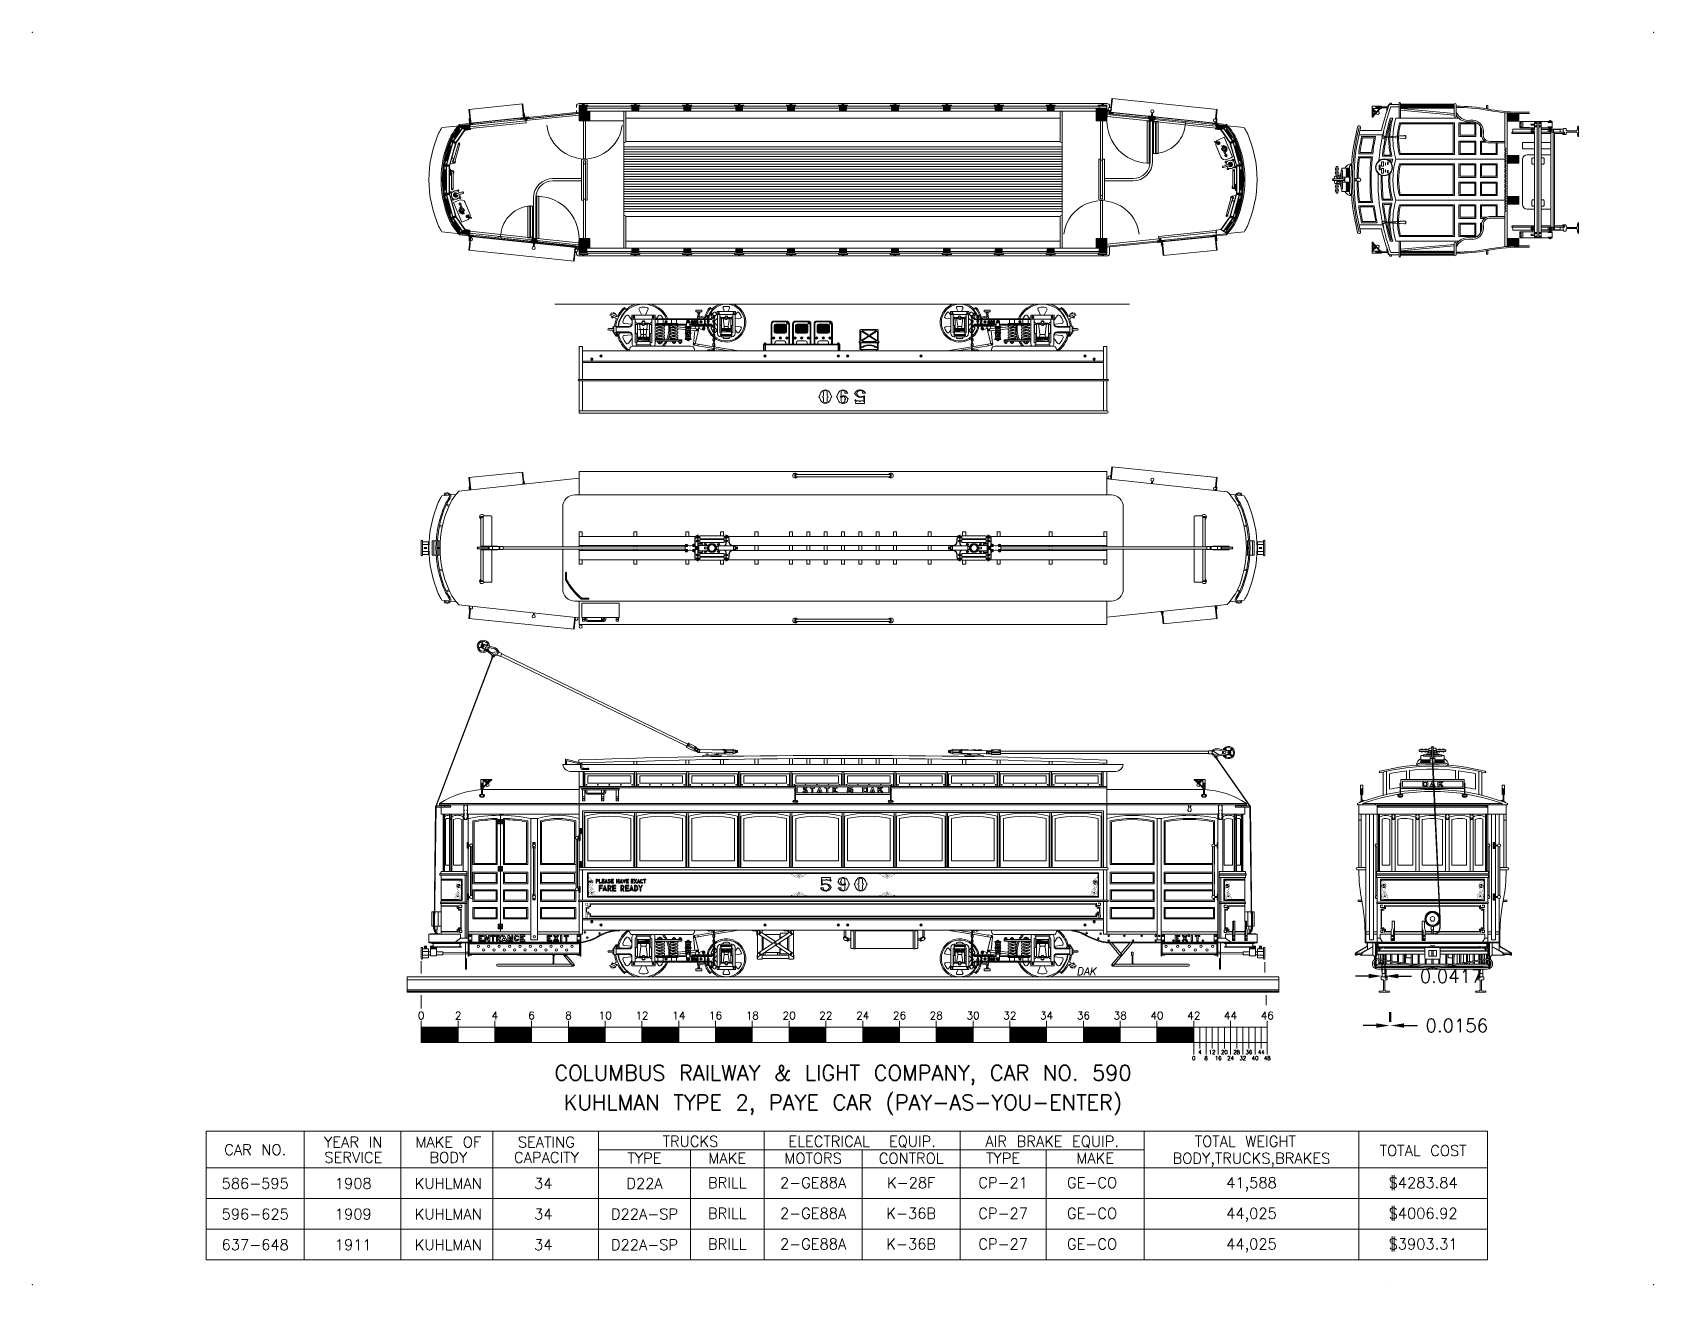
# Model space of a CAD drawing. Header units: inches. Extents: x 0 to 22, y 0 to 17.
import ezdxf
from ezdxf.enums import TextEntityAlignment as Align

# ---------------------------------------------------------------- set-up
doc = ezdxf.new("R2010")
doc.units = ezdxf.units.IN
doc.header["$LTSCALE"] = 100
doc.header["$MEASUREMENT"] = 0
for name, pattern in [('ACAD_ISO03W100', [30, 12, -18]), ('CENTER', [2, 1.25, -0.25, 0.25, -0.25]), ('DASHEDX2', [1.5, 1, -0.5])]:
    doc.linetypes.add(name, pattern=pattern)
doc.layers.get('0').update_dxf_attribs({"lineweight": 0})
for name, color, linetype, lineweight in [('2-FRAMEDOTS', 7, 'Continuous', 0), ('AIRCOMPRESSOR', 7, 'Continuous', 0), ('AIRTANK', 7, 'Continuous', 0), ('BENCHSEAT', 7, 'Continuous', 0), ('CAREND0', 7, 'Continuous', 0), ('CARENDBUMPER', 7, 'Continuous', 0), ('CARENDSIGNPOST', 7, 'Continuous', 0), ('CARINTERIOR', 7, 'Continuous', 0), ('CARINTERIORBEAM', 7, 'Continuous', 0), ('CARINTERIORBULKHEAD', 7, 'Continuous', 0), ('CARINTERIORCLERESTORY', 7, 'Continuous', 0), ('CARINTERIORREGISTER', 7, 'Continuous', 0), ('CARINTERIORSIDE', 7, 'Continuous', 0), ('CARINTERIORSTRAP', 7, 'Continuous', 0), ('CARSIDE', 7, 'Continuous', 0), ('CLERESTORY', 7, 'Continuous', 0), ('DASH', 7, 'Continuous', 0), ('DRAWBAR', 7, 'Continuous', 0), ('FENDER', 7, 'Continuous', 0), ('FENDERELEASE', 7, 'Continuous', 0), ('FLOORMAT', 7, 'Continuous', 0), ('FRONTDOOR', 7, 'Continuous', 0), ('FRONTDOORSTEP', 7, 'Continuous', 0), ('HANDRAIL', 7, 'Continuous', 0), ('HEADLIGHT', 7, 'Continuous', 0), ('INFORMATIONBLOCK', 7, 'Continuous', 0), ('LETTERING', 7, 'Continuous', 0), ('MAINROOF', 7, 'Continuous', 0), ('RAIL', 7, 'Continuous', 0), ('REARDOOR', 7, 'Continuous', 0), ('REARDOORSTEP', 7, 'Continuous', 0), ('RESISTORBANK', 7, 'Continuous', 0), ('ROOFSIGN', 7, 'Continuous', 0), ('ROOFSTEP', 7, 'Continuous', 0), ('ROPEGUARD', 7, 'Continuous', 0), ('SCALE', 7, 'Continuous', 0), ('SCROLL', 7, 'Continuous', 0), ('SIGNATURE', 7, 'Continuous', 0), ('STEPBRACKET', 7, 'Continuous', 0), ('STRIPING', 7, 'Continuous', 0), ('TITLE', 7, 'Continuous', 0), ('TROLLEYPOLE', 7, 'Continuous', 0), ('TROLLEYPOLEROPE', 7, 'Continuous', 0), ('TRUCK', 7, 'Continuous', 0), ('VESTIBULECONTROLS', 7, 'Continuous', 0), ('VESTIBULEDECK', 7, 'Continuous', 0), ('VESTIBULEFACIA', 7, 'Continuous', 0), ('VESTIBULEFRAME', 7, 'Continuous', 0), ('VESTIBULEROOF', 7, 'Continuous', 0)]:
    doc.layers.add(name, color=color, linetype=linetype, lineweight=lineweight)
doc.styles.add('STANDARD0', font='TXT.SHX')
doc.styles.add('STANDARD1', font='TXT.SHX')
doc.dimstyles.get("Standard").update_dxf_attribs({"dimtxt": 0.18, "dimasz": 0.18, "dimexe": 0.18, "dimexo": 0.0625, "dimgap": 0.09, "dimtad": 0, "dimtih": 1, "dimtoh": 1, "dimdec": 4, "dimrnd": 1e-07, "dimzin": 0, "dimdsep": 46, "dimtxsty": 'STANDARD1', "dimcen": 0.09, "dimadec": 4, "dimazin": 0, "dimtfac": 1, "dimtdec": 4, "dimtofl": 0, "dimtmove": 0, "dimatfit": 3, "dimfxl": 1, "dimtolj": 1, "dimtzin": 0, "dimarcsym": 0})

msp = doc.modelspace()

# ---------------------------------------------------------------- texts
at = {"layer": 'CARINTERIORREGISTER', "color": 7, "linetype": 'Continuous', "style": 'STANDARD0'}
for p in [(18.36175, 15.21308), (18.36175, 15.11997)]:
    msp.add_text('XXXX', height=0.0104, rotation=90, dxfattribs=at).set_placement(p, align=Align.MIDDLE_CENTER)
at = {"layer": 'INFORMATIONBLOCK', "color": 7, "linetype": 'Continuous', "style": 'STANDARD0'}
for s, p in [('YEAR IN', (4.3544, 1.9344)), ('MAKE OF', (5.644, 1.9344)), ('SEATING', (6.9752, 1.9344)), ('TRUCKS', (8.9304, 1.9448)), ('ELECTRICAL  EQUIP.', (11.26, 1.9448)), ('AIR BRAKE EQUIP.', (13.8392, 1.9448)), ('TOTAL WEIGHT', (16.46, 1.9448)), ('CAR NO.', (3.0232, 1.8304)), ('SERVICE', (4.3544, 1.7264)), ('BODY', (5.644, 1.7264)), ('CAPACITY', (6.9752, 1.7264)), ('TYPE', (8.3064, 1.716)), ('MAKE', (9.4296, 1.716)), ('MOTORS', (10.5944, 1.716)), ('CONTROL', (11.9256, 1.716)), ('TYPE', (13.1736, 1.716)), ('MAKE', (14.4216, 1.716)), ('BODY,TRUCKS,BRAKES', (16.5432, 1.716)), ('TOTAL COST', (18.8728, 1.82)), ('586-595', (3.0232, 1.3728)), ('1908', (4.3544, 1.3728)), ('KUHLMAN', (5.644, 1.3728)), ('34', (6.9336, 1.3728)), ('D22A', (8.3064, 1.3728)), ('BRILL', (9.4296, 1.3832)), ('2-GE88A', (10.5944, 1.3832)), ('K-28F', (11.9256, 1.3832)), ('CP-21', (13.1736, 1.3832)), ('GE-CO', (14.38, 1.3832)), ('41,588', (16.5432, 1.3832)), ('$4283.84', (18.8728, 1.3832)), ('596-625', (3.0232, 0.9568)), ('1909', (4.3544, 0.9568)), ('KUHLMAN', (5.644, 0.9568)), ('34', (6.9336, 0.9568)), ('D22A-SP', (8.3064, 0.9568)), ('BRILL', (9.4296, 0.9672)), ('2-GE88A', (10.5944, 0.9672)), ('K-36B', (11.9256, 0.9672)), ('CP-27', (13.1736, 0.9672)), ('GE-CO', (14.38, 0.9672)), ('44,025', (16.5432, 0.9672)), ('$4006.92', (18.8728, 0.9672)), ('637-648', (3.0232, 0.5408)), ('1911', (4.3544, 0.5408)), ('KUHLMAN', (5.644, 0.5408)), ('34', (6.9336, 0.5408)), ('D22A-SP', (8.3064, 0.5408)), ('BRILL', (9.4296, 0.5512)), ('2-GE88A', (10.5944, 0.5512)), ('K-36B', (11.9256, 0.5512)), ('CP-27', (13.1736, 0.5512)), ('GE-CO', (14.38, 0.5512)), ('44,025', (16.5432, 0.5512)), ('$3903.31', (18.8728, 0.5512))]:
    msp.add_text(s, height=0.1456, dxfattribs=at).set_placement(p, align=Align.MIDDLE_CENTER)
at = {"layer": 'SCALE', "color": 7, "linetype": 'Continuous', "style": 'STANDARD0'}
for s, height, p in [('0', 0.104, (5.2767, 3.6008)), ('2', 0.104, (5.7759, 3.6008)), ('4', 0.104, (6.2751, 3.6008)), ('6', 0.104, (6.7743, 3.6008)), ('8', 0.104, (7.2735, 3.6008)), ('10', 0.104, (7.7727, 3.6008)), ('12', 0.104, (8.2719, 3.6008)), ('14', 0.104, (8.7711, 3.6008)), ('16', 0.104, (9.2703, 3.6008)), ('18', 0.104, (9.7695, 3.6008)), ('20', 0.104, (10.2687, 3.6008)), ('22', 0.104, (10.7679, 3.6008)), ('24', 0.104, (11.2671, 3.6008)), ('26', 0.104, (11.7663, 3.6008)), ('28', 0.104, (12.2655, 3.6008)), ('30', 0.104, (12.7647, 3.6008)), ('32', 0.104, (13.2639, 3.6008)), ('34', 0.104, (13.7631, 3.6008)), ('36', 0.104, (14.2623, 3.6008)), ('38', 0.104, (14.7615, 3.6008)), ('40', 0.104, (15.2607, 3.6008)), ('42', 0.104, (15.7599, 3.6008)), ('44', 0.104, (16.2591, 3.6008)), ('46', 0.104, (16.7583, 3.6008)), ('0', 0.052, (15.7599, 3.04799)), ('4', 0.052, (15.8431, 3.12958)), ('8', 0.052, (15.9263, 3.04799)), ('12', 0.052, (16.0095, 3.12958)), ('16', 0.052, (16.0927, 3.04799)), ('20', 0.052, (16.1759, 3.12958)), ('24', 0.052, (16.2591, 3.04799)), ('28', 0.052, (16.3423, 3.12958)), ('32', 0.052, (16.4255, 3.04799)), ('36', 0.052, (16.5087, 3.12958)), ('40', 0.052, (16.5919, 3.04799)), ('44', 0.052, (16.6751, 3.12958)), ('48', 0.052, (16.7583, 3.04799))]:
    msp.add_text(s, height=height, dxfattribs=at).set_placement(p, align=Align.CENTER)
at = {"layer": 'SIGNATURE', "color": 7, "linetype": 'Continuous', "style": 'STANDARD0', "oblique": 10}
msp.add_text('DAK', height=0.104, dxfattribs=at).set_placement((14.16921, 4.2004))
at = {"layer": 'TITLE', "color": 7, "linetype": 'Continuous', "style": 'STANDARD0'}
for s, p in [('COLUMBUS RAILWAY & LIGHT COMPANY, CAR NO. 590', (10.99988, 2.76973)), ('KUHLMAN TYPE 2, PAYE CAR (PAY-AS-YOU-ENTER)', (10.99943, 2.36991))]:
    msp.add_text(s, height=0.208, dxfattribs=at).set_placement(p, align=Align.CENTER)

# ---------------------------------------------------------------- blocks, each defined once
blk = doc.blocks.new('_X1')
at = {"color": 0, "linetype": 'Continuous'}
for p, q in [((16.785, 15.318), (16.743, 15.36)), ((16.785, 15.309), (16.743, 15.351)), ((16.785, 15.3), (16.743, 15.342)), ((16.785, 15.291), (16.743, 15.333)), ((16.785, 15.283), (16.743, 15.324)), ((16.785, 15.274), (16.743, 15.315)), ((16.785, 15.265), (16.743, 15.307)), ((16.785, 15.256), (16.743, 15.298)), ((16.785, 15.247), (16.743, 15.289)), ((16.781, 15.242), (16.743, 15.28)), ((16.773, 15.242), (16.743, 15.271)), ((16.764, 15.242), (16.743, 15.262)), ((16.755, 15.242), (16.743, 15.253)), ((16.746, 15.242), (16.743, 15.245)), ((16.785, 15.327), (16.745, 15.366)), ((16.785, 15.336), (16.754, 15.366)), ((16.785, 15.344), (16.763, 15.366)), ((16.785, 15.353), (16.772, 15.366)), ((16.785, 15.362), (16.78, 15.366))]:
    blk.add_line(p, q, dxfattribs=at)
blk = doc.blocks.new('_X0')
at = {"color": 0, "linetype": 'Continuous'}
for p, q in [((16.743, 15.523), (16.778, 15.558)), ((16.743, 15.532), (16.769, 15.558)), ((16.743, 15.541), (16.76, 15.558)), ((16.743, 15.55), (16.752, 15.558)), ((16.743, 15.514), (16.785, 15.556)), ((16.743, 15.506), (16.785, 15.547)), ((16.743, 15.497), (16.785, 15.538)), ((16.743, 15.488), (16.785, 15.53)), ((16.743, 15.479), (16.785, 15.521)), ((16.743, 15.47), (16.785, 15.512)), ((16.743, 15.461), (16.785, 15.503)), ((16.743, 15.453), (16.785, 15.494)), ((16.743, 15.444), (16.785, 15.485)), ((16.743, 15.435), (16.785, 15.477)), ((16.75, 15.433), (16.785, 15.468)), ((16.759, 15.433), (16.785, 15.459)), ((16.768, 15.433), (16.785, 15.45)), ((16.777, 15.433), (16.785, 15.441))]:
    blk.add_line(p, q, dxfattribs=at)
blk = doc.blocks.new('_X2')
at = {"color": 0, "linetype": 'CENTER'}
for p, q in [((14.436, 14.03), (14.581, 14.174)), ((14.436, 14.065), (14.573, 14.202)), ((14.436, 14.083), (14.555, 14.202)), ((14.436, 14.101), (14.537, 14.202)), ((14.436, 14.118), (14.52, 14.202)), ((14.436, 14.136), (14.502, 14.202)), ((14.436, 14.154), (14.484, 14.202)), ((14.436, 14.171), (14.467, 14.202)), ((14.436, 14.189), (14.449, 14.202)), ((14.436, 14.048), (14.581, 14.192)), ((14.452, 14.028), (14.581, 14.157)), ((14.47, 14.028), (14.581, 14.139)), ((14.487, 14.028), (14.581, 14.121)), ((14.505, 14.028), (14.581, 14.104)), ((14.523, 14.028), (14.581, 14.086)), ((14.54, 14.028), (14.581, 14.068)), ((14.558, 14.028), (14.581, 14.051)), ((14.576, 14.028), (14.581, 14.033))]:
    blk.add_line(p, q, dxfattribs=at)
blk = doc.blocks.new('_X3')
at = {"color": 0, "linetype": 'Continuous'}
for p, q in [((13.771, 15.946), (13.824, 15.998)), ((13.771, 15.964), (13.806, 15.998)), ((13.771, 15.981), (13.789, 15.998)), ((13.787, 15.944), (13.842, 15.998)), ((13.805, 15.944), (13.859, 15.998)), ((13.823, 15.944), (13.865, 15.987)), ((13.84, 15.944), (13.865, 15.969)), ((13.858, 15.944), (13.865, 15.951))]:
    blk.add_line(p, q, dxfattribs=at)
blk = doc.blocks.new('_X4')
at = {"color": 0, "linetype": 'Continuous'}
for p, q in [((12.362, 15.951), (12.41, 15.998)), ((12.362, 15.969), (12.392, 15.998)), ((12.362, 15.986), (12.375, 15.998)), ((12.373, 15.944), (12.428, 15.998)), ((12.391, 15.944), (12.445, 15.998)), ((12.408, 15.944), (12.456, 15.992)), ((12.426, 15.944), (12.456, 15.974)), ((12.444, 15.944), (12.456, 15.956)), ((13.067, 15.984), (13.082, 15.998)), ((13.067, 15.966), (13.099, 15.998)), ((13.067, 15.948), (13.117, 15.998)), ((13.08, 15.944), (13.135, 15.998)), ((13.098, 15.944), (13.152, 15.998)), ((13.115, 15.944), (13.161, 15.989)), ((13.133, 15.944), (13.161, 15.971)), ((13.151, 15.944), (13.161, 15.954))]:
    blk.add_line(p, q, dxfattribs=at)
blk = doc.blocks.new('_X5')
at = {"color": 0, "linetype": 'Continuous'}
for p, q in [((10.953, 15.956), (10.996, 15.998)), ((10.953, 15.974), (10.978, 15.998)), ((10.953, 15.991), (10.96, 15.998)), ((10.959, 15.944), (11.013, 15.998)), ((10.976, 15.944), (11.031, 15.998)), ((10.994, 15.944), (11.047, 15.997)), ((11.012, 15.944), (11.047, 15.979)), ((11.029, 15.944), (11.047, 15.961)), ((11.658, 15.989), (11.667, 15.998)), ((11.658, 15.971), (11.685, 15.998)), ((11.658, 15.953), (11.703, 15.998)), ((11.666, 15.944), (11.72, 15.998)), ((11.684, 15.944), (11.738, 15.998)), ((11.701, 15.944), (11.752, 15.994)), ((11.719, 15.944), (11.752, 15.976)), ((11.737, 15.944), (11.752, 15.959))]:
    blk.add_line(p, q, dxfattribs=at)
blk = doc.blocks.new('_X6')
at = {"color": 0, "linetype": 'Continuous'}
for p, q in [((9.544, 15.961), (9.581, 15.998)), ((9.544, 15.979), (9.564, 15.998)), ((9.544, 15.996), (9.546, 15.998)), ((9.545, 15.944), (9.599, 15.998)), ((9.562, 15.944), (9.617, 15.998)), ((9.58, 15.944), (9.634, 15.998)), ((9.598, 15.944), (9.638, 15.984)), ((9.615, 15.944), (9.638, 15.966)), ((9.633, 15.944), (9.638, 15.949)), ((10.248, 15.994), (10.253, 15.998)), ((10.248, 15.976), (10.271, 15.998)), ((10.248, 15.958), (10.289, 15.998)), ((10.252, 15.944), (10.306, 15.998)), ((10.269, 15.944), (10.324, 15.998)), ((10.287, 15.944), (10.342, 15.998)), ((10.305, 15.944), (10.342, 15.981)), ((10.322, 15.944), (10.342, 15.964)), ((10.34, 15.944), (10.342, 15.946))]:
    blk.add_line(p, q, dxfattribs=at)
blk = doc.blocks.new('_X7')
at = {"color": 0, "linetype": 'Continuous'}
for p, q in [((8.135, 15.948), (8.185, 15.998)), ((8.135, 15.966), (8.167, 15.998)), ((8.135, 15.984), (8.15, 15.998)), ((8.148, 15.944), (8.203, 15.998)), ((8.166, 15.944), (8.22, 15.998)), ((8.183, 15.944), (8.228, 15.989)), ((8.201, 15.944), (8.228, 15.971)), ((8.219, 15.944), (8.228, 15.954)), ((8.839, 15.981), (8.857, 15.998)), ((8.839, 15.963), (8.874, 15.998)), ((8.839, 15.946), (8.892, 15.998)), ((8.855, 15.944), (8.91, 15.998)), ((8.873, 15.944), (8.927, 15.998)), ((8.89, 15.944), (8.933, 15.986)), ((8.908, 15.944), (8.933, 15.969)), ((8.926, 15.944), (8.933, 15.951))]:
    blk.add_line(p, q, dxfattribs=at)
blk = doc.blocks.new('_X8')
at = {"color": 0, "linetype": 'Continuous'}
for p, q in [((7.419, 15.975), (7.442, 15.998)), ((7.419, 15.993), (7.425, 15.998)), ((7.434, 15.972), (7.46, 15.998)), ((7.452, 15.972), (7.478, 15.998)), ((7.469, 15.972), (7.495, 15.998)), ((7.487, 15.972), (7.513, 15.998)), ((7.505, 15.972), (7.524, 15.992)), ((7.523, 15.972), (7.524, 15.974))]:
    blk.add_line(p, q, dxfattribs=at)
blk = doc.blocks.new('_X9')
at = {"color": 0, "linetype": 'Continuous'}
for p, q in [((7.419, 14.013), (7.434, 14.028)), ((7.425, 14.002), (7.451, 14.028)), ((7.443, 14.002), (7.469, 14.028)), ((7.461, 14.002), (7.487, 14.028)), ((7.479, 14.002), (7.505, 14.028)), ((7.496, 14.002), (7.522, 14.028)), ((7.514, 14.002), (7.524, 14.012))]:
    blk.add_line(p, q, dxfattribs=at)
blk = doc.blocks.new('_X10')
at = {"color": 0, "linetype": 'Continuous'}
for p, q in [((8.135, 14.004), (8.187, 14.056)), ((8.135, 14.021), (8.17, 14.056)), ((8.135, 14.039), (8.152, 14.056)), ((8.15, 14.002), (8.205, 14.056)), ((8.168, 14.002), (8.223, 14.056)), ((8.186, 14.002), (8.228, 14.044)), ((8.203, 14.002), (8.228, 14.027)), ((8.221, 14.002), (8.228, 14.009)), ((8.839, 14.054), (8.841, 14.056)), ((8.839, 14.037), (8.859, 14.056)), ((8.839, 14.019), (8.877, 14.056)), ((8.84, 14.002), (8.894, 14.056)), ((8.857, 14.002), (8.912, 14.056)), ((8.875, 14.002), (8.93, 14.056)), ((8.893, 14.002), (8.933, 14.042)), ((8.91, 14.002), (8.933, 14.024)), ((8.928, 14.002), (8.933, 14.007))]:
    blk.add_line(p, q, dxfattribs=at)
blk = doc.blocks.new('_X11')
at = {"color": 0, "linetype": 'Continuous'}
for p, q in [((9.544, 14.016), (9.584, 14.056)), ((9.544, 14.034), (9.566, 14.056)), ((9.544, 14.052), (9.548, 14.056)), ((9.547, 14.002), (9.601, 14.056)), ((9.564, 14.002), (9.619, 14.056)), ((9.582, 14.002), (9.637, 14.056)), ((9.6, 14.002), (9.638, 14.039)), ((9.618, 14.002), (9.638, 14.022)), ((9.635, 14.002), (9.638, 14.004)), ((10.248, 14.049), (10.255, 14.056)), ((10.248, 14.032), (10.273, 14.056)), ((10.248, 14.014), (10.291, 14.056)), ((10.254, 14.002), (10.308, 14.056)), ((10.272, 14.002), (10.326, 14.056)), ((10.289, 14.002), (10.342, 14.055)), ((10.307, 14.002), (10.342, 14.037)), ((10.325, 14.002), (10.342, 14.019)), ((10.342, 14.002), (10.342, 14.002))]:
    blk.add_line(p, q, dxfattribs=at)
blk = doc.blocks.new('_X12')
at = {"color": 0, "linetype": 'Continuous'}
for p, q in [((10.953, 14.011), (10.998, 14.056)), ((10.953, 14.029), (10.98, 14.056)), ((10.953, 14.047), (10.963, 14.056)), ((10.961, 14.002), (11.016, 14.056)), ((10.979, 14.002), (11.033, 14.056)), ((10.996, 14.002), (11.047, 14.052)), ((11.014, 14.002), (11.047, 14.034)), ((11.032, 14.002), (11.047, 14.017)), ((11.658, 14.044), (11.67, 14.056)), ((11.658, 14.027), (11.687, 14.056)), ((11.658, 14.009), (11.705, 14.056)), ((11.668, 14.002), (11.723, 14.056)), ((11.686, 14.002), (11.74, 14.056)), ((11.703, 14.002), (11.752, 14.05)), ((11.721, 14.002), (11.752, 14.032)), ((11.739, 14.002), (11.752, 14.014))]:
    blk.add_line(p, q, dxfattribs=at)
blk = doc.blocks.new('_X13')
at = {"color": 0, "linetype": 'Continuous'}
for p, q in [((12.362, 14.006), (12.412, 14.056)), ((12.362, 14.024), (12.394, 14.056)), ((12.362, 14.042), (12.377, 14.056)), ((12.375, 14.002), (12.43, 14.056)), ((12.393, 14.002), (12.447, 14.056)), ((12.411, 14.002), (12.456, 14.047)), ((12.428, 14.002), (12.456, 14.029)), ((12.446, 14.002), (12.456, 14.012)), ((13.067, 14.039), (13.084, 14.056)), ((13.067, 14.021), (13.102, 14.056)), ((13.067, 14.004), (13.119, 14.056)), ((13.082, 14.002), (13.137, 14.056)), ((13.1, 14.002), (13.155, 14.056)), ((13.118, 14.002), (13.161, 14.045)), ((13.135, 14.002), (13.161, 14.027)), ((13.153, 14.002), (13.161, 14.009))]:
    blk.add_line(p, q, dxfattribs=at)
blk = doc.blocks.new('_X14')
at = {"color": 0, "linetype": 'Continuous'}
for p, q in [((13.771, 14.019), (13.809, 14.056)), ((13.771, 14.037), (13.791, 14.056)), ((13.771, 14.054), (13.773, 14.056)), ((13.772, 14.002), (13.826, 14.056)), ((13.789, 14.002), (13.844, 14.056)), ((13.807, 14.002), (13.862, 14.056)), ((13.825, 14.002), (13.865, 14.042)), ((13.842, 14.002), (13.865, 14.024)), ((13.86, 14.002), (13.865, 14.007)), ((14.476, 14.016), (14.487, 14.028)), ((14.479, 14.002), (14.505, 14.028)), ((14.497, 14.002), (14.523, 14.028)), ((14.514, 14.002), (14.54, 14.028)), ((14.532, 14.002), (14.558, 14.028)), ((14.55, 14.002), (14.576, 14.028)), ((14.567, 14.002), (14.581, 14.015))]:
    blk.add_line(p, q, dxfattribs=at)
blk = doc.blocks.new('_X15')
at = {"color": 0, "linetype": 'DASHEDX2'}
for p, q in [((6.765, 14.155), (6.816, 14.205)), ((6.767, 14.174), (6.777, 14.184)), ((6.772, 14.144), (6.83, 14.202)), ((6.783, 14.19), (6.798, 14.205)), ((6.788, 14.142), (6.843, 14.197)), ((6.804, 14.14), (6.841, 14.178)), ((6.82, 14.138), (6.857, 14.175)), ((6.836, 14.137), (6.855, 14.156)), ((6.852, 14.135), (6.853, 14.136))]:
    blk.add_line(p, q, dxfattribs=at)
blk = doc.blocks.new('_X16')
at = {"color": 0, "linetype": 'DASHEDX2'}
for p, q in [((6.683, 15.84), (6.693, 15.85)), ((6.685, 15.824), (6.712, 15.852)), ((6.686, 15.808), (6.732, 15.854)), ((6.699, 15.803), (6.712, 15.816)), ((6.725, 15.829), (6.735, 15.839))]:
    blk.add_line(p, q, dxfattribs=at)
blk = doc.blocks.new('_X17')
at = {"color": 0, "linetype": 'DASHEDX2'}
for p, q in [((15.144, 15.834), (15.171, 15.861)), ((15.146, 15.853), (15.155, 15.862)), ((15.152, 15.824), (15.187, 15.859)), ((15.158, 15.812), (15.203, 15.857)), ((15.163, 15.799), (15.219, 15.856)), ((15.179, 15.797), (15.235, 15.854)), ((15.194, 15.796), (15.233, 15.834)), ((15.21, 15.794), (15.216, 15.8))]:
    blk.add_line(p, q, dxfattribs=at)
blk = doc.blocks.new('_X18')
at = {"color": 0, "linetype": 'DASHEDX2'}
for p, q in [((16.056, 15.685), (16.114, 15.743)), ((16.06, 15.742), (16.066, 15.748)), ((16.065, 15.729), (16.082, 15.746)), ((16.068, 15.714), (16.098, 15.744)), ((16.072, 15.683), (16.13, 15.741)), ((16.088, 15.681), (16.146, 15.739)), ((16.104, 15.68), (16.162, 15.738)), ((16.12, 15.678), (16.178, 15.736)), ((16.153, 15.693), (16.194, 15.735)), ((16.192, 15.715), (16.194, 15.717))]:
    blk.add_line(p, q, dxfattribs=at)
blk = doc.blocks.new('_X19')
at = {"color": 0, "linetype": 'DASHEDX2'}
for p, q in [((16.272, 15.494), (16.26, 15.507)), ((16.286, 15.498), (16.27, 15.514)), ((16.3, 15.502), (16.281, 15.521)), ((16.314, 15.506), (16.291, 15.528)), ((16.32, 15.518), (16.302, 15.536))]:
    blk.add_line(p, q, dxfattribs=at)
blk = doc.blocks.new('_X20')
at = {"color": 0, "linetype": 'DASHEDX2'}
for p, q in [((16.259, 14.508), (16.26, 14.51)), ((16.26, 14.493), (16.274, 14.506)), ((16.271, 14.486), (16.288, 14.502)), ((16.281, 14.478), (16.301, 14.498)), ((16.292, 14.471), (16.315, 14.494)), ((16.302, 14.464), (16.319, 14.481))]:
    blk.add_line(p, q, dxfattribs=at)
blk = doc.blocks.new('_X21')
at = {"color": 0, "linetype": 'DASHEDX2'}
for p, q in [((16.341, 14.803), (16.356, 14.818)), ((16.353, 14.798), (16.374, 14.818)), ((16.367, 14.794), (16.391, 14.818)), ((16.38, 14.789), (16.409, 14.818)), ((16.394, 14.785), (16.408, 14.799))]:
    blk.add_line(p, q, dxfattribs=at)
blk = doc.blocks.new('_X22')
at = {"color": 0, "linetype": 'DASHEDX2'}
for p, q in [((5.896, 14.256), (5.846, 14.306)), ((5.916, 14.254), (5.857, 14.313)), ((5.934, 14.254), (5.867, 14.321)), ((5.936, 14.27), (5.884, 14.322)), ((5.933, 14.29), (5.904, 14.319)), ((5.935, 14.306), (5.924, 14.317)), ((5.818, 14.264), (5.797, 14.285)), ((5.837, 14.262), (5.815, 14.285)), ((5.857, 14.26), (5.825, 14.292)), ((5.877, 14.258), (5.836, 14.299))]:
    blk.add_line(p, q, dxfattribs=at)
blk = doc.blocks.new('_X23')
at = {"color": 0, "linetype": 'DASHEDX2'}
for p, q in [((5.703, 14.467), (5.678, 14.492)), ((5.692, 14.46), (5.687, 14.466)), ((5.713, 14.475), (5.692, 14.496)), ((5.724, 14.482), (5.705, 14.5)), ((5.734, 14.489), (5.719, 14.504)), ((5.744, 14.497), (5.733, 14.508))]:
    blk.add_line(p, q, dxfattribs=at)
blk = doc.blocks.new('_X24')
at = {"color": 0, "linetype": 'DASHEDX2'}
for p, q in [((5.613, 14.787), (5.591, 14.81)), ((5.599, 14.783), (5.594, 14.789)), ((5.626, 14.791), (5.6, 14.818)), ((5.64, 14.796), (5.617, 14.818)), ((5.654, 14.8), (5.635, 14.818)), ((5.658, 14.813), (5.653, 14.818))]:
    blk.add_line(p, q, dxfattribs=at)
blk = doc.blocks.new('_X25')
at = {"color": 0, "linetype": 'DASHEDX2'}
for p, q in [((5.591, 15.189), (5.613, 15.212)), ((5.593, 15.21), (5.6, 15.216)), ((5.601, 15.182), (5.627, 15.208)), ((5.618, 15.182), (5.641, 15.204)), ((5.636, 15.182), (5.654, 15.2)), ((5.654, 15.182), (5.657, 15.186))]:
    blk.add_line(p, q, dxfattribs=at)
blk = doc.blocks.new('_X26')
at = {"color": 0, "linetype": 'DASHEDX2'}
for p, q in [((5.679, 15.507), (5.703, 15.532)), ((5.686, 15.533), (5.693, 15.539)), ((5.693, 15.504), (5.714, 15.525)), ((5.707, 15.5), (5.724, 15.518)), ((5.72, 15.496), (5.735, 15.511)), ((5.734, 15.492), (5.744, 15.502))]:
    blk.add_line(p, q, dxfattribs=at)
blk = doc.blocks.new('_X27')
at = {"color": 0, "linetype": 'DASHEDX2'}
for p, q in [((5.805, 15.722), (5.818, 15.735)), ((5.816, 15.715), (5.838, 15.737)), ((5.826, 15.708), (5.857, 15.739)), ((5.836, 15.701), (5.877, 15.741)), ((5.847, 15.693), (5.897, 15.743)), ((5.857, 15.686), (5.916, 15.745)), ((5.868, 15.679), (5.936, 15.747)), ((5.879, 15.673), (5.931, 15.725)), ((5.899, 15.675), (5.933, 15.709)), ((5.919, 15.677), (5.935, 15.693)), ((5.935, 15.729), (5.94, 15.734)), ((5.939, 15.679), (5.946, 15.687))]:
    blk.add_line(p, q, dxfattribs=at)
blk = doc.blocks.new('_X28')
at = {"color": 0, "linetype": 'Continuous'}
for p, q in [((19.983, 14.097), (20.086, 14.199)), ((19.983, 14.114), (20.068, 14.199)), ((19.983, 14.132), (20.051, 14.199)), ((19.983, 14.15), (20.033, 14.199)), ((19.983, 14.167), (20.015, 14.199)), ((19.983, 14.185), (19.998, 14.199)), ((20, 14.095), (20.104, 14.199)), ((20.017, 14.095), (20.121, 14.199)), ((20.035, 14.095), (20.139, 14.199)), ((20.053, 14.095), (20.139, 14.182)), ((20.07, 14.095), (20.139, 14.164)), ((20.088, 14.095), (20.139, 14.147)), ((20.106, 14.095), (20.139, 14.129)), ((20.123, 14.095), (20.139, 14.111))]:
    blk.add_line(p, q, dxfattribs=at)
blk = doc.blocks.new('_X29')
at = {"color": 0, "linetype": 'Continuous'}
for p, q in [((18.566, 14.005), (18.588, 14.028)), ((18.566, 14.023), (18.571, 14.028)), ((18.578, 14.002), (18.566, 14.014)), ((18.596, 14.002), (18.57, 14.028)), ((18.58, 14.002), (18.606, 14.028)), ((18.614, 14.002), (18.588, 14.028)), ((18.598, 14.002), (18.624, 14.028)), ((18.631, 14.002), (18.605, 14.028)), ((18.615, 14.002), (18.641, 14.028)), ((18.649, 14.002), (18.623, 14.028)), ((18.633, 14.002), (18.659, 14.028)), ((18.667, 14.002), (18.641, 14.028)), ((18.651, 14.002), (18.677, 14.028)), ((18.684, 14.002), (18.658, 14.028)), ((18.669, 14.002), (18.694, 14.028)), ((18.702, 14.002), (18.676, 14.028)), ((18.686, 14.002), (18.712, 14.028)), ((18.72, 14.002), (18.694, 14.028)), ((18.704, 14.002), (18.73, 14.028)), ((18.737, 14.002), (18.711, 14.028)), ((18.722, 14.002), (18.748, 14.028)), ((18.755, 14.002), (18.729, 14.028)), ((18.739, 14.002), (18.765, 14.028)), ((18.773, 14.002), (18.747, 14.028)), ((18.757, 14.002), (18.783, 14.028)), ((18.79, 14.002), (18.765, 14.028)), ((18.775, 14.002), (18.801, 14.028)), ((18.808, 14.002), (18.782, 14.028)), ((18.792, 14.002), (18.818, 14.028)), ((18.826, 14.002), (18.8, 14.028)), ((18.81, 14.002), (18.836, 14.028)), ((18.843, 14.002), (18.818, 14.028)), ((18.828, 14.002), (18.854, 14.028)), ((18.861, 14.002), (18.835, 14.028)), ((18.845, 14.002), (18.871, 14.028)), ((18.879, 14.002), (18.853, 14.028)), ((18.863, 14.002), (18.889, 14.028)), ((18.897, 14.002), (18.871, 14.028)), ((18.881, 14.002), (18.907, 14.028)), ((18.914, 14.002), (18.888, 14.028)), ((18.898, 14.002), (18.924, 14.028)), ((18.932, 14.002), (18.906, 14.028)), ((18.916, 14.002), (18.942, 14.028)), ((18.95, 14.002), (18.924, 14.028)), ((18.934, 14.002), (18.96, 14.028)), ((18.967, 14.002), (18.941, 14.028)), ((18.951, 14.002), (18.977, 14.028)), ((18.985, 14.002), (18.959, 14.028)), ((18.969, 14.002), (18.995, 14.028)), ((19.003, 14.002), (18.977, 14.028)), ((18.987, 14.002), (19.013, 14.028)), ((19.02, 14.002), (18.994, 14.028)), ((19.004, 14.002), (19.03, 14.028)), ((19.038, 14.002), (19.012, 14.028)), ((19.022, 14.002), (19.048, 14.028)), ((19.056, 14.002), (19.03, 14.028)), ((19.04, 14.002), (19.066, 14.028)), ((19.073, 14.002), (19.047, 14.028)), ((19.057, 14.002), (19.083, 14.028)), ((19.091, 14.002), (19.065, 14.028)), ((19.075, 14.002), (19.101, 14.028)), ((19.109, 14.002), (19.083, 14.028)), ((19.093, 14.002), (19.119, 14.028)), ((19.126, 14.002), (19.1, 14.028)), ((19.11, 14.002), (19.136, 14.028)), ((19.144, 14.002), (19.118, 14.028)), ((19.128, 14.002), (19.154, 14.028)), ((19.162, 14.002), (19.136, 14.028)), ((19.146, 14.002), (19.172, 14.028)), ((19.179, 14.002), (19.153, 14.028)), ((19.163, 14.002), (19.189, 14.028)), ((19.197, 14.002), (19.171, 14.028)), ((19.181, 14.002), (19.207, 14.028)), ((19.215, 14.002), (19.189, 14.028)), ((19.199, 14.002), (19.225, 14.028)), ((19.232, 14.002), (19.206, 14.028)), ((19.217, 14.002), (19.242, 14.028)), ((19.25, 14.002), (19.224, 14.028)), ((19.234, 14.002), (19.26, 14.028)), ((19.268, 14.002), (19.242, 14.028)), ((19.252, 14.002), (19.278, 14.028)), ((19.285, 14.002), (19.259, 14.028)), ((19.27, 14.002), (19.292, 14.024)), ((19.292, 14.013), (19.277, 14.028)), ((19.287, 14.002), (19.292, 14.006))]:
    blk.add_line(p, q, dxfattribs=at)
blk = doc.blocks.new('_X30')
at = {"color": 0, "linetype": 'Continuous'}
for p, q in [((18.566, 15.985), (18.579, 15.998)), ((18.587, 15.972), (18.566, 15.994)), ((18.57, 15.972), (18.566, 15.976)), ((18.571, 15.972), (18.597, 15.998)), ((18.605, 15.972), (18.579, 15.998)), ((18.589, 15.972), (18.615, 15.998)), ((18.623, 15.972), (18.597, 15.998)), ((18.606, 15.972), (18.632, 15.998)), ((18.64, 15.972), (18.614, 15.998)), ((18.624, 15.972), (18.65, 15.998)), ((18.658, 15.972), (18.632, 15.998)), ((18.642, 15.972), (18.668, 15.998)), ((18.676, 15.972), (18.65, 15.998)), ((18.659, 15.972), (18.685, 15.998)), ((18.693, 15.972), (18.668, 15.998)), ((18.677, 15.972), (18.703, 15.998)), ((18.711, 15.972), (18.685, 15.998)), ((18.695, 15.972), (18.721, 15.998)), ((18.729, 15.972), (18.703, 15.998)), ((18.712, 15.972), (18.738, 15.998)), ((18.747, 15.972), (18.721, 15.998)), ((18.73, 15.972), (18.756, 15.998)), ((18.764, 15.972), (18.738, 15.998)), ((18.748, 15.972), (18.774, 15.998)), ((18.782, 15.972), (18.756, 15.998)), ((18.766, 15.972), (18.791, 15.998)), ((18.8, 15.972), (18.774, 15.998)), ((18.783, 15.972), (18.809, 15.998)), ((18.817, 15.972), (18.791, 15.998)), ((18.801, 15.972), (18.827, 15.998)), ((18.835, 15.972), (18.809, 15.998)), ((18.819, 15.972), (18.844, 15.998)), ((18.853, 15.972), (18.827, 15.998)), ((18.836, 15.972), (18.862, 15.998)), ((18.87, 15.972), (18.844, 15.998)), ((18.854, 15.972), (18.88, 15.998)), ((18.888, 15.972), (18.862, 15.998)), ((18.872, 15.972), (18.898, 15.998)), ((18.906, 15.972), (18.88, 15.998)), ((18.889, 15.972), (18.915, 15.998)), ((18.923, 15.972), (18.897, 15.998)), ((18.907, 15.972), (18.933, 15.998)), ((18.941, 15.972), (18.915, 15.998)), ((18.925, 15.972), (18.951, 15.998)), ((18.959, 15.972), (18.933, 15.998)), ((18.942, 15.972), (18.968, 15.998)), ((18.976, 15.972), (18.95, 15.998)), ((18.96, 15.972), (18.986, 15.998)), ((18.994, 15.972), (18.968, 15.998)), ((18.978, 15.972), (19.004, 15.998)), ((19.012, 15.972), (18.986, 15.998)), ((18.995, 15.972), (19.021, 15.998)), ((19.029, 15.972), (19.003, 15.998)), ((19.013, 15.972), (19.039, 15.998)), ((19.047, 15.972), (19.021, 15.998)), ((19.031, 15.972), (19.057, 15.998)), ((19.065, 15.972), (19.039, 15.998)), ((19.048, 15.972), (19.074, 15.998)), ((19.082, 15.972), (19.056, 15.998)), ((19.066, 15.972), (19.092, 15.998)), ((19.1, 15.972), (19.074, 15.998)), ((19.084, 15.972), (19.11, 15.998)), ((19.118, 15.972), (19.092, 15.998)), ((19.101, 15.972), (19.127, 15.998)), ((19.135, 15.972), (19.109, 15.998)), ((19.119, 15.972), (19.145, 15.998)), ((19.153, 15.972), (19.127, 15.998)), ((19.137, 15.972), (19.163, 15.998)), ((19.171, 15.972), (19.145, 15.998)), ((19.154, 15.972), (19.18, 15.998)), ((19.188, 15.972), (19.162, 15.998)), ((19.172, 15.972), (19.198, 15.998)), ((19.206, 15.972), (19.18, 15.998)), ((19.19, 15.972), (19.216, 15.998)), ((19.224, 15.972), (19.198, 15.998)), ((19.207, 15.972), (19.233, 15.998)), ((19.241, 15.972), (19.216, 15.998)), ((19.225, 15.972), (19.251, 15.998)), ((19.259, 15.972), (19.233, 15.998)), ((19.243, 15.972), (19.269, 15.998)), ((19.277, 15.972), (19.251, 15.998)), ((19.26, 15.972), (19.286, 15.998)), ((19.292, 15.975), (19.269, 15.998)), ((19.278, 15.972), (19.292, 15.986)), ((19.292, 15.993), (19.286, 15.998))]:
    blk.add_line(p, q, dxfattribs=at)
blk = doc.blocks.new('_X31')
at = {"color": 0, "linetype": 'Continuous'}
for p, q in [((10.391, 12.327), (10.394, 12.329)), ((10.391, 12.318), (10.399, 12.326)), ((10.409, 12.327), (10.411, 12.329)), ((10.409, 12.319), (10.417, 12.326)), ((10.428, 12.328), (10.429, 12.329)), ((10.428, 12.319), (10.435, 12.327)), ((10.446, 12.328), (10.447, 12.329)), ((10.446, 12.32), (10.454, 12.327)), ((10.464, 12.329), (10.464, 12.329)), ((10.464, 12.32), (10.472, 12.328)), ((10.482, 12.329), (10.482, 12.329)), ((10.482, 12.321), (10.49, 12.328)), ((10.391, 12.309), (10.399, 12.317)), ((10.391, 12.3), (10.399, 12.308)), ((10.391, 12.291), (10.399, 12.299)), ((10.391, 12.283), (10.399, 12.29)), ((10.391, 12.274), (10.399, 12.282)), ((10.391, 12.265), (10.399, 12.273)), ((10.391, 12.256), (10.399, 12.264)), ((10.391, 12.247), (10.399, 12.255)), ((10.391, 12.238), (10.399, 12.246)), ((10.391, 12.23), (10.399, 12.237)), ((10.396, 12.225), (10.399, 12.229)), ((10.409, 12.31), (10.417, 12.317)), ((10.409, 12.301), (10.417, 12.309)), ((10.409, 12.292), (10.417, 12.3)), ((10.409, 12.283), (10.417, 12.291)), ((10.409, 12.274), (10.417, 12.282)), ((10.409, 12.265), (10.417, 12.273)), ((10.409, 12.257), (10.417, 12.264)), ((10.409, 12.248), (10.417, 12.256)), ((10.409, 12.239), (10.417, 12.247)), ((10.409, 12.23), (10.417, 12.238)), ((10.414, 12.225), (10.417, 12.229)), ((10.428, 12.31), (10.435, 12.318)), ((10.428, 12.301), (10.435, 12.309)), ((10.428, 12.293), (10.435, 12.3)), ((10.428, 12.284), (10.435, 12.291)), ((10.428, 12.275), (10.435, 12.283)), ((10.428, 12.266), (10.435, 12.274)), ((10.428, 12.257), (10.435, 12.265)), ((10.428, 12.248), (10.435, 12.256)), ((10.428, 12.239), (10.435, 12.247)), ((10.428, 12.231), (10.435, 12.238)), ((10.431, 12.225), (10.435, 12.23)), ((10.446, 12.311), (10.454, 12.319)), ((10.446, 12.302), (10.454, 12.31)), ((10.446, 12.293), (10.454, 12.301)), ((10.446, 12.284), (10.454, 12.292)), ((10.446, 12.275), (10.454, 12.283)), ((10.446, 12.267), (10.454, 12.274)), ((10.446, 12.258), (10.454, 12.265)), ((10.446, 12.249), (10.454, 12.257)), ((10.446, 12.24), (10.454, 12.248)), ((10.446, 12.231), (10.454, 12.239)), ((10.449, 12.225), (10.454, 12.23)), ((10.464, 12.311), (10.472, 12.319)), ((10.464, 12.302), (10.472, 12.31)), ((10.464, 12.294), (10.472, 12.301)), ((10.464, 12.285), (10.472, 12.293)), ((10.464, 12.276), (10.472, 12.284)), ((10.464, 12.267), (10.472, 12.275)), ((10.464, 12.258), (10.472, 12.266)), ((10.464, 12.249), (10.472, 12.257)), ((10.464, 12.241), (10.472, 12.248)), ((10.464, 12.232), (10.472, 12.239)), ((10.467, 12.225), (10.472, 12.231)), ((10.482, 12.312), (10.49, 12.32)), ((10.482, 12.303), (10.49, 12.311)), ((10.482, 12.294), (10.49, 12.302)), ((10.482, 12.285), (10.49, 12.293)), ((10.482, 12.276), (10.49, 12.284)), ((10.482, 12.268), (10.49, 12.275)), ((10.482, 12.259), (10.49, 12.267)), ((10.482, 12.25), (10.49, 12.258)), ((10.482, 12.241), (10.49, 12.249)), ((10.482, 12.232), (10.49, 12.24)), ((10.484, 12.225), (10.49, 12.231))]:
    blk.add_line(p, q, dxfattribs=at)
blk = doc.blocks.new('_X32')
at = {"color": 0, "linetype": 'Continuous'}
for p, q in [((10.373, 12.326), (10.376, 12.329)), ((10.373, 12.317), (10.381, 12.325)), ((10.5, 12.321), (10.508, 12.328)), ((10.5, 12.312), (10.508, 12.32)), ((10.373, 12.309), (10.381, 12.316)), ((10.373, 12.3), (10.381, 12.308)), ((10.373, 12.291), (10.381, 12.299)), ((10.373, 12.282), (10.381, 12.29)), ((10.373, 12.273), (10.381, 12.281)), ((10.373, 12.264), (10.381, 12.272)), ((10.373, 12.256), (10.381, 12.263)), ((10.373, 12.247), (10.381, 12.255)), ((10.373, 12.238), (10.381, 12.246)), ((10.373, 12.229), (10.381, 12.237)), ((10.378, 12.225), (10.381, 12.228)), ((10.5, 12.303), (10.508, 12.311)), ((10.5, 12.295), (10.508, 12.302)), ((10.5, 12.286), (10.508, 12.294)), ((10.5, 12.277), (10.508, 12.285)), ((10.5, 12.268), (10.508, 12.276)), ((10.5, 12.259), (10.508, 12.267)), ((10.5, 12.25), (10.508, 12.258)), ((10.5, 12.242), (10.508, 12.249)), ((10.5, 12.233), (10.508, 12.241)), ((10.502, 12.225), (10.508, 12.232))]:
    blk.add_line(p, q, dxfattribs=at)
blk = doc.blocks.new('_X33')
at = {"color": 0, "linetype": 'Continuous'}
for p, q in [((20.015, 14.11), (20.104, 14.199)), ((20.015, 14.128), (20.086, 14.199)), ((20.015, 14.146), (20.068, 14.199)), ((20.015, 14.163), (20.051, 14.199)), ((20.015, 14.181), (20.033, 14.199)), ((20.015, 14.199), (20.015, 14.199)), ((20.017, 14.095), (20.121, 14.199)), ((20.035, 14.095), (20.139, 14.199)), ((20.053, 14.095), (20.157, 14.199)), ((20.07, 14.095), (20.171, 14.196)), ((20.088, 14.095), (20.171, 14.178)), ((20.106, 14.095), (20.171, 14.16)), ((20.123, 14.095), (20.171, 14.142)), ((20.141, 14.095), (20.171, 14.125)), ((20.159, 14.095), (20.171, 14.107))]:
    blk.add_line(p, q, dxfattribs=at)
blk = doc.blocks.new('_X34')
at = {"color": 0, "linetype": 'Continuous'}
for p, q in [((14.581, 14.057), (14.437, 14.201)), ((14.581, 14.039), (14.437, 14.184)), ((14.575, 14.028), (14.437, 14.166)), ((14.557, 14.028), (14.437, 14.148)), ((14.54, 14.028), (14.437, 14.131)), ((14.522, 14.028), (14.437, 14.113)), ((14.463, 14.069), (14.437, 14.095)), ((14.581, 14.075), (14.454, 14.202)), ((14.581, 14.092), (14.472, 14.202)), ((14.581, 14.11), (14.489, 14.202)), ((14.581, 14.128), (14.507, 14.202)), ((14.581, 14.145), (14.525, 14.202)), ((14.581, 14.163), (14.542, 14.202)), ((14.581, 14.181), (14.56, 14.202)), ((14.581, 14.198), (14.578, 14.202)), ((14.445, 14.069), (14.437, 14.078)), ((14.504, 14.028), (14.476, 14.056)), ((14.487, 14.028), (14.476, 14.038))]:
    blk.add_line(p, q, dxfattribs=at)
blk = doc.blocks.new('_X35')
at = {"color": 0, "linetype": 'Continuous'}
for p, q in [((7.564, 15.824), (7.419, 15.968)), ((7.564, 15.806), (7.419, 15.951)), ((7.554, 15.798), (7.419, 15.933)), ((7.536, 15.798), (7.419, 15.915)), ((7.518, 15.798), (7.419, 15.898)), ((7.501, 15.798), (7.419, 15.88)), ((7.483, 15.798), (7.419, 15.862)), ((7.465, 15.798), (7.419, 15.845)), ((7.564, 15.842), (7.433, 15.972)), ((7.564, 15.859), (7.45, 15.972)), ((7.564, 15.877), (7.468, 15.972)), ((7.524, 15.934), (7.486, 15.972)), ((7.524, 15.952), (7.504, 15.972)), ((7.524, 15.97), (7.521, 15.972)), ((7.564, 15.895), (7.527, 15.931)), ((7.564, 15.912), (7.545, 15.931)), ((7.564, 15.93), (7.563, 15.931)), ((7.448, 15.798), (7.419, 15.827)), ((7.43, 15.798), (7.419, 15.809))]:
    blk.add_line(p, q, dxfattribs=at)
blk = doc.blocks.new('_X36')
at = {"color": 0, "linetype": 'Continuous'}
for p, q in [((7.551, 14.069), (7.419, 14.2)), ((7.533, 14.069), (7.419, 14.183)), ((7.524, 14.061), (7.419, 14.165)), ((7.524, 14.043), (7.419, 14.148)), ((7.522, 14.028), (7.419, 14.13)), ((7.504, 14.028), (7.419, 14.112)), ((7.486, 14.028), (7.419, 14.095)), ((7.564, 14.074), (7.436, 14.202)), ((7.564, 14.092), (7.454, 14.202)), ((7.564, 14.109), (7.471, 14.202)), ((7.564, 14.127), (7.489, 14.202)), ((7.564, 14.145), (7.507, 14.202)), ((7.564, 14.162), (7.524, 14.202)), ((7.564, 14.18), (7.542, 14.202)), ((7.564, 14.198), (7.56, 14.202)), ((7.468, 14.028), (7.419, 14.077)), ((7.451, 14.028), (7.419, 14.059)), ((7.433, 14.028), (7.419, 14.042))]:
    blk.add_line(p, q, dxfattribs=at)
blk = doc.blocks.new('_X37')
at = {"color": 0, "linetype": 'Continuous'}
for p, q in [((15.285, 14.148), (15.264, 14.169)), ((15.269, 14.146), (15.266, 14.15)), ((15.301, 14.15), (15.28, 14.171)), ((15.316, 14.171), (15.288, 14.198)), ((15.317, 14.151), (15.289, 14.18)), ((15.314, 14.19), (15.304, 14.2))]:
    blk.add_line(p, q, dxfattribs=at)
blk = doc.blocks.new('*D39')
at = {"color": 0, "linetype": 'Continuous', "lineweight": -2}
for p, q in [((18.135, 4.189), (17.955, 4.189)), ((18.315, 4.248), (18.315, 4.369)), ((18.357, 4.248), (18.357, 4.368)), ((18.537, 4.188), (18.717, 4.188))]:
    blk.add_line(p, q, dxfattribs=at)
at = {"color": 0}
for points in [[(18.135, 4.159), (18.135, 4.219), (18.315, 4.189)], [(18.537, 4.218), (18.536, 4.158), (18.357, 4.188)]]:
    blk.add_solid(points, dxfattribs=at)
at = {"layer": 'Defpoints', "color": 0}
for p in [(18.315, 4.185), (18.357, 4.188), (18.357, 4.185)]:
    blk.add_point(p, dxfattribs=at)
at = {"color": 0, "insert": (19.252, 4.188), "char_height": 0.18, "attachment_point": 5, "style": 'STANDARD1'}
blk.add_mtext('\\A1;0.0417', dxfattribs=at)
blk = doc.blocks.new('*D40')
at = {"color": 0, "linetype": 'Continuous', "lineweight": -2}
for p, q in [((18.419, 3.568), (18.419, 3.697)), ((18.435, 3.568), (18.435, 3.697)), ((18.239, 3.517), (18.059, 3.517)), ((18.615, 3.517), (18.795, 3.517))]:
    blk.add_line(p, q, dxfattribs=at)
at = {"color": 0}
for points in [[(18.239, 3.487), (18.239, 3.547), (18.419, 3.517)], [(18.615, 3.547), (18.615, 3.487), (18.435, 3.517)]]:
    blk.add_solid(points, dxfattribs=at)
at = {"layer": 'Defpoints', "color": 0}
for p in [(18.419, 3.506), (18.435, 3.517), (18.435, 3.506)]:
    blk.add_point(p, dxfattribs=at)
at = {"color": 0, "insert": (19.33, 3.517), "char_height": 0.18, "attachment_point": 5, "style": 'STANDARD1'}
blk.add_mtext('\\A1;0.0156', dxfattribs=at)

# ---------------------------------------------------------------- dimensions: what is measured, and where the dimension line sits
at = {"color": 7, "linetype": 'Continuous'}
for p1, p2, distance, picture, middle in [((18.31486, 4.18521), (18.35653, 4.1851), 0.00335, '*D39', (19.25226, 4.18754)), ((18.41902, 3.50562), (18.43464, 3.50562), 0.01116, '*D40', (19.33035, 3.51678))]:
    dim = msp.add_aligned_dim(p1=p1, p2=p2, distance=distance, dimstyle='Standard', dxfattribs=at)
    dim.commit()
    dim.dimension.update_dxf_attribs({"geometry": picture, "text_midpoint": middle})

# ---------------------------------------------------------------- linework, layer by layer
at = {"color": 7, "linetype": 'Continuous'}
msp.add_line((18.3568, 0), (18.3568, 0), dxfattribs=at)
at = {"layer": '2-FRAMEDOTS', "color": 7, "linetype": 'Continuous'}
for p in [(0, 17), (22, 17), (0, 0), (22, 0)]:
    msp.add_point(p, dxfattribs=at)
at = {"layer": 'AIRCOMPRESSOR', "color": 7, "linetype": 'Continuous'}
for p, q in [((9.7663, 4.8131), (9.7663, 4.8131)), ((9.8287, 4.7923), (9.8287, 4.7507)), ((9.8391, 4.8131), (9.8391, 4.41876)), ((9.8391, 4.49595), (10.32102, 4.8131)), ((9.8391, 4.76769), (10.04555, 4.63182)), ((9.8391, 4.44615), (10.3266, 4.76697)), ((9.84576, 4.8131), (10.08339, 4.65672)), ((9.9015, 4.8131), (9.9015, 4.77642)), ((9.9015, 4.72662), (9.9015, 4.53702)), ((9.91616, 4.54667), (9.91616, 4.71697)), ((9.93568, 4.75393), (10.14155, 4.75393)), ((10.12123, 4.63182), (10.3266, 4.49666)), ((10.14155, 4.695), (10.14155, 4.75393)), ((10.14155, 4.61844), (10.14155, 4.6452)), ((10.14675, 4.69842), (10.14675, 4.75913)), ((10.14675, 4.71753), (10.17579, 4.71753)), ((10.14675, 4.71233), (10.16789, 4.71233)), ((10.14675, 4.61502), (10.14675, 4.64862)), ((10.15715, 4.76953), (10.23835, 4.76953)), ((10.1914, 4.8131), (10.1914, 4.8131)), ((10.24875, 4.54789), (10.24875, 4.71574)), ((10.2538, 4.7923), (10.2538, 4.76886)), ((10.2642, 4.77571), (10.2642, 4.8131)), ((10.2642, 4.53773), (10.2642, 4.72591)), ((10.3266, 4.41876), (10.3266, 4.8131)), ((9.8339, 4.47076), (9.8339, 4.42916)), ((9.8339, 4.47076), (9.8391, 4.47076)), ((9.8339, 4.42916), (9.8391, 4.42916)), ((9.8391, 4.41876), (9.9015, 4.41876)), ((9.9015, 4.48722), (9.9015, 4.41876)), ((9.9015, 4.47076), (10.2642, 4.47076)), ((9.9015, 4.42916), (10.2642, 4.42916)), ((9.92136, 4.47076), (9.92136, 4.50029)), ((9.94216, 4.47076), (9.94216, 4.51398)), ((9.94216, 4.50716), (10.14155, 4.50716)), ((10.08339, 4.60692), (10.3266, 4.44686)), ((10.11114, 4.47076), (10.11114, 4.50716)), ((10.13194, 4.47076), (10.13194, 4.50716)), ((10.14155, 4.50716), (10.14155, 4.56864)), ((10.14675, 4.50196), (10.14675, 4.56522)), ((10.14675, 4.54876), (10.17176, 4.54876)), ((10.14675, 4.54356), (10.17966, 4.54356)), ((10.15715, 4.49156), (10.23835, 4.49156)), ((10.2642, 4.41876), (10.2642, 4.48793)), ((10.2642, 4.41876), (10.3266, 4.41876)), ((10.3266, 4.47076), (10.3318, 4.47076)), ((10.3266, 4.42916), (10.3318, 4.42916)), ((10.3318, 4.42916), (10.3318, 4.47076))]:
    msp.add_line(p, q, dxfattribs=at)
at = {"layer": 'AIRCOMPRESSOR'}
for p, q in [((9.7767, 4.8027), (9.8183, 4.8027)), ((10.2018, 4.8027), (10.2434, 4.8027))]:
    msp.add_line(p, q, dxfattribs=at)
at = {"layer": 'AIRCOMPRESSOR', "color": 7, "linetype": 'Continuous'}
for centre in [(9.87078, 4.77173), (10.08417, 4.63182), (10.296, 4.77173), (9.87078, 4.4919), (10.296, 4.4919)]:
    msp.add_circle(centre, 0.0104, dxfattribs=at)
for centre, radius, start, end in [((9.7767, 4.8131), 0.0104, 180, 270), ((9.8183, 4.7923), 0.0104, 0, 90), ((9.8391, 4.7507), 0.0104, 180, 270), ((10.14415, 4.75393), 0.0026, 0, 180), ((10.15715, 4.75913), 0.0104, 90, 180), ((10.2018, 4.8131), 0.0104, 180, 270), ((10.23835, 4.75913), 0.0104, 31.372467, 90), ((10.2434, 4.7923), 0.0104, 0, 90), ((10.14415, 4.50716), 0.0026, 180, 360), ((10.15715, 4.50196), 0.0104, 180, 270), ((10.23835, 4.50196), 0.0104, -90, -19.521622)]:
    msp.add_arc(centre, radius, start, end, dxfattribs=at)
at = {"layer": 'AIRTANK', "color": 7, "linetype": 'Continuous'}
for p, q in [((11.0066, 4.70619), (11.0066, 4.70096)), ((11.01192, 4.70061), (11.01192, 4.68761)), ((11.01759, 4.8131), (11.01759, 4.72211)), ((11.03839, 4.8131), (11.03839, 4.72154)), ((11.04828, 4.70611), (11.04828, 4.70087)), ((11.05799, 4.66421), (11.05799, 4.70581)), ((11.06839, 4.66421), (11.06839, 4.70581)), ((11.10416, 4.79113), (11.10416, 4.5739)), ((11.14576, 4.8131), (11.14576, 4.5583)), ((11.16656, 4.8131), (11.16656, 4.5583)), ((11.95296, 4.8131), (11.95296, 4.5583)), ((11.97376, 4.8131), (11.97376, 4.5583)), ((12.01536, 4.79113), (12.01536, 4.5739)), ((12.05143, 4.66421), (12.05143, 4.70581)), ((12.06183, 4.66421), (12.06183, 4.70581)), ((12.07154, 4.70611), (12.07154, 4.70087)), ((12.08142, 4.8131), (12.08142, 4.72154)), ((12.10222, 4.8131), (12.10222, 4.72211)), ((12.10789, 4.70061), (12.10789, 4.68761)), ((12.11322, 4.70619), (12.11322, 4.70096))]:
    msp.add_line(p, q, dxfattribs=at)
at = {"layer": 'AIRTANK'}
for p, q in [((11.05799, 4.66941), (11.03012, 4.66941)), ((11.05799, 4.7013), (11.04742, 4.7013)), ((11.06839, 4.70581), (11.05799, 4.70581)), ((11.06839, 4.66421), (11.05799, 4.66421)), ((11.10438, 4.69541), (11.06839, 4.69541)), ((11.10438, 4.67461), (11.06839, 4.67461)), ((11.11456, 4.80153), (11.14576, 4.80153)), ((11.16656, 4.80153), (11.95296, 4.80153)), ((11.97376, 4.80153), (12.00496, 4.80153)), ((12.01543, 4.69541), (12.05143, 4.69541)), ((12.01543, 4.67461), (12.05143, 4.67461)), ((12.05143, 4.70581), (12.06183, 4.70581)), ((12.05143, 4.66421), (12.06183, 4.66421)), ((12.06183, 4.7013), (12.0724, 4.7013)), ((12.06183, 4.66941), (12.08969, 4.66941)), ((11.11456, 4.5635), (11.14576, 4.5635)), ((11.14576, 4.5583), (11.16656, 4.5583)), ((11.16656, 4.5635), (11.95296, 4.5635)), ((11.95296, 4.5583), (11.97376, 4.5583)), ((11.97376, 4.5635), (12.00496, 4.5635))]:
    msp.add_line(p, q, dxfattribs=at)
at = {"layer": 'AIRTANK', "color": 7, "linetype": 'Continuous', "extrusion": (0, 0, -1), "flags": 128}
msp.add_lwpolyline([(-11.01196, 4.70061), (-11.01196, 4.70062), (-11.01196, 4.70063), (-11.01196, 4.70064), (-11.01196, 4.70065), (-11.01196, 4.70066), (-11.01196, 4.70066), (-11.01196, 4.70067), (-11.01196, 4.70068), (-11.01222, 4.70306), (-11.01305, 4.70551), (-11.0145, 4.70789), (-11.01654, 4.71003), (-11.01907, 4.71178), (-11.02192, 4.71304), (-11.0249, 4.71377), (-11.02781, 4.714), (-11.03004, 4.71387), (-11.03232, 4.71344), (-11.03459, 4.71269), (-11.03674, 4.71162), (-11.03869, 4.71023), (-11.04033, 4.70858), (-11.04162, 4.70674), (-11.04251, 4.70479)], dxfattribs=at)
at = {"layer": 'AIRTANK', "color": 7, "linetype": 'Continuous', "flags": 128}
msp.add_lwpolyline([(12.10785, 4.70061), (12.10785, 4.70062), (12.10785, 4.70063), (12.10785, 4.70064), (12.10785, 4.70065), (12.10785, 4.70066), (12.10785, 4.70066), (12.10785, 4.70067), (12.10785, 4.70068), (12.1076, 4.70306), (12.10677, 4.70551), (12.10532, 4.70789), (12.10328, 4.71003), (12.10075, 4.71178), (12.0979, 4.71304), (12.09492, 4.71377), (12.09201, 4.714), (12.08978, 4.71387), (12.08749, 4.71344), (12.08523, 4.71269), (12.08307, 4.71162), (12.08113, 4.71023), (12.07948, 4.70858), (12.0782, 4.70674), (12.07731, 4.70479)], dxfattribs=at)
at = {"layer": 'AIRTANK', "color": 7, "linetype": 'Continuous'}
for centre, radius, start, end in [((11.03012, 4.68761), 0.0182, 180, 270), ((11.04742, 4.7065), 0.0052, -160.806922, -90), ((11.11456, 4.79113), 0.0104, 90, 180), ((12.00496, 4.79113), 0.0104, 0, 90), ((12.0724, 4.7065), 0.0052, -90, -19.193078), ((12.08969, 4.68761), 0.0182, -90, 0), ((11.11456, 4.5739), 0.0104, 180, 270), ((12.00496, 4.5739), 0.0104, -90, 0)]:
    msp.add_arc(centre, radius, start, end, dxfattribs=at)
for centre, start_param, end_param in [((11.02743, 4.70103), 0.01475363, 3.87368071), ((11.02743, 4.70595), 6.2747295, 9.46735419), ((12.09239, 4.70595), 6.24060908, 9.43323377), ((12.09239, 4.70103), 5.55109725, 9.41002433)]:
    msp.add_ellipse(centre, major_axis=(0.02085, 0), ratio=0.87879845, start_param=start_param, end_param=end_param, dxfattribs=at)
at = {"layer": 'BENCHSEAT', "linetype": 'Continuous'}
for p, q in [((19.77497, 15.49963), (19.98336, 15.49963)), ((19.78161, 15.52043), (19.98336, 15.52043)), ((19.77497, 14.50037), (19.98336, 14.50037)), ((19.78161, 14.47957), (19.98336, 14.47957))]:
    msp.add_line(p, q, dxfattribs=at)
at = {"layer": 'BENCHSEAT', "color": 7, "linetype": 'Continuous'}
for centre, radius, start, end in [((19.48605, 15.97973), 0.17382, -159.815605, -81.725137), ((19.48605, 15.97973), 0.19462, -146.958286, -81.640372), ((19.53718, 15.65521), 0.15473, -9.5809, 99.7133), ((19.53712, 15.65534), 0.1338, -11.153129, 99.69096), ((19.77819, 15.61095), 0.11136, 170.433774, 268.346201), ((19.77822, 15.61079), 0.09041, 168.084001, 272.148092), ((19.53718, 14.34479), 0.15473, -99.7133, 9.5809), ((19.53712, 14.34466), 0.1338, -99.69096, 11.153129), ((19.77819, 14.38905), 0.11136, 91.653799, 189.566226), ((19.77822, 14.38921), 0.09041, 87.851908, 191.915999), ((19.48605, 14.02027), 0.19462, 81.640372, 146.958286), ((19.48605, 14.02027), 0.17382, 81.725137, 159.815605)]:
    msp.add_arc(centre, radius, start, end, dxfattribs=at)
at = {"layer": 'CAREND0', "color": 7, "linetype": 'Continuous'}
for p, q in [((20.0146, 14.09312), (20.0146, 15.90688)), ((20.1966, 15.70897), (20.31436, 15.70897)), ((20.1966, 14.29095), (20.31436, 14.29095)), ((5.57239, 6.3863), (5.57239, 5.60877)), ((5.57847, 6.3863), (5.57847, 5.60877)), ((5.59393, 6.3863), (5.59393, 5.60877)), ((5.65985, 6.3863), (5.65985, 5.60877)), ((5.66128, 6.38634), (5.66128, 6.33131)), ((5.67593, 6.38634), (5.67593, 6.33133)), ((5.67742, 6.3863), (5.67742, 5.60877)), ((5.69183, 6.3863), (5.69183, 5.60877)), ((5.8456, 6.3863), (5.8456, 5.60877)), ((5.85292, 6.5111), (5.85292, 6.33126)), ((5.90614, 6.5111), (5.90614, 6.33133)), ((5.9134, 6.00405), (5.9134, 6.3863)), ((16.0866, 4.7018), (16.0866, 6.3863)), ((16.09386, 6.5111), (16.09386, 6.33133)), ((16.14708, 6.5111), (16.14708, 6.33126)), ((16.1544, 6.3863), (16.1544, 5.60877)), ((16.30817, 6.3863), (16.30817, 5.60877)), ((16.32258, 6.3863), (16.32258, 5.60877)), ((16.32407, 6.38634), (16.32407, 6.33133)), ((16.33872, 6.38634), (16.33872, 6.33131)), ((16.34015, 6.3863), (16.34015, 5.60877)), ((16.40607, 6.3863), (16.40607, 5.60877)), ((16.42153, 6.3863), (16.42153, 5.60877)), ((16.42761, 6.3863), (16.42761, 5.60877)), ((18.26624, 6.38629), (18.26624, 5.60879)), ((18.28174, 6.38629), (18.28174, 5.60879)), ((18.44766, 6.38629), (18.44766, 5.60879)), ((18.45032, 6.38634), (18.45032, 6.33133)), ((18.48838, 6.38634), (18.48838, 6.33126)), ((18.491, 6.38634), (18.491, 5.60884)), ((18.77172, 6.38634), (18.77172, 5.60884)), ((18.77432, 6.38634), (18.77432, 6.33133)), ((18.81718, 6.38634), (18.81718, 6.33126)), ((18.81978, 6.38634), (18.81978, 5.60884)), ((19.17738, 6.38634), (19.17738, 5.60884)), ((19.18092, 6.38634), (19.18092, 6.33133)), ((19.22378, 6.38634), (19.22378, 6.33126)), ((19.22645, 6.38634), (19.22645, 5.60884)), ((19.50897, 6.38634), (19.50897, 5.60884)), ((19.51162, 6.38634), (19.51162, 6.33133)), ((19.54968, 6.38634), (19.54968, 6.33126)), ((19.55232, 6.38629), (19.55232, 5.60879)), ((19.71824, 6.38629), (19.71824, 5.60879)), ((19.73374, 6.38629), (19.73374, 5.60879)), ((5.60467, 6.31982), (5.60467, 5.69197)), ((5.66128, 6.33131), (5.66499, 6.31349)), ((5.67222, 6.31349), (5.66499, 6.31349)), ((5.67593, 6.33133), (5.67222, 6.31349)), ((5.71551, 6.3158), (5.71551, 5.69197)), ((5.82872, 6.31582), (5.82872, 5.69197)), ((5.85292, 6.33126), (5.86079, 6.31339)), ((5.89596, 6.31349), (5.86072, 6.31349)), ((5.90614, 6.33133), (5.89842, 6.31339)), ((16.09386, 6.33133), (16.10158, 6.31339)), ((16.10404, 6.31349), (16.13928, 6.31349)), ((16.14708, 6.33126), (16.13921, 6.31339)), ((16.17128, 6.31582), (16.17128, 5.69197)), ((16.28449, 6.3158), (16.28449, 5.69197)), ((16.32407, 6.33133), (16.32778, 6.31349)), ((16.32778, 6.31349), (16.33501, 6.31349)), ((16.33872, 6.33131), (16.33501, 6.31349)), ((16.39533, 6.31982), (16.39533, 5.69197)), ((18.31595, 6.31673), (18.31595, 5.69199)), ((18.41945, 6.3152), (18.41945, 5.69199)), ((18.45032, 6.33133), (18.45805, 6.31339)), ((18.45812, 6.31349), (18.48058, 6.31349)), ((18.48838, 6.33126), (18.48051, 6.31339)), ((18.53107, 6.3141), (18.53107, 5.69204)), ((18.73366, 6.31319), (18.73366, 5.69204)), ((18.77432, 6.33133), (18.78205, 6.31339)), ((18.78212, 6.31349), (18.80938, 6.31349)), ((18.81718, 6.33126), (18.80931, 6.31339)), ((18.86138, 6.31352), (18.86138, 5.69204)), ((19.13578, 6.31355), (19.13578, 5.69204)), ((19.18092, 6.33133), (19.18865, 6.31339)), ((19.18872, 6.31349), (19.21598, 6.31349)), ((19.22378, 6.33126), (19.21591, 6.31339)), ((19.2635, 6.31319), (19.2635, 5.69204)), ((19.46289, 6.3141), (19.46289, 5.69204)), ((19.51162, 6.33133), (19.51935, 6.31339)), ((19.51942, 6.31349), (19.54188, 6.31349)), ((19.54968, 6.33126), (19.54181, 6.31339)), ((19.58053, 6.3152), (19.58053, 5.69199)), ((19.68403, 6.31673), (19.68403, 5.69199)), ((5.9134, 5.30375), (5.9134, 5.9207)), ((5.894, 5.57757), (5.5367, 5.57757)), ((5.894, 5.55677), (5.5367, 5.55677)), ((5.894, 5.60877), (5.5471, 5.60877)), ((5.5471, 5.19337), (5.5471, 5.55677)), ((5.65985, 5.69197), (5.60467, 5.69197)), ((5.82872, 5.69197), (5.71551, 5.69197)), ((5.8732, 5.19337), (5.8732, 5.55677)), ((5.894, 4.7018), (5.894, 5.60877)), ((16.106, 5.60877), (16.4529, 5.60877)), ((16.106, 4.7018), (16.106, 5.60877)), ((16.106, 5.57757), (16.4633, 5.57757)), ((16.106, 5.55677), (16.4633, 5.55677)), ((16.106, 5.52559), (16.4633, 5.52559)), ((16.1268, 5.19337), (16.1268, 5.52559)), ((16.17128, 5.69197), (16.28449, 5.69197)), ((16.34015, 5.69197), (16.39533, 5.69197)), ((16.4529, 5.60879), (16.4633, 5.60879)), ((16.4529, 5.19337), (16.4529, 5.52559)), ((16.4633, 5.57757), (16.4633, 5.60879)), ((16.4633, 5.52559), (16.4633, 5.55677)), ((18.24027, 5.60879), (19.75971, 5.60879)), ((18.24027, 5.57759), (19.75971, 5.57759)), ((18.24027, 5.55679), (19.75971, 5.55679)), ((18.24027, 5.52559), (19.75971, 5.52559)), ((18.41945, 5.69199), (18.31595, 5.69199)), ((18.73366, 5.69204), (18.53107, 5.69204)), ((18.86138, 5.69204), (19.13578, 5.69204)), ((19.2635, 5.69204), (19.46289, 5.69204)), ((19.58053, 5.69199), (19.68403, 5.69199)), ((5.8836, 5.19337), (5.5471, 5.19337)), ((5.8836, 5.17257), (5.5471, 5.17257)), ((5.5471, 4.7559), (5.5471, 5.17257)), ((5.8732, 4.7018), (5.8732, 5.17257)), ((5.9134, 4.7872), (5.9134, 5.2204)), ((16.1164, 5.19337), (16.4529, 5.19337)), ((16.1164, 5.17257), (16.4529, 5.17257)), ((16.1268, 4.7018), (16.1268, 5.17257)), ((16.4529, 4.93325), (16.4529, 5.17257)), ((5.8094, 4.70179), (5.8094, 4.7559)), ((16.1906, 4.70179), (16.1906, 4.7559))]:
    msp.add_line(p, q, dxfattribs=at)
at = {"layer": 'CAREND0', "linetype": 'Continuous'}
for p, q in [((18.25067, 6.38629), (18.25067, 5.60879)), ((19.74931, 6.38629), (19.74931, 5.60879)), ((18.24027, 5.60879), (18.24027, 5.57759)), ((18.24027, 5.55679), (18.24027, 5.52559)), ((18.25067, 5.52559), (18.25067, 5.19338)), ((19.74931, 5.52559), (19.74931, 5.19338)), ((19.75971, 5.60879), (19.75971, 5.57759)), ((19.75971, 5.55679), (19.75971, 5.52559)), ((18.25069, 5.17258), (18.25069, 4.64853)), ((19.74931, 5.17258), (19.74931, 4.64853)), ((18.25119, 4.70182), (18.29099, 4.70182)), ((19.74879, 4.70182), (19.70899, 4.70182))]:
    msp.add_line(p, q, dxfattribs=at)
at = {"layer": 'CAREND0'}
for p, q in [((18.25067, 5.19338), (19.74931, 5.19338)), ((18.25067, 5.17258), (19.74931, 5.17258)), ((5.45362, 4.7559), (5.40107, 4.7559)), ((5.9134, 4.7018), (5.8094, 4.7018)), ((16.0866, 4.7018), (16.1906, 4.7018)), ((16.1906, 4.7559), (16.28446, 4.7559)), ((16.31566, 4.7559), (16.45185, 4.7559)), ((18.25069, 4.64853), (19.74931, 4.64853))]:
    msp.add_line(p, q, dxfattribs=at)
at = {"layer": 'CAREND0', "color": 7, "linetype": 'Continuous'}
for centre in [(5.86079, 6.50074), (5.86079, 6.43834), (5.86079, 6.39674), (5.89842, 6.50074), (5.89842, 6.43834), (5.89842, 6.39674), (16.10158, 6.50074), (16.10158, 6.43834), (16.10158, 6.39674), (16.13921, 6.50074), (16.13921, 6.43834), (16.13921, 6.39674), (5.86079, 6.37594), (5.86079, 6.33434), (5.86599, 6.31874), (5.89322, 6.31874), (5.89842, 6.37594), (5.89842, 6.33434), (16.10158, 6.37594), (16.10158, 6.33434), (16.10678, 6.31874), (16.13401, 6.31874), (16.13921, 6.37594), (16.13921, 6.33434), (18.45805, 6.37594), (18.45805, 6.33434), (18.46325, 6.31874), (18.47531, 6.31874), (18.48051, 6.37594), (18.48051, 6.33434), (18.78205, 6.37594), (18.78205, 6.33434), (18.78725, 6.31874), (18.80411, 6.31874), (18.80931, 6.37594), (18.80931, 6.33434), (19.18865, 6.37594), (19.18865, 6.33434), (19.19385, 6.31874), (19.21071, 6.31874), (19.21591, 6.37594), (19.21591, 6.33434), (19.51935, 6.37594), (19.51935, 6.33434), (19.52455, 6.31874), (19.53661, 6.31874), (19.54181, 6.37594), (19.54181, 6.33434)]:
    msp.add_circle(centre, 0.003, dxfattribs=at)
for centre, radius, start, end in [((5.6344, 6.32129), 0.04994, 59.351369, 144.031777), ((5.6344, 6.27969), 0.04994, 59.351369, 126.530459), ((5.7688, 6.21985), 0.15182, 59.710407, 120.467734), ((5.77215, 6.19276), 0.13545, 65.311666, 114.715652), ((16.2312, 6.21985), 0.15182, 59.532266, 120.289593), ((16.22785, 6.19276), 0.13545, 65.284348, 114.688334), ((16.3656, 6.32129), 0.04994, 35.968223, 120.648631), ((16.3656, 6.27969), 0.04994, 53.469541, 120.648631), ((18.36478, 6.22057), 0.14959, 56.355629, 123.61127), ((18.36621, 6.21579), 0.11276, 61.829602, 116.4692), ((18.63084, 5.99256), 0.3788, 68.165134, 111.619013), ((18.63097, 6.00315), 0.32661, 71.673437, 107.809649), ((19.36473, 6.00089), 0.37047, 67.086403, 111.86373), ((19.36458, 6.01313), 0.31662, 71.909427, 108.615782), ((19.63377, 6.21579), 0.15436, 56.927965, 121.845454), ((19.63377, 6.21579), 0.11276, 63.5308, 118.170398), ((5.5367, 5.56717), 0.0104, 90, 270), ((16.4633, 5.56717), 0.0104, -90, 90), ((18.24027, 5.56719), 0.0104, 90, 270), ((19.75971, 5.56719), 0.0104, -90, 90), ((5.5471, 5.18297), 0.0104, 90, 270), ((5.8836, 5.18297), 0.0104, -90, 90), ((16.1164, 5.18297), 0.0104, 90, 270), ((16.4529, 5.18297), 0.0104, -90, 90)]:
    msp.add_arc(centre, radius, start, end, dxfattribs=at)
at = {"layer": 'CAREND0', "linetype": 'Continuous'}
for centre, radius, start, end in [((18.99864, 5.71067), 0.65882, 74.258627, 105.753071), ((18.99864, 5.66529), 0.6626, 78.055704, 101.956255), ((5.50217, 5.6104), 0.04495, -50.636542, -2.034062)]:
    msp.add_arc(centre, radius, start, end, dxfattribs=at)
at = {"layer": 'CAREND0'}
for centre, start, end in [((18.25067, 5.18298), 90, 270), ((19.74931, 5.18298), -90, 90)]:
    msp.add_arc(centre, 0.0104, start, end, dxfattribs=at)
at = {"layer": 'CAREND0', "color": 7, "linetype": 'Continuous'}
for centre in [(5.66341, 6.37586), (5.66341, 6.33426), (5.66615, 6.31881), (5.67085, 6.31881), (5.67355, 6.37586), (5.67355, 6.33426), (16.32645, 6.37586), (16.32645, 6.33426), (16.32915, 6.31881), (16.33385, 6.31881), (16.33659, 6.37586), (16.33659, 6.33426)]:
    msp.add_ellipse(centre, major_axis=(0, -0.00311), ratio=0.46238733, dxfattribs=at)
at = {"layer": 'CARENDBUMPER', "color": 7, "linetype": 'Continuous'}
for p, q in [((5.80383, 15.73361), (5.55784, 15.70898)), ((16.21959, 15.73188), (16.44216, 15.70898)), ((5.80485, 14.2656), (5.55784, 14.29102)), ((16.21825, 14.26798), (16.44216, 14.29102)), ((5.65667, 10.71915), (5.55784, 10.70898)), ((5.74997, 10.72875), (5.67317, 10.72085)), ((16.24643, 10.72912), (16.32683, 10.72085)), ((16.34333, 10.71915), (16.44216, 10.70898)), ((5.65667, 9.28085), (5.55784, 9.29102)), ((5.74997, 9.27125), (5.67317, 9.27915)), ((16.24643, 9.27088), (16.32683, 9.27915)), ((16.34333, 9.28085), (16.44216, 9.29102)), ((5.3807, 4.64846), (5.3807, 4.7559)), ((5.8094, 4.70179), (5.8094, 4.7559)), ((16.1906, 4.70179), (16.1906, 4.7559)), ((16.6193, 4.64846), (16.6193, 4.7559)), ((18.29099, 4.75589), (18.44078, 4.75589)), ((18.48238, 4.75589), (18.861, 4.75589)), ((18.9026, 4.75589), (19.70899, 4.75589))]:
    msp.add_line(p, q, dxfattribs=at)
at = {"layer": 'CARENDBUMPER'}
for p, q in [((5.8094, 4.7559), (5.3807, 4.7559)), ((5.73475, 4.64846), (5.3807, 4.64846)), ((16.1906, 4.7559), (16.28446, 4.7559)), ((16.26525, 4.64846), (16.6193, 4.64846)), ((16.31566, 4.7559), (16.45185, 4.7559)), ((16.48287, 4.7559), (16.6193, 4.7559)), ((18.32299, 4.64853), (19.67699, 4.64853))]:
    msp.add_line(p, q, dxfattribs=at)
at = {"layer": 'CARENDBUMPER', "linetype": 'Continuous'}
for p, q in [((5.8094, 4.70179), (5.73475, 4.64846)), ((16.1906, 4.70179), (16.26525, 4.64846)), ((18.29099, 4.75589), (18.29099, 4.70182)), ((18.29099, 4.70256), (18.32299, 4.64853)), ((19.70899, 4.70256), (19.67699, 4.64853)), ((19.70899, 4.75589), (19.70899, 4.70182))]:
    msp.add_line(p, q, dxfattribs=at)
at = {"layer": 'CARENDBUMPER', "color": 7, "linetype": 'Continuous'}
for centre, radius, start, end in [((6.9489, 15), 1.5682, 156.30286, 203.69714), ((6.38432, 15.18524), 0.97845, 147.637842, 152.946438), ((15.61568, 15.18524), 0.97845, 27.053562, 32.362158), ((15.0511, 15), 1.5682, -23.69714, 23.69714), ((6.38432, 14.81476), 0.97845, -152.946438, -147.637842), ((15.61568, 14.81476), 0.97845, -32.362158, -27.053562), ((6.9489, 10), 1.5682, 156.30286, 203.69714), ((6.38432, 10.18524), 0.97845, 147.637842, 152.946438), ((15.61568, 10.18524), 0.97845, 27.053562, 32.362158), ((15.0511, 10), 1.5682, -23.69714, 23.69714), ((6.38432, 9.81476), 0.97845, -152.946438, -147.637842), ((15.61568, 9.81476), 0.97845, -32.362158, -27.053562)]:
    msp.add_arc(centre, radius, start, end, dxfattribs=at)
at = {"layer": 'CARENDSIGNPOST', "color": 7, "linetype": 'Continuous'}
for p, q in [((16.28966, 4.93325), (16.28966, 4.83872)), ((16.28966, 4.93325), (16.28966, 4.83872)), ((16.30006, 4.93325), (16.30006, 4.83872)), ((16.30006, 4.93325), (16.30006, 4.83872)), ((16.31566, 4.93325), (16.31566, 4.66933)), ((16.31566, 4.93325), (16.31566, 4.66933)), ((16.45965, 4.93325), (16.45965, 4.66933)), ((16.46225, 4.93325), (16.46225, 4.66933)), ((16.46225, 4.93325), (16.46225, 4.66933)), ((16.47785, 4.93325), (16.47785, 4.83582)), ((16.47785, 4.93325), (16.47785, 4.83582)), ((16.47785, 4.84672), (16.47785, 4.83582)), ((16.47785, 4.84672), (16.47785, 4.83582)), ((18.45118, 4.93325), (18.45118, 4.83965)), ((18.45118, 4.93325), (18.45118, 4.83965)), ((18.45118, 4.93325), (18.45118, 4.83965)), ((18.48238, 4.93325), (18.48238, 4.66933)), ((18.48238, 4.93325), (18.48238, 4.66933)), ((18.48238, 4.93325), (18.48238, 4.66933)), ((18.861, 4.93325), (18.861, 4.66933)), ((18.861, 4.93325), (18.861, 4.66933)), ((18.861, 4.93325), (18.861, 4.66933)), ((18.8922, 4.93325), (18.8922, 4.83965)), ((18.8922, 4.93325), (18.8922, 4.83965)), ((18.8922, 4.93325), (18.8922, 4.83965)), ((16.28446, 4.80819), (16.28446, 4.66933)), ((16.28446, 4.80819), (16.28446, 4.66933)), ((16.29486, 4.81141), (16.29486, 4.66933)), ((16.29486, 4.81141), (16.29486, 4.66933)), ((16.45185, 4.80845), (16.45185, 4.66933)), ((16.45185, 4.80845), (16.45185, 4.66933)), ((16.45445, 4.80845), (16.45445, 4.66933)), ((16.45445, 4.80845), (16.45445, 4.66933)), ((16.45965, 4.80845), (16.45965, 4.66933)), ((16.48287, 4.81141), (16.48287, 4.66933)), ((16.48287, 4.81141), (16.48287, 4.66933)), ((18.44078, 4.80845), (18.44078, 4.66933)), ((18.44078, 4.80845), (18.44078, 4.66933)), ((18.44078, 4.80845), (18.44078, 4.66933)), ((18.47198, 4.80845), (18.47198, 4.66933)), ((18.47198, 4.80845), (18.47198, 4.66933)), ((18.47198, 4.80845), (18.47198, 4.66933)), ((18.87139, 4.80845), (18.87139, 4.66933)), ((18.87139, 4.80845), (18.87139, 4.66933)), ((18.87139, 4.80845), (18.87139, 4.66933)), ((18.9026, 4.80845), (18.9026, 4.66933)), ((18.9026, 4.80845), (18.9026, 4.66933)), ((18.9026, 4.80845), (18.9026, 4.66933))]:
    msp.add_line(p, q, dxfattribs=at)
at = {"layer": 'CARENDSIGNPOST'}
for p, q in [((16.28966, 4.93325), (16.31566, 4.93325)), ((16.28966, 4.93325), (16.31566, 4.93325)), ((16.45965, 4.93325), (16.47785, 4.93325)), ((16.46225, 4.93325), (16.47785, 4.93325)), ((18.45118, 4.93325), (18.48238, 4.93325)), ((18.45118, 4.93325), (18.48238, 4.93325)), ((18.45118, 4.93325), (18.48238, 4.93325)), ((18.8922, 4.93325), (18.861, 4.93325)), ((18.8922, 4.93325), (18.861, 4.93325)), ((18.8922, 4.93325), (18.861, 4.93325)), ((16.31566, 4.66933), (16.28446, 4.66933)), ((16.31566, 4.66933), (16.28446, 4.66933)), ((16.48287, 4.66933), (16.45185, 4.66933)), ((16.48287, 4.66933), (16.45185, 4.66933)), ((18.48238, 4.66933), (18.44078, 4.66933)), ((18.48238, 4.66933), (18.44078, 4.66933)), ((18.48238, 4.66933), (18.44078, 4.66933)), ((18.861, 4.66933), (18.9026, 4.66933)), ((18.861, 4.66933), (18.9026, 4.66933)), ((18.861, 4.66933), (18.9026, 4.66933))]:
    msp.add_line(p, q, dxfattribs=at)
at = {"layer": 'CARENDSIGNPOST', "color": 7, "linetype": 'Continuous'}
for centre in [(18.45599, 4.73534), (18.45599, 4.73534), (18.45599, 4.73534), (18.45599, 4.69018), (18.45599, 4.69018), (18.45599, 4.69018), (18.88739, 4.73534), (18.88739, 4.73534), (18.88739, 4.73534), (18.88739, 4.69018), (18.88739, 4.69018), (18.88739, 4.69018)]:
    msp.add_circle(centre, 0.0078, dxfattribs=at)
for centre, radius, start, end in [((16.31378, 4.81045), 0.0294, 155.301377, 184.395725), ((16.31378, 4.81045), 0.0294, 155.301377, 184.395725), ((16.22345, 4.84127), 0.06627, -16.246628, -2.200724), ((16.22345, 4.84127), 0.06627, -16.246628, -2.200724), ((16.32419, 4.81063), 0.02934, 155.636685, 178.475614), ((16.32419, 4.81063), 0.02934, 155.636685, 178.475614), ((16.23384, 4.84127), 0.06627, -16.246628, -2.200724), ((16.23384, 4.84127), 0.06627, -16.246628, -2.200724), ((16.54389, 4.84127), 0.06627, -175.284298, -163.753372), ((16.54389, 4.84127), 0.06627, -175.284298, -163.753372), ((16.45354, 4.81063), 0.02934, 1.524386, 24.363315), ((16.45354, 4.81063), 0.02934, 1.524386, 24.363315), ((18.48295, 4.80306), 0.04252, 150.413051, 172.734038), ((18.48295, 4.80306), 0.04252, 150.413051, 172.734038), ((18.48295, 4.80306), 0.04252, 150.413051, 172.734038), ((18.42375, 4.84012), 0.02744, -35.862248, -0.98213), ((18.42375, 4.84012), 0.02744, -35.862248, -0.98213), ((18.42375, 4.84012), 0.02744, -35.862248, -0.98213), ((18.51415, 4.80306), 0.04252, 150.413051, 172.734038), ((18.51415, 4.80306), 0.04252, 150.413051, 172.734038), ((18.51415, 4.80306), 0.04252, 150.413051, 172.734038), ((18.45495, 4.84012), 0.02744, -35.862248, -0.98213), ((18.45495, 4.84012), 0.02744, -35.862248, -0.98213), ((18.45495, 4.84012), 0.02744, -35.862248, -0.98213), ((18.88842, 4.84012), 0.02744, -179.01787, -144.137752), ((18.88842, 4.84012), 0.02744, -179.01787, -144.137752), ((18.88842, 4.84012), 0.02744, -179.01787, -144.137752), ((18.82922, 4.80306), 0.04252, 7.265962, 29.586949), ((18.82922, 4.80306), 0.04252, 7.265962, 29.586949), ((18.82922, 4.80306), 0.04252, 7.265962, 29.586949), ((18.91964, 4.84012), 0.02744, -179.01787, -144.137752), ((18.91964, 4.84012), 0.02744, -179.01787, -144.137752), ((18.91964, 4.84012), 0.02744, -179.01787, -144.137752), ((18.86043, 4.80306), 0.04252, 7.265962, 29.586949), ((18.86043, 4.80306), 0.04252, 7.265962, 29.586949), ((18.86043, 4.80306), 0.04252, 7.265962, 29.586949)]:
    msp.add_arc(centre, radius, start, end, dxfattribs=at)
for centre in [(16.30527, 4.73532), (16.30527, 4.73532), (16.30527, 4.69035), (16.30527, 4.69035), (16.47226, 4.73532), (16.47226, 4.73532), (16.47226, 4.69035), (16.47226, 4.69035)]:
    msp.add_ellipse(centre, major_axis=(0, -0.0079), ratio=0.48543645, dxfattribs=at)
at = {"layer": 'CARINTERIOR', "color": 7, "linetype": 'Continuous'}
for p, q in [((7.3827, 15.99843), (7.3827, 15.98073)), ((7.3827, 15.93913), (7.3827, 15.90092)), ((7.4191, 16.01403), (7.4191, 15.79843)), ((7.4191, 15.79837), (7.4191, 15.99837)), ((7.4666, 16.02443), (7.4666, 16.01403)), ((7.4874, 16.02443), (7.4874, 16.01403)), ((7.5239, 15.99843), (7.5239, 15.93083)), ((7.5395, 16.01403), (7.5395, 15.99843)), ((7.5635, 15.93083), (7.5635, 15.79843)), ((8.0257, 15.51687), (8.0257, 15.93083)), ((8.0517, 15.51687), (8.0517, 15.93083)), ((8.1191, 16.01403), (8.1191, 15.99843)), ((8.1347, 15.99843), (8.1347, 15.94383)), ((8.1712, 16.02443), (8.1712, 16.01403)), ((8.192, 16.02443), (8.192, 16.01403)), ((8.2285, 15.99843), (8.2285, 15.94383)), ((8.2441, 16.01403), (8.2441, 15.99843)), ((8.8237, 16.01403), (8.8237, 15.99843)), ((8.8393, 15.99843), (8.8393, 15.94383)), ((8.8758, 16.02443), (8.8758, 16.01403)), ((8.8966, 16.02443), (8.8966, 16.01403)), ((8.9331, 15.99843), (8.9331, 15.94383)), ((8.9487, 16.01403), (8.9487, 15.99843)), ((9.5283, 16.01403), (9.5283, 15.99843)), ((9.5439, 15.99843), (9.5439, 15.94383)), ((9.5804, 16.02443), (9.5804, 16.01403)), ((9.6012, 16.02443), (9.6012, 16.01403)), ((9.6377, 15.99843), (9.6377, 15.94383)), ((9.6533, 16.01403), (9.6533, 15.99843)), ((10.2329, 16.01403), (10.2329, 15.99843)), ((10.2485, 15.99843), (10.2485, 15.94383)), ((10.285, 16.02443), (10.285, 16.01403)), ((10.3058, 16.02443), (10.3058, 16.01403)), ((10.3423, 15.99843), (10.3423, 15.94383)), ((10.3579, 16.01403), (10.3579, 15.99843)), ((10.9375, 16.01403), (10.9375, 15.99843)), ((10.9531, 15.99843), (10.9531, 15.94383)), ((10.9896, 16.02443), (10.9896, 16.01403)), ((11.0104, 16.02443), (11.0104, 16.01403)), ((11.0469, 15.99843), (11.0469, 15.94383)), ((11.0625, 16.01403), (11.0625, 15.99843)), ((11.6421, 16.01403), (11.6421, 15.99843)), ((11.6577, 15.99843), (11.6577, 15.94383)), ((11.6942, 16.02443), (11.6942, 16.01403)), ((11.715, 16.02443), (11.715, 16.01403)), ((11.7515, 15.99843), (11.7515, 15.94383)), ((11.7671, 16.01403), (11.7671, 15.99843)), ((12.3467, 16.01403), (12.3467, 15.99843)), ((12.3623, 15.99843), (12.3623, 15.94383)), ((12.3988, 16.02443), (12.3988, 16.01403)), ((12.4196, 16.02443), (12.4196, 16.01403)), ((12.4561, 15.99843), (12.4561, 15.94383)), ((12.4717, 16.01403), (12.4717, 15.99843)), ((13.0513, 16.01403), (13.0513, 15.99843)), ((13.0669, 15.99843), (13.0669, 15.94383)), ((13.1034, 16.02443), (13.1034, 16.01403)), ((13.1242, 16.02443), (13.1242, 16.01403)), ((13.1607, 15.99843), (13.1607, 15.94383)), ((13.1763, 16.01403), (13.1763, 15.99843)), ((13.7559, 16.01403), (13.7559, 15.99843)), ((13.7715, 15.99843), (13.7715, 15.94383)), ((13.808, 16.02443), (13.808, 16.01403)), ((13.8288, 16.02443), (13.8288, 16.01403)), ((13.8653, 15.99843), (13.8653, 15.94383)), ((13.8809, 16.01403), (13.8809, 15.99843)), ((13.9483, 15.51687), (13.9483, 15.93083)), ((13.9743, 15.51687), (13.9743, 15.93083)), ((14.4365, 15.79837), (14.4365, 15.97243)), ((14.4365, 15.97243), (14.4365, 15.79843)), ((14.4605, 16.01403), (14.4605, 15.99843)), ((14.4761, 15.99843), (14.4761, 15.97243)), ((14.5126, 16.02443), (14.5126, 16.01403)), ((14.5334, 16.02443), (14.5334, 16.01403)), ((14.5809, 16.01403), (14.5809, 15.79843)), ((14.5809, 15.79837), (14.5809, 15.99837)), ((14.6173, 15.99843), (14.6173, 15.98073)), ((14.6173, 15.93913), (14.6173, 15.89683)), ((7.4783, 15.28357), (7.4783, 15.79837)), ((7.5043, 15.28357), (7.5043, 15.79837)), ((14.4957, 15.79843), (14.4957, 15.26517)), ((14.5217, 15.79843), (14.5217, 15.26517)), ((7.4523, 14.72157), (7.4523, 15.27837)), ((7.4783, 15.22124), (7.4783, 15.25757)), ((7.5043, 15.2207), (7.5043, 15.25757)), ((7.5303, 14.72157), (7.5303, 15.27837)), ((14.4697, 15.27843), (14.4697, 14.72163)), ((14.5477, 15.27843), (14.5477, 14.72163)), ((14.4957, 14.7793), (14.4957, 14.74243)), ((14.5217, 14.77876), (14.5217, 14.74243)), ((7.4783, 14.20406), (7.4783, 14.73483)), ((7.5043, 14.20406), (7.5043, 14.73483)), ((14.4957, 14.20157), (14.4957, 14.71643)), ((14.5217, 14.20157), (14.5217, 14.71643)), ((8.0257, 14.06917), (8.0257, 14.50037)), ((8.0517, 14.06917), (8.0517, 14.50037)), ((13.9483, 14.06917), (13.9483, 14.50037)), ((13.9743, 14.06917), (13.9743, 14.50037)), ((7.3827, 14.06087), (7.3827, 14.09908)), ((7.4191, 13.98597), (7.4191, 14.20157)), ((7.5635, 14.06917), (7.5635, 14.20157)), ((14.4365, 14.06917), (14.4365, 14.20157)), ((14.5809, 13.98597), (14.5809, 14.20157)), ((14.6173, 14.00157), (14.6173, 14.08754)), ((7.3827, 14.00157), (7.3827, 14.01927)), ((7.4666, 13.97557), (7.4666, 13.98597)), ((7.4874, 13.97557), (7.4874, 13.98597)), ((7.5239, 14.00157), (7.5239, 14.06917)), ((7.5395, 13.98597), (7.5395, 14.00157)), ((8.1191, 13.98597), (8.1191, 14.00157)), ((8.1347, 14.00157), (8.1347, 14.05617)), ((8.1712, 13.97557), (8.1712, 13.98597)), ((8.192, 13.97557), (8.192, 13.98597)), ((8.2285, 14.00157), (8.2285, 14.05617)), ((8.2441, 13.98597), (8.2441, 14.00157)), ((8.8237, 13.98597), (8.8237, 14.00157)), ((8.8393, 14.00157), (8.8393, 14.05617)), ((8.8758, 13.97557), (8.8758, 13.98597)), ((8.8966, 13.97557), (8.8966, 13.98597)), ((8.9331, 14.00157), (8.9331, 14.05617)), ((8.9487, 13.98597), (8.9487, 14.00157)), ((9.5283, 13.98597), (9.5283, 14.00157)), ((9.5439, 14.00157), (9.5439, 14.05617)), ((9.5804, 13.97557), (9.5804, 13.98597)), ((9.6012, 13.97557), (9.6012, 13.98597)), ((9.6377, 14.00157), (9.6377, 14.05617)), ((9.6533, 13.98597), (9.6533, 14.00157)), ((10.2329, 13.98597), (10.2329, 14.00157)), ((10.2485, 14.00157), (10.2485, 14.05617)), ((10.285, 13.97557), (10.285, 13.98597)), ((10.3058, 13.97557), (10.3058, 13.98597)), ((10.3423, 14.00157), (10.3423, 14.05617)), ((10.3579, 13.98597), (10.3579, 14.00157)), ((10.9375, 13.98597), (10.9375, 14.00157)), ((10.9531, 14.00157), (10.9531, 14.05617)), ((10.9896, 13.97557), (10.9896, 13.98597)), ((11.0104, 13.97557), (11.0104, 13.98597)), ((11.0469, 14.00157), (11.0469, 14.05617)), ((11.0625, 13.98597), (11.0625, 14.00157)), ((11.6421, 13.98597), (11.6421, 14.00157)), ((11.6577, 14.00157), (11.6577, 14.05617)), ((11.6942, 13.97557), (11.6942, 13.98597)), ((11.715, 13.97557), (11.715, 13.98597)), ((11.7515, 14.00157), (11.7515, 14.05617)), ((11.7671, 13.98597), (11.7671, 14.00157)), ((12.3467, 13.98597), (12.3467, 14.00157)), ((12.3623, 14.00157), (12.3623, 14.05617)), ((12.3988, 13.97557), (12.3988, 13.98597)), ((12.4196, 13.97557), (12.4196, 13.98597)), ((12.4561, 14.00157), (12.4561, 14.05617)), ((12.4717, 13.98597), (12.4717, 14.00157)), ((13.0513, 13.98597), (13.0513, 14.00157)), ((13.0669, 14.00157), (13.0669, 14.05617)), ((13.1034, 13.97557), (13.1034, 13.98597)), ((13.1242, 13.97557), (13.1242, 13.98597)), ((13.1607, 14.00157), (13.1607, 14.05617)), ((13.1763, 13.98597), (13.1763, 14.00157)), ((13.7559, 13.98597), (13.7559, 14.00157)), ((13.7715, 14.00157), (13.7715, 14.05617)), ((13.808, 13.97557), (13.808, 13.98597)), ((13.8288, 13.97557), (13.8288, 13.98597)), ((13.8653, 14.00157), (13.8653, 14.05617)), ((13.8809, 13.98597), (13.8809, 14.00157)), ((14.4605, 13.98597), (14.4605, 14.00157)), ((14.4761, 14.00157), (14.4761, 14.06917)), ((14.5126, 13.97557), (14.5126, 13.98597)), ((14.5334, 13.97557), (14.5334, 13.98597))]:
    msp.add_line(p, q, dxfattribs=at)
at = {"layer": 'CARINTERIOR', "linetype": 'Continuous'}
for p, q in [((7.4191, 16.03483), (14.5809, 16.03483)), ((7.4191, 16.01403), (7.5395, 16.01403)), ((7.4191, 15.99843), (14.5809, 15.99843)), ((7.4191, 15.97243), (8.1347, 15.97243)), ((7.4666, 16.02443), (7.4874, 16.02443)), ((7.5239, 15.93083), (14.4365, 15.93083)), ((8.1191, 16.01403), (8.2441, 16.01403)), ((8.1347, 15.94383), (8.2285, 15.94383)), ((8.1712, 16.02443), (8.192, 16.02443)), ((8.2285, 15.97243), (8.8393, 15.97243)), ((8.8237, 16.01403), (8.9487, 16.01403)), ((8.8393, 15.94383), (8.9331, 15.94383)), ((8.8758, 16.02443), (8.8966, 16.02443)), ((8.9331, 15.97243), (9.5439, 15.97243)), ((9.5283, 16.01403), (9.6533, 16.01403)), ((9.5439, 15.94383), (9.6377, 15.94383)), ((9.5804, 16.02443), (9.6012, 16.02443)), ((9.6377, 15.97243), (10.2485, 15.97243)), ((10.2329, 16.01403), (10.3579, 16.01403)), ((10.2485, 15.94383), (10.3423, 15.94383)), ((10.285, 16.02443), (10.3058, 16.02443)), ((10.3423, 15.97243), (10.9531, 15.97243)), ((10.9375, 16.01403), (11.0625, 16.01403)), ((10.9531, 15.94383), (11.0469, 15.94383)), ((10.9896, 16.02443), (11.0104, 16.02443)), ((11.0469, 15.97243), (11.6577, 15.97243)), ((11.6421, 16.01403), (11.7671, 16.01403)), ((11.6577, 15.94383), (11.7515, 15.94383)), ((11.6942, 16.02443), (11.715, 16.02443)), ((11.7515, 15.97243), (12.3623, 15.97243)), ((12.3467, 16.01403), (12.4717, 16.01403)), ((12.3623, 15.94383), (12.4561, 15.94383)), ((12.3988, 16.02443), (12.4196, 16.02443)), ((12.4561, 15.97243), (13.0669, 15.97243)), ((13.0513, 16.01403), (13.1763, 16.01403)), ((13.0669, 15.94383), (13.1607, 15.94383)), ((13.1034, 16.02443), (13.1242, 16.02443)), ((13.1607, 15.97243), (13.7715, 15.97243)), ((13.7559, 16.01403), (13.8809, 16.01403)), ((13.7715, 15.94383), (13.8653, 15.94383)), ((13.808, 16.02443), (13.8288, 16.02443)), ((13.8653, 15.97243), (14.5809, 15.97243)), ((14.4605, 16.01403), (14.5809, 16.01403)), ((14.5126, 16.02443), (14.5334, 16.02443)), ((7.5635, 15.79843), (7.4191, 15.79843)), ((8.0257, 15.79837), (7.4191, 15.79837)), ((8.0517, 15.83473), (13.9483, 15.83473)), ((8.0517, 15.83467), (13.9483, 15.83467)), ((14.4365, 15.79843), (14.5809, 15.79843)), ((8.0517, 15.51687), (13.9483, 15.51687)), ((7.5303, 15.27837), (7.4523, 15.27837)), ((7.5043, 15.28357), (7.4783, 15.28357)), ((7.5043, 15.25757), (7.4783, 15.25757)), ((7.5043, 15.21597), (7.4783, 15.21597)), ((14.4697, 15.27843), (14.4957, 15.27843)), ((14.4957, 15.26517), (14.5217, 15.26517)), ((14.5217, 15.27843), (14.5477, 15.27843)), ((14.4957, 14.78403), (14.5217, 14.78403)), ((14.4957, 14.74243), (14.5217, 14.74243)), ((7.4783, 14.72157), (7.4523, 14.72157)), ((7.5043, 14.73483), (7.4783, 14.73483)), ((7.5303, 14.72157), (7.5043, 14.72157)), ((14.4697, 14.72163), (14.5477, 14.72163)), ((14.4957, 14.71643), (14.5217, 14.71643)), ((8.0517, 14.50037), (13.9483, 14.50037)), ((7.5635, 14.20157), (7.41944, 14.20157)), ((7.5043, 14.20406), (7.4783, 14.20406)), ((8.0517, 14.16527), (13.9483, 14.16527)), ((14.4365, 14.20157), (14.5809, 14.20157)), ((7.4191, 14.02757), (8.1347, 14.02757)), ((7.4191, 14.00157), (14.5809, 14.00157)), ((7.4191, 13.98597), (7.5395, 13.98597)), ((7.4191, 13.96517), (14.5809, 13.96517)), ((7.4666, 13.97557), (7.4874, 13.97557)), ((7.5239, 14.06917), (14.4761, 14.06917)), ((8.1191, 13.98597), (8.2441, 13.98597)), ((8.1347, 14.05617), (8.2285, 14.05617)), ((8.1712, 13.97557), (8.192, 13.97557)), ((8.2285, 14.02757), (8.8393, 14.02757)), ((8.8237, 13.98597), (8.9487, 13.98597)), ((8.8393, 14.05617), (8.9331, 14.05617)), ((8.8758, 13.97557), (8.8966, 13.97557)), ((8.9331, 14.02757), (9.5439, 14.02757)), ((9.5283, 13.98597), (9.6533, 13.98597)), ((9.5439, 14.05617), (9.6377, 14.05617)), ((9.5804, 13.97557), (9.6012, 13.97557)), ((9.6377, 14.02757), (10.2485, 14.02757)), ((10.2329, 13.98597), (10.3579, 13.98597)), ((10.2485, 14.05617), (10.3423, 14.05617)), ((10.285, 13.97557), (10.3058, 13.97557)), ((10.3423, 14.02757), (10.9531, 14.02757)), ((10.9375, 13.98597), (11.0625, 13.98597)), ((10.9531, 14.05617), (11.0469, 14.05617)), ((10.9896, 13.97557), (11.0104, 13.97557)), ((11.0469, 14.02757), (11.6577, 14.02757)), ((11.6421, 13.98597), (11.7671, 13.98597)), ((11.6577, 14.05617), (11.7515, 14.05617)), ((11.6942, 13.97557), (11.715, 13.97557)), ((11.7515, 14.02757), (12.3623, 14.02757)), ((12.3467, 13.98597), (12.4717, 13.98597)), ((12.3623, 14.05617), (12.4561, 14.05617)), ((12.3988, 13.97557), (12.4196, 13.97557)), ((12.4561, 14.02757), (13.0669, 14.02757)), ((13.0513, 13.98597), (13.1763, 13.98597)), ((13.0669, 14.05617), (13.1607, 14.05617)), ((13.1034, 13.97557), (13.1242, 13.97557)), ((13.1607, 14.02757), (13.7715, 14.02757)), ((13.7559, 13.98597), (13.8809, 13.98597)), ((13.7715, 14.05617), (13.8653, 14.05617)), ((13.808, 13.97557), (13.8288, 13.97557)), ((13.8653, 14.02757), (14.5809, 14.02757)), ((14.4605, 13.98597), (14.5809, 13.98597)), ((14.5126, 13.97557), (14.5334, 13.97557))]:
    msp.add_line(p, q, dxfattribs=at)
at = {"layer": 'CARINTERIOR', "color": 7, "linetype": 'DASHEDX2'}
for p, q in [((7.4783, 14.73483), (7.4783, 15.21597)), ((7.5043, 14.73483), (7.5043, 15.21597)), ((14.4957, 15.26517), (14.4957, 14.78403)), ((14.5217, 15.26517), (14.5217, 14.78403))]:
    msp.add_line(p, q, dxfattribs=at)
at = {"layer": 'CARINTERIOR', "color": 7, "linetype": 'Continuous'}
for centre, radius, start, end in [((7.4191, 15.99843), 0.0364, 90, 180), ((14.5809, 15.99843), 0.0364, 0, 90), ((8.0387, 15.51687), 0.013, 180, 360), ((13.9613, 15.51687), 0.013, 180, 360), ((8.0387, 14.50037), 0.013, 0, 180), ((13.9613, 14.50037), 0.013, 0, 180), ((7.4191, 14.00157), 0.0364, 180, 270), ((14.5809, 14.00157), 0.0364, -90, 0)]:
    msp.add_arc(centre, radius, start, end, dxfattribs=at)
at = {"layer": 'CARINTERIOR', "color": 7, "linetype": 'CENTER', "ltscale": 0.1}
for centre, radius, start, end in [((7.4923, 15.79888), 0.5135, -173.334884, -95.524351), ((7.4923, 15.79888), 0.5135, -84.590234, -6.665116), ((14.5077, 14.20112), 0.5135, 95.409766, 173.334884), ((14.5077, 14.20112), 0.5135, 6.665116, 84.475649), ((6.86844, 14.22345), 0.55144, -8.473285, -2.274054)]:
    msp.add_arc(centre, radius, start, end, dxfattribs=at)
at = {"layer": 'CARINTERIORBEAM'}
for p, q in [((20.01456, 15.89987), (20.01456, 15.79595)), ((20.01456, 15.89987), (20.01456, 15.79595)), ((20.17056, 15.89983), (20.17056, 15.79595)), ((20.01456, 15.33035), (20.01456, 15.22643)), ((20.17056, 15.33035), (20.17056, 15.22643)), ((20.01456, 14.66965), (20.01456, 14.77357)), ((20.17056, 14.66965), (20.17056, 14.77357))]:
    msp.add_line(p, q, dxfattribs=at)
at = {"layer": 'CARINTERIORBEAM', "linetype": 'Continuous'}
for p, q in [((20.01456, 15.79595), (20.17056, 15.79595)), ((20.01456, 15.22643), (20.17056, 15.22643)), ((20.01456, 14.77357), (20.17056, 14.77357))]:
    msp.add_line(p, q, dxfattribs=at)
at = {"layer": 'CARINTERIORBEAM', "color": 7, "linetype": 'Continuous'}
for p, q in [((20.01456, 15.33035), (20.17056, 15.33035)), ((20.01456, 14.66965), (20.17056, 14.66965))]:
    msp.add_line(p, q, dxfattribs=at)
msp.add_lwpolyline([(20.17056, 14.1002), (20.01456, 14.1002), (20.01456, 14.20412), (20.17056, 14.20412), (20.17056, 14.10016)], dxfattribs=at)
at = {"layer": 'CARINTERIORBULKHEAD', "linetype": 'Continuous'}
for p, q in [((18.4269, 15.83523), (18.46035, 15.83523)), ((18.43844, 15.81963), (18.43974, 15.81963)), ((18.50379, 15.83523), (19.35568, 15.83523)), ((18.55111, 15.77283), (19.29696, 15.77283)), ((18.56336, 15.75723), (19.28136, 15.75723)), ((19.35936, 15.77283), (19.58816, 15.77283)), ((19.37496, 15.75723), (19.57256, 15.75723)), ((18.31973, 15.32003), (18.44909, 15.32003)), ((18.33722, 15.33563), (18.42937, 15.33563)), ((18.36959, 15.27843), (18.46035, 15.27843)), ((18.40513, 15.26283), (18.43974, 15.26283)), ((18.50379, 15.27843), (19.98336, 15.27843)), ((18.55108, 15.34083), (19.29696, 15.34083)), ((18.55111, 15.21603), (19.29696, 15.21603)), ((18.56333, 15.35643), (19.28136, 15.35643)), ((18.56336, 15.20043), (19.28136, 15.20043)), ((19.35936, 15.34083), (19.58816, 15.34083)), ((19.35936, 15.21603), (19.58816, 15.21603)), ((19.37496, 15.35643), (19.57256, 15.35643)), ((19.37496, 15.20043), (19.57256, 15.20043)), ((19.65056, 15.34083), (19.87936, 15.34083)), ((19.65056, 15.21603), (19.87936, 15.21603)), ((19.66616, 15.35643), (19.86376, 15.35643)), ((19.66616, 15.20043), (19.86376, 15.20043)), ((18.55108, 14.78403), (19.29696, 14.78403)), ((18.56333, 14.79963), (19.28136, 14.79963)), ((19.35936, 14.78403), (19.58816, 14.78403)), ((19.37496, 14.79963), (19.57256, 14.79963)), ((19.65056, 14.78403), (19.87936, 14.78403)), ((19.66616, 14.79963), (19.86376, 14.79963)), ((18.31746, 14.72163), (18.46032, 14.72163)), ((18.31973, 14.67997), (18.44909, 14.67997)), ((18.33156, 14.73723), (18.43971, 14.73723)), ((18.33722, 14.66437), (18.42937, 14.66437)), ((18.50376, 14.72163), (19.98336, 14.72163)), ((18.55111, 14.65923), (19.29696, 14.65923)), ((18.56336, 14.64363), (19.28136, 14.64363)), ((19.35936, 14.65923), (19.58816, 14.65923)), ((19.37496, 14.64363), (19.57256, 14.64363)), ((19.65056, 14.65923), (19.87936, 14.65923)), ((19.66616, 14.64363), (19.86376, 14.64363)), ((18.4269, 14.16477), (18.46035, 14.16477)), ((18.43844, 14.18037), (18.43974, 14.18037)), ((18.50376, 14.16483), (19.35576, 14.16483)), ((18.55108, 14.22723), (19.29696, 14.22723)), ((18.56333, 14.24283), (19.28136, 14.24283)), ((19.35936, 14.22723), (19.58816, 14.22723)), ((19.37496, 14.24283), (19.57256, 14.24283))]:
    msp.add_line(p, q, dxfattribs=at)
at = {"layer": 'CARINTERIORBULKHEAD'}
for p, q in [((19.28136, 15.75723), (19.28136, 15.35643)), ((19.29696, 15.77283), (19.29696, 15.34083)), ((19.35936, 15.77283), (19.35936, 15.58801)), ((19.37496, 15.75723), (19.37496, 15.60361)), ((19.57256, 15.75723), (19.57256, 15.60361)), ((19.58816, 15.77283), (19.58816, 15.58801)), ((19.65056, 15.72628), (19.65056, 15.58801)), ((19.66616, 15.69069), (19.66616, 15.61217)), ((19.35936, 15.34083), (19.35936, 15.52561)), ((19.37496, 15.35643), (19.37496, 15.51001)), ((19.57256, 15.35643), (19.57256, 15.51001)), ((19.58816, 15.34083), (19.58816, 15.52561)), ((19.65056, 15.34083), (19.65056, 15.52561)), ((19.66616, 15.35643), (19.66616, 15.51001)), ((19.86376, 15.35643), (19.86376, 15.49963)), ((19.87936, 15.34083), (19.87936, 15.49963)), ((19.28136, 15.20043), (19.28136, 14.79963)), ((19.29696, 15.21603), (19.29696, 14.78403)), ((19.35936, 15.21603), (19.35936, 15.03121)), ((19.37496, 15.20043), (19.37496, 15.04681)), ((19.57256, 15.20043), (19.57256, 15.04681)), ((19.58816, 15.21603), (19.58816, 15.03121)), ((19.65056, 15.21603), (19.65056, 15.03121)), ((19.66616, 15.20043), (19.66616, 15.04681)), ((19.86376, 15.20043), (19.86376, 15.04681)), ((19.87936, 15.21603), (19.87936, 15.03121)), ((19.35936, 14.78403), (19.35936, 14.96881)), ((19.58816, 14.78403), (19.58816, 14.96881)), ((19.65056, 14.78403), (19.65056, 14.96881)), ((19.87936, 14.78403), (19.87936, 14.96881)), ((19.37496, 14.79963), (19.37496, 14.95321)), ((19.57256, 14.79963), (19.57256, 14.95321)), ((19.66616, 14.79963), (19.66616, 14.95321)), ((19.86376, 14.79963), (19.86376, 14.95321)), ((19.28136, 14.64363), (19.28136, 14.24283)), ((19.29696, 14.65923), (19.29696, 14.22723)), ((19.35936, 14.65923), (19.35936, 14.47441)), ((19.37496, 14.64363), (19.37496, 14.49001)), ((19.57256, 14.64363), (19.57256, 14.49001)), ((19.58816, 14.65923), (19.58816, 14.47441)), ((19.65056, 14.65923), (19.65056, 14.47441)), ((19.66616, 14.64363), (19.66616, 14.49001)), ((19.86376, 14.64363), (19.86376, 14.50037)), ((19.87936, 14.65923), (19.87936, 14.50037)), ((19.35936, 14.22723), (19.35936, 14.41201)), ((19.37496, 14.24283), (19.37496, 14.39641)), ((19.57256, 14.24283), (19.57256, 14.39641)), ((19.58816, 14.22723), (19.58816, 14.41201)), ((19.65056, 14.27372), (19.65056, 14.41201)), ((19.66616, 14.30931), (19.66616, 14.3864))]:
    msp.add_line(p, q, dxfattribs=at)
at = {"layer": 'CARINTERIORBULKHEAD', "color": 7, "linetype": 'Continuous'}
for p, q in [((19.35936, 15.58801), (19.58816, 15.58801)), ((19.35936, 15.52561), (19.58816, 15.52561)), ((19.37496, 15.60361), (19.57256, 15.60361)), ((19.37496, 15.51001), (19.57256, 15.51001)), ((19.65056, 15.58801), (19.66921, 15.58801)), ((19.65056, 15.52561), (19.70664, 15.52561)), ((19.66616, 15.51001), (19.73115, 15.51001)), ((19.35936, 15.03121), (19.58816, 15.03121)), ((19.35936, 14.96881), (19.58816, 14.96881)), ((19.37496, 15.04681), (19.57256, 15.04681)), ((19.65056, 15.03121), (19.87936, 15.03121)), ((19.65056, 14.96881), (19.87936, 14.96881)), ((19.66616, 15.04681), (19.86376, 15.04681)), ((19.37496, 14.95321), (19.57256, 14.95321)), ((19.66616, 14.95321), (19.86376, 14.95321)), ((19.35936, 14.47441), (19.58816, 14.47441)), ((19.35936, 14.41201), (19.58816, 14.41201)), ((19.37496, 14.49001), (19.57256, 14.49001)), ((19.37496, 14.39641), (19.57256, 14.39641)), ((19.65056, 14.47441), (19.70666, 14.47441)), ((19.65056, 14.41201), (19.66922, 14.41201)), ((19.66616, 14.49001), (19.73119, 14.49001))]:
    msp.add_line(p, q, dxfattribs=at)
for centre, radius, start, end in [((21.10067, 15.01029), 2.79814, 162.853356, 168.110103), ((21.10067, 15.01029), 2.78254, 163.090262, 168.102182), ((19.40847, 15.55678), 1.00376, 164.818638, 178.396781), ((19.40847, 15.55678), 0.98816, 163.632553, 178.297957), ((19.40847, 15.55678), 0.94656, 162.89157, 178.018399), ((19.40847, 15.55678), 0.88416, 165.855547, 177.549379), ((19.40847, 15.55678), 0.86856, 166.656079, 177.421512), ((21.10067, 15.01029), 2.83974, 168.677703, 175.003182), ((21.10067, 15.01029), 2.79814, 168.433067, 173.644563), ((21.10067, 15.01029), 2.78254, 168.278173, 173.285448), ((19.40847, 15.55678), 1.00376, 178.981714, 192.727349), ((19.40847, 15.55678), 1.00376, 178.545611, 178.833461), ((19.40847, 15.55678), 0.98816, 179.037545, 193.861564), ((19.40847, 15.55678), 0.98816, 178.449189, 178.886922), ((19.40847, 15.55678), 0.94656, 179.195444, 197.100849), ((19.40847, 15.55678), 0.94656, 178.176428, 179.038116), ((19.40847, 15.55678), 0.88416, 179.460215, 194.136454), ((19.40847, 15.55678), 0.88416, 177.718829, 179.29164), ((19.40847, 15.55678), 0.86856, 179.532367, 193.335806), ((19.40847, 15.55678), 0.86856, 177.59408, 179.360726), ((19.40847, 14.99998), 1.00376, 164.818638, 166.35626), ((19.40847, 14.99998), 0.98816, 163.632553, 167.254561), ((19.40847, 14.99998), 0.94656, 162.89157, 197.100849), ((19.40847, 14.99998), 0.88416, 165.855547, 194.136454), ((19.40847, 14.99998), 0.86856, 166.656079, 193.335806), ((21.10067, 14.98971), 2.83974, 177.929935, 191.322297), ((21.10067, 15.01029), 2.79814, 178.98457, 185.921191), ((21.10067, 15.01029), 2.78254, 179.070115, 185.631635), ((19.40847, 14.99998), 1.00376, 175.798871, 195.174283), ((19.40847, 14.99998), 0.98816, 174.900571, 196.360214), ((21.10067, 14.98971), 2.79814, -173.644563, -168.433067), ((21.10067, 14.98971), 2.78254, -173.285448, -168.278173), ((19.40847, 14.44322), 1.00376, 167.272651, 181.018286), ((19.40847, 14.44322), 0.98816, 166.138436, 180.962455), ((19.40847, 14.44318), 0.94656, 162.89157, 180.801541), ((19.40847, 14.44318), 0.88416, 165.855547, 180.536556), ((19.40847, 14.44318), 0.86856, 166.656079, 180.464346), ((21.10067, 14.98971), 2.79814, -168.110103, -162.853356), ((21.10067, 14.98971), 2.78254, -168.102182, -163.090262), ((19.40847, 14.44322), 1.00376, -178.833461, -178.545611), ((19.40847, 14.44322), 1.00376, -178.396781, -164.818638), ((19.40847, 14.44322), 0.98816, -178.886922, -178.449189), ((19.40847, 14.44322), 0.98816, -178.297957, -163.632553), ((19.40847, 14.44318), 0.94656, -179.041131, -178.179455), ((19.40847, 14.44318), 0.94656, -178.021427, -162.899151), ((19.40847, 14.44318), 0.88416, -179.294868, -177.722073), ((19.40847, 14.44318), 0.88416, -177.552624, -165.863546), ((19.40847, 14.44318), 0.86856, -179.364012, -177.597383), ((19.40847, 14.44318), 0.86856, -177.424816, -166.664194)]:
    msp.add_arc(centre, radius, start, end, dxfattribs=at)
at = {"layer": 'CARINTERIORCLERESTORY', "color": 7, "linetype": 'Continuous'}
for p, q in [((18.42074, 16.03999), (18.4414, 16.03999)), ((18.4414, 16.03999), (18.4414, 16.01919)), ((18.01446, 15.66819), (18.30613, 15.66819)), ((18.00121, 15.61099), (18.32519, 15.61099)), ((18.03766, 15.58499), (18.2274, 15.58499)), ((18.05033, 15.56939), (18.2083, 15.56939)), ((17.99344, 15.31099), (18.18418, 15.31099)), ((17.99838, 15.35259), (18.189, 15.35259)), ((18.00744, 15.29539), (18.16684, 15.29539)), ((18.01613, 15.36819), (18.17524, 15.36819)), ((17.99345, 14.68899), (18.1842, 14.68899)), ((17.99839, 14.64739), (18.20983, 14.64739)), ((18.00745, 14.70459), (18.16687, 14.70459)), ((18.01614, 14.63179), (18.19607, 14.63179)), ((18.01449, 14.33179), (18.30614, 14.33179)), ((18.03769, 14.41499), (18.24825, 14.41499)), ((18.05035, 14.43059), (18.22914, 14.43059)), ((18.42074, 13.96001), (18.4414, 13.96001)), ((18.4414, 13.96001), (18.4414, 13.98081))]:
    msp.add_line(p, q, dxfattribs=at)
at = {"layer": 'CARINTERIORCLERESTORY', "linetype": 'Continuous'}
for p, q in [((18.00124, 14.38901), (18.32519, 14.38901)), ((18.03769, 14.41501), (18.24825, 14.41501))]:
    msp.add_line(p, q, dxfattribs=at)
at = {"layer": 'CARINTERIORCLERESTORY', "color": 7, "linetype": 'Continuous'}
for centre, radius, start, end in [((21.10067, 15.01029), 2.87094, 158.98196, 166.752541), ((21.10067, 15.01029), 2.83974, 159.861483, 167.787838), ((20.76995, 15.00005), 2.87695, 165.618664, 194.383206), ((20.76996, 15.00005), 2.85615, 165.617667, 194.384318), ((20.76996, 15.00005), 2.83535, 165.613694, 194.402137), ((20.79076, 15.00005), 2.81455, 168.005013, 172.804504), ((20.79076, 15.00005), 2.79895, 168.263508, 172.442167), ((21.04489, 15.00011), 2.89315, 168.651932, 172.690721), ((21.04489, 15.00011), 2.87755, 168.272529, 172.963958), ((20.79076, 15.00005), 2.81455, 173.657307, 179.741737), ((20.79076, 15.00005), 2.79895, 173.943038, 179.622644), ((21.04489, 15.00011), 2.89315, 174.142057, 185.862643), ((21.04489, 15.00011), 2.87755, 173.797833, 186.206895), ((20.79076, 15.00005), 2.81455, -179.697795, -173.654743), ((20.79076, 15.00005), 2.79895, -179.578423, -173.940461), ((20.79076, 15.00005), 2.81455, -172.801936, -168.002905), ((20.79076, 15.00005), 2.79895, -172.439582, -168.260892), ((21.06569, 15.00011), 2.89315, -172.686008, -168.647163), ((21.06569, 15.00011), 2.87755, -172.959222, -168.267728), ((21.10067, 14.98971), 2.87094, -166.752541, -158.98196), ((21.10067, 14.98971), 2.83974, -167.787838, -159.861483)]:
    msp.add_arc(centre, radius, start, end, dxfattribs=at)
at = {"layer": 'CARINTERIORREGISTER', "color": 7, "linetype": 'Continuous'}
for p, q in [((18.27445, 15.19815), (18.29005, 15.19815)), ((18.27445, 15.19815), (18.27445, 15.13575)), ((18.29005, 15.19815), (18.29005, 15.13575)), ((18.30565, 15.24495), (18.33685, 15.24495)), ((18.30565, 15.24495), (18.30565, 15.18255)), ((18.30565, 15.18255), (18.33685, 15.18255)), ((18.33685, 15.24495), (18.33685, 15.18255)), ((18.38821, 15.23975), (18.39861, 15.23975)), ((18.38821, 15.23975), (18.38821, 15.20855)), ((18.38821, 15.20855), (18.39861, 15.20855)), ((18.39861, 15.23975), (18.39861, 15.20855)), ((18.27445, 15.13575), (18.29005, 15.13575)), ((18.30565, 15.15135), (18.33685, 15.15135)), ((18.30565, 15.15135), (18.30565, 15.08895)), ((18.30565, 15.08895), (18.33685, 15.08895)), ((18.33685, 15.15135), (18.33685, 15.08895)), ((18.38821, 15.12535), (18.39861, 15.12535)), ((18.38821, 15.12535), (18.38821, 15.09415)), ((18.38821, 15.09415), (18.39861, 15.09415)), ((18.39861, 15.12535), (18.39861, 15.09415))]:
    msp.add_line(p, q, dxfattribs=at)
for radius in [0.1144, 0.1092]:
    msp.add_circle((18.34205, 15.1674), radius, dxfattribs=at)
at = {"layer": 'CARINTERIORSIDE', "linetype": 'Continuous'}
for p, q in [((18.41285, 16.01919), (18.5454, 16.01919)), ((18.43455, 15.98799), (18.5454, 15.98799)), ((18.5662, 16.02443), (19.29171, 16.02443)), ((18.5662, 16.01403), (19.29171, 16.01403)), ((18.5662, 15.99839), (19.29171, 15.99839)), ((18.5662, 15.97243), (19.29171, 15.97243)), ((18.5662, 15.96511), (19.29171, 15.89874)), ((18.5662, 15.94423), (19.29171, 15.87785)), ((18.5662, 14.05577), (19.29171, 14.12215)), ((18.5662, 14.03489), (19.29171, 14.10126)), ((18.41285, 13.98081), (18.5454, 13.98081)), ((18.43455, 14.01201), (18.5454, 14.01201)), ((18.5662, 14.02757), (19.29171, 14.02757)), ((18.5662, 14.00161), (19.29171, 14.00161)), ((18.5662, 13.98597), (19.29171, 13.98597)), ((18.5662, 13.97557), (19.29171, 13.97557))]:
    msp.add_line(p, q, dxfattribs=at)
at = {"layer": 'CARINTERIORSIDE', "color": 7, "linetype": 'Continuous'}
for p, q in [((18.5454, 16.03999), (18.5454, 15.83523)), ((18.5662, 16.03999), (18.5662, 15.83523)), ((20.0146, 15.89983), (20.17056, 15.89983)), ((20.16092, 15.91505), (20.31436, 15.91505)), ((20.1706, 15.89975), (20.31436, 15.89975)), ((18.5454, 13.96001), (18.5454, 14.16483)), ((18.5662, 13.96001), (18.5662, 14.16483)), ((20.16092, 14.10025), (20.31436, 14.10025)), ((20.16092, 14.08495), (20.31436, 14.08495))]:
    msp.add_line(p, q, dxfattribs=at)
at = {"layer": 'CARINTERIORSIDE'}
for p, q in [((19.29171, 16.01919), (19.29171, 15.86331)), ((19.32291, 16.01919), (19.32291, 15.86331)), ((19.73181, 16.00187), (19.73181, 15.96245)), ((19.75261, 16.00187), (19.75261, 15.95832)), ((19.29171, 13.98081), (19.29171, 14.13669)), ((19.32291, 13.98081), (19.32291, 14.13669)), ((19.73181, 13.99813), (19.73181, 14.03755)), ((19.75261, 13.99813), (19.75261, 14.04168))]:
    msp.add_line(p, q, dxfattribs=at)
at = {"layer": 'CARINTERIORSIDE', "color": 7, "linetype": 'Continuous'}
for centre, radius, start, end in [((18.5558, 16.03999), 0.0104, 0, 180), ((19.32987, 13.72939), 2.26895, 79.496372, 90.182101), ((19.32987, 13.72939), 2.25335, 79.496372, 90.182101), ((18.5558, 13.96001), 0.0104, 180, 360), ((19.32987, 16.27061), 2.26895, -90.182101, -79.496372), ((19.32987, 16.27061), 2.25335, -90.182101, -79.496372)]:
    msp.add_arc(centre, radius, start, end, dxfattribs=at)
at = {"layer": 'CARINTERIORSIDE'}
for centre, radius, start, end in [((19.30731, 16.01919), 0.0156, 0, 180), ((19.30731, 15.86331), 0.0156, 180, 360), ((19.74221, 16.00187), 0.0104, 0, 180), ((19.30731, 14.13669), 0.0156, 0, 180), ((19.30731, 13.98081), 0.0156, 180, 360), ((19.74221, 13.99813), 0.0104, 180, 360)]:
    msp.add_arc(centre, radius, start, end, dxfattribs=at)
at = {"layer": 'CARINTERIORSIDE', "linetype": 'Continuous'}
for centre, radius, start, end in [((20.21149, 18.34073), 2.4418, -101.154802, -91.560595), ((20.21149, 18.34073), 2.4262, -101.154802, -91.194358), ((20.21149, 11.65927), 2.4418, 91.529865, 101.154802), ((20.21149, 11.65927), 2.4262, 91.194358, 101.154802)]:
    msp.add_arc(centre, radius, start, end, dxfattribs=at)
at = {"layer": 'CARINTERIORSTRAP', "color": 7, "linetype": 'Continuous'}
for p, q in [((18.32527, 15.61134), (18.32632, 15.59726)), ((18.3305, 15.61091), (18.33148, 15.59763)), ((18.37474, 15.57571), (18.37474, 15.5837)), ((18.38514, 15.57488), (18.38514, 15.58455)), ((18.32527, 14.38866), (18.32632, 14.40274)), ((18.32527, 14.38866), (18.32632, 14.40274)), ((18.3305, 14.38909), (18.33148, 14.40237)), ((18.3305, 14.38909), (18.33148, 14.40237)), ((18.37474, 14.42429), (18.37474, 14.4163)), ((18.38514, 14.42512), (18.38514, 14.41545))]:
    msp.add_line(p, q, dxfattribs=at)
at = {"layer": 'CARINTERIORSTRAP', "linetype": 'Continuous'}
for p, q in [((18.333, 15.59745), (18.37477, 15.5824)), ((18.33351, 15.56159), (18.37474, 15.57717)), ((18.33511, 15.56468), (18.37474, 15.57977)), ((18.33548, 15.59414), (18.37477, 15.5798)), ((18.37474, 15.5837), (18.38514, 15.58455)), ((18.37474, 15.57571), (18.38514, 15.57488)), ((18.38514, 15.58324), (18.61943, 15.60054)), ((18.38514, 15.58064), (18.61978, 15.59796)), ((18.38514, 15.57878), (18.61964, 15.56178)), ((18.38514, 15.57618), (18.6193, 15.5592)), ((18.333, 14.40255), (18.37477, 14.4176)), ((18.33351, 14.43841), (18.37474, 14.42283)), ((18.33511, 14.43532), (18.3744, 14.42036)), ((18.33548, 14.40586), (18.37477, 14.4202)), ((18.37474, 14.42429), (18.38514, 14.42512)), ((18.37474, 14.4163), (18.38514, 14.41545)), ((18.38514, 14.42382), (18.6193, 14.4408)), ((18.38514, 14.42122), (18.61964, 14.43822)), ((18.38514, 14.41936), (18.61978, 14.40204)), ((18.38514, 14.41676), (18.61943, 14.39946))]:
    msp.add_line(p, q, dxfattribs=at)
at = {"layer": 'CARINTERIORSTRAP', "color": 7, "linetype": 'Continuous'}
for centre in [(18.33017, 15.57948), (18.33017, 14.42052)]:
    msp.add_circle(centre, 0.0156, dxfattribs=at)
for centre, radius, start, end in [((21.10067, 15.01029), 2.83454, 167.033376, 167.766715), ((18.3358, 15.64654), 0.00262, -4.80951, 174.580263), ((18.33017, 15.57948), 0.0182, 81.062217, 280.576337), ((21.10067, 15.01029), 2.79814, 168.159516, 168.375076), ((18.62172, 15.57986), 0.0208, -96.69314, 96.31672), ((18.62172, 15.57986), 0.0182, -96.588946, 96.139038), ((18.33017, 14.42052), 0.0182, 79.423663, 278.937783), ((21.10067, 14.98971), 2.83454, -167.766715, -167.033376), ((18.3358, 14.35346), 0.00262, -174.580263, 4.80951), ((21.10067, 14.98971), 2.79814, -168.375076, -168.159516), ((18.62172, 14.42014), 0.0208, -96.31672, 96.69314), ((18.62172, 14.42014), 0.0182, -96.139038, 96.588946)]:
    msp.add_arc(centre, radius, start, end, dxfattribs=at)
at = {"layer": 'CARSIDE'}
for p, q in [((7.4191, 6.5111), (14.5809, 6.5111)), ((7.4191, 6.5111), (14.5809, 6.5111)), ((7.4666, 6.43155), (14.5334, 6.43155)), ((7.4874, 6.41075), (14.5126, 6.41075)), ((8.1191, 5.75435), (7.5395, 5.75435)), ((8.8237, 5.75435), (8.2441, 5.75435)), ((9.5283, 5.75435), (8.9487, 5.75435)), ((10.2329, 5.75435), (9.6533, 5.75435)), ((10.9375, 5.75435), (10.3579, 5.75435)), ((11.0625, 5.75435), (11.6421, 5.75435)), ((11.7671, 5.75435), (12.3467, 5.75435)), ((12.4717, 5.75435), (13.0513, 5.75435)), ((13.1763, 5.75435), (13.7559, 5.75435)), ((13.8809, 5.75435), (14.4605, 5.75435)), ((7.4191, 5.66075), (14.5814, 5.66075)), ((7.4191, 5.62955), (14.5814, 5.62955)), ((17.9808, 5.66078), (18.09534, 5.66078)), ((17.9808, 5.62958), (18.09534, 5.62958)), ((20.01918, 5.66078), (19.9134, 5.66078)), ((20.01918, 5.62958), (19.9134, 5.62958)), ((7.4186, 5.22065), (14.5913, 5.22065)), ((7.4186, 5.19985), (14.5913, 5.19985)), ((17.99812, 5.22068), (18.03754, 5.22068)), ((17.99812, 5.19988), (18.04167, 5.19988)), ((20.00187, 5.19988), (19.95831, 5.19988)), ((20.00187, 5.22068), (19.96244, 5.22068)), ((7.4666, 4.96935), (14.5334, 4.96935)), ((7.4666, 4.95375), (14.5334, 4.95375)), ((7.4666, 4.756), (7.4191, 4.756)), ((7.4666, 4.8131), (14.5334, 4.8131)), ((14.5334, 4.756), (14.5809, 4.756)), ((14.5334, 4.756), (14.5809, 4.756)), ((18.08494, 4.63806), (18.09534, 4.63806)), ((19.90465, 4.63806), (19.91505, 4.63806))]:
    msp.add_line(p, q, dxfattribs=at)
at = {"layer": 'CARSIDE', "color": 7, "linetype": 'Continuous'}
for p, q in [((7.4191, 6.10791), (7.4191, 6.5111)), ((7.4666, 5.66075), (7.4666, 6.43155)), ((7.4874, 5.66075), (7.4874, 6.41075)), ((8.1712, 5.66075), (8.1712, 6.41075)), ((8.192, 5.66075), (8.192, 6.41075)), ((8.8758, 5.66075), (8.8758, 6.41075)), ((8.8966, 5.66075), (8.8966, 6.41075)), ((9.5804, 5.66075), (9.5804, 6.41075)), ((9.6012, 5.66075), (9.6012, 6.41075)), ((10.285, 5.66075), (10.285, 6.41075)), ((10.3058, 5.66075), (10.3058, 6.41075)), ((10.9896, 5.66075), (10.9896, 6.41075)), ((11.0104, 5.66075), (11.0104, 6.41075)), ((11.6942, 5.66075), (11.6942, 6.41075)), ((11.715, 5.66075), (11.715, 6.41075)), ((12.3988, 5.66075), (12.3988, 6.41075)), ((12.4196, 5.66075), (12.4196, 6.41075)), ((13.1034, 5.66075), (13.1034, 6.41075)), ((13.1242, 5.66075), (13.1242, 6.41075)), ((13.808, 5.66075), (13.808, 6.41075)), ((13.8288, 5.66075), (13.8288, 6.41075)), ((14.5126, 5.66075), (14.5126, 6.41075)), ((14.5334, 5.66075), (14.5334, 6.43155)), ((14.5809, 5.66075), (14.5809, 6.5111)), ((18.03284, 6.38629), (18.03284, 5.66078)), ((18.09534, 6.38629), (18.09534, 4.63806)), ((19.90465, 6.38629), (19.90465, 5.98303)), ((19.96715, 6.38629), (19.96715, 5.66078)), ((7.4978, 5.66075), (7.4978, 6.35915)), ((7.4978, 5.66075), (7.4978, 6.35915)), ((7.5395, 5.75435), (7.5395, 6.32627)), ((8.1191, 5.75435), (8.1191, 6.3261)), ((8.1608, 5.66075), (8.1608, 6.35896)), ((8.2024, 5.66075), (8.2024, 6.35915)), ((8.2441, 5.75435), (8.2441, 6.32627)), ((8.8237, 5.75435), (8.8237, 6.3261)), ((8.8654, 5.66075), (8.8654, 6.35896)), ((8.907, 5.66075), (8.907, 6.35915)), ((8.9487, 5.75435), (8.9487, 6.32627)), ((9.5283, 5.75435), (9.5283, 6.3261)), ((9.57, 5.66075), (9.57, 6.35896)), ((9.6116, 5.66075), (9.6116, 6.35915)), ((9.6533, 5.75435), (9.6533, 6.32627)), ((10.2329, 5.75435), (10.2329, 6.3261)), ((10.2746, 5.66075), (10.2746, 6.35896)), ((10.3162, 5.66075), (10.3162, 6.35915)), ((10.3579, 5.75435), (10.3579, 6.32627)), ((10.9375, 5.75435), (10.9375, 6.3261)), ((10.9792, 5.66075), (10.9792, 6.35896)), ((11.0208, 5.66075), (11.0208, 6.35896)), ((11.0208, 5.66075), (11.0208, 6.35896)), ((11.0625, 5.75435), (11.0625, 6.3261)), ((11.6421, 5.75435), (11.6421, 6.32627)), ((11.6838, 5.66075), (11.6838, 6.35915)), ((11.7254, 5.66075), (11.7254, 6.35896)), ((11.7671, 5.75435), (11.7671, 6.3261)), ((12.3467, 5.75435), (12.3467, 6.32627)), ((12.3884, 5.66075), (12.3884, 6.35915)), ((12.43, 5.66075), (12.43, 6.35896)), ((12.4717, 5.75435), (12.4717, 6.3261)), ((13.0513, 5.75435), (13.0513, 6.32627)), ((13.093, 5.66075), (13.093, 6.35915)), ((13.1346, 5.66075), (13.1346, 6.35896)), ((13.1763, 5.75435), (13.1763, 6.3261)), ((13.7559, 5.75435), (13.7559, 6.32627)), ((13.7976, 5.66075), (13.7976, 6.35915)), ((13.8392, 5.66075), (13.8392, 6.35896)), ((13.8809, 5.75435), (13.8809, 6.3261)), ((14.4605, 5.75435), (14.4605, 6.32627)), ((14.5022, 5.66075), (14.5022, 6.35915)), ((18.0016, 6.30309), (18.03284, 6.30309)), ((19.96715, 6.30309), (19.99838, 6.30309)), ((7.4191, 5.40786), (7.4191, 6.02454)), ((7.4666, 5.22065), (7.4666, 5.62955)), ((14.5334, 5.22065), (14.5334, 5.62955)), ((14.5809, 5.22065), (14.5809, 5.62955)), ((7.4191, 5.22065), (7.4191, 5.32449)), ((7.4191, 4.756), (7.4191, 5.19985)), ((7.4666, 4.756), (7.4666, 5.19985)), ((14.5334, 4.756), (14.5334, 5.19985)), ((14.5809, 4.756), (14.5809, 5.19985)), ((19.90465, 5.24137), (19.90465, 4.63806)), ((7.5758, 4.91925), (7.5758, 4.93204)), ((7.58228, 4.932), (7.58228, 4.93424)), ((7.60068, 4.93214), (7.60068, 4.9342)), ((7.60716, 4.91897), (7.60716, 4.93176)), ((14.39284, 4.91897), (14.39284, 4.93176)), ((14.39932, 4.93214), (14.39932, 4.9342)), ((14.41772, 4.932), (14.41772, 4.93424)), ((14.4242, 4.91925), (14.4242, 4.93204)), ((18.08494, 4.79158), (18.08494, 4.63806)), ((19.91505, 4.79158), (19.91505, 4.63806))]:
    msp.add_line(p, q, dxfattribs=at)
at = {"layer": 'CARSIDE', "linetype": 'Continuous'}
for p, q in [((18.0016, 6.38629), (18.0016, 5.66078)), ((19.99838, 6.38629), (19.99838, 5.66078))]:
    msp.add_line(p, q, dxfattribs=at)
for centre, radius in [((7.71616, 4.88346), 0.0156), ((7.71612, 4.88346), 0.0091), ((9.94306, 4.88346), 0.0156), ((9.94302, 4.88346), 0.0091), ((10.93764, 4.88346), 0.0156), ((10.93768, 4.88346), 0.0091), ((11.06244, 4.88346), 0.0156), ((11.06248, 4.88346), 0.0091), ((12.05694, 4.88346), 0.0156), ((12.05698, 4.88346), 0.0091), ((14.28384, 4.88346), 0.0156), ((14.28388, 4.88346), 0.0091)]:
    msp.add_circle(centre, radius, dxfattribs=at)
for centre, radius, start, end in [((7.82893, 5.03167), 1.36815, 75.961696, 104.006091), ((8.53353, 5.03167), 1.36815, 75.961696, 104.006091), ((9.23813, 5.03167), 1.36815, 75.961696, 104.006091), ((9.94273, 5.03167), 1.36815, 75.961696, 104.006091), ((10.64733, 5.03167), 1.36815, 75.961696, 104.006091), ((11.35267, 5.03167), 1.36815, 75.993909, 104.038304), ((12.05727, 5.03167), 1.36815, 75.993909, 104.038304), ((12.76187, 5.03167), 1.36815, 75.993909, 104.038304), ((13.46647, 5.03167), 1.36815, 75.993909, 104.038304), ((14.17107, 5.03167), 1.36815, 75.993909, 104.038304), ((7.82893, 5.03167), 1.32655, 77.364815, 102.602155), ((8.53353, 5.03167), 1.32655, 77.364815, 102.602155), ((9.23813, 5.03167), 1.32655, 77.364815, 102.602155), ((9.94273, 5.03167), 1.32655, 77.364815, 102.602155), ((10.64733, 5.03167), 1.32655, 77.364815, 102.602155), ((11.35267, 5.03167), 1.32655, 77.397845, 102.635185), ((12.05727, 5.03167), 1.32655, 77.397845, 102.635185), ((12.76187, 5.03167), 1.32655, 77.397845, 102.635185), ((13.46647, 5.03167), 1.32655, 77.397845, 102.635185), ((14.17107, 5.03167), 1.32655, 77.397845, 102.635185), ((15.65926, 4.74101), 2.4262, 1.194358, 11.154802), ((22.34072, 4.74101), 2.4262, 168.845198, 178.805642)]:
    msp.add_arc(centre, radius, start, end, dxfattribs=at)
at = {"layer": 'CARSIDE'}
for centre, radius, start, end in [((14.5814, 5.64515), 0.0156, -90, 90), ((17.9808, 5.64518), 0.0156, 90, 270), ((20.01918, 5.64518), 0.0156, -90, 90), ((7.4186, 5.21025), 0.0104, 90, 270), ((14.5913, 5.21025), 0.0104, -90, 90), ((17.99812, 5.21028), 0.0104, 90, 270), ((20.00187, 5.21028), 0.0104, -90, 90)]:
    msp.add_arc(centre, radius, start, end, dxfattribs=at)
at = {"layer": 'CARSIDE', "color": 7, "linetype": 'Continuous'}
for centre, start, end in [((20.2706, 5.62262), 179.817899, 190.503628), ((17.72938, 5.62262), -10.503628, 0.182101)]:
    msp.add_arc(centre, 2.26895, start, end, dxfattribs=at)
at = {"layer": 'CARSIDE', "linetype": 'Continuous'}
for centre, major_axis, ratio in [((7.59148, 4.93204), (0.01568, 0), 0.79999777), ((7.59148, 4.9342), (0.0092, 0), 0.68181818), ((14.40852, 4.93204), (0.01568, 0), 0.79999777), ((14.40852, 4.9342), (0.0092, 0), 0.68181818)]:
    msp.add_ellipse(centre, major_axis=major_axis, ratio=ratio, dxfattribs=at)
for centre, major_axis, ratio, start_param, end_param in [((7.59148, 4.91925), (0.01568, 0), 0.79999777, 3.14159904, 6.28317892), ((7.59148, 4.93204), (0.0092, 0), 0.68181818, 3.12576752, 6.29901044), ((14.40852, 4.91925), (0.01568, 0), 0.79999777, 3.14159904, 6.28317892), ((14.40852, 4.93204), (0.0092, 0), 0.68181818, 3.12576752, 6.29901044)]:
    msp.add_ellipse(centre, major_axis=major_axis, ratio=ratio, start_param=start_param, end_param=end_param, dxfattribs=at)
at = {"layer": 'CLERESTORY', "color": 7, "linetype": 'CENTER'}
for p, q in [((17.76797, 15.15817), (17.87214, 15.15817)), ((17.77796, 15.03337), (17.87214, 15.03337)), ((17.77796, 14.96637), (17.87214, 14.96637)), ((17.76797, 14.84157), (17.87214, 14.84157)), ((18.84168, 7.18459), (18.84168, 7.08042)), ((18.96648, 7.1746), (18.96648, 7.08042)), ((19.03348, 7.1746), (19.03348, 7.08042)), ((19.15828, 7.18459), (19.15828, 7.08042)), ((18.33178, 6.9594), (18.33178, 6.64228)), ((18.37338, 6.96909), (18.37338, 6.65211)), ((18.41498, 6.9356), (18.41498, 6.72504)), ((18.64738, 6.9749), (18.64738, 6.85769)), ((18.68898, 6.97984), (18.68898, 6.85769)), ((19.31098, 6.97985), (19.31098, 6.85769)), ((19.35258, 6.97492), (19.35258, 6.85769)), ((19.58498, 6.93563), (19.58498, 6.72509)), ((19.62658, 6.96911), (19.62658, 6.65217)), ((19.66818, 6.95943), (19.66818, 6.64234))]:
    msp.add_line(p, q, dxfattribs=at)
at = {"layer": 'CLERESTORY', "color": 7, "linetype": 'Continuous'}
for p, q in [((17.76797, 15.12456), (17.76797, 15.15817)), ((17.80957, 14.96637), (17.80957, 15.03337)), ((17.83054, 15.03337), (17.83054, 15.15817)), ((17.83054, 14.84157), (17.83054, 14.96637)), ((17.87214, 14.83512), (17.87214, 15.16465)), ((17.76797, 14.84157), (17.76797, 14.87536)), ((7.1964, 10.01557), (7.1964, 10.55601)), ((14.8036, 10.01557), (14.8036, 10.55601)), ((7.4191, 10.01557), (7.4191, 10.21771)), ((7.4607, 10.15831), (7.4607, 10.21771)), ((8.1611, 10.15831), (8.1611, 10.21771)), ((8.2027, 10.15831), (8.2027, 10.21771)), ((8.8657, 10.15831), (8.8657, 10.21771)), ((8.9073, 10.15831), (8.9073, 10.21771)), ((9.3354, 10.16613), (9.3354, 10.21771)), ((9.377, 10.16613), (9.377, 10.21771)), ((9.8051, 10.15831), (9.8051, 10.21771)), ((9.8467, 10.15831), (9.8467, 10.21771)), ((10.2748, 10.15831), (10.2748, 10.21771)), ((10.3164, 10.15831), (10.3164, 10.21771)), ((10.5096, 10.15831), (10.5096, 10.21771)), ((10.5512, 10.15831), (10.5512, 10.21771)), ((10.7444, 10.15831), (10.7444, 10.21771)), ((10.786, 10.15831), (10.786, 10.21771)), ((10.9792, 10.15831), (10.9792, 10.21771)), ((11.0208, 10.15831), (11.0208, 10.21771)), ((11.214, 10.15831), (11.214, 10.21771)), ((11.2556, 10.15831), (11.2556, 10.21771)), ((11.4488, 10.15831), (11.4488, 10.21771)), ((11.4904, 10.15831), (11.4904, 10.21771)), ((11.6838, 10.15831), (11.6838, 10.21771)), ((11.7254, 10.15831), (11.7254, 10.21771)), ((12.1535, 10.15831), (12.1535, 10.21771)), ((12.1951, 10.15831), (12.1951, 10.21771)), ((12.6231, 10.16613), (12.6231, 10.21771)), ((12.6647, 10.16613), (12.6647, 10.21771)), ((13.0928, 10.15831), (13.0928, 10.21771)), ((13.1344, 10.15831), (13.1344, 10.21771)), ((13.7974, 10.15831), (13.7974, 10.21771)), ((13.839, 10.15831), (13.839, 10.21771)), ((14.5393, 10.15831), (14.5393, 10.21771)), ((14.5809, 10.01557), (14.5809, 10.21771)), ((7.1964, 9.44401), (7.1964, 9.98442)), ((7.4191, 9.78231), (7.4191, 9.98442)), ((7.4607, 10.01557), (7.4607, 10.03351)), ((7.4607, 9.96651), (7.4607, 9.98442)), ((8.1611, 10.01557), (8.1611, 10.03351)), ((8.1611, 9.96651), (8.1611, 9.98442)), ((8.2027, 10.01557), (8.2027, 10.03351)), ((8.2027, 9.96651), (8.2027, 9.98442)), ((9.8051, 9.96651), (9.8051, 10.03351)), ((9.8467, 9.96651), (9.8467, 10.03351)), ((10.2748, 9.96651), (10.2748, 10.03351)), ((10.3164, 9.96651), (10.3164, 10.03351)), ((10.5096, 9.96651), (10.5096, 10.03351)), ((10.5512, 9.96651), (10.5512, 10.03351)), ((10.7444, 9.96651), (10.7444, 10.03351)), ((10.786, 9.96651), (10.786, 10.03351)), ((10.9792, 9.96651), (10.9792, 10.03351)), ((11.0208, 9.96651), (11.0208, 10.03351)), ((11.214, 9.96651), (11.214, 10.03351)), ((11.2556, 9.96651), (11.2556, 10.03351)), ((11.4488, 9.96651), (11.4488, 10.03351)), ((11.4904, 9.96651), (11.4904, 10.03351)), ((11.6838, 9.96651), (11.6838, 10.03351)), ((11.7254, 9.96651), (11.7254, 10.03351)), ((12.1535, 9.96651), (12.1535, 10.03351)), ((12.1951, 9.96651), (12.1951, 10.03351)), ((13.1344, 10.02855), (13.1344, 10.03351)), ((13.7974, 10.01557), (13.7974, 10.03351)), ((13.7974, 9.96651), (13.7974, 9.98442)), ((13.839, 10.01557), (13.839, 10.03351)), ((13.839, 9.96651), (13.839, 9.98442)), ((14.5393, 10.01557), (14.5393, 10.03351)), ((14.5393, 9.96651), (14.5393, 9.98442)), ((14.5809, 9.78231), (14.5809, 9.98442)), ((14.8036, 9.44401), (14.8036, 9.98442)), ((7.4607, 9.78231), (7.4607, 9.84171)), ((8.1611, 9.78231), (8.1611, 9.84171)), ((8.2027, 9.78231), (8.2027, 9.84171)), ((8.8657, 9.78231), (8.8657, 9.84171)), ((8.9073, 9.78231), (8.9073, 9.84171)), ((9.3354, 9.78231), (9.3354, 9.83386)), ((9.377, 9.78231), (9.377, 9.83386)), ((9.8051, 9.78231), (9.8051, 9.84171)), ((9.8467, 9.78231), (9.8467, 9.84171)), ((10.2748, 9.78231), (10.2748, 9.84171)), ((10.3164, 9.78231), (10.3164, 9.84171)), ((10.5096, 9.78231), (10.5096, 9.84171)), ((10.5512, 9.78231), (10.5512, 9.84171)), ((10.7444, 9.78231), (10.7444, 9.84171)), ((10.786, 9.78231), (10.786, 9.84171)), ((10.9792, 9.78231), (10.9792, 9.84171)), ((11.0208, 9.78231), (11.0208, 9.84171)), ((11.214, 9.78231), (11.214, 9.84171)), ((11.2556, 9.78231), (11.2556, 9.84171)), ((11.4488, 9.78231), (11.4488, 9.84171)), ((11.4904, 9.78231), (11.4904, 9.84171)), ((11.6838, 9.78231), (11.6838, 9.84171)), ((11.7254, 9.78231), (11.7254, 9.84171)), ((12.1535, 9.78231), (12.1535, 9.84171)), ((12.1951, 9.78231), (12.1951, 9.84171)), ((12.6231, 9.78231), (12.6231, 9.83386)), ((12.6647, 9.78231), (12.6647, 9.83386)), ((13.0928, 9.78231), (13.0928, 9.84171)), ((13.1344, 9.78231), (13.1344, 9.84171)), ((13.7974, 9.78231), (13.7974, 9.84171)), ((13.839, 9.78231), (13.839, 9.84171)), ((14.5393, 9.78231), (14.5393, 9.84171)), ((7.4146, 7.08816), (7.4146, 7.12254)), ((7.4146, 7.0595), (7.4146, 7.07206)), ((7.4562, 7.0595), (7.4562, 7.08234)), ((8.1611, 7.0595), (8.1611, 7.10395)), ((8.2027, 7.0595), (8.2027, 7.10507)), ((8.8657, 7.0595), (8.8657, 7.12076)), ((8.9073, 7.0595), (8.9073, 7.1216)), ((9.3354, 7.0595), (9.3354, 7.12931)), ((9.377, 7.0595), (9.377, 7.12997)), ((9.8051, 7.0595), (9.8051, 7.13573)), ((9.8467, 7.0595), (9.8467, 7.1362)), ((10.2748, 7.0595), (10.2748, 7.14003)), ((10.3164, 7.0595), (10.3164, 7.14031)), ((10.5096, 7.0595), (10.5096, 7.14138)), ((10.5512, 7.0595), (10.5512, 7.14157)), ((10.7444, 7.0595), (10.7444, 7.14221)), ((10.786, 7.0595), (10.786, 7.1423)), ((10.9792, 7.0595), (10.9792, 7.1425)), ((11.0208, 7.0595), (11.0208, 7.14249)), ((11.214, 7.0595), (11.214, 7.14225)), ((11.2556, 7.0595), (11.2556, 7.14216)), ((11.4488, 7.0595), (11.4488, 7.14148)), ((11.4904, 7.0595), (11.4904, 7.14129)), ((11.6838, 7.0595), (11.6838, 7.14018)), ((11.7254, 7.0595), (11.7254, 7.13989)), ((12.1535, 7.0595), (12.1535, 7.13598)), ((12.1951, 7.0595), (12.1951, 7.1355)), ((12.6231, 7.0595), (12.6231, 7.12965)), ((12.6647, 7.0595), (12.6647, 7.12899)), ((13.0928, 7.0595), (13.0928, 7.1212)), ((13.1344, 7.0595), (13.1344, 7.12035)), ((13.7974, 7.0595), (13.7974, 7.10453)), ((13.839, 7.0595), (13.839, 7.1034)), ((14.5393, 7.0595), (14.5393, 7.08276)), ((14.5809, 7.0595), (14.5809, 7.12184)), ((14.8032, 7.05733), (14.8032, 7.0595)), ((18.83523, 7.08042), (19.16476, 7.08042)), ((18.84168, 7.18459), (18.87547, 7.18459)), ((18.84168, 7.12202), (18.96648, 7.12202)), ((18.96648, 7.14299), (19.03348, 7.14299)), ((19.03348, 7.12202), (19.15828, 7.12202)), ((19.12467, 7.18459), (19.15828, 7.18459)), ((7.4191, 6.7436), (7.4191, 6.9673)), ((7.4717, 6.7644), (7.4717, 6.9673)), ((7.4874, 6.7644), (7.4874, 6.9673)), ((7.4978, 6.7644), (7.4978, 6.9361)), ((7.5395, 6.806), (7.5395, 6.9049)), ((8.1191, 6.806), (8.1191, 6.9049)), ((8.1608, 6.7644), (8.1608, 6.9361)), ((8.1712, 6.7644), (8.1712, 6.9673)), ((8.192, 6.7644), (8.192, 6.9673)), ((8.2024, 6.7644), (8.2024, 6.9361)), ((8.2441, 6.806), (8.2441, 6.9049)), ((8.8237, 6.806), (8.8237, 6.9049)), ((8.8654, 6.7644), (8.8654, 6.9361)), ((8.8758, 6.7644), (8.8758, 6.9673)), ((8.8966, 6.7644), (8.8966, 6.9673)), ((8.907, 6.7644), (8.907, 6.9361)), ((8.9487, 6.806), (8.9487, 6.9049)), ((9.5283, 6.806), (9.5283, 6.9049)), ((9.57, 6.7644), (9.57, 6.9361)), ((9.5804, 6.7644), (9.5804, 6.9673)), ((9.6012, 6.7644), (9.6012, 6.9673)), ((9.6116, 6.7644), (9.6116, 6.9361)), ((9.6533, 6.806), (9.6533, 6.9049)), ((10.2329, 6.806), (10.2329, 6.9049)), ((10.2746, 6.7644), (10.2746, 6.9361)), ((10.285, 6.7644), (10.285, 6.9673)), ((10.3058, 6.7644), (10.3058, 6.9673)), ((10.3162, 6.7644), (10.3162, 6.9361)), ((10.3579, 6.806), (10.3579, 6.9049)), ((10.9375, 6.806), (10.9375, 6.9049)), ((10.9792, 6.77951), (10.9792, 6.9361)), ((10.9896, 6.77951), (10.9896, 6.9673)), ((11.0104, 6.77951), (11.0104, 6.9673)), ((11.0208, 6.77951), (11.0208, 6.9361)), ((11.0625, 6.806), (11.0625, 6.9049)), ((11.6421, 6.806), (11.6421, 6.9049)), ((11.6838, 6.7644), (11.6838, 6.9361)), ((11.6942, 6.7644), (11.6942, 6.9673)), ((11.715, 6.7644), (11.715, 6.9673)), ((11.7254, 6.7644), (11.7254, 6.9361)), ((11.7671, 6.806), (11.7671, 6.9049)), ((12.3467, 6.806), (12.3467, 6.9049)), ((12.3884, 6.7644), (12.3884, 6.9361)), ((12.3988, 6.7644), (12.3988, 6.9673)), ((12.4196, 6.7644), (12.4196, 6.9673)), ((12.43, 6.7644), (12.43, 6.9361)), ((12.4717, 6.806), (12.4717, 6.9049)), ((13.0513, 6.806), (13.0513, 6.9049)), ((13.093, 6.7644), (13.093, 6.9361)), ((13.1034, 6.7644), (13.1034, 6.9673)), ((13.1242, 6.7644), (13.1242, 6.9673)), ((13.1346, 6.7644), (13.1346, 6.9361)), ((13.1763, 6.806), (13.1763, 6.9049)), ((13.7559, 6.806), (13.7559, 6.9049)), ((13.7976, 6.7644), (13.7976, 6.9361)), ((13.808, 6.7644), (13.808, 6.9673)), ((13.8288, 6.7644), (13.8288, 6.9673)), ((13.8392, 6.7644), (13.8392, 6.9361)), ((13.8809, 6.806), (13.8809, 6.9049)), ((14.4605, 6.806), (14.4605, 6.9049)), ((14.5022, 6.7644), (14.5022, 6.9361)), ((14.5126, 6.7644), (14.5126, 6.9673)), ((14.5288, 6.7644), (14.5288, 6.9673)), ((14.5809, 6.7436), (14.5809, 6.9673))]:
    msp.add_line(p, q, dxfattribs=at)
at = {"layer": 'CLERESTORY'}
for p, q in [((7.3628, 10.72241), (14.6372, 10.72241)), ((7.4191, 10.21771), (7.4607, 10.21771)), ((7.4191, 10.15831), (8.99933, 10.15831)), ((8.1611, 10.21771), (8.2027, 10.21771)), ((8.8657, 10.21771), (8.9073, 10.21771)), ((9.03411, 10.15831), (9.05511, 10.15831)), ((9.3354, 10.21771), (9.377, 10.21771)), ((9.38737, 10.15831), (9.40837, 10.15831)), ((9.44313, 10.15831), (12.55687, 10.15831)), ((9.8051, 10.21771), (9.8467, 10.21771)), ((10.2748, 10.21771), (10.3164, 10.21771)), ((10.5096, 10.21771), (10.5512, 10.21771)), ((10.7444, 10.21771), (10.786, 10.21771)), ((10.9792, 10.21771), (11.0208, 10.21771)), ((11.214, 10.21771), (11.2556, 10.21771)), ((11.4488, 10.21771), (11.4904, 10.21771)), ((11.6838, 10.21771), (11.7254, 10.21771)), ((12.1535, 10.21771), (12.1951, 10.21771)), ((12.59163, 10.15831), (12.61263, 10.15831)), ((12.6231, 10.21771), (12.6647, 10.21771)), ((12.94489, 10.15831), (12.96589, 10.15831)), ((13.00067, 10.15831), (14.5809, 10.15831)), ((13.0928, 10.21771), (13.1344, 10.21771)), ((13.7974, 10.21771), (13.839, 10.21771)), ((14.5393, 10.21771), (14.5809, 10.21771)), ((7.4191, 10.03351), (8.85759, 10.03351)), ((7.4191, 9.96651), (8.85759, 9.96651)), ((9.49872, 10.03351), (12.50128, 10.03351)), ((9.49877, 9.96651), (12.50123, 9.96651)), ((13.14241, 10.03351), (14.5809, 10.03351)), ((13.14241, 9.96651), (14.5809, 9.96651)), ((7.4191, 9.84171), (8.99932, 9.84171)), ((7.4191, 9.78231), (7.4607, 9.78231)), ((8.1611, 9.78231), (8.2027, 9.78231)), ((8.8657, 9.78231), (8.9073, 9.78231)), ((9.03411, 9.84171), (9.05511, 9.84171)), ((9.3354, 9.78231), (9.377, 9.78231)), ((9.38737, 9.84171), (9.40837, 9.84171)), ((9.44313, 9.84171), (12.55687, 9.84171)), ((9.8051, 9.78231), (9.8467, 9.78231)), ((10.2748, 9.78231), (10.3164, 9.78231)), ((10.5096, 9.78231), (10.5512, 9.78231)), ((10.7444, 9.78231), (10.786, 9.78231)), ((10.9792, 9.78231), (11.0208, 9.78231)), ((11.214, 9.78231), (11.2556, 9.78231)), ((11.4488, 9.78231), (11.4904, 9.78231)), ((11.6838, 9.78231), (11.7254, 9.78231)), ((12.1535, 9.78231), (12.1951, 9.78231)), ((12.59163, 9.84171), (12.61263, 9.84171)), ((12.6231, 9.78231), (12.6647, 9.78231)), ((12.94489, 9.84171), (12.96589, 9.84171)), ((13.00068, 9.84171), (14.5809, 9.84171)), ((13.0928, 9.78231), (13.1344, 9.78231)), ((13.7974, 9.78231), (13.839, 9.78231)), ((14.5393, 9.78231), (14.5809, 9.78231)), ((7.3628, 9.27761), (14.6372, 9.27761)), ((7.1964, 7.0595), (7.43775, 7.0595)), ((7.45406, 7.0595), (14.8036, 7.0595)), ((7.31741, 6.9673), (14.70425, 6.9673)), ((7.4978, 6.9361), (8.1608, 6.9361)), ((7.5395, 6.9049), (8.1191, 6.9049)), ((8.2024, 6.9361), (8.8654, 6.9361)), ((8.2441, 6.9049), (8.8237, 6.9049)), ((8.907, 6.9361), (9.57, 6.9361)), ((8.9487, 6.9049), (9.5283, 6.9049)), ((9.6116, 6.9361), (10.2746, 6.9361)), ((9.6533, 6.9049), (10.2329, 6.9049)), ((10.3162, 6.9361), (10.9792, 6.9361)), ((10.3579, 6.9049), (10.9375, 6.9049)), ((11.0208, 6.9361), (11.6838, 6.9361)), ((11.0625, 6.9049), (11.6421, 6.9049)), ((11.7254, 6.9361), (12.3884, 6.9361)), ((11.7671, 6.9049), (12.3467, 6.9049)), ((12.43, 6.9361), (13.093, 6.9361)), ((12.4717, 6.9049), (13.0513, 6.9049)), ((13.1346, 6.9361), (13.7976, 6.9361)), ((13.1763, 6.9049), (13.7559, 6.9049)), ((13.8392, 6.9361), (14.5022, 6.9361)), ((13.8809, 6.9049), (14.4605, 6.9049)), ((7.4191, 6.7644), (10.3579, 6.7644)), ((7.4191, 6.7436), (10.34778, 6.7436)), ((7.5395, 6.806), (8.1191, 6.806)), ((8.2441, 6.806), (8.8237, 6.806)), ((8.9487, 6.806), (9.5283, 6.806)), ((9.6533, 6.806), (10.2329, 6.806)), ((10.35558, 6.7436), (10.3579, 6.7436)), ((10.3579, 6.806), (10.9375, 6.806)), ((11.0625, 6.806), (11.6421, 6.806)), ((11.6421, 6.7644), (14.5809, 6.7644)), ((11.6421, 6.7436), (11.64442, 6.7436)), ((11.65222, 6.7436), (14.5809, 6.7436)), ((11.7671, 6.806), (12.3467, 6.806)), ((12.4717, 6.806), (13.0513, 6.806)), ((13.1763, 6.806), (13.7559, 6.806)), ((13.8809, 6.806), (14.4605, 6.806))]:
    msp.add_line(p, q, dxfattribs=at)
at = {"layer": 'CLERESTORY', "linetype": 'Continuous'}
for centre in [(7.51853, 6.78515), (7.67393, 6.78515), (7.82933, 6.78515), (7.98473, 6.78515), (8.14013, 6.78515), (8.22313, 6.78515), (8.37853, 6.78515), (8.53393, 6.78515), (8.68933, 6.78515), (8.84473, 6.78515), (8.92773, 6.78515), (9.08313, 6.78515), (9.23853, 6.78515), (9.39393, 6.78515), (9.54933, 6.78515), (9.63233, 6.78515), (9.78773, 6.78515), (9.94313, 6.78515), (10.09853, 6.78515), (10.25393, 6.78515), (10.33693, 6.78515), (10.49233, 6.78515), (10.64773, 6.78515), (10.80313, 6.78515), (10.95393, 6.78515), (11.04613, 6.78515), (11.20153, 6.78515), (11.35233, 6.78515), (11.51233, 6.78515), (11.66313, 6.78515), (11.74613, 6.78515), (11.90153, 6.78515), (12.05693, 6.78515), (12.21233, 6.78515), (12.36773, 6.78515), (12.45073, 6.78515), (12.60613, 6.78515), (12.76153, 6.78515), (12.91693, 6.78515), (13.07233, 6.78515), (13.15533, 6.78515), (13.31073, 6.78515), (13.46613, 6.78515), (13.62153, 6.78515), (13.77693, 6.78515), (13.85993, 6.78515), (14.01533, 6.78515), (14.17073, 6.78515), (14.32613, 6.78515), (14.48153, 6.78515)]:
    msp.add_circle(centre, 0.0052, dxfattribs=at)
at = {"layer": 'CLERESTORY', "color": 7, "linetype": 'Continuous'}
for centre, radius, start, end in [((17.90868, 15.105), 0.11262, 93.667569, 151.840233), ((17.93791, 15.16257), 0.0658, 123.699889, 178.189481), ((17.90868, 14.89476), 0.11262, -151.840233, -93.667569), ((17.93791, 14.83719), 0.0658, -178.198074, -123.699889), ((19.00004, 4.18254), 2.87695, 75.618664, 104.383206), ((18.89487, 7.04388), 0.11262, 118.159767, 176.332431), ((18.8373, 7.01465), 0.0658, 91.801926, 146.300111), ((19.10511, 7.04388), 0.11262, 3.667569, 61.840233), ((19.16268, 7.01465), 0.0658, 33.699889, 88.189481), ((18.28801, 6.95925), 0.0104, 104.592959, 283.849627), ((19.00004, 4.18253), 2.85615, 75.617667, 104.384318), ((19.00004, 4.18253), 2.81455, 97.198064, 101.997592), ((19.00004, 4.18253), 2.81455, 83.657307, 96.345257), ((19.00004, 4.18253), 2.81455, 78.005013, 82.804504), ((19.71197, 6.95925), 0.0104, -103.849627, 75.407041), ((19.0001, 3.90761), 2.87755, 98.803334, 101.732272), ((19.0001, 3.90761), 2.87755, 78.272529, 81.200965)]:
    msp.add_arc(centre, radius, start, end, dxfattribs=at)
at = {"layer": 'CLERESTORY', "linetype": 'Continuous'}
for centre, radius, start, end in [((7.3628, 10.55601), 0.1664, 90, 180), ((14.6372, 10.55601), 0.1664, 0, 90), ((7.3628, 9.44401), 0.1664, 180, 270), ((14.6372, 9.44401), 0.1664, -90, 0), ((7.30658, 7.07859), 0.11182, -170.168426, -84.440901), ((10.98767, -96.54252), 103.72662, 88.0147981, 91.9740561), ((10.98767, -96.54216), 103.68466, 88.0139935, 91.9625119), ((14.69342, 7.07859), 0.11182, -84.596979, -9.831574)]:
    msp.add_arc(centre, radius, start, end, dxfattribs=at)
at = {"layer": 'DASH', "color": 7, "linetype": 'Continuous'}
for p, q in [((15.14753, 15.86562), (15.1432, 15.82451)), ((15.14753, 15.86562), (15.1432, 15.82451)), ((15.1476, 15.86554), (15.23575, 15.85625)), ((15.1476, 15.86554), (15.23575, 15.85625)), ((15.23576, 15.85632), (15.23141, 15.81509)), ((15.23576, 15.85632), (15.23141, 15.81509)), ((5.78725, 15.68395), (5.80869, 15.66923)), ((5.93883, 15.74751), (5.80379, 15.73363)), ((5.80632, 15.71178), (5.80383, 15.73362)), ((5.81079, 15.71825), (5.87748, 15.67249)), ((5.947, 15.67991), (5.87748, 15.67249)), ((5.94101, 15.72936), (5.93075, 15.72826)), ((5.93506, 15.69211), (5.93075, 15.72826)), ((5.94541, 15.69322), (5.93506, 15.69211)), ((5.94101, 15.72936), (5.93883, 15.74751)), ((5.947, 15.67991), (5.94541, 15.69322)), ((15.1432, 15.82451), (15.15871, 15.82285)), ((15.15871, 15.82285), (15.15647, 15.80159)), ((15.15871, 15.82285), (15.15647, 15.80159)), ((15.16079, 15.79912), (15.18458, 15.79657)), ((15.16117, 15.79644), (15.21014, 15.79121)), ((15.18436, 15.79396), (15.18458, 15.79657)), ((15.19169, 15.79318), (15.19191, 15.7958)), ((15.19191, 15.7958), (15.21083, 15.79378)), ((15.21807, 15.81651), (15.21594, 15.79635)), ((15.21807, 15.81651), (15.23141, 15.81509)), ((16.05362, 15.68507), (16.05521, 15.69838)), ((16.05362, 15.68507), (16.12911, 15.67701)), ((16.05521, 15.69838), (16.06555, 15.69728)), ((16.05891, 15.72936), (16.06117, 15.74818)), ((16.05891, 15.72936), (16.06925, 15.72826)), ((16.06117, 15.74818), (16.19621, 15.7343)), ((16.06555, 15.69728), (16.06925, 15.72826)), ((16.18921, 15.71825), (16.12911, 15.67701)), ((16.21275, 15.68395), (16.19131, 15.66923)), ((16.19368, 15.71178), (16.19621, 15.7343)), ((5.59472, 15.21788), (5.67597, 15.5081)), ((5.61731, 15.25999), (5.67337, 15.46025)), ((5.61965, 15.21049), (5.70101, 15.50111)), ((5.6223, 15.25852), (5.67838, 15.45885)), ((5.62464, 15.20901), (5.70602, 15.49971)), ((5.65828, 15.5096), (5.67583, 15.55298)), ((5.67427, 15.50297), (5.65828, 15.5096)), ((5.65954, 15.19866), (5.74108, 15.48993)), ((5.66206, 15.18838), (5.74999, 15.50246)), ((5.66335, 15.46303), (5.68839, 15.45604)), ((5.66335, 15.46303), (5.68839, 15.45604)), ((5.67427, 15.50297), (5.69182, 15.54636)), ((5.69182, 15.54636), (5.67583, 15.55298)), ((5.67631, 15.50801), (5.74129, 15.49066)), ((5.74461, 15.5038), (5.74129, 15.49066)), ((16.33794, 15.18838), (16.25001, 15.50246)), ((16.25539, 15.5038), (16.25871, 15.49066)), ((16.32369, 15.50801), (16.25871, 15.49066)), ((16.34046, 15.19866), (16.25892, 15.48993)), ((16.37536, 15.20901), (16.29398, 15.49971)), ((16.38035, 15.21049), (16.29899, 15.50111)), ((16.30818, 15.54636), (16.32417, 15.55298)), ((16.32369, 15.50801), (16.31019, 15.5414)), ((16.33665, 15.46303), (16.31161, 15.45604)), ((16.33665, 15.46303), (16.31161, 15.45604)), ((16.3777, 15.25852), (16.32162, 15.45885)), ((16.40528, 15.21788), (16.32403, 15.5081)), ((16.34172, 15.5096), (16.32417, 15.55298)), ((16.32573, 15.50297), (16.34172, 15.5096)), ((16.38269, 15.25999), (16.32663, 15.46025)), ((5.57334, 15.17948), (5.57993, 15.22582)), ((5.59538, 15.22361), (5.57993, 15.22582)), ((5.58878, 15.17727), (5.59538, 15.22361)), ((5.65686, 15.18199), (5.58926, 15.18199)), ((5.59472, 15.21788), (5.65954, 15.19866)), ((5.60764, 15.26286), (5.63257, 15.25547)), ((5.6595, 15.19869), (5.65688, 15.1819)), ((16.40528, 15.21788), (16.34046, 15.19866)), ((16.3405, 15.19869), (16.34312, 15.1819)), ((16.34314, 15.18199), (16.41074, 15.18199)), ((16.39236, 15.26286), (16.36743, 15.25547)), ((16.40462, 15.22361), (16.42007, 15.22582)), ((16.41122, 15.17727), (16.40462, 15.22361)), ((16.42666, 15.17948), (16.42007, 15.22582)), ((5.58878, 15.17727), (5.57334, 15.17948)), ((5.61526, 15.13519), (5.58926, 15.13519)), ((16.38474, 15.13519), (16.41074, 15.13519)), ((16.41122, 15.17727), (16.42666, 15.17948)), ((5.58842, 14.82309), (5.573, 14.82068)), ((5.573, 14.82068), (5.5802, 14.77444)), ((5.59561, 14.77685), (5.5802, 14.77444)), ((5.58842, 14.82309), (5.59561, 14.77685)), ((5.65685, 14.81801), (5.58921, 14.81801)), ((5.61526, 14.86479), (5.58926, 14.86479)), ((5.59472, 14.78212), (5.67597, 14.4919)), ((5.59479, 14.78214), (5.65951, 14.80133)), ((5.60764, 14.73714), (5.63257, 14.74453)), ((5.61731, 14.74001), (5.67337, 14.53975)), ((5.61731, 14.74001), (5.67337, 14.53975)), ((5.61965, 14.78951), (5.70101, 14.49889)), ((5.61965, 14.78951), (5.70101, 14.49889)), ((5.6223, 14.74148), (5.67838, 14.54115)), ((5.6223, 14.74148), (5.67838, 14.54115)), ((5.62464, 14.79099), (5.70602, 14.50029)), ((5.62464, 14.79099), (5.70602, 14.50029)), ((5.65685, 14.81801), (5.65951, 14.80133)), ((5.65954, 14.80134), (5.74108, 14.51007)), ((5.66206, 14.81162), (5.74999, 14.49754)), ((16.33794, 14.81162), (16.25001, 14.49754)), ((16.34046, 14.80134), (16.25892, 14.51007)), ((16.37536, 14.79099), (16.29398, 14.50029)), ((16.37536, 14.79099), (16.29398, 14.50029)), ((16.38035, 14.78951), (16.29899, 14.49889)), ((16.38035, 14.78951), (16.29899, 14.49889)), ((16.3777, 14.74148), (16.32162, 14.54115)), ((16.3777, 14.74148), (16.32162, 14.54115)), ((16.40528, 14.78212), (16.32403, 14.4919)), ((16.38269, 14.74001), (16.32663, 14.53975)), ((16.38269, 14.74001), (16.32663, 14.53975)), ((16.40528, 14.78212), (16.34046, 14.80134)), ((16.34311, 14.81801), (16.34047, 14.80134)), ((16.34314, 14.81801), (16.41074, 14.81801)), ((16.39236, 14.73714), (16.36743, 14.74453)), ((16.38474, 14.86479), (16.41074, 14.86479)), ((16.41158, 14.82309), (16.40439, 14.77685)), ((16.40439, 14.77685), (16.4198, 14.77444)), ((16.41158, 14.82309), (16.427, 14.82068)), ((16.427, 14.82068), (16.4198, 14.77444)), ((5.66335, 14.53697), (5.68839, 14.54396)), ((5.66335, 14.53697), (5.68839, 14.54396)), ((16.33665, 14.53697), (16.31161, 14.54396)), ((16.33665, 14.53697), (16.31161, 14.54396)), ((5.67397, 14.49691), (5.65796, 14.49013)), ((5.65796, 14.49012), (5.67587, 14.44704)), ((5.67397, 14.49691), (5.69185, 14.45366)), ((5.67397, 14.49691), (5.69185, 14.45366)), ((5.69185, 14.45366), (5.67596, 14.44693)), ((5.67597, 14.4919), (5.74108, 14.51007)), ((5.74106, 14.51004), (5.74452, 14.49615)), ((5.93623, 14.31603), (5.8708, 14.32293)), ((5.93623, 14.31603), (5.93134, 14.27512)), ((16.06377, 14.31603), (16.1292, 14.32293)), ((16.06377, 14.31603), (16.06773, 14.28286)), ((16.25894, 14.51004), (16.25548, 14.49615)), ((16.32403, 14.4919), (16.25892, 14.51007)), ((16.32603, 14.49691), (16.30815, 14.45366)), ((16.32603, 14.49691), (16.30815, 14.45366)), ((16.30815, 14.45366), (16.32404, 14.44693)), ((16.34204, 14.49012), (16.32413, 14.44704)), ((16.32603, 14.49691), (16.34204, 14.49013)), ((5.80485, 14.2656), (5.79111, 14.28086)), ((5.93412, 14.2523), (5.80485, 14.2656)), ((5.93641, 14.27458), (5.93134, 14.27512)), ((5.93641, 14.27458), (5.93412, 14.2523)), ((15.26388, 14.16976), (15.28943, 14.17239)), ((15.26638, 14.14608), (15.26388, 14.16976)), ((15.26638, 14.14608), (15.31778, 14.1515)), ((15.26638, 14.14608), (15.31778, 14.1515)), ((15.28943, 14.17239), (15.28674, 14.1979)), ((15.31778, 14.1515), (15.3126, 14.20063)), ((16.06279, 14.28234), (16.06773, 14.28286)), ((16.06279, 14.28234), (16.06588, 14.2523)), ((16.06588, 14.2523), (16.19515, 14.2656)), ((16.19515, 14.2656), (16.20889, 14.28086))]:
    msp.add_line(p, q, dxfattribs=at)
at = {"layer": 'DASH', "linetype": 'Continuous'}
for p, q in [((5.69182, 15.54633), (5.81079, 15.71825)), ((5.7103, 15.52735), (5.83223, 15.70354)), ((5.71457, 15.52439), (5.83651, 15.70058)), ((5.72407, 15.57466), (5.79569, 15.67815)), ((5.72835, 15.57171), (5.79998, 15.67521)), ((5.7446, 15.50381), (5.86644, 15.67986)), ((5.74972, 15.50208), (5.87071, 15.6769)), ((16.25028, 15.50208), (16.12929, 15.6769)), ((16.2554, 15.50381), (16.13356, 15.67986)), ((16.28543, 15.52439), (16.16349, 15.70058)), ((16.2897, 15.52735), (16.16777, 15.70354)), ((16.31114, 15.54206), (16.18921, 15.71825)), ((16.27165, 15.57171), (16.20002, 15.67521)), ((16.27593, 15.57466), (16.20431, 15.67815)), ((5.68981, 15.5414), (5.74461, 15.5038)), ((5.71535, 15.58063), (5.73679, 15.56592)), ((16.31114, 15.54206), (16.25539, 15.5038)), ((16.28465, 15.58063), (16.26321, 15.56592)), ((5.58926, 15.18199), (5.58926, 14.81801)), ((5.61526, 15.18199), (5.61526, 14.81801)), ((5.62046, 15.18199), (5.62046, 14.81801)), ((5.65686, 15.18199), (5.65686, 14.81801)), ((5.66206, 15.18838), (5.66206, 14.81162)), ((16.33794, 15.18838), (16.33794, 14.81162)), ((16.34314, 15.18199), (16.34314, 14.81801)), ((16.37954, 15.18199), (16.37954, 14.81801)), ((16.38474, 15.18199), (16.38474, 14.81801)), ((16.41074, 15.18199), (16.41074, 14.81801)), ((5.59966, 15.13519), (5.59966, 14.86479)), ((5.60486, 15.13519), (5.60486, 14.86479)), ((16.39514, 15.13519), (16.39514, 14.86479)), ((16.40034, 15.13519), (16.40034, 14.86479)), ((5.68981, 14.4586), (5.7446, 14.49619)), ((5.69182, 14.45367), (5.81079, 14.28175)), ((5.7103, 14.47265), (5.83223, 14.29646)), ((5.71457, 14.47561), (5.83651, 14.29942)), ((5.71549, 14.41946), (5.73679, 14.43408)), ((5.72407, 14.42534), (5.79569, 14.32185)), ((5.72835, 14.42829), (5.79998, 14.32479)), ((5.7445, 14.49633), (5.86644, 14.32014)), ((5.74999, 14.49754), (5.87071, 14.3231)), ((5.78712, 14.31596), (5.80869, 14.33077)), ((5.81079, 14.28175), (5.8708, 14.32293)), ((16.18921, 14.28175), (16.1292, 14.32293)), ((16.25001, 14.49754), (16.12929, 14.3231)), ((16.2555, 14.49633), (16.13356, 14.32014)), ((16.28543, 14.47561), (16.16349, 14.29942)), ((16.2897, 14.47265), (16.16777, 14.29646)), ((16.30818, 14.45367), (16.18921, 14.28175)), ((16.21288, 14.31596), (16.19131, 14.33077)), ((16.27165, 14.42829), (16.20002, 14.32479)), ((16.27593, 14.42534), (16.20431, 14.32185)), ((16.31019, 14.4586), (16.2554, 14.49619)), ((16.28451, 14.41946), (16.26321, 14.43408)), ((5.79111, 14.28086), (5.80487, 14.29031)), ((16.20889, 14.28086), (16.19513, 14.29031))]:
    msp.add_line(p, q, dxfattribs=at)
at = {"layer": 'DASH', "color": 7, "linetype": 'DASHEDX2'}
msp.add_line((15.28674, 14.1979), (15.3126, 14.20063), dxfattribs=at)
at = {"layer": 'DASH', "color": 7, "linetype": 'Continuous'}
for centre in [(15.15597, 15.79641), (15.21534, 15.79118)]:
    msp.add_circle(centre, 0.0052, dxfattribs=at)
at = {"layer": 'DRAWBAR', "color": 7, "linetype": 'Continuous'}
for p, q in [((5.2767, 10.09649), (5.2767, 9.90365)), ((5.2923, 10.09649), (5.2923, 10.09129)), ((5.2923, 10.09129), (5.2923, 9.90885)), ((5.2923, 9.90885), (5.2923, 9.90365)), ((5.32507, 10.00785), (5.34244, 10.00785)), ((5.32507, 9.99225), (5.34244, 9.99225)), ((5.3755, 10.08089), (5.3755, 10.04449)), ((5.3755, 10.04969), (5.3755, 9.91925)), ((16.6245, 10.08089), (16.6245, 10.04449)), ((16.6245, 10.04969), (16.6245, 9.91925)), ((16.67493, 10.00785), (16.65756, 10.00785)), ((16.67493, 9.99225), (16.65756, 9.99225)), ((16.7077, 10.09649), (16.7077, 10.09129)), ((16.7077, 10.09129), (16.7077, 9.90885)), ((16.7077, 9.90885), (16.7077, 9.90365)), ((16.7233, 10.09649), (16.7233, 9.90365)), ((5.41698, 4.63806), (5.41698, 4.6374)), ((5.4366, 4.6264), (5.4366, 4.59256)), ((5.78352, 4.63813), (5.78352, 4.63482)), ((5.79912, 4.62902), (5.79912, 4.59028)), ((5.80577, 4.62902), (5.80577, 4.59028)), ((5.82137, 4.63813), (5.82137, 4.63482)), ((16.17863, 4.63813), (16.17863, 4.63482)), ((16.19423, 4.62902), (16.19423, 4.59028)), ((16.20088, 4.62902), (16.20088, 4.59028)), ((16.21648, 4.63813), (16.21648, 4.63482)), ((16.5634, 4.6264), (16.5634, 4.59256)), ((16.58302, 4.63806), (16.58302, 4.6374)), ((18.25601, 4.63813), (18.25601, 4.63482)), ((18.26381, 4.62902), (18.26381, 4.59028)), ((19.73619, 4.62902), (19.73619, 4.59028)), ((19.74399, 4.63813), (19.74399, 4.63482)), ((5.2767, 4.57046), (5.2767, 4.42486)), ((5.2923, 4.57046), (5.2923, 4.56526)), ((5.2923, 4.56526), (5.2923, 4.43006)), ((5.2923, 4.43006), (5.2923, 4.42486)), ((5.3261, 4.56267), (5.3261, 4.56006)), ((5.3417, 4.56279), (5.3417, 4.56006)), ((5.3755, 4.55486), (5.3755, 4.44046)), ((5.4015, 4.58639), (5.4015, 4.46126)), ((5.4119, 4.58282), (5.4119, 4.58086)), ((5.41698, 4.58156), (5.41698, 4.58086)), ((5.43072, 4.59804), (5.4313, 4.58895)), ((5.78872, 4.58768), (5.43321, 4.58768)), ((5.4847, 4.58086), (5.4847, 4.46126)), ((5.5679, 4.51846), (5.5679, 4.47686)), ((5.78352, 4.58448), (5.78352, 4.58086)), ((5.78612, 4.58708), (5.78872, 4.58768)), ((5.81877, 4.58708), (5.81097, 4.58768)), ((5.82137, 4.58448), (5.82137, 4.58086)), ((16.17863, 4.58448), (16.17863, 4.58086)), ((16.18123, 4.58708), (16.18383, 4.58768)), ((16.21128, 4.58768), (16.56679, 4.58768)), ((16.21388, 4.58708), (16.21128, 4.58768)), ((16.21648, 4.58448), (16.21648, 4.58086)), ((16.4321, 4.51846), (16.4321, 4.47686)), ((16.5153, 4.58086), (16.5153, 4.46126)), ((16.56928, 4.59804), (16.5687, 4.58895)), ((16.58302, 4.58156), (16.58302, 4.58086)), ((16.5881, 4.58282), (16.5881, 4.58086)), ((16.5985, 4.58639), (16.5985, 4.46126)), ((16.6245, 4.55486), (16.6245, 4.44046)), ((16.6583, 4.56279), (16.6583, 4.56006)), ((16.6739, 4.56267), (16.6739, 4.56006)), ((16.7077, 4.57046), (16.7077, 4.56526)), ((16.7077, 4.56526), (16.7077, 4.43006)), ((16.7077, 4.43006), (16.7077, 4.42486)), ((16.7233, 4.57046), (16.7233, 4.42486)), ((18.25601, 4.58448), (18.25601, 4.58087)), ((18.25601, 4.58087), (18.96875, 4.58087)), ((18.25861, 4.58708), (18.26121, 4.58768)), ((18.26121, 4.58768), (18.96875, 4.58768)), ((18.89645, 4.43698), (18.89645, 4.55726)), ((18.91725, 4.57806), (19.08365, 4.57806)), ((18.91725, 4.41618), (19.08365, 4.41618)), ((18.94845, 4.45778), (18.94845, 4.53646)), ((18.94845, 4.53646), (19.05245, 4.53646)), ((18.94845, 4.45778), (19.05245, 4.45778)), ((18.96875, 4.59814), (19.03115, 4.59814)), ((18.96875, 4.57806), (18.96875, 4.59814)), ((18.99215, 4.45778), (18.99215, 4.53646)), ((18.99265, 4.57806), (18.99265, 4.5888)), ((19.00775, 4.45778), (19.00775, 4.53646)), ((19.00825, 4.57806), (19.00825, 4.5888)), ((19.03115, 4.57806), (19.03115, 4.59814)), ((19.03115, 4.58768), (19.73879, 4.58768)), ((19.03115, 4.58087), (19.74399, 4.58087)), ((19.05245, 4.45778), (19.05245, 4.53646)), ((19.10445, 4.43698), (19.10445, 4.55726)), ((19.74139, 4.58708), (19.73879, 4.58768)), ((19.74399, 4.58448), (19.74399, 4.58087))]:
    msp.add_line(p, q, dxfattribs=at)
at = {"layer": 'DRAWBAR'}
for p, q in [((5.3755, 10.04969), (5.2923, 10.04969)), ((5.3755, 9.95045), (5.2923, 9.95045)), ((5.3703, 10.08609), (5.2975, 10.08609)), ((5.3703, 9.91405), (5.2975, 9.91405)), ((5.38107, 10.03409), (5.3755, 10.03409)), ((5.38107, 9.96605), (5.3755, 9.96605)), ((16.61893, 10.03409), (16.6245, 10.03409)), ((16.61893, 9.96605), (16.6245, 9.96605)), ((16.6245, 10.04969), (16.7077, 10.04969)), ((16.6245, 9.95045), (16.7077, 9.95045)), ((16.6297, 10.08609), (16.7025, 10.08609)), ((16.6297, 9.91405), (16.7025, 9.91405)), ((5.4314, 4.6316), (5.42218, 4.6322)), ((5.78872, 4.63162), (5.43106, 4.63162)), ((5.78612, 4.63222), (5.78872, 4.63162)), ((5.81877, 4.63222), (5.81097, 4.63162)), ((16.18123, 4.63222), (16.18383, 4.63162)), ((16.21388, 4.63222), (16.21128, 4.63162)), ((16.21128, 4.63162), (16.56894, 4.63162)), ((16.5686, 4.6316), (16.57782, 4.6322)), ((18.25861, 4.63222), (18.26121, 4.63162)), ((18.26121, 4.63162), (19.73892, 4.63162)), ((19.74139, 4.63222), (19.73879, 4.63162)), ((5.3755, 4.52366), (5.2923, 4.52366)), ((5.3755, 4.47166), (5.2923, 4.47166)), ((5.3703, 4.56006), (5.2975, 4.56006)), ((5.3703, 4.43526), (5.2975, 4.43526)), ((5.4015, 4.51846), (5.3755, 4.51846)), ((5.4015, 4.47686), (5.3755, 4.47686)), ((5.82137, 4.58086), (5.4015, 4.58086)), ((5.4847, 4.57046), (5.4015, 4.57046)), ((5.4847, 4.56006), (5.4015, 4.56006)), ((5.4847, 4.46126), (5.4015, 4.46126)), ((5.43072, 4.59804), (5.41123, 4.59677)), ((5.43138, 4.58896), (5.41676, 4.58801)), ((5.4314, 4.58736), (5.42218, 4.58676)), ((5.5679, 4.51846), (5.4847, 4.51846)), ((5.5679, 4.47686), (5.4847, 4.47686)), ((5.87626, 4.51273), (5.5679, 4.50806)), ((5.87626, 4.49193), (5.5679, 4.48726)), ((5.912, 4.51326), (5.87886, 4.51277)), ((5.912, 4.49246), (5.87886, 4.49197)), ((16.0866, 4.51326), (16.12114, 4.51277)), ((16.0866, 4.49246), (16.12114, 4.49197)), ((16.12374, 4.51273), (16.4321, 4.50806)), ((16.12374, 4.49193), (16.4321, 4.48726)), ((16.17863, 4.58086), (16.5985, 4.58086)), ((16.4321, 4.51846), (16.5153, 4.51846)), ((16.4321, 4.47686), (16.5153, 4.47686)), ((16.5153, 4.57046), (16.5985, 4.57046)), ((16.5153, 4.56006), (16.5985, 4.56006)), ((16.5153, 4.46126), (16.5985, 4.46126)), ((16.5686, 4.58736), (16.57782, 4.58676)), ((16.56862, 4.58896), (16.58324, 4.58801)), ((16.56928, 4.59804), (16.58877, 4.59677)), ((16.5985, 4.51846), (16.6245, 4.51846)), ((16.5985, 4.47686), (16.6245, 4.47686)), ((16.6245, 4.52366), (16.7077, 4.52366)), ((16.6245, 4.47166), (16.7077, 4.47166)), ((16.6297, 4.56006), (16.7025, 4.56006)), ((16.6297, 4.43526), (16.7025, 4.43526))]:
    msp.add_line(p, q, dxfattribs=at)
at = {"layer": 'DRAWBAR', "color": 7, "linetype": 'Continuous'}
for centre in [(5.33382, 4.58353), (16.66618, 4.58353)]:
    msp.add_circle(centre, 0.0078, dxfattribs=at)
for centre, radius, start, end in [((5.2845, 10.09649), 0.0078, 0, 180), ((5.2845, 9.90365), 0.0078, 180, 360), ((5.2975, 10.09129), 0.0052, 180, 270), ((5.2975, 9.90885), 0.0052, 90, 180), ((5.32507, 10.00005), 0.0078, 90, 270), ((5.34244, 10.00005), 0.0078, -90, 90), ((5.3703, 10.08089), 0.0052, 0, 90), ((5.3703, 9.91925), 0.0052, -90, 0), ((16.6297, 10.08089), 0.0052, 90, 180), ((16.6297, 9.91925), 0.0052, 180, 270), ((16.65756, 10.00005), 0.0078, 90, 270), ((16.67493, 10.00005), 0.0078, -90, 90), ((16.7025, 10.09129), 0.0052, -90, 0), ((16.7025, 9.90885), 0.0052, 0, 90), ((16.7155, 10.09649), 0.0078, 0, 180), ((16.7155, 9.90365), 0.0078, 180, 360), ((5.42218, 4.6374), 0.0052, 180, 270), ((5.4314, 4.6264), 0.0052, 0, 90), ((5.78612, 4.63482), 0.0026, 180, 270), ((5.78943, 4.61239), 0.01924, 59.791499, 92.136014), ((5.81068, 4.6257), 0.00593, 87.205091, 145.925011), ((5.81877, 4.63482), 0.0026, -90, 0), ((16.18123, 4.63482), 0.0026, 180, 270), ((16.18455, 4.61239), 0.01924, 59.791499, 92.136014), ((16.21057, 4.61239), 0.01924, 87.863986, 120.208501), ((16.21388, 4.63482), 0.0026, -90, 0), ((16.5686, 4.6264), 0.0052, 90, 180), ((16.57782, 4.6374), 0.0052, -90, 0), ((18.25861, 4.63482), 0.0026, 180, 270), ((18.26121, 4.62902), 0.0026, 0, 90), ((19.73879, 4.62902), 0.0026, 90, 180), ((19.74139, 4.63482), 0.0026, -90, 0), ((5.2845, 4.57046), 0.0078, 0, 180), ((5.2845, 4.42486), 0.0078, 180, 360), ((5.2975, 4.56526), 0.0052, 180, 270), ((5.2975, 4.43006), 0.0052, 90, 180), ((5.33384, 4.58254), 0.01659, -43.688782, 224.029056), ((5.3157, 4.56267), 0.0104, 0, 53.347191), ((5.3521, 4.56279), 0.0104, 127.087604, 180), ((5.3703, 4.55486), 0.0052, 0, 90), ((5.3703, 4.44046), 0.0052, -90, 0), ((5.4119, 4.58639), 0.0104, 93.721661, 180), ((5.4171, 4.58282), 0.0052, 93.721661, 180), ((5.42218, 4.58156), 0.0052, 90, 180), ((5.4314, 4.59256), 0.0052, -90, 0), ((5.78612, 4.58448), 0.0026, 90, 180), ((5.78943, 4.60692), 0.01924, -92.136014, -59.791499), ((5.81068, 4.59361), 0.00593, -145.925011, -87.205091), ((5.81877, 4.58448), 0.0026, 0, 90), ((16.18123, 4.58448), 0.0026, 90, 180), ((16.18455, 4.60692), 0.01924, -92.136014, -59.791499), ((16.21057, 4.60692), 0.01924, -120.208501, -87.863986), ((16.21388, 4.58448), 0.0026, 0, 90), ((16.5686, 4.59256), 0.0052, 180, 270), ((16.57782, 4.58156), 0.0052, 0, 90), ((16.5829, 4.58282), 0.0052, 0, 86.278339), ((16.5881, 4.58639), 0.0104, 0, 86.278339), ((16.6297, 4.55486), 0.0052, 90, 180), ((16.6297, 4.44046), 0.0052, 180, 270), ((16.66616, 4.58254), 0.01659, -44.029056, 223.688782), ((16.6479, 4.56279), 0.0104, 0, 52.912396), ((16.6843, 4.56267), 0.0104, 126.652809, 180), ((16.7025, 4.56526), 0.0052, -90, 0), ((16.7025, 4.43006), 0.0052, 0, 90), ((16.7155, 4.57046), 0.0078, 0, 180), ((16.7155, 4.42486), 0.0078, 180, 360), ((18.25861, 4.58448), 0.0026, 90, 180), ((18.26121, 4.59028), 0.0026, -90, 0), ((18.91725, 4.55726), 0.0208, 90, 180), ((18.91725, 4.43698), 0.0208, 180, 270), ((19.00045, 4.5888), 0.0078, 0, 180), ((19.08365, 4.55726), 0.0208, 0, 90), ((19.08365, 4.43698), 0.0208, -90, 0), ((19.73879, 4.59028), 0.0026, 180, 270), ((19.74139, 4.58448), 0.0026, 0, 90)]:
    msp.add_arc(centre, radius, start, end, dxfattribs=at)
at = {"layer": 'FENDER', "color": 7, "linetype": 'Continuous'}
for p, q in [((7.0622, 4.47001), (7.0622, 4.47714)), ((7.0622, 4.47714), (7.083, 4.47714)), ((7.083, 4.47001), (7.0622, 4.47001)), ((7.0674, 4.3822), (7.0674, 4.47001)), ((7.0778, 4.3822), (7.0778, 4.47001)), ((7.083, 4.47001), (7.083, 4.47714)), ((7.20397, 4.48035), (7.33278, 4.32661)), ((7.2508, 4.48035), (7.2371, 4.46413)), ((7.24425, 4.47259), (7.35155, 4.34453)), ((14.917, 4.5147), (14.9378, 4.5147)), ((14.917, 4.4731), (14.917, 4.5147)), ((14.917, 4.4731), (14.9378, 4.4731)), ((14.9222, 4.3822), (14.9222, 4.4731)), ((14.9326, 4.3822), (14.9326, 4.4731)), ((14.9378, 4.4731), (14.9378, 4.5147)), ((18.2694, 4.42462), (18.2694, 4.4865)), ((18.2694, 4.3487), (18.2694, 4.40745)), ((18.337, 4.41316), (18.337, 4.4865)), ((18.3526, 4.41052), (18.3526, 4.4865)), ((18.4306, 4.3973), (18.4306, 4.4865)), ((18.4462, 4.39465), (18.4462, 4.4865)), ((18.5242, 4.38143), (18.5242, 4.4865)), ((18.5398, 4.37879), (18.5398, 4.4865)), ((18.6178, 4.36557), (18.6178, 4.4865)), ((18.6334, 4.36293), (18.6334, 4.4865)), ((18.7114, 4.34971), (18.7114, 4.4865)), ((18.727, 4.34706), (18.727, 4.4865)), ((18.805, 4.3487), (18.805, 4.4865)), ((18.8206, 4.3487), (18.8206, 4.4865)), ((18.8986, 4.3487), (18.8986, 4.42778)), ((18.9142, 4.3487), (18.9142, 4.41641)), ((18.9922, 4.3487), (18.9922, 4.41618)), ((19.0078, 4.3487), (19.0078, 4.41618)), ((19.0858, 4.3487), (19.0858, 4.41629)), ((19.1014, 4.3487), (19.1014, 4.42614)), ((19.1794, 4.3487), (19.1794, 4.4865)), ((19.195, 4.3487), (19.195, 4.4865)), ((19.273, 4.3487), (19.273, 4.4865)), ((19.2886, 4.34971), (19.2886, 4.4865)), ((19.3666, 4.36293), (19.3666, 4.4865)), ((19.3822, 4.36557), (19.3822, 4.4865)), ((19.4602, 4.37879), (19.4602, 4.4865)), ((19.4758, 4.38143), (19.4758, 4.4865)), ((19.5538, 4.39465), (19.5538, 4.4865)), ((19.5694, 4.3973), (19.5694, 4.4865)), ((19.6474, 4.41052), (19.6474, 4.4865)), ((19.663, 4.41316), (19.663, 4.4865)), ((19.7306, 4.42462), (19.7306, 4.4865)), ((19.7306, 4.3487), (19.7306, 4.40745)), ((19.7462, 4.42825), (19.7462, 4.4865)), ((19.7462, 4.3487), (19.7462, 4.40745)), ((18.337, 4.3487), (18.337, 4.39734)), ((18.3526, 4.3487), (18.3526, 4.3947)), ((18.4306, 4.3487), (18.4306, 4.38148)), ((18.4462, 4.3487), (18.4462, 4.37883)), ((18.5242, 4.3487), (18.5242, 4.36561)), ((18.5398, 4.3487), (18.5398, 4.36297)), ((19.4602, 4.3487), (19.4602, 4.36297)), ((19.4758, 4.3487), (19.4758, 4.36561)), ((19.5538, 4.3487), (19.5538, 4.37883)), ((19.5694, 4.3487), (19.5694, 4.38148)), ((19.6474, 4.3487), (19.6474, 4.3947)), ((19.663, 4.3487), (19.663, 4.39734))]:
    msp.add_line(p, q, dxfattribs=at)
at = {"layer": 'FENDER'}
for p, q in [((18.25055, 4.5281), (18.89645, 4.5281)), ((18.25055, 4.4865), (18.89645, 4.4865)), ((18.89555, 4.5281), (18.25069, 4.5281)), ((18.89555, 4.4865), (18.25069, 4.4865)), ((19.10445, 4.5281), (19.74931, 4.5281)), ((19.10445, 4.4865), (19.74931, 4.4865)), ((7.31427, 4.3487), (6.3093, 4.3487)), ((7.0206, 4.3487), (6.3093, 4.3487)), ((7.0258, 4.3227), (6.3093, 4.3227)), ((7.34229, 4.3227), (7.0258, 4.3227)), ((14.65771, 4.3227), (14.9742, 4.3227)), ((14.68573, 4.3487), (15.6907, 4.3487)), ((14.9742, 4.3227), (15.6907, 4.3227)), ((14.9794, 4.3487), (15.6907, 4.3487)), ((18.25639, 4.3487), (18.62399, 4.3487)), ((18.25639, 4.3227), (18.7774, 4.3227)), ((18.47153, 4.3487), (18.60254, 4.3487)), ((18.71735, 4.3487), (19.28265, 4.3487)), ((18.87076, 4.3227), (19.12924, 4.3227)), ((19.2226, 4.3227), (19.74361, 4.3227)), ((19.37601, 4.3487), (19.74361, 4.3487))]:
    msp.add_line(p, q, dxfattribs=at)
at = {"layer": 'FENDER', "color": 7, "linetype": 'Continuous'}
for centre in [(7.22727, 4.47282), (7.34229, 4.33565)]:
    msp.add_circle(centre, 0.0075, dxfattribs=at)
for centre, radius, start, end in [((7.22723, 4.47249), 0.01294, 139.810121, 319.731832), ((7.0258, 4.3822), 0.0416, -53.638123, 0), ((7.0258, 4.3822), 0.052, -40.108026, 0), ((7.34212, 4.33581), 0.01312, -135.411306, 42.785235), ((14.9742, 4.3822), 0.052, 180, 220.108026), ((14.9742, 4.3822), 0.0416, 180, 233.638123)]:
    msp.add_arc(centre, radius, start, end, dxfattribs=at)
at = {"layer": 'FENDER'}
for centre, start, end in [((6.3093, 4.3357), 90, 270), ((15.6907, 4.3357), -90, 90), ((18.25639, 4.3357), 90, 270), ((19.74361, 4.3357), -90, 90)]:
    msp.add_arc(centre, 0.013, start, end, dxfattribs=at)
at = {"layer": 'FENDERELEASE', "color": 7, "linetype": 'Continuous'}
for p, q in [((5.87626, 4.29003), (5.87626, 4.63806)), ((5.87886, 4.28265), (5.87886, 4.63806)), ((14.61597, 4.63806), (14.7629, 4.46413)), ((14.64985, 4.63806), (14.78269, 4.48081)), ((14.92817, 4.63806), (14.66722, 4.32661)), ((14.8944, 4.63806), (14.77262, 4.49273)), ((16.12114, 4.28265), (16.12114, 4.63806)), ((16.12374, 4.29003), (16.12374, 4.63806)), ((18.22455, 4.29166), (18.22455, 4.63806)), ((18.23495, 4.29166), (18.23495, 4.63806)), ((19.76505, 4.29052), (19.76505, 4.63806)), ((19.77545, 4.29052), (19.77545, 4.63806)), ((5.87886, 4.42182), (5.87886, 4.42481)), ((5.88926, 4.28265), (5.88926, 4.42825)), ((14.75575, 4.47259), (14.64845, 4.34453)), ((16.11074, 4.28265), (16.11074, 4.42825)), ((16.12114, 4.42182), (16.12114, 4.42481)), ((18.99944, 4.30089), (18.25015, 4.42788)), ((18.99666, 4.28554), (18.27733, 4.40745)), ((19.00056, 4.30089), (19.74985, 4.42788)), ((19.00334, 4.28554), (19.72267, 4.40745)), ((5.87886, 4.29003), (5.87626, 4.29003)), ((16.12114, 4.29003), (16.12374, 4.29003)), ((18.23495, 4.29166), (18.22455, 4.29166)), ((18.99944, 4.30089), (18.99666, 4.28554)), ((18.99944, 4.30089), (18.99666, 4.28554)), ((19.00056, 4.30089), (19.00334, 4.28554)), ((19.00056, 4.30089), (19.00334, 4.28554)), ((19.76505, 4.29052), (19.77545, 4.29052))]:
    msp.add_line(p, q, dxfattribs=at)
at = {"layer": 'FENDERELEASE'}
for p, q in [((5.88926, 4.42825), (5.87886, 4.42825)), ((16.11074, 4.42825), (16.12114, 4.42825)), ((18.2575, 4.40745), (18.27733, 4.40745)), ((19.72267, 4.40745), (19.7425, 4.40745)), ((5.88926, 4.28265), (5.87886, 4.28265)), ((16.11074, 4.28265), (16.12114, 4.28265)), ((18.2575, 4.30345), (18.88489, 4.30345)), ((18.2575, 4.28265), (19.7425, 4.28265)), ((18.98434, 4.30345), (19.01566, 4.30345)), ((19.11296, 4.30345), (19.7425, 4.30345))]:
    msp.add_line(p, q, dxfattribs=at)
at = {"layer": 'FENDERELEASE', "color": 7, "linetype": 'Continuous'}
for centre in [(14.77273, 4.47282), (14.65771, 4.33565)]:
    msp.add_circle(centre, 0.0075, dxfattribs=at)
for centre, radius, start, end in [((14.77277, 4.47249), 0.01294, -139.731832, 40.189879), ((14.65788, 4.33581), 0.01312, 137.214765, 315.411306)]:
    msp.add_arc(centre, radius, start, end, dxfattribs=at)
at = {"layer": 'FENDERELEASE'}
for centre, radius, start, end in [((18.2575, 4.35545), 0.0728, 116.911923, 270), ((18.2575, 4.35545), 0.0728, 95.790683, 108.044957), ((18.2575, 4.35545), 0.052, 90, 115.700592), ((19.7425, 4.35545), 0.0728, 89.997287, 90), ((19.7425, 4.35545), 0.0728, -90, 63.088077), ((19.7425, 4.35545), 0.052, 64.299408, 90), ((19.7425, 4.35545), 0.0728, 71.955043, 84.209317), ((18.2575, 4.35545), 0.052, 129.321291, 230.678709), ((18.2575, 4.35545), 0.052, -115.700592, -90), ((19.7425, 4.35545), 0.052, -90, -64.299408), ((19.7425, 4.35545), 0.052, -90, -89.936894), ((19.7425, 4.35545), 0.052, -50.678709, 50.678709)]:
    msp.add_arc(centre, radius, start, end, dxfattribs=at)
at = {"layer": 'FLOORMAT'}
for p, q in [((19.98336, 15.90961), (19.98336, 15.43031)), ((19.99376, 15.43031), (19.99376, 15.41471)), ((19.99376, 15.39651), (19.99376, 15.38091)), ((19.99376, 15.36271), (19.99376, 15.34711)), ((19.99376, 15.32891), (19.99376, 15.31331)), ((19.99376, 15.29511), (19.99376, 15.27951)), ((19.99376, 15.26131), (19.99376, 15.24571)), ((19.99376, 15.22751), (19.99376, 15.21191)), ((19.99376, 15.19371), (19.99376, 15.17811)), ((19.98336, 14.99091), (19.98336, 14.99999)), ((19.98336, 14.95711), (19.98336, 14.97531)), ((19.99376, 15.15991), (19.99376, 15.14431)), ((19.99376, 15.12611), (19.99376, 15.11051)), ((19.99376, 15.09231), (19.99376, 15.07671)), ((19.99376, 15.05851), (19.99376, 15.04291)), ((19.99376, 15.02471), (19.99376, 15.00911)), ((19.99376, 14.99091), (19.99376, 14.97531)), ((19.98336, 14.92331), (19.98336, 14.94151)), ((19.98336, 14.88951), (19.98336, 14.90771)), ((19.98336, 14.85571), (19.98336, 14.87391)), ((19.98336, 14.82191), (19.98336, 14.84011)), ((19.98336, 14.78811), (19.98336, 14.80631)), ((19.98336, 14.75431), (19.98336, 14.77251)), ((19.99376, 14.95711), (19.99376, 14.94151)), ((19.99376, 14.92331), (19.99376, 14.90771)), ((19.99376, 14.88951), (19.99376, 14.87391)), ((19.99376, 14.85571), (19.99376, 14.84011)), ((19.99376, 14.82191), (19.99376, 14.80631)), ((19.99376, 14.78811), (19.99376, 14.77251)), ((19.99376, 14.75431), (19.99376, 14.73871)), ((19.98336, 14.72051), (19.98336, 14.73871)), ((19.98336, 14.68671), (19.98336, 14.70491)), ((19.98336, 14.65291), (19.98336, 14.67111)), ((19.98336, 14.61911), (19.98336, 14.63731)), ((19.98336, 14.58531), (19.98336, 14.60351)), ((19.98336, 14.09039), (19.98336, 14.56971)), ((19.99376, 14.72051), (19.99376, 14.70491)), ((19.99376, 14.68671), (19.99376, 14.67111)), ((19.99376, 14.65291), (19.99376, 14.63731)), ((19.99376, 14.61911), (19.99376, 14.60351)), ((19.99376, 14.58531), (19.99376, 14.56971))]:
    msp.add_line(p, q, dxfattribs=at)
at = {"layer": 'FLOORMAT', "color": 7, "linetype": 'Continuous'}
for p, q in [((8.0257, 14.50037), (8.0257, 15.51687)), ((8.02575, 15.44851), (13.9743, 15.44851)), ((8.02575, 15.41471), (13.9743, 15.41471)), ((13.9743, 14.50037), (13.9743, 15.51687)), ((19.98336, 15.43031), (19.99376, 15.43031)), ((19.98336, 15.41471), (19.99376, 15.41471)), ((19.98338, 15.41471), (19.98338, 15.3964)), ((8.02575, 15.38091), (13.9743, 15.38091)), ((8.02575, 15.34711), (13.9743, 15.34711)), ((8.02575, 15.31331), (13.9743, 15.31331)), ((8.02575, 15.27951), (13.9743, 15.27951)), ((8.02575, 15.24571), (13.9743, 15.24571)), ((8.02575, 15.21191), (13.9743, 15.21191)), ((19.98336, 15.39651), (19.99376, 15.39651)), ((19.98336, 15.38091), (19.99376, 15.38091)), ((19.98336, 15.36271), (19.99376, 15.36271)), ((19.98336, 15.34711), (19.99376, 15.34711)), ((19.98336, 15.32891), (19.99376, 15.32891)), ((19.98336, 15.31331), (19.99376, 15.31331)), ((19.98336, 15.29511), (19.99376, 15.29511)), ((19.98336, 15.27951), (19.99376, 15.27951)), ((19.98336, 15.26131), (19.99376, 15.26131)), ((19.98336, 15.24571), (19.99376, 15.24571)), ((19.98336, 15.22751), (19.99376, 15.22751)), ((19.98336, 15.21191), (19.99376, 15.21191)), ((19.98336, 15.19371), (19.99376, 15.19371)), ((19.98338, 15.38091), (19.98338, 15.3626)), ((19.98338, 15.34711), (19.98338, 15.3288)), ((19.98338, 15.31331), (19.98338, 15.295)), ((19.98338, 15.27951), (19.98338, 15.2612)), ((19.98338, 15.24571), (19.98338, 15.2274)), ((19.98338, 15.21191), (19.98338, 15.1936)), ((8.02556, 14.97531), (13.9743, 14.97531)), ((8.02575, 15.17811), (13.9743, 15.17811)), ((8.02575, 15.14431), (13.9743, 15.14431)), ((8.02575, 15.11051), (13.9743, 15.11051)), ((8.02575, 15.07671), (13.9743, 15.07671)), ((8.02575, 15.04291), (13.9743, 15.04291)), ((8.02575, 15.00911), (13.9743, 15.00911)), ((19.98336, 15.17811), (19.99376, 15.17811)), ((19.98336, 15.15991), (19.99376, 15.15991)), ((19.98336, 15.14431), (19.99376, 15.14431)), ((19.98336, 15.12611), (19.99376, 15.12611)), ((19.98336, 15.11051), (19.99376, 15.11051)), ((19.98336, 15.09231), (19.99376, 15.09231)), ((19.98336, 15.07671), (19.99376, 15.07671)), ((19.98336, 15.05851), (19.99376, 15.05851)), ((19.98336, 15.04291), (19.99376, 15.04291)), ((19.98336, 15.02471), (19.99376, 15.02471)), ((19.98336, 15.00911), (19.99376, 15.00911)), ((19.98336, 14.99091), (19.99376, 14.99091)), ((19.98336, 14.97531), (19.99376, 14.97531)), ((19.98338, 15.17811), (19.98338, 15.1598)), ((19.98338, 15.14431), (19.98338, 15.126)), ((19.98338, 15.11051), (19.98338, 15.0922)), ((19.98338, 15.07671), (19.98338, 15.0584)), ((19.98338, 15.04291), (19.98338, 15.0246)), ((19.98338, 15.00911), (19.98338, 14.9908)), ((19.98338, 14.97522), (19.98338, 14.95704)), ((8.02556, 14.94151), (13.9743, 14.94151)), ((8.02556, 14.90771), (13.9743, 14.90771)), ((8.02556, 14.87391), (13.9743, 14.87391)), ((8.02556, 14.84011), (13.9743, 14.84011)), ((8.02556, 14.80631), (13.9743, 14.80631)), ((8.02556, 14.77251), (13.9743, 14.77251)), ((19.98336, 14.95711), (19.99376, 14.95711)), ((19.98336, 14.94151), (19.99376, 14.94151)), ((19.98336, 14.92331), (19.99376, 14.92331)), ((19.98336, 14.90771), (19.99376, 14.90771)), ((19.98336, 14.88951), (19.99376, 14.88951)), ((19.98336, 14.87391), (19.99376, 14.87391)), ((19.98336, 14.85571), (19.99376, 14.85571)), ((19.98336, 14.84011), (19.99376, 14.84011)), ((19.98336, 14.82191), (19.99376, 14.82191)), ((19.98336, 14.80631), (19.99376, 14.80631)), ((19.98336, 14.78811), (19.99376, 14.78811)), ((19.98336, 14.77251), (19.99376, 14.77251)), ((19.98336, 14.75431), (19.99376, 14.75431)), ((19.98338, 14.94142), (19.98338, 14.92324)), ((19.98338, 14.90762), (19.98338, 14.88944)), ((19.98338, 14.87382), (19.98338, 14.85564)), ((19.98338, 14.84002), (19.98338, 14.82184)), ((19.98338, 14.80622), (19.98338, 14.78804)), ((19.98338, 14.77242), (19.98338, 14.75424)), ((8.02556, 14.73871), (13.9743, 14.73871)), ((8.02556, 14.70491), (13.9743, 14.70491)), ((8.02556, 14.67111), (13.9743, 14.67111)), ((8.02556, 14.63731), (13.9743, 14.63731)), ((8.02556, 14.60351), (13.9743, 14.60351)), ((8.02556, 14.56971), (13.9743, 14.56971)), ((19.98336, 14.73871), (19.99376, 14.73871)), ((19.98336, 14.72051), (19.99376, 14.72051)), ((19.98336, 14.70491), (19.99376, 14.70491)), ((19.98336, 14.68671), (19.99376, 14.68671)), ((19.98336, 14.67111), (19.99376, 14.67111)), ((19.98336, 14.65291), (19.99376, 14.65291)), ((19.98336, 14.63731), (19.99376, 14.63731)), ((19.98336, 14.61911), (19.99376, 14.61911)), ((19.98336, 14.60351), (19.99376, 14.60351)), ((19.98336, 14.58531), (19.99376, 14.58531)), ((19.98336, 14.56971), (19.99376, 14.56971)), ((19.98338, 14.73862), (19.98338, 14.72044)), ((19.98338, 14.70482), (19.98338, 14.68664)), ((19.98338, 14.67102), (19.98338, 14.65284)), ((19.98338, 14.63722), (19.98338, 14.61904)), ((19.98338, 14.60342), (19.98338, 14.58524)), ((19.98338, 14.56962), (19.98338, 14.55144))]:
    msp.add_line(p, q, dxfattribs=at)
at = {"layer": 'FRONTDOOR', "color": 7, "linetype": 'Continuous'}
for p, q in [((6.73362, 15.85392), (6.68222, 15.8485)), ((6.68222, 15.8485), (6.68713, 15.80196)), ((7.4191, 15.87735), (6.68713, 15.80196)), ((7.4191, 15.90058), (6.71056, 15.82766)), ((6.73362, 15.85392), (6.73612, 15.83024)), ((6.69774, 15.80046), (5.93455, 15.71999)), ((5.93763, 15.69417), (5.93455, 15.71999)), ((6.70047, 15.77461), (5.93763, 15.69417)), ((6.69774, 15.80046), (6.70047, 15.77461)), ((6.71057, 15.82761), (6.71298, 15.80468)), ((15.28308, 14.23032), (16.06158, 14.3124)), ((16.06158, 14.3124), (16.06467, 14.28658)), ((14.5809, 14.09942), (15.28944, 14.17234)), ((15.28308, 14.23032), (15.28617, 14.2045)), ((15.28617, 14.2045), (16.06467, 14.28658)), ((15.28944, 14.17234), (15.28674, 14.1979)), ((14.5809, 5.66075), (14.5809, 6.5111)), ((16.0866, 4.7871), (16.0866, 6.3863)), ((18.09534, 6.38629), (18.09534, 4.63806)), ((18.14608, 6.38629), (18.14608, 4.68239)), ((18.19862, 6.38629), (18.19862, 4.68239)), ((14.6271, 5.70235), (14.6271, 6.29442)), ((14.6427, 5.71795), (14.6427, 6.28195)), ((15.207, 5.71795), (15.207, 6.28213)), ((15.2226, 5.70235), (15.2226, 6.29461)), ((15.2642, 4.68238), (15.2642, 6.32992)), ((15.2642, 4.68238), (15.2642, 6.3283)), ((15.2642, 6.3283), (15.3156, 6.3283)), ((15.3156, 4.68238), (15.3156, 6.3283)), ((15.3572, 5.70235), (15.3572, 6.29608)), ((15.3728, 5.71795), (15.3728, 6.28361)), ((16.028, 5.98304), (16.028, 6.2838)), ((16.0436, 5.97394), (16.0436, 6.29628)), ((16.0436, 5.70235), (16.0436, 5.95068)), ((14.5809, 5.22065), (14.5809, 5.62955)), ((14.6271, 5.44235), (14.6271, 5.59835)), ((14.6427, 5.45795), (14.6427, 5.58275)), ((15.207, 5.45795), (15.207, 5.58275)), ((15.2226, 5.44235), (15.2226, 5.59835)), ((15.3572, 5.44235), (15.3572, 5.59835)), ((15.3728, 5.45795), (15.3728, 5.58275)), ((16.0436, 5.44235), (16.0436, 5.59835)), ((14.6271, 5.20315), (14.6271, 5.35915)), ((14.6427, 5.21875), (14.6427, 5.34355)), ((15.207, 5.21875), (15.207, 5.34355)), ((15.2226, 5.20315), (15.2226, 5.35915)), ((15.3572, 5.20315), (15.3572, 5.35915)), ((15.3728, 5.21875), (15.3728, 5.34355)), ((16.0436, 5.27372), (16.0436, 5.35915)), ((14.5809, 4.7819), (14.5809, 5.19985)), ((14.6271, 4.96395), (14.6271, 5.11995)), ((14.6427, 4.97955), (14.6427, 5.10435)), ((15.207, 4.97955), (15.207, 5.10435)), ((15.2226, 4.96395), (15.2226, 5.11995)), ((15.3572, 4.96395), (15.3572, 5.11995)), ((15.3728, 4.97955), (15.3728, 5.10435)), ((16.028, 5.21875), (16.028, 5.24136)), ((16.028, 4.97955), (16.028, 5.10435)), ((16.0436, 5.20315), (16.0436, 5.25046)), ((16.0436, 4.96395), (16.0436, 5.11995)), ((18.14608, 4.68239), (18.19862, 4.68239))]:
    msp.add_line(p, q, dxfattribs=at)
at = {"layer": 'FRONTDOOR', "color": 7, "linetype": 'DASHEDX2'}
msp.add_line((14.5809, 14.12348), (15.28674, 14.1979), dxfattribs=at)
at = {"layer": 'FRONTDOOR'}
for p, q in [((14.5809, 6.38629), (16.0866, 6.3863)), ((14.6271, 5.70235), (15.2226, 5.70235)), ((14.6271, 5.59835), (15.2226, 5.59835)), ((14.6427, 5.71795), (15.207, 5.71795)), ((14.6427, 5.58275), (15.207, 5.58275)), ((15.3572, 5.70235), (16.01585, 5.70235)), ((15.3572, 5.59835), (16.01585, 5.59835)), ((15.3728, 5.71795), (16.01585, 5.71795)), ((15.3728, 5.58275), (16.01585, 5.58275)), ((16.03665, 5.70235), (16.0436, 5.70235)), ((16.03665, 5.59835), (16.0436, 5.59835)), ((14.6271, 5.44235), (15.2226, 5.44235)), ((14.6271, 5.35915), (15.2226, 5.35915)), ((14.6427, 5.45795), (15.207, 5.45795)), ((14.6427, 5.34355), (15.207, 5.34355)), ((15.3572, 5.44235), (16.01585, 5.44235)), ((15.3572, 5.35915), (16.01585, 5.35915)), ((15.3728, 5.45795), (16.01585, 5.45795)), ((15.3728, 5.34355), (16.01585, 5.34355)), ((16.03665, 5.44235), (16.0436, 5.44235)), ((16.03665, 5.35915), (16.0436, 5.35915)), ((14.6271, 5.20315), (15.2226, 5.20315)), ((14.6271, 5.11995), (15.2226, 5.11995)), ((14.6427, 5.21875), (15.207, 5.21875)), ((14.6427, 5.10435), (15.207, 5.10435)), ((15.3572, 5.20315), (16.0436, 5.20315)), ((15.3572, 5.11995), (16.0436, 5.11995)), ((15.3728, 5.21875), (16.028, 5.21875)), ((15.3728, 5.10435), (16.028, 5.10435)), ((14.6271, 4.96395), (15.2226, 4.96395)), ((14.6427, 4.97955), (15.207, 4.97955)), ((15.3572, 4.96395), (16.0436, 4.96395)), ((15.3728, 4.97955), (16.028, 4.97955)), ((14.5809, 4.7872), (15.2642, 4.7872)), ((15.3156, 4.7871), (16.0866, 4.7871))]:
    msp.add_line(p, q, dxfattribs=at)
at = {"layer": 'FRONTDOOR', "color": 7}
msp.add_line((15.2642, 4.68238), (15.3156, 4.68238), dxfattribs=at)
at = {"layer": 'FRONTDOOR', "color": 7, "linetype": 'Continuous'}
msp.add_circle((15.29, 4.73514), 0.0104, dxfattribs=at)
at = {"layer": 'FRONTDOOR', "linetype": 'Continuous'}
for centre, radius, start, end in [((14.92489, 4.98398), 1.38647, 75.83403, 104.365208), ((14.92527, 5.00181), 1.32655, 77.047968, 102.989541), ((14.92527, 5.00181), 1.31095, 77.590185, 102.44769), ((15.70393, 4.58223), 1.78872, 77.646965, 102.538697), ((15.70089, 4.57314), 1.75688, 78.751328, 101.281214), ((15.70089, 4.55246), 1.76197, 79.301043, 100.731577)]:
    msp.add_arc(centre, radius, start, end, dxfattribs=at)
at = {"layer": 'FRONTDOORSTEP', "color": 7, "linetype": 'Continuous'}
for p, q in [((6.65292, 16.03077), (5.92218, 15.95557)), ((5.92218, 15.95557), (5.94276, 15.76034)), ((5.92993, 15.95637), (5.94956, 15.7702)), ((6.67255, 15.84461), (5.94181, 15.7694)), ((6.64516, 16.02998), (6.66479, 15.84381)), ((6.65292, 16.03077), (6.6735, 15.83556)), ((6.67376, 15.90746), (6.666, 15.90666)), ((6.67376, 15.90746), (6.68249, 15.82472)), ((5.93526, 15.83146), (5.9275, 15.83066)), ((5.9275, 15.83066), (5.93624, 15.74782)), ((5.98455, 15.76073), (5.94704, 15.75687)), ((5.98455, 15.76073), (5.98538, 15.75288)), ((6.67002, 15.83128), (6.63253, 15.82742)), ((6.63253, 15.82742), (6.63335, 15.81966)), ((15.32624, 14.09254), (15.31751, 14.17528)), ((15.32624, 14.09254), (15.334, 14.09334)), ((15.34708, 13.96923), (15.3265, 14.16444)), ((15.32745, 14.15539), (16.05819, 14.2306)), ((15.32998, 14.16872), (15.36747, 14.17258)), ((15.35484, 13.97002), (15.33521, 14.15619)), ((15.36747, 14.17258), (15.36665, 14.18034)), ((16.01545, 14.23927), (16.01462, 14.24712)), ((16.01545, 14.23927), (16.05296, 14.24313)), ((16.07007, 14.04363), (16.05044, 14.2298)), ((16.07782, 14.04443), (16.05724, 14.23966)), ((16.0725, 14.16934), (16.06376, 14.25218)), ((16.06474, 14.16854), (16.0725, 14.16934)), ((15.34708, 13.96923), (16.07782, 14.04443)), ((6.65292, 11.03077), (5.92218, 10.95557)), ((6.64516, 11.02998), (6.66243, 10.86616)), ((6.65292, 11.03077), (6.67019, 10.86698)), ((5.92218, 10.95557), (5.93971, 10.78929)), ((5.93526, 10.83146), (5.9275, 10.83066)), ((5.9275, 10.83066), (5.93195, 10.78847)), ((5.92993, 10.95637), (5.94746, 10.79012)), ((6.67376, 10.90746), (6.666, 10.90666)), ((6.67376, 10.90746), (6.67794, 10.86781)), ((15.32624, 9.09254), (15.32125, 9.13981)), ((15.32624, 9.09254), (15.334, 9.09334)), ((15.34708, 8.96923), (15.32901, 9.14064)), ((15.35484, 8.97002), (15.33676, 9.14147)), ((15.34708, 8.96923), (16.07782, 9.04443)), ((16.07007, 9.04363), (16.0517, 9.21779)), ((16.07782, 9.04443), (16.05946, 9.21862)), ((16.06474, 9.16854), (16.0725, 9.16934)), ((16.0725, 9.16934), (16.06721, 9.21945)), ((15.3156, 4.45955), (15.3156, 4.7559)), ((15.3234, 4.45955), (15.3234, 4.7559)), ((15.3312, 4.48425), (15.3312, 4.62766)), ((15.365, 4.64853), (15.365, 4.7559)), ((16.0372, 4.64846), (16.0372, 4.7559)), ((16.071, 4.48425), (16.071, 4.62766)), ((16.0788, 4.45955), (16.0788, 4.7559)), ((16.0866, 4.45955), (16.0866, 4.7559)), ((18.1125, 4.63806), (18.1125, 4.59369)), ((18.1177, 4.63806), (18.1177, 4.54999)), ((19.90666, 4.63806), (19.90666, 4.53596)), ((19.91186, 4.63806), (19.91186, 4.59369)), ((15.3624, 4.47255), (15.3624, 4.48035)), ((16.0398, 4.47255), (16.0398, 4.48035)), ((17.96156, 4.50671), (18.1125, 4.59369)), ((17.96291, 4.50115), (17.96291, 4.48035)), ((17.96416, 4.50221), (18.1177, 4.59069)), ((18.05041, 4.51122), (18.18829, 4.59067)), ((18.05301, 4.50671), (18.18829, 4.58467)), ((19.94959, 4.51122), (19.81171, 4.59067)), ((19.94699, 4.50671), (19.81171, 4.58467)), ((20.0602, 4.50221), (19.90666, 4.59069)), ((20.0628, 4.50671), (19.91186, 4.59369)), ((20.06145, 4.50115), (20.06145, 4.48035))]:
    msp.add_line(p, q, dxfattribs=at)
at = {"layer": 'FRONTDOORSTEP'}
for p, q in [((15.3156, 4.7559), (15.365, 4.7559)), ((15.3234, 4.62766), (16.0788, 4.62766)), ((16.0372, 4.7559), (16.0866, 4.7559)), ((15.3156, 4.45955), (15.3234, 4.45955)), ((15.3312, 4.50115), (16.071, 4.50115)), ((15.3312, 4.47255), (15.3624, 4.47255)), ((15.3351, 4.48035), (16.0671, 4.48035)), ((16.0398, 4.47255), (16.071, 4.47255)), ((16.0788, 4.45955), (16.0866, 4.45955)), ((17.95894, 4.47255), (17.97195, 4.47255)), ((17.96024, 4.48035), (18.03349, 4.48035)), ((17.96291, 4.50115), (18.04057, 4.50115)), ((18.02335, 4.47255), (18.18981, 4.47255)), ((18.20909, 4.45955), (18.22455, 4.45955)), ((19.79091, 4.45955), (19.77545, 4.45955)), ((19.97665, 4.47255), (19.81019, 4.47255)), ((20.06145, 4.50115), (19.95943, 4.50115)), ((20.06412, 4.48035), (19.96651, 4.48035)), ((20.06542, 4.47255), (20.05241, 4.47255))]:
    msp.add_line(p, q, dxfattribs=at)
at = {"layer": 'FRONTDOORSTEP', "linetype": 'Continuous'}
for p, q in [((18.18829, 4.63806), (18.18829, 4.48035)), ((18.25069, 4.63806), (18.25069, 4.48035)), ((19.74931, 4.63806), (19.74931, 4.48035)), ((19.81171, 4.63806), (19.81171, 4.48035)), ((17.95114, 4.48869), (17.95114, 4.48035)), ((17.95634, 4.48869), (17.95634, 4.48425)), ((17.97195, 4.48035), (17.97195, 4.47255)), ((18.02335, 4.48035), (18.02335, 4.47255)), ((18.03739, 4.48869), (18.03739, 4.48425)), ((18.04259, 4.48869), (18.04259, 4.47255)), ((19.95741, 4.48869), (19.95741, 4.47255)), ((19.96261, 4.48869), (19.96261, 4.48425)), ((19.97665, 4.48035), (19.97665, 4.47255)), ((20.05241, 4.48035), (20.05241, 4.47255)), ((20.06802, 4.48869), (20.06802, 4.48425)), ((20.07322, 4.48869), (20.07322, 4.48035))]:
    msp.add_line(p, q, dxfattribs=at)
for centre, radius in [((15.3442, 4.73509), 0.0104), ((15.3442, 4.66929), 0.0104), ((16.058, 4.73509), 0.0104), ((16.058, 4.66929), 0.0104), ((15.38307, 4.59066), 0.0156), ((15.46237, 4.54326), 0.0156), ((15.54177, 4.59066), 0.0156), ((15.62107, 4.54326), 0.0156), ((15.70037, 4.59066), 0.0156), ((15.70041, 4.59066), 0.0156), ((15.77967, 4.54326), 0.0156), ((15.85905, 4.59066), 0.0156), ((15.93835, 4.54326), 0.0156), ((16.01775, 4.59066), 0.0156)]:
    msp.add_circle(centre, radius, dxfattribs=at)
at = {"layer": 'FRONTDOORSTEP', "color": 7, "linetype": 'Continuous'}
for centre, radius, start, end in [((6.66142, 15.8749), 0.0052, 94.994516, 277.043484), ((6.67699, 15.87642), 0.0052, -83.453707, 95.491707), ((5.93079, 15.79966), 0.0052, 96.203641, 275.834359), ((5.94664, 15.76075), 0.0039, -173.981, -84.124117), ((5.94628, 15.80124), 0.0052, -83.884417, 95.922417), ((5.96387, 15.75821), 0.0052, 10.143327, 181.608438), ((6.65333, 15.82931), 0.0052, 8.59023, 183.161536), ((6.66962, 15.83516), 0.0039, -84.124117, 6.019), ((15.32301, 14.12358), 0.0052, 96.546293, 275.491707), ((15.33038, 14.16484), 0.0039, 95.875883, 186.019), ((15.33858, 14.1251), 0.0052, -85.005484, 97.043484), ((15.34667, 14.17069), 0.0052, -171.40977, 3.161536), ((16.03613, 14.24179), 0.0052, -169.856673, 1.608438), ((16.05372, 14.19876), 0.0052, 96.115583, 275.922417), ((16.05336, 14.23925), 0.0039, 6.019, 95.875883), ((16.06921, 14.20034), 0.0052, -83.796359, 95.834359), ((5.93079, 10.79966), 0.0052, 96.203641, 275.834359), ((5.94628, 10.80124), 0.0052, -83.884417, 95.922417), ((6.66142, 10.8749), 0.0052, 94.994516, 277.043484), ((6.67699, 10.87642), 0.0052, -83.453707, 95.491707), ((15.32301, 9.12358), 0.0052, 96.546293, 275.491707), ((15.33858, 9.1251), 0.0052, -85.005484, 97.043484), ((16.05372, 9.19876), 0.0052, 96.115583, 275.922417), ((16.06921, 9.20034), 0.0052, -83.796359, 95.834359), ((15.3312, 4.48035), 0.0078, 180, 270), ((15.3351, 4.48425), 0.0039, 180, 270), ((16.0671, 4.48425), 0.0039, -90, 0), ((16.071, 4.48035), 0.0078, -90, 0), ((17.97194, 4.48869), 0.0208, 119.951922, 180), ((17.97194, 4.48869), 0.0156, 119.951922, 180), ((18.06339, 4.48869), 0.026, 119.951922, 180), ((18.06339, 4.48869), 0.0208, 119.951922, 180), ((19.93661, 4.48869), 0.0208, 0, 60.048078), ((19.93661, 4.48869), 0.026, 0, 60.048078), ((20.05242, 4.48869), 0.0156, 0, 60.048078), ((20.05242, 4.48869), 0.0208, 0, 60.048078)]:
    msp.add_arc(centre, radius, start, end, dxfattribs=at)
at = {"layer": 'FRONTDOORSTEP', "linetype": 'Continuous'}
for centre, radius, start, end in [((17.95894, 4.48035), 0.0078, 180, 270), ((17.96024, 4.48425), 0.0039, 180, 270), ((18.03349, 4.48425), 0.0039, -90, 0), ((18.20909, 4.48035), 0.0208, 180, 270), ((18.22989, 4.48035), 0.0208, -75.936441, 0), ((19.77011, 4.48035), 0.0208, 180, 255.936441), ((19.79091, 4.48035), 0.0208, -90, 0), ((19.96651, 4.48425), 0.0039, 180, 270), ((20.06412, 4.48425), 0.0039, -90, 0), ((20.06542, 4.48035), 0.0078, -90, 0)]:
    msp.add_arc(centre, radius, start, end, dxfattribs=at)
at = {"layer": 'HANDRAIL', "linetype": 'Continuous'}
for p, q in [((14.59992, 15.94815), (14.5809, 15.92991)), ((14.60725, 15.94159), (14.5809, 15.90881)), ((15.19076, 15.90861), (15.18568, 15.87182)), ((15.20053, 15.90713), (15.19887, 15.87028)), ((16.05274, 15.78742), (16.06969, 15.75387)), ((16.06128, 15.79231), (16.08921, 15.75123)), ((5.93872, 14.20769), (5.91079, 14.24877)), ((5.93872, 14.20769), (5.91079, 14.24877)), ((5.94726, 14.21258), (5.93031, 14.24613)), ((5.94726, 14.21258), (5.93031, 14.24613)), ((6.79947, 14.09287), (6.80113, 14.12972)), ((6.79947, 14.09287), (6.80113, 14.12972)), ((6.80924, 14.09139), (6.81432, 14.12818)), ((6.80924, 14.09139), (6.81432, 14.12818)), ((7.39275, 14.05841), (7.4191, 14.09119)), ((7.39275, 14.05841), (7.414, 14.08484)), ((7.40008, 14.05185), (7.4191, 14.07009)), ((7.40008, 14.05185), (7.414, 14.06519)), ((14.59992, 10.94815), (14.58964, 10.93829)), ((14.60725, 10.94159), (14.60342, 10.93682)), ((15.19076, 10.90861), (15.18607, 10.87462)), ((15.20053, 10.90713), (15.19901, 10.87324)), ((16.05274, 10.78742), (16.05558, 10.7818)), ((16.06128, 10.79231), (16.06943, 10.78032)), ((5.93872, 9.20769), (5.93635, 9.21117)), ((6.79947, 9.09287), (6.80065, 9.11919)), ((6.80924, 9.09139), (6.8129, 9.11789)), ((7.40008, 9.05185), (7.40341, 9.05504)), ((5.93398, 5.96758), (5.92183, 5.96758)), ((5.93394, 5.95718), (5.92183, 5.95718)), ((7.40812, 6.06102), (7.4113, 6.06102)), ((7.40816, 6.07142), (7.4113, 6.07142)), ((16.04648, 5.96758), (16.07206, 5.96758)), ((16.04651, 5.95718), (16.07206, 5.95718)), ((19.88277, 5.96758), (19.846, 5.96758)), ((19.88273, 5.95718), (19.846, 5.95718)), ((7.40812, 5.37138), (7.4113, 5.37138)), ((7.40816, 5.36098), (7.4113, 5.36098)), ((5.93398, 5.26728), (5.92183, 5.26728)), ((5.93394, 5.25688), (5.92183, 5.25688)), ((16.04648, 5.26738), (16.07206, 5.26738)), ((16.04651, 5.25698), (16.07206, 5.25698)), ((19.88277, 5.26738), (19.846, 5.26738)), ((19.88273, 5.25698), (19.846, 5.25698))]:
    msp.add_line(p, q, dxfattribs=at)
at = {"layer": 'HANDRAIL', "color": 7, "linetype": 'Continuous'}
for p, q in [((15.1784, 15.86752), (15.17786, 15.86235)), ((15.1784, 15.86752), (15.17998, 15.86736)), ((15.1784, 15.86752), (15.20585, 15.86463)), ((15.20585, 15.86463), (15.20531, 15.85946)), ((15.17007, 15.79549), (15.17007, 15.24961)), ((15.20127, 15.79216), (15.20127, 15.24961)), ((16.06733, 15.75172), (16.0668, 15.74655)), ((16.06733, 15.75172), (16.09471, 15.7489)), ((16.09477, 15.7489), (16.09754, 15.74861)), ((16.09754, 15.74861), (16.09701, 15.74344)), ((6.79873, 14.20784), (6.79873, 14.75039)), ((6.82993, 14.20451), (6.82993, 14.75039)), ((5.90246, 14.25139), (5.90299, 14.25656)), ((5.90246, 14.25139), (5.90299, 14.25656)), ((5.90523, 14.2511), (5.90246, 14.25139)), ((5.90523, 14.2511), (5.90246, 14.25139)), ((5.93267, 14.24828), (5.90529, 14.2511)), ((5.93267, 14.24828), (5.90529, 14.2511)), ((5.93267, 14.24828), (5.9332, 14.25345)), ((5.93267, 14.24828), (5.9332, 14.25345)), ((6.79415, 14.13537), (6.79469, 14.14054)), ((6.8216, 14.13248), (6.79415, 14.13537)), ((6.8216, 14.13248), (6.82002, 14.13264)), ((6.8216, 14.13248), (6.82214, 14.13765)), ((5.89849, 6.00106), (5.89849, 5.92369)), ((5.91663, 6.00397), (5.91663, 5.97278)), ((5.91663, 5.95198), (5.91663, 5.92078)), ((5.9438, 5.28007), (5.9438, 5.94423)), ((5.9646, 5.27995), (5.9646, 5.94435)), ((6.7928, 5.97595), (6.7928, 6.00083)), ((6.7928, 5.92378), (6.7928, 5.94867)), ((6.798, 5.28046), (6.798, 5.94435)), ((6.8188, 5.28018), (6.8188, 5.94423)), ((6.824, 5.97618), (6.824, 6.00091)), ((6.824, 5.9237), (6.824, 5.94843)), ((7.3775, 5.38446), (7.3775, 6.04835)), ((7.3983, 5.38418), (7.3983, 6.04823)), ((7.4165, 6.07662), (7.4165, 6.10782)), ((7.4165, 6.02463), (7.4165, 6.05582)), ((7.43464, 6.02754), (7.43464, 6.10491)), ((16.01585, 5.28046), (16.01585, 5.94435)), ((16.03665, 5.28018), (16.03665, 5.94423)), ((16.08246, 5.92255), (16.08246, 6.00189)), ((18.23189, 5.57335), (18.23189, 5.94435)), ((19.76814, 5.28046), (19.76814, 5.94435)), ((19.82284, 6.00317), (19.84837, 6.00317)), ((19.82284, 6.00317), (19.82284, 5.92068)), ((19.82284, 6.00317), (19.82284, 5.92068)), ((19.82284, 6.00317), (19.82284, 5.92068)), ((19.84837, 6.00317), (19.84837, 5.96758)), ((19.84837, 6.00317), (19.84837, 5.96758)), ((19.84837, 6.00317), (19.84837, 5.96758)), ((19.84837, 5.95718), (19.84837, 5.92068)), ((19.84837, 5.95718), (19.84837, 5.92068)), ((19.84837, 5.95718), (19.84837, 5.92068)), ((19.8926, 5.28018), (19.8926, 5.94423)), ((19.9134, 5.28046), (19.9134, 5.94435)), ((19.82284, 5.92068), (19.84837, 5.92068)), ((18.23189, 5.28046), (18.23189, 5.56103)), ((5.89849, 5.30076), (5.89849, 5.22339)), ((5.91663, 5.30367), (5.91663, 5.27248)), ((6.7928, 5.30085), (6.7928, 5.27597)), ((6.824, 5.30093), (6.824, 5.2762)), ((7.4165, 5.40777), (7.4165, 5.37658)), ((7.4165, 5.35578), (7.4165, 5.32458)), ((7.43464, 5.40486), (7.43464, 5.32749)), ((16.08246, 5.22235), (16.08246, 5.30169)), ((19.82284, 5.30297), (19.82284, 5.22048)), ((19.82284, 5.30297), (19.84837, 5.30297)), ((19.82284, 5.30297), (19.82284, 5.22048)), ((19.82284, 5.30297), (19.82284, 5.22048)), ((19.84837, 5.30297), (19.84837, 5.26738)), ((19.84837, 5.30297), (19.84837, 5.26738)), ((19.84837, 5.30297), (19.84837, 5.26738)), ((5.91663, 5.25168), (5.91663, 5.22048)), ((6.7928, 5.24869), (6.7928, 5.22381)), ((6.824, 5.24845), (6.824, 5.22372)), ((19.82284, 5.22048), (19.84837, 5.22048)), ((19.84837, 5.25698), (19.84837, 5.22048)), ((19.84837, 5.25698), (19.84837, 5.22048)), ((19.84837, 5.25698), (19.84837, 5.22048))]:
    msp.add_line(p, q, dxfattribs=at)
at = {"layer": 'HANDRAIL'}
for p, q in [((7.4523, 15.01559), (7.06393, 15.01559)), ((7.4523, 14.98439), (7.06393, 14.98439)), ((14.5477, 15.01561), (14.93607, 15.01561)), ((14.5477, 14.98441), (14.93607, 14.98441))]:
    msp.add_line(p, q, dxfattribs=at)
at = {"layer": 'HANDRAIL', "linetype": 'Continuous'}
for centre, radius in [((14.61706, 15.95993), 0.0208), ((15.19877, 15.92767), 0.0208), ((16.04696, 15.8074), 0.0208), ((5.95304, 14.1926), 0.0208), ((5.95304, 14.1926), 0.0208), ((6.80123, 14.07233), 0.0208), ((6.80123, 14.07233), 0.0208), ((7.38294, 14.04007), 0.0208), ((7.38294, 14.04007), 0.0208), ((14.61706, 10.95993), 0.0208), ((15.19877, 10.92767), 0.0208), ((16.04696, 10.8074), 0.0208), ((6.80123, 9.07233), 0.0208), ((5.9541, 5.96229), 0.0208), ((6.8085, 5.96231), 0.0208), ((6.80843, 5.99347), 0.0052), ((7.388, 6.06631), 0.0208), ((16.02636, 5.96231), 0.0208), ((19.90289, 5.96231), 0.0208), ((5.9541, 5.26199), 0.0208), ((6.8085, 5.26233), 0.0208), ((7.388, 5.36609), 0.0208), ((16.02636, 5.26209), 0.0208), ((19.90289, 5.26209), 0.0208), ((6.80843, 5.23117), 0.0052)]:
    msp.add_circle(centre, radius, dxfattribs=at)
at = {"layer": 'HANDRAIL', "color": 7, "linetype": 'Continuous'}
for centre, radius, start, end in [((15.18053, 15.87253), 0.0052, -96.019017, -7.861128), ((15.19212, 15.86607), 0.00257, -5.754624, 173.716591), ((15.20407, 15.87005), 0.0052, 177.417889, 263.980983), ((16.06886, 15.75287), 0.0013, -95.875883, 50.409158), ((16.08234, 15.75023), 0.00257, -7.062175, 175.31041), ((16.09583, 15.75924), 0.0104, -129.590842, -95.875883), ((14.93607, 15.24961), 0.234, -90, 0), ((14.93607, 15.24961), 0.2652, -90, 0), ((7.06393, 14.75039), 0.2652, 90, 180), ((7.06393, 14.75039), 0.234, 90, 180), ((5.90417, 14.24076), 0.0104, 50.409158, 84.124117), ((5.90417, 14.24076), 0.0104, 50.409158, 84.124117), ((5.91766, 14.24977), 0.00257, 172.937825, 355.31041), ((5.91766, 14.24977), 0.00257, 172.937825, 355.31041), ((5.93114, 14.24713), 0.0013, 84.124117, 230.409158), ((5.93114, 14.24713), 0.0013, 84.124117, 230.409158), ((6.79593, 14.12995), 0.0052, -2.582111, 83.980983), ((6.79593, 14.12995), 0.0052, -2.582111, 83.980983), ((6.80788, 14.13393), 0.00257, 174.245376, 353.716591), ((6.80788, 14.13393), 0.00257, 174.245376, 353.716591), ((6.81947, 14.12747), 0.0052, 83.980983, 172.138872), ((6.81947, 14.12747), 0.0052, 83.980983, 172.138872), ((16.07206, 5.97798), 0.0104, -90, 0), ((16.07206, 5.94678), 0.0104, 0, 90), ((16.08248, 5.99325), 0.00515, 90.18018, 269.81982), ((19.83865, 5.99326), 0.00611, 122.850665, 238.645908), ((19.83517, 5.99325), 0.00515, -89.81982, 89.81982), ((19.846, 5.97798), 0.0104, -179.053117, -90), ((19.846, 5.94678), 0.0104, 90, 178.062227), ((16.08248, 5.93093), 0.00515, 90.18018, 269.81982), ((19.83865, 5.93086), 0.00611, 122.850665, 238.645908), ((19.83517, 5.93085), 0.00515, -89.81982, 89.81982), ((16.08248, 5.29305), 0.00515, 90.18018, 269.81982), ((19.83865, 5.29306), 0.00611, 122.850665, 238.645908), ((19.83517, 5.29305), 0.00515, -89.81982, 89.81982), ((16.07206, 5.27778), 0.0104, -90, 0), ((16.07206, 5.24658), 0.0104, 0, 90), ((16.08248, 5.23073), 0.00515, 90.18018, 269.81982), ((19.83865, 5.23066), 0.00611, 122.850665, 238.645908), ((19.83517, 5.23065), 0.00515, -89.81982, 89.81982), ((19.846, 5.27778), 0.0104, -179.053117, -90), ((19.846, 5.24658), 0.0104, 90, 178.062227)]:
    msp.add_arc(centre, radius, start, end, dxfattribs=at)
at = {"layer": 'HANDRAIL', "linetype": 'Continuous'}
for centre, radius, start, end in [((5.95304, 9.1926), 0.0208, 120.53629, 407.314381), ((7.38294, 9.04007), 0.0208, 118.834866, 409.015805), ((5.91399, 5.96246), 0.0416, 86.350603, 111.871464), ((5.92183, 5.97278), 0.0052, 180, 270), ((5.92183, 5.95198), 0.0052, 90, 180), ((6.8085, 5.96231), 0.0416, 68.128536, 112.177327), ((7.4113, 6.07662), 0.0052, -90, 0), ((7.4113, 6.05582), 0.0052, 0, 90), ((7.41915, 6.06631), 0.0416, 68.128536, 93.649397), ((7.41915, 6.06614), 0.0416, -93.649397, -68.128536), ((16.09525, 5.96231), 0.0416, 101.998243, 107.897821), ((18.2424, 5.96231), 0.0208, 66.418707, 293.581293), ((19.75764, 5.96231), 0.0208, -113.581293, 113.581293), ((5.91399, 5.96229), 0.0416, -111.871464, -86.350603), ((6.8085, 5.96231), 0.0416, -112.177327, -104.623981), ((6.8085, 5.96231), 0.0416, -75.66886, -68.128536), ((16.09525, 5.96214), 0.0416, -107.897821, -101.998243), ((5.91399, 5.26216), 0.0416, 86.350603, 111.871464), ((6.8085, 5.26233), 0.0416, 104.623981, 112.177327), ((6.8085, 5.26233), 0.0416, 68.128536, 75.66886), ((7.4113, 5.37658), 0.0052, -90, 0), ((7.4113, 5.35578), 0.0052, 0, 90), ((7.41915, 5.36626), 0.0416, 68.128536, 93.649397), ((7.41915, 5.36609), 0.0416, -93.649397, -68.128536), ((16.09525, 5.26211), 0.0416, 101.998243, 107.897821), ((18.2424, 5.26209), 0.0208, 66.418707, 293.581293), ((19.75764, 5.26209), 0.0208, -113.581293, 113.581293), ((5.91399, 5.26199), 0.0416, -111.871464, -86.350603), ((5.92183, 5.27248), 0.0052, 180, 270), ((5.92183, 5.25168), 0.0052, 90, 180), ((6.8085, 5.26233), 0.0416, -112.177327, -68.128536), ((16.09525, 5.26194), 0.0416, -107.897821, -101.998243)]:
    msp.add_arc(centre, radius, start, end, dxfattribs=at)
for centre, start_param, end_param in [((5.91399, 5.96246), 2.81271221, 6.61206575), ((7.41915, 6.06614), 5.95430487, 9.7536584), ((7.41915, 5.36626), 5.95430487, 9.7536584), ((5.91399, 5.26216), 2.81271221, 6.61206575)]:
    msp.add_ellipse(centre, major_axis=(0, -0.01391), ratio=0.58934808, start_param=start_param, end_param=end_param, dxfattribs=at)
for centre in [(5.91262, 5.99409), (7.42051, 6.09734), (7.42051, 6.03451), (5.91262, 5.93126), (5.91262, 5.29379), (7.42051, 5.39789), (7.42051, 5.33506), (5.91262, 5.23096)]:
    msp.add_ellipse(centre, major_axis=(0, -0.00534), ratio=0.48192545, dxfattribs=at)
at = {"layer": 'HANDRAIL', "color": 7, "linetype": 'Continuous'}
for centre in [(19.8356, 5.96247), (19.8356, 5.26227)]:
    msp.add_ellipse(centre, major_axis=(0, -0.01534), ratio=0.47826054, start_param=1.95527523, end_param=7.45581971, dxfattribs=at)
at = {"layer": 'HEADLIGHT', "color": 7, "linetype": 'Continuous'}
for p, q in [((5.42667, 9.90336), (5.42667, 10.09656)), ((5.47947, 10.09656), (5.42667, 10.09656)), ((5.47947, 9.90336), (5.42667, 9.90336)), ((5.44747, 9.90336), (5.44747, 10.09656)), ((5.53475, 10.09656), (5.4951, 10.09656)), ((5.53475, 9.90336), (5.49511, 9.90336)), ((5.51517, 10.00711), (5.51517, 10.09656)), ((5.51517, 9.90336), (5.51517, 9.99151)), ((16.47041, 9.90336), (16.50489, 9.90336)), ((16.47042, 10.09656), (16.5049, 10.09656)), ((16.48999, 10.00711), (16.48999, 10.09656)), ((16.48999, 9.90336), (16.48999, 9.99151)), ((16.52053, 10.09656), (16.57849, 10.09656)), ((16.52053, 9.90336), (16.57849, 9.90336)), ((16.55769, 9.90336), (16.55769, 10.09656)), ((16.57849, 9.90336), (16.57849, 10.09656)), ((5.4223, 4.86819), (5.4223, 5.06139)), ((5.44727, 5.06139), (5.4223, 5.06139)), ((5.4431, 4.86819), (5.4431, 5.06139)), ((5.45417, 5.06139), (5.45247, 5.06139)), ((5.5471, 5.06139), (5.45937, 5.06139)), ((5.5055, 4.86819), (5.5055, 5.06139)), ((16.46746, 5.06139), (16.54063, 5.06139)), ((16.4945, 4.86819), (16.4945, 5.06139)), ((16.54583, 5.06139), (16.54753, 5.06139)), ((16.55273, 5.06139), (16.5777, 5.06139)), ((16.5569, 4.86819), (16.5569, 5.06139)), ((16.5777, 4.86819), (16.5777, 5.06139)), ((5.44491, 4.86819), (5.4223, 4.86819)), ((5.45181, 4.86819), (5.45011, 4.86819)), ((5.5471, 4.86819), (5.45701, 4.86819)), ((5.46157, 4.86819), (5.46157, 4.8152)), ((5.49277, 4.86819), (5.49277, 4.8152)), ((16.47785, 4.86819), (16.54299, 4.86819)), ((16.50723, 4.86819), (16.50723, 4.8152)), ((16.53843, 4.86819), (16.53843, 4.8152)), ((16.54819, 4.86819), (16.54989, 4.86819)), ((16.55509, 4.86819), (16.5777, 4.86819)), ((18.98366, 4.86952), (18.98366, 4.8152)), ((19.01486, 4.8693), (19.01486, 4.8152)), ((5.49277, 4.8152), (5.46157, 4.8152)), ((5.46817, 4.8152), (5.46817, 4.78877)), ((5.46817, 4.78104), (5.46817, 4.75589)), ((5.48617, 4.8152), (5.48617, 4.77311)), ((5.48617, 4.76704), (5.48617, 4.75589)), ((16.50723, 4.8152), (16.53843, 4.8152)), ((16.51383, 4.8152), (16.51383, 4.77219)), ((16.51383, 4.76609), (16.51383, 4.75589)), ((16.53183, 4.8152), (16.53183, 4.78804)), ((16.53183, 4.78026), (16.53183, 4.75589)), ((18.98366, 4.8152), (19.01486, 4.8152)), ((18.99026, 4.8152), (18.99026, 4.75589)), ((19.00826, 4.8152), (19.00826, 4.75589))]:
    msp.add_line(p, q, dxfattribs=at)
for radius in [0.0966, 0.0862, 0.0312]:
    msp.add_circle((18.99995, 4.96474), radius, dxfattribs=at)
at = {"layer": 'INFORMATIONBLOCK', "color": 7, "linetype": 'Continuous'}
for p, q in [((2.3576, 2.0832), (19.7464, 2.0832)), ((2.3576, 2.0832), (2.3576, 0.336)), ((3.6888, 2.08), (3.6888, 0.336)), ((4.9992, 2.08), (4.9992, 0.336)), ((6.2472, 2.08), (6.2472, 0.336)), ((7.6824, 2.08), (7.6824, 0.336)), ((9.9288, 2.08), (9.9288, 0.336)), ((12.5912, 2.08), (12.5912, 0.336)), ((15.0872, 2.08), (15.0872, 0.336)), ((17.9992, 2.0832), (17.9992, 0.336)), ((19.7464, 2.0832), (19.7464, 0.336)), ((7.6824, 1.8304), (15.0872, 1.8304)), ((8.9304, 1.8304), (8.9304, 0.336)), ((11.26, 1.8304), (11.26, 0.336)), ((13.756, 1.8304), (13.756, 0.336)), ((2.3576, 1.584), (19.7464, 1.584)), ((2.3576, 1.168), (19.7464, 1.168)), ((2.3576, 0.752), (19.7464, 0.752)), ((2.3576, 0.336), (19.7464, 0.336))]:
    msp.add_line(p, q, dxfattribs=at)
at = {"layer": 'LETTERING', "linetype": 'Continuous'}
for p, q in [((10.48012, 6.6939), (10.46069, 6.69963)), ((10.46069, 6.68476), (10.46069, 6.69963)), ((10.47576, 6.68042), (10.46069, 6.68476)), ((10.49423, 6.74094), (10.50995, 6.73629)), ((10.49873, 6.75445), (10.51005, 6.7511)), ((10.50995, 6.75112), (10.50995, 6.73629)), ((10.55368, 6.75613), (10.55368, 6.739)), ((10.57666, 6.74053), (10.57666, 6.68213)), ((10.59226, 6.74053), (10.59226, 6.68213)), ((10.61528, 6.75613), (10.61528, 6.739)), ((10.68219, 6.75614), (10.64443, 6.67813)), ((10.66709, 6.68914), (10.66176, 6.67813)), ((10.6822, 6.72035), (10.67464, 6.70474)), ((10.68219, 6.75614), (10.71997, 6.67813)), ((10.6822, 6.72034), (10.68975, 6.70474)), ((10.69731, 6.68914), (10.70264, 6.67813)), ((10.75349, 6.75613), (10.75349, 6.739)), ((10.77647, 6.74053), (10.77647, 6.68213)), ((10.79207, 6.74053), (10.79207, 6.68213)), ((10.81509, 6.75613), (10.81509, 6.739)), ((10.86068, 6.75213), (10.86068, 6.68213)), ((10.87628, 6.74053), (10.87628, 6.72493)), ((10.87628, 6.70933), (10.87628, 6.69373)), ((10.89968, 6.72645), (10.89968, 6.7078)), ((10.92308, 6.75613), (10.92308, 6.739)), ((10.92308, 6.69525), (10.92308, 6.67813)), ((11.13066, 6.75611), (11.12499, 6.74052)), ((11.13531, 6.69785), (11.13531, 6.67578)), ((11.13566, 6.72791), (11.13566, 6.70585)), ((11.26642, 6.74053), (11.26642, 6.69373)), ((11.28202, 6.73553), (11.28202, 6.69873)), ((11.31761, 6.73553), (11.31761, 6.69873)), ((11.33321, 6.74053), (11.33321, 6.69373)), ((11.3988, 6.75614), (11.36104, 6.67813)), ((11.3837, 6.68914), (11.37837, 6.67813)), ((11.39881, 6.72035), (11.39125, 6.70474)), ((11.3988, 6.75614), (11.43659, 6.67813)), ((11.39881, 6.72034), (11.40636, 6.70474)), ((11.41392, 6.68914), (11.41925, 6.67813)), ((11.47222, 6.75613), (11.47222, 6.67813)), ((11.48782, 6.75613), (11.48782, 6.72705)), ((11.48782, 6.72705), (11.52214, 6.75613)), ((11.48782, 6.7066), (11.49857, 6.71571)), ((11.48782, 6.7066), (11.48782, 6.67813)), ((11.49857, 6.71571), (11.52489, 6.67813)), ((11.51053, 6.72584), (11.54628, 6.75613)), ((11.51053, 6.72584), (11.54393, 6.67813)), ((7.64942, 5.50308), (7.64942, 5.45043)), ((7.69035, 5.50306), (7.69035, 5.45041)), ((7.69737, 5.50306), (7.69737, 5.45743)), ((7.73015, 5.50306), (7.73015, 5.45041)), ((7.78625, 5.50308), (7.76778, 5.45041)), ((7.78625, 5.50308), (7.80474, 5.45041)), ((7.85462, 5.50306), (7.85462, 5.45041)), ((7.92819, 5.50306), (7.92819, 5.45041)), ((7.93521, 5.50306), (7.93521, 5.48021)), ((7.98899, 5.50308), (7.97052, 5.45041)), ((7.98899, 5.50308), (8.00747, 5.45041)), ((8.0286, 5.44915), (8.01013, 5.50182)), ((8.0286, 5.47036), (8.01757, 5.50182)), ((8.0286, 5.47036), (8.03964, 5.50182)), ((8.0286, 5.44915), (8.04708, 5.50182)), ((8.05706, 5.50306), (8.05706, 5.45041)), ((8.12307, 5.50306), (8.12307, 5.45041)), ((8.22558, 5.50308), (8.20711, 5.45041)), ((8.22558, 5.50308), (8.24406, 5.45041)), ((8.29104, 5.50306), (8.29104, 5.49604)), ((10.7068, 5.5287), (10.7068, 5.42801)), ((10.7068, 5.5287), (10.8316, 5.5287)), ((10.7172, 5.5001), (10.7172, 5.44303)), ((10.8316, 5.5287), (10.8264, 5.5001)), ((7.65644, 5.49606), (7.65644, 5.47839)), ((7.65644, 5.47137), (7.65644, 5.45043)), ((7.69192, 5.4215), (7.69192, 5.3435)), ((7.70232, 5.4111), (7.70232, 5.38766)), ((7.70232, 5.37726), (7.70232, 5.3435)), ((7.73717, 5.49604), (7.73717, 5.48021)), ((7.73717, 5.47319), (7.73717, 5.45743)), ((7.7671, 5.42153), (7.73974, 5.34351)), ((7.75462, 5.35453), (7.75076, 5.34351)), ((7.76711, 5.39012), (7.75827, 5.36493)), ((7.7671, 5.42153), (7.79449, 5.34351)), ((7.76711, 5.39012), (7.77595, 5.36493)), ((7.77783, 5.45785), (7.77522, 5.45041)), ((7.7796, 5.35453), (7.78346, 5.34351)), ((7.78625, 5.48187), (7.78029, 5.46487)), ((7.78625, 5.48187), (7.79222, 5.46487)), ((7.79469, 5.45785), (7.7973, 5.45041)), ((7.80797, 5.42076), (7.80797, 5.34276)), ((7.81837, 5.41036), (7.81837, 5.38418)), ((7.81837, 5.37378), (7.81837, 5.34276)), ((7.86164, 5.49604), (7.86164, 5.48021)), ((7.86164, 5.47319), (7.86164, 5.45743)), ((7.87394, 5.42145), (7.87394, 5.34345)), ((7.88434, 5.41105), (7.88434, 5.38761)), ((7.88434, 5.37721), (7.88434, 5.35385)), ((7.93521, 5.47319), (7.93521, 5.45041)), ((7.98056, 5.45785), (7.97796, 5.45041)), ((7.98288, 5.42076), (7.98288, 5.34276)), ((7.98899, 5.48187), (7.98303, 5.46487)), ((7.98899, 5.48187), (7.99496, 5.46487)), ((7.99328, 5.41036), (7.99328, 5.38418)), ((7.99328, 5.37378), (7.99328, 5.34276)), ((7.99742, 5.45785), (8.00003, 5.45041)), ((8.04885, 5.42145), (8.04885, 5.34345)), ((8.05925, 5.41105), (8.05925, 5.38761)), ((8.05925, 5.37721), (8.05925, 5.35385)), ((8.06408, 5.49604), (8.06408, 5.48021)), ((8.06408, 5.47319), (8.06408, 5.45743)), ((8.1309, 5.42153), (8.10354, 5.34351)), ((8.11842, 5.35453), (8.11456, 5.34351)), ((8.1309, 5.39012), (8.12207, 5.36493)), ((8.13009, 5.49604), (8.13009, 5.48021)), ((8.13009, 5.47319), (8.13009, 5.45743)), ((8.1309, 5.42153), (8.15828, 5.34351)), ((8.1309, 5.39012), (8.13974, 5.36493)), ((8.14339, 5.35453), (8.14726, 5.34351)), ((8.16888, 5.42076), (8.16888, 5.34276)), ((8.17928, 5.41036), (8.17928, 5.35316)), ((8.21716, 5.45785), (8.21455, 5.45041)), ((8.22558, 5.48187), (8.21962, 5.46487)), ((8.22558, 5.48187), (8.23155, 5.46487)), ((8.23401, 5.45785), (8.23662, 5.45041)), ((8.30455, 5.49604), (8.30455, 5.45041)), ((8.31157, 5.49604), (8.31157, 5.45041)), ((10.6964, 5.3883), (10.73219, 5.3883)), ((10.73684, 5.38077), (10.73025, 5.3676)), ((10.7354, 5.4923), (10.7624, 5.4923)), ((10.7812, 5.4923), (10.80746, 5.4923)), ((10.9356, 5.3883), (10.97139, 5.3883)), ((10.97604, 5.38077), (10.96945, 5.3676)), ((10.9746, 5.4923), (10.9746, 5.4755)), ((10.9746, 5.4571), (10.9746, 5.45116)), ((11.0266, 5.4923), (11.0266, 5.4455)), ((11.0266, 5.4247), (11.0266, 5.3779)), ((11.2138, 5.4923), (11.2138, 5.4455)), ((11.2138, 5.4247), (11.2138, 5.3779)), ((11.2658, 5.4923), (11.2658, 5.4455)), ((11.2658, 5.4247), (11.2658, 5.3779)), ((6.05673, 4.73965), (6.05673, 4.66165)), ((6.07233, 4.72405), (6.07233, 4.70845)), ((6.07233, 4.69285), (6.07233, 4.67725)), ((6.09573, 4.70845), (6.09573, 4.69285)), ((6.11913, 4.73965), (6.11913, 4.72405)), ((6.11913, 4.67725), (6.11913, 4.66165)), ((6.13949, 4.73965), (6.13949, 4.66165)), ((6.15509, 4.73965), (6.19068, 4.68882)), ((6.15509, 4.71246), (6.19066, 4.66165)), ((6.15509, 4.71246), (6.15509, 4.66165)), ((6.19068, 4.73965), (6.19068, 4.68882)), ((6.20628, 4.73965), (6.20628, 4.66165)), ((6.22045, 4.73965), (6.22045, 4.72405)), ((6.24343, 4.72405), (6.24343, 4.66165)), ((6.25903, 4.72405), (6.25903, 4.66165)), ((6.28205, 4.73965), (6.28205, 4.72405)), ((6.29646, 4.73965), (6.29646, 4.66165)), ((6.31206, 4.72405), (6.31206, 4.70845)), ((6.31206, 4.69285), (6.31206, 4.66165)), ((6.31796, 4.69285), (6.33981, 4.66165)), ((6.33697, 4.6929), (6.35885, 4.66165)), ((6.40478, 4.73967), (6.36702, 4.66165)), ((6.38968, 4.67267), (6.38435, 4.66165)), ((6.40478, 4.70387), (6.39723, 4.68827)), ((6.40478, 4.73967), (6.44256, 4.66165)), ((6.40478, 4.70386), (6.41234, 4.68827)), ((6.41989, 4.67267), (6.42523, 4.66165)), ((6.45317, 4.73965), (6.45317, 4.66165)), ((6.46877, 4.73965), (6.50436, 4.68882)), ((6.46877, 4.71246), (6.50434, 4.66165)), ((6.46877, 4.71246), (6.46877, 4.66165)), ((6.50436, 4.73965), (6.50436, 4.68882)), ((6.51996, 4.73965), (6.51996, 4.66165)), ((6.54047, 4.711), (6.5405, 4.69718)), ((6.55607, 4.71103), (6.5561, 4.69683)), ((6.61893, 4.74244), (6.61893, 4.66444)), ((6.63453, 4.72684), (6.63453, 4.71124)), ((6.63453, 4.69564), (6.63453, 4.68004)), ((6.65793, 4.71124), (6.65793, 4.69564)), ((6.68133, 4.74244), (6.68133, 4.72684)), ((6.68133, 4.68004), (6.68133, 4.66444)), ((6.98546, 4.73965), (6.98546, 4.66165)), ((7.00106, 4.72405), (7.00106, 4.70845)), ((7.00106, 4.69285), (7.00106, 4.67725)), ((7.02446, 4.70845), (7.02446, 4.69285)), ((7.04786, 4.73965), (7.04786, 4.72405)), ((7.04786, 4.67725), (7.04786, 4.66165)), ((7.09694, 4.702), (7.06869, 4.66165)), ((7.07058, 4.73965), (7.09694, 4.702)), ((7.10646, 4.6884), (7.08773, 4.66165)), ((7.08962, 4.73965), (7.10646, 4.7156)), ((7.12331, 4.73965), (7.10646, 4.7156)), ((7.10646, 4.6884), (7.12519, 4.66165)), ((7.14235, 4.73965), (7.11599, 4.702)), ((7.11599, 4.702), (7.14424, 4.66165)), ((7.16709, 4.73965), (7.16709, 4.66165)), ((7.18269, 4.73965), (7.18269, 4.66165)), ((7.21511, 4.73965), (7.21511, 4.72405)), ((7.23809, 4.72405), (7.23809, 4.66165)), ((7.25369, 4.72405), (7.25369, 4.66165)), ((7.27671, 4.73965), (7.27671, 4.72405)), ((15.50989, 4.7397), (15.50989, 4.6617)), ((15.52549, 4.7241), (15.52549, 4.7085)), ((15.52549, 4.6929), (15.52549, 4.6773)), ((15.54889, 4.7085), (15.54889, 4.6929)), ((15.57229, 4.7397), (15.57229, 4.7241)), ((15.57229, 4.6773), (15.57229, 4.6617)), ((15.63085, 4.70205), (15.6026, 4.6617)), ((15.60448, 4.7397), (15.63085, 4.70205)), ((15.64037, 4.68845), (15.62164, 4.6617)), ((15.62353, 4.7397), (15.64037, 4.71565)), ((15.65721, 4.7397), (15.64037, 4.71565)), ((15.64037, 4.68845), (15.6591, 4.6617)), ((15.67626, 4.7397), (15.64989, 4.70205)), ((15.64989, 4.70205), (15.67814, 4.6617)), ((15.72579, 4.7397), (15.72579, 4.6617)), ((15.74139, 4.7397), (15.74139, 4.6617)), ((15.77963, 4.7397), (15.77963, 4.7241)), ((15.80261, 4.7241), (15.80261, 4.6617)), ((15.81821, 4.7241), (15.81821, 4.6617)), ((15.84123, 4.7397), (15.84123, 4.7241))]:
    msp.add_line(p, q, dxfattribs=at)
at = {"layer": 'LETTERING'}
for p, q in [((10.46773, 6.72079), (10.4878, 6.70878)), ((10.47538, 6.73314), (10.4878, 6.72571)), ((10.50786, 6.71371), (10.4878, 6.72573)), ((10.50021, 6.70136), (10.4878, 6.7088)), ((10.55368, 6.75613), (10.61528, 6.75613)), ((10.55768, 6.74053), (10.57666, 6.74053)), ((10.57513, 6.67813), (10.59379, 6.67813)), ((10.59226, 6.74053), (10.61128, 6.74053)), ((10.64443, 6.67813), (10.66176, 6.67813)), ((10.66709, 6.68914), (10.69731, 6.68914)), ((10.67464, 6.70474), (10.68975, 6.70474)), ((10.70264, 6.67813), (10.71997, 6.67813)), ((10.75349, 6.75613), (10.81509, 6.75613)), ((10.75749, 6.74053), (10.77647, 6.74053)), ((10.77494, 6.67813), (10.7936, 6.67813)), ((10.79207, 6.74053), (10.81109, 6.74053)), ((10.85915, 6.75613), (10.92308, 6.75613)), ((10.85915, 6.67813), (10.92308, 6.67813)), ((10.87628, 6.74053), (10.91908, 6.74053)), ((10.87628, 6.72493), (10.89568, 6.72493)), ((10.87628, 6.70933), (10.89568, 6.70933)), ((10.87628, 6.69373), (10.91908, 6.69373)), ((11.07971, 6.67812), (11.10792, 6.67812)), ((11.08073, 6.70932), (11.10178, 6.70932)), ((11.08073, 6.69372), (11.10146, 6.69372)), ((11.08386, 6.74052), (11.12499, 6.74052)), ((11.08386, 6.72492), (11.10824, 6.72492)), ((11.08489, 6.75612), (11.13066, 6.75612)), ((11.10942, 6.70167), (11.10146, 6.69371)), ((11.10942, 6.70167), (11.10178, 6.70932)), ((11.12045, 6.69064), (11.10792, 6.67812)), ((11.12045, 6.7127), (11.10824, 6.72492)), ((11.13566, 6.72791), (11.12045, 6.7127)), ((11.13531, 6.67578), (11.12045, 6.69064)), ((11.13566, 6.70585), (11.13148, 6.70167)), ((11.13531, 6.69785), (11.13148, 6.70167)), ((11.28191, 6.75613), (11.28202, 6.75613)), ((11.28202, 6.75613), (11.31761, 6.75613)), ((11.28202, 6.67813), (11.31761, 6.67813)), ((11.28702, 6.74053), (11.31261, 6.74053)), ((11.28702, 6.69373), (11.31261, 6.69373)), ((11.36104, 6.67813), (11.37837, 6.67813)), ((11.3837, 6.68914), (11.41392, 6.68914)), ((11.39125, 6.70474), (11.40636, 6.70474)), ((11.41925, 6.67813), (11.43659, 6.67813)), ((11.47222, 6.75613), (11.48782, 6.75613)), ((11.47222, 6.67813), (11.48782, 6.67813)), ((11.52214, 6.75613), (11.54628, 6.75613)), ((11.52489, 6.67813), (11.54394, 6.67813)), ((7.64942, 5.50308), (7.66615, 5.50308)), ((7.66338, 5.50308), (7.65705, 5.50308)), ((7.69035, 5.50306), (7.69737, 5.50306)), ((7.73015, 5.50306), (7.76051, 5.50306)), ((7.85462, 5.50306), (7.88498, 5.50306)), ((7.92819, 5.50306), (7.93521, 5.50306)), ((7.95361, 5.50306), (7.96063, 5.50306)), ((8.01013, 5.50182), (8.01757, 5.50182)), ((8.03964, 5.50182), (8.04708, 5.50182)), ((8.05706, 5.50306), (8.08742, 5.50306)), ((8.12307, 5.50306), (8.15343, 5.50306)), ((8.16374, 5.50303), (8.17186, 5.50303)), ((8.19406, 5.50303), (8.20218, 5.50303)), ((8.29104, 5.50306), (8.32505, 5.50306)), ((7.64942, 5.45043), (7.65644, 5.45043)), ((7.65644, 5.49606), (7.66615, 5.49606)), ((7.65644, 5.47839), (7.66615, 5.47839)), ((7.65644, 5.47137), (7.66615, 5.47137)), ((7.69035, 5.45041), (7.72071, 5.45041)), ((7.69192, 5.4215), (7.7369, 5.4215)), ((7.69192, 5.3435), (7.70232, 5.3435)), ((7.69737, 5.45743), (7.72071, 5.45743)), ((7.70232, 5.4111), (7.7369, 5.4111)), ((7.70232, 5.38766), (7.73333, 5.38766)), ((7.70232, 5.37726), (7.73333, 5.37726)), ((7.73015, 5.45041), (7.76051, 5.45041)), ((7.73717, 5.49604), (7.76051, 5.49604)), ((7.73717, 5.48021), (7.7581, 5.48021)), ((7.73717, 5.47319), (7.7581, 5.47319)), ((7.73717, 5.45743), (7.76051, 5.45743)), ((7.73974, 5.34351), (7.75076, 5.34351)), ((7.75462, 5.35453), (7.7796, 5.35453)), ((7.75827, 5.36493), (7.77595, 5.36493)), ((7.76778, 5.45041), (7.77522, 5.45041)), ((7.77783, 5.45785), (7.79469, 5.45785)), ((7.78029, 5.46487), (7.79222, 5.46487)), ((7.78346, 5.34351), (7.79449, 5.34351)), ((7.7973, 5.45041), (7.80474, 5.45041)), ((7.80797, 5.42076), (7.83275, 5.42076)), ((7.80797, 5.34276), (7.81837, 5.34276)), ((7.81837, 5.41036), (7.83275, 5.41036)), ((7.81837, 5.38418), (7.83275, 5.38418)), ((7.81837, 5.37378), (7.82474, 5.37378)), ((7.82866, 5.42076), (7.81927, 5.42076)), ((7.84399, 5.34279), (7.85623, 5.34279)), ((7.85462, 5.45041), (7.88498, 5.45041)), ((7.86164, 5.49604), (7.88498, 5.49604)), ((7.86164, 5.48021), (7.88258, 5.48021)), ((7.86164, 5.47319), (7.88258, 5.47319)), ((7.86164, 5.45743), (7.88498, 5.45743)), ((7.87394, 5.42145), (7.91892, 5.42145)), ((7.87394, 5.34345), (7.91892, 5.34345)), ((7.88434, 5.41105), (7.91892, 5.41105)), ((7.88434, 5.38761), (7.91535, 5.38761)), ((7.88434, 5.37721), (7.91535, 5.37721)), ((7.88434, 5.35385), (7.91892, 5.35385)), ((7.92819, 5.45041), (7.93521, 5.45041)), ((7.93521, 5.48021), (7.95361, 5.48021)), ((7.93521, 5.47319), (7.95361, 5.47319)), ((7.95361, 5.45041), (7.96063, 5.45041)), ((7.97052, 5.45041), (7.97796, 5.45041)), ((7.98056, 5.45785), (7.99742, 5.45785)), ((7.98288, 5.42076), (8.00766, 5.42076)), ((7.98288, 5.34276), (7.99328, 5.34276)), ((7.98303, 5.46487), (7.99496, 5.46487)), ((7.99328, 5.41036), (8.00766, 5.41036)), ((7.99328, 5.38418), (8.00766, 5.38418)), ((7.99328, 5.37378), (7.99965, 5.37378)), ((8.00357, 5.42076), (7.99418, 5.42076)), ((8.00003, 5.45041), (8.00747, 5.45041)), ((8.0189, 5.34279), (8.03114, 5.34279)), ((8.04885, 5.42145), (8.09383, 5.42145)), ((8.04885, 5.34345), (8.09383, 5.34345)), ((8.05706, 5.45041), (8.08742, 5.45041)), ((8.05925, 5.41105), (8.09383, 5.41105)), ((8.05925, 5.38761), (8.09027, 5.38761)), ((8.05925, 5.37721), (8.09027, 5.37721)), ((8.05925, 5.35385), (8.09383, 5.35385)), ((8.06408, 5.49604), (8.08742, 5.49604)), ((8.06408, 5.48021), (8.08501, 5.48021)), ((8.06408, 5.47319), (8.08501, 5.47319)), ((8.06408, 5.45743), (8.08742, 5.45743)), ((8.10354, 5.34351), (8.11456, 5.34351)), ((8.11842, 5.35453), (8.14339, 5.35453)), ((8.12207, 5.36493), (8.13974, 5.36493)), ((8.12307, 5.45041), (8.15343, 5.45041)), ((8.13009, 5.49604), (8.15343, 5.49604)), ((8.13009, 5.48021), (8.15103, 5.48021)), ((8.13009, 5.47319), (8.15103, 5.47319)), ((8.13009, 5.45743), (8.15343, 5.45743)), ((8.14726, 5.34351), (8.15828, 5.34351)), ((8.16454, 5.45037), (8.17266, 5.45037)), ((8.16888, 5.42076), (8.18871, 5.42076)), ((8.16888, 5.34276), (8.1889, 5.34276)), ((8.17928, 5.41036), (8.18871, 5.41036)), ((8.17928, 5.35316), (8.1889, 5.35316)), ((8.18957, 5.42076), (8.18018, 5.42076)), ((8.19326, 5.45037), (8.20138, 5.45037)), ((8.20711, 5.45041), (8.21455, 5.45041)), ((8.21716, 5.45785), (8.23401, 5.45785)), ((8.21962, 5.46487), (8.23155, 5.46487)), ((8.22308, 5.42076), (8.23511, 5.42076)), ((8.23662, 5.45041), (8.24406, 5.45041)), ((8.24636, 5.34275), (8.25676, 5.34275)), ((8.268, 5.42076), (8.28003, 5.42076)), ((8.29104, 5.49604), (8.30455, 5.49604)), ((8.30455, 5.45041), (8.31157, 5.45041)), ((8.31157, 5.49604), (8.32505, 5.49604)), ((6.05673, 4.73965), (6.11913, 4.73965)), ((6.05673, 4.66165), (6.11913, 4.66165)), ((6.07233, 4.72405), (6.11913, 4.72405)), ((6.07233, 4.70845), (6.09573, 4.70845)), ((6.07233, 4.69285), (6.09573, 4.69285)), ((6.07233, 4.67725), (6.11913, 4.67725)), ((6.13949, 4.73965), (6.15509, 4.73965)), ((6.13949, 4.73965), (6.15509, 4.73965)), ((6.13949, 4.66165), (6.15515, 4.66165)), ((6.19066, 4.66165), (6.20628, 4.66165)), ((6.19068, 4.73965), (6.20628, 4.73965)), ((6.22045, 4.73965), (6.28205, 4.73965)), ((6.22045, 4.72405), (6.24343, 4.72405)), ((6.24343, 4.66165), (6.25903, 4.66165)), ((6.25903, 4.72405), (6.28205, 4.72405)), ((6.29646, 4.73965), (6.33546, 4.73965)), ((6.29646, 4.66165), (6.31206, 4.66165)), ((6.31206, 4.72405), (6.33546, 4.72405)), ((6.31206, 4.70845), (6.33546, 4.70845)), ((6.31206, 4.69285), (6.31796, 4.69285)), ((6.33981, 4.66165), (6.35886, 4.66165)), ((6.36702, 4.66165), (6.38435, 4.66165)), ((6.38968, 4.67267), (6.41989, 4.67267)), ((6.39723, 4.68827), (6.41234, 4.68827)), ((6.42523, 4.66165), (6.44256, 4.66165)), ((6.45317, 4.73965), (6.46877, 4.73965)), ((6.45317, 4.73965), (6.46877, 4.73965)), ((6.45317, 4.66165), (6.46883, 4.66165)), ((6.50434, 4.66165), (6.51996, 4.66165)), ((6.50436, 4.73965), (6.51996, 4.73965)), ((6.58556, 4.71904), (6.60231, 4.71904)), ((6.58556, 4.68787), (6.60231, 4.68787)), ((6.61893, 4.74244), (6.68133, 4.74244)), ((6.61893, 4.66444), (6.68133, 4.66444)), ((6.63453, 4.72684), (6.68133, 4.72684)), ((6.63453, 4.71124), (6.65793, 4.71124)), ((6.63453, 4.69564), (6.65793, 4.69564)), ((6.63453, 4.68004), (6.68133, 4.68004)), ((6.98546, 4.73965), (7.04786, 4.73965)), ((6.98546, 4.66165), (7.04786, 4.66165)), ((7.00106, 4.72405), (7.04786, 4.72405)), ((7.00106, 4.70845), (7.02446, 4.70845)), ((7.00106, 4.69285), (7.02446, 4.69285)), ((7.00106, 4.67725), (7.04786, 4.67725)), ((7.06869, 4.66165), (7.08773, 4.66165)), ((7.07058, 4.73965), (7.08962, 4.73965)), ((7.12331, 4.73965), (7.14235, 4.73965)), ((7.12519, 4.66165), (7.14424, 4.66165)), ((7.16709, 4.73965), (7.18269, 4.73965)), ((7.16709, 4.66165), (7.18269, 4.66165)), ((7.21511, 4.73965), (7.27671, 4.73965)), ((7.21511, 4.72405), (7.23809, 4.72405)), ((7.23809, 4.66165), (7.25369, 4.66165)), ((7.25369, 4.72405), (7.27671, 4.72405)), ((15.50989, 4.7397), (15.57229, 4.7397)), ((15.50989, 4.6617), (15.57229, 4.6617)), ((15.52549, 4.7241), (15.57229, 4.7241)), ((15.52549, 4.7085), (15.54889, 4.7085)), ((15.52549, 4.6929), (15.54889, 4.6929)), ((15.52549, 4.6773), (15.57229, 4.6773)), ((15.6026, 4.6617), (15.62164, 4.6617)), ((15.60448, 4.7397), (15.62353, 4.7397)), ((15.65721, 4.7397), (15.67626, 4.7397)), ((15.6591, 4.6617), (15.67814, 4.6617)), ((15.72579, 4.7397), (15.74139, 4.7397)), ((15.72579, 4.6617), (15.74139, 4.6617)), ((15.77963, 4.7397), (15.84123, 4.7397)), ((15.77963, 4.7241), (15.80261, 4.7241)), ((15.80261, 4.6617), (15.81821, 4.6617)), ((15.81821, 4.7241), (15.84123, 4.7241))]:
    msp.add_line(p, q, dxfattribs=at)
at = {"layer": 'LETTERING', "color": 7, "linetype": 'Continuous'}
for p, q in [((7.76051, 5.50306), (7.76051, 5.49604)), ((7.88498, 5.50306), (7.88498, 5.49604)), ((7.95361, 5.50306), (7.95361, 5.48021)), ((7.96063, 5.50306), (7.96063, 5.45041)), ((8.08742, 5.50306), (8.08742, 5.49604)), ((8.15343, 5.50306), (8.15343, 5.49604)), ((8.16374, 5.50303), (8.1789, 5.47615)), ((8.17186, 5.50303), (8.18296, 5.48313)), ((8.19406, 5.50303), (8.18296, 5.48313)), ((8.20218, 5.50303), (8.18702, 5.47615)), ((8.32505, 5.50306), (8.32505, 5.49604)), ((7.72071, 5.45743), (7.72071, 5.45041)), ((7.73333, 5.38766), (7.73333, 5.37726)), ((7.7369, 5.4215), (7.7369, 5.4111)), ((7.7581, 5.48021), (7.7581, 5.47319)), ((7.76051, 5.45743), (7.76051, 5.45041)), ((7.81164, 5.45977), (7.81771, 5.46369)), ((7.82474, 5.37378), (7.84399, 5.34279)), ((7.83677, 5.37413), (7.85623, 5.34279)), ((7.83703, 5.49079), (7.84295, 5.49461)), ((7.88258, 5.48021), (7.88258, 5.47319)), ((7.88498, 5.45743), (7.88498, 5.45041)), ((7.91535, 5.38761), (7.91535, 5.37721)), ((7.91892, 5.42145), (7.91892, 5.41105)), ((7.91892, 5.35385), (7.91892, 5.34345)), ((7.95361, 5.47319), (7.95361, 5.45041)), ((7.99965, 5.37378), (8.0189, 5.34279)), ((8.01168, 5.37413), (8.03114, 5.34279)), ((8.08501, 5.48021), (8.08501, 5.47319)), ((8.08742, 5.45743), (8.08742, 5.45041)), ((8.09027, 5.38761), (8.09027, 5.37721)), ((8.09383, 5.42145), (8.09383, 5.41105)), ((8.09383, 5.35385), (8.09383, 5.34345)), ((8.15103, 5.48021), (8.15103, 5.47319)), ((8.15343, 5.45743), (8.15343, 5.45041)), ((8.1789, 5.47615), (8.16454, 5.45037)), ((8.18296, 5.46916), (8.17266, 5.45037)), ((8.18296, 5.46916), (8.19326, 5.45037)), ((8.18702, 5.47615), (8.20138, 5.45037)), ((8.22308, 5.42076), (8.24636, 5.37949)), ((8.23511, 5.42076), (8.25155, 5.39128)), ((8.24636, 5.37949), (8.24636, 5.34275)), ((8.268, 5.42076), (8.25155, 5.39128)), ((8.28003, 5.42076), (8.25676, 5.3795)), ((8.25676, 5.3795), (8.25676, 5.34275)), ((8.27887, 5.49039), (8.28479, 5.49421)), ((8.27889, 5.46219), (8.2848, 5.45837))]:
    msp.add_line(p, q, dxfattribs=at)
at = {"layer": 'LETTERING', "color": 7, "linetype": 'Continuous', "flags": 128}
for points in [[(7.83703, 5.49079), (7.83637, 5.49185), (7.8355, 5.49284), (7.83443, 5.49374), (7.8332, 5.4945), (7.83185, 5.49509), (7.83045, 5.49551), (7.82904, 5.49576), (7.82766, 5.49583), (7.82732, 5.49583), (7.82698, 5.49581), (7.82663, 5.49579), (7.82627, 5.49575), (7.82591, 5.49571), (7.82555, 5.49565), (7.82519, 5.49558), (7.82482, 5.4955), (7.82335, 5.49505), (7.82194, 5.4944), (7.82064, 5.49355), (7.81953, 5.49254), (7.81865, 5.49141), (7.81803, 5.49022), (7.81767, 5.489), (7.81755, 5.48782), (7.81756, 5.48747), (7.81759, 5.4871), (7.81765, 5.48674), (7.81772, 5.48637), (7.81782, 5.486), (7.81795, 5.48564), (7.81809, 5.48527), (7.81826, 5.4849), (7.8188, 5.484), (7.81948, 5.48315), (7.82029, 5.48237), (7.82121, 5.48168), (7.82222, 5.48109), (7.82328, 5.48062), (7.82437, 5.48026), (7.82546, 5.48001)], [(7.81771, 5.46369), (7.81817, 5.46237), (7.81895, 5.46108), (7.82002, 5.45989), (7.82135, 5.45887), (7.82287, 5.45807), (7.82448, 5.45751), (7.8261, 5.45719), (7.82766, 5.45709), (7.82951, 5.45723), (7.83141, 5.45767), (7.83324, 5.45844), (7.83486, 5.4595), (7.83616, 5.4608), (7.83708, 5.46223), (7.83761, 5.46369), (7.83777, 5.4651), (7.83765, 5.46634), (7.83725, 5.46761), (7.83656, 5.46887), (7.83558, 5.47004), (7.83436, 5.47107), (7.83295, 5.4719), (7.83142, 5.47252), (7.82986, 5.47291)], [(8.27887, 5.49039), (8.27842, 5.49095), (8.27795, 5.49148), (8.27746, 5.49198), (8.27696, 5.49245), (8.27645, 5.49288), (8.27593, 5.49329), (8.2754, 5.49365), (8.27487, 5.49399), (8.27421, 5.49435), (8.27356, 5.49465), (8.2729, 5.49491), (8.27225, 5.49511), (8.27159, 5.49527), (8.27095, 5.49538), (8.27031, 5.49544), (8.26969, 5.49546), (8.2672, 5.49513), (8.26463, 5.49406), (8.26216, 5.49222), (8.25997, 5.48967), (8.25819, 5.48656), (8.25694, 5.48314), (8.25622, 5.47964), (8.256, 5.47628), (8.25624, 5.47279), (8.257, 5.46919), (8.25832, 5.46573), (8.26014, 5.46265), (8.26235, 5.46016), (8.26479, 5.4584), (8.26729, 5.4574), (8.26969, 5.45709), (8.27084, 5.45716), (8.27202, 5.45738), (8.27322, 5.45777), (8.27442, 5.45832), (8.2756, 5.45904), (8.27676, 5.45993), (8.27786, 5.46098), (8.27889, 5.46219)]]:
    msp.add_lwpolyline(points, dxfattribs=at)
at = {"layer": 'LETTERING', "linetype": 'Continuous', "flags": 128}
for points in [[(10.73207, 5.36092), (10.7356, 5.35879), (10.73921, 5.35694), (10.74288, 5.35538), (10.74659, 5.35411), (10.75032, 5.35313), (10.75404, 5.35244), (10.75774, 5.35203), (10.7614, 5.3519)], [(10.97127, 5.36092), (10.9748, 5.35879), (10.97841, 5.35694), (10.98208, 5.35538), (10.98579, 5.35411), (10.98952, 5.35313), (10.99324, 5.35244), (10.99694, 5.35203), (11.0006, 5.3519)]]:
    msp.add_lwpolyline(points, dxfattribs=at)
at = {"layer": 'LETTERING', "linetype": 'Continuous'}
for centre, radius, start, end in [((10.47679, 6.73541), 0.01719, 126.462991, 238.210303), ((10.48793, 6.71932), 0.03675, 72.900683, 125.526347), ((10.4768, 6.73538), 0.00265, 125.510748, 237.599615), ((10.48863, 6.71763), 0.02398, 76.49308, 123.887504), ((10.48767, 6.71518), 0.03675, -108.912143, -54.473653), ((10.48696, 6.71688), 0.02398, -106.587453, -56.112496), ((10.49879, 6.69913), 0.00265, -54.489252, 57.599615), ((10.49881, 6.6991), 0.01719, -53.537009, 58.210303), ((10.55768, 6.73453), 0.006, 90, 131.810315), ((10.57066, 6.68213), 0.006, -41.810315, 0), ((10.59826, 6.68213), 0.006, 180, 221.810315), ((10.61128, 6.73453), 0.006, 48.189685, 90), ((10.75749, 6.73453), 0.006, 90, 131.810315), ((10.77047, 6.68213), 0.006, -41.810315, 0), ((10.79807, 6.68213), 0.006, 180, 221.810315), ((10.81109, 6.73453), 0.006, 48.189685, 90), ((10.85468, 6.75213), 0.006, 0, 41.810315), ((10.85468, 6.68213), 0.006, -41.810315, 0), ((10.89568, 6.73093), 0.006, -90, -48.189685), ((10.89568, 6.70333), 0.006, 48.189685, 90), ((10.91908, 6.73453), 0.006, 48.189685, 90), ((10.91908, 6.69973), 0.006, -90, -48.189685), ((11.28202, 6.74053), 0.0156, 90, 180), ((11.28202, 6.69373), 0.0156, 180, 270), ((11.28702, 6.73553), 0.005, 90, 180), ((11.28702, 6.69873), 0.005, 180, 270), ((11.31261, 6.73553), 0.005, 0, 90), ((11.31261, 6.69873), 0.005, -90, 0), ((11.31761, 6.74053), 0.0156, 0, 90), ((11.31761, 6.69373), 0.0156, -90, 0), ((10.73722, 5.52168), 0.02944, -132.852415, -93.544766), ((10.7718, 5.4923), 0.0094, 0, 180), ((10.8257, 5.48833), 0.01179, -99.275865, 86.595482), ((11.0006, 5.4923), 0.026, 0, 180), ((11.2398, 5.4923), 0.026, 0, 180), ((10.7118, 5.42801), 0.005, 180, 296.932044), ((10.76268, 5.32786), 0.10734, 89.295727, 116.932044), ((10.7222, 5.44303), 0.005, 180, 293.095818), ((10.75936, 5.3559), 0.08972, 36.36617, 113.095818), ((10.7349, 5.36528), 0.0052, 153.434949, 236.956142), ((10.73219, 5.3831), 0.0052, -26.565051, 90), ((10.762, 5.40342), 0.05152, -90.670084, -22.555951), ((10.76905, 5.39365), 0.04175, 12.147458, 96.942795), ((10.80688, 5.5082), 0.01595, -94.615829, -48.701908), ((10.80934, 5.39305), 0.0094, -88.479305, 86.775598), ((10.80806, 5.48235), 0.01672, -19.740805, 56.003035), ((10.93294, 5.31894), 0.11734, 140.552483, 150.906846), ((10.93294, 5.46806), 0.11734, -150.233841, -140.552483), ((10.91254, 5.48468), 0.02563, -45.813526, -12.987138), ((10.91416, 5.43814), 0.03251, 32.658754, 60.031923), ((10.97883, 5.4741), 0.0416, 142.857865, 173.348451), ((10.97883, 5.4741), 0.0416, -153.718574, -142.857865), ((10.9746, 5.4663), 0.0092, 90, 270), ((10.98883, 5.4533), 0.03217, -129.619723, -39.857233), ((10.9741, 5.36528), 0.0052, 153.434949, 236.956142), ((10.97139, 5.3831), 0.0052, -26.565051, 90), ((10.9954, 5.45116), 0.0208, 180, 181.359705), ((10.99673, 5.45454), 0.02246, -170.160492, -146.09255), ((10.99785, 5.45338), 0.0228, -150.17524, -54.651789), ((11.0006, 5.3779), 0.026, -90, 0), ((11.01557, 5.43763), 0.00535, -112.483695, 212.095806), ((11.0266, 5.4351), 0.0104, -90, 90), ((11.17961, 5.50966), 0.11734, -166.317414, -140.552483), ((11.17961, 5.36054), 0.11734, 140.552483, 166.317414), ((11.04042, 5.51984), 0.13963, -37.363929, -15.766173), ((11.04042, 5.35036), 0.13963, 15.766173, 37.363929), ((11.2138, 5.4351), 0.0104, 90, 270), ((11.2398, 5.3779), 0.026, 180, 360), ((11.2658, 5.4351), 0.0104, -90, 90), ((11.41881, 5.50966), 0.11734, -166.317414, -140.552483), ((11.41881, 5.36054), 0.11734, 140.552483, 166.317414), ((6.57192, 4.71099), 0.03144, 14.838412, 179.982596), ((6.57192, 4.69592), 0.03144, 177.698799, 345.16141), ((6.57192, 4.71099), 0.01584, 30.547351, 179.982596), ((6.57192, 4.69592), 0.01584, 176.71423, 329.452363)]:
    msp.add_arc(centre, radius, start, end, dxfattribs=at)
at = {"layer": 'LETTERING'}
for centre, radius, start, end in [((11.07971, 6.70152), 0.0234, 128.050546, 270), ((11.08489, 6.73272), 0.0234, 90, 213.083864), ((11.08073, 6.70152), 0.0078, 90, 270), ((11.08386, 6.73272), 0.0078, 90, 270), ((7.66615, 5.48723), 0.01586, -90, 90), ((7.66615, 5.48723), 0.00884, -90, 90), ((7.83275, 5.39727), 0.02349, -80.162961, 90), ((7.83275, 5.39727), 0.01309, -90, 90), ((8.00766, 5.39727), 0.02349, -80.162961, 90), ((8.00766, 5.39727), 0.01309, -90, 90), ((6.33546, 4.71625), 0.0234, -86.285227, 90), ((6.33546, 4.71625), 0.0078, -90, 90)]:
    msp.add_arc(centre, radius, start, end, dxfattribs=at)
at = {"layer": 'LETTERING', "color": 7, "linetype": 'Continuous'}
for centre, radius, start, end in [((8.18871, 5.39996), 0.0208, 43.151462, 90), ((8.18871, 5.39996), 0.0104, 43.151462, 90), ((8.1889, 5.36356), 0.0104, -90, -42.551028), ((8.1889, 5.36356), 0.0208, -90, -42.551028), ((8.16919, 5.38166), 0.03716, -42.551028, 43.151462), ((8.16919, 5.38166), 0.04756, -42.551028, 43.151462)]:
    msp.add_arc(centre, radius, start, end, dxfattribs=at)
for centre, major_axis, ratio, start_param, end_param in [((7.82766, 5.48782), (0.01713, 0), 0.87755773, 0.46841808, 4.84105853), ((8.26969, 5.47628), (0, -0.02621), 0.7901233, 2.32433985, 7.10141166), ((7.82766, 5.4651), (0.01713, 0), 0.87755773, 3.50382809, 7.98264424)]:
    msp.add_ellipse(centre, major_axis=major_axis, ratio=ratio, start_param=start_param, end_param=end_param, dxfattribs=at)
at = {"layer": 'LETTERING', "linetype": 'Continuous'}
for centre, major_axis, ratio, start_param, end_param in [((11.0006, 5.4351), (0, -0.0936), 0.80555556, 2.0943951, 3.95775821), ((11.2398, 5.4351), (0, -0.0936), 0.80555556, 2.0943951, 4.1887902), ((10.76624, 5.43513), (0.00522, -0.09354), 0.87190185, 5.18739145, 7.12200931), ((11.0006, 5.4351), (0, -0.0936), 0.80555556, 5.23598776, 7.33038286), ((11.0006, 5.5131), (0, -0.0936), 0.80555556, 5.46701975, 5.84073784), ((11.2398, 5.4351), (0, -0.0936), 0.80555556, 5.23598776, 7.33038286)]:
    msp.add_ellipse(centre, major_axis=major_axis, ratio=ratio, start_param=start_param, end_param=end_param, dxfattribs=at)
at = {"layer": 'MAINROOF', "color": 7, "linetype": 'Continuous'}
for p, q in [((7.4191, 10.72241), (7.4191, 11.03997)), ((14.5809, 10.72241), (14.5809, 11.03997)), ((7.4191, 8.95997), (7.4191, 9.27761)), ((14.5809, 8.95997), (14.5809, 9.27761)), ((7.4191, 6.5111), (7.4191, 6.7436)), ((14.5809, 6.5111), (14.5809, 6.7436)), ((17.9808, 6.51109), (18.0533, 6.51109)), ((19.94668, 6.51109), (20.01918, 6.51109))]:
    msp.add_line(p, q, dxfattribs=at)
at = {"layer": 'MAINROOF', "linetype": 'Continuous'}
for p, q in [((7.4191, 11.03997), (14.5809, 11.03997)), ((7.4191, 8.95997), (14.5809, 8.95997)), ((17.9808, 6.53189), (17.9808, 6.51109)), ((20.01918, 6.53189), (20.01918, 6.51109))]:
    msp.add_line(p, q, dxfattribs=at)
at = {"layer": 'MAINROOF'}
for p, q in [((7.4191, 6.7436), (10.3579, 6.7436)), ((11.6421, 6.7436), (14.5809, 6.7436)), ((7.4191, 6.5319), (14.5809, 6.5319))]:
    msp.add_line(p, q, dxfattribs=at)
at = {"layer": 'MAINROOF', "color": 7, "linetype": 'Continuous'}
for start, end in [(98.9999, 111.227027), (81.165113, 98.839311), (68.776728, 81.004497)]:
    msp.add_arc((19.0001, 3.90761), 2.81515, start, end, dxfattribs=at)
at = {"layer": 'RAIL'}
for p, q in [((20.76857, 15.62135), (20.76857, 15.61863)), ((20.77377, 15.68683), (20.77377, 15.64977)), ((20.81537, 15.68683), (20.81537, 15.67303)), ((20.81537, 15.63743), (20.81537, 15.62363)), ((20.98177, 15.72543), (20.98177, 15.58503)), ((20.76857, 14.37881), (20.76857, 14.38152)), ((20.77377, 14.31332), (20.77377, 14.35039)), ((20.81537, 14.36272), (20.81537, 14.37652)), ((20.81537, 14.31332), (20.81537, 14.32712)), ((20.98177, 14.27472), (20.98177, 14.41512)), ((7.08987, 13.31113), (14.88987, 13.31113)), ((18.37873, 4.1839), (18.38144, 4.1839)), ((19.62127, 4.1839), (19.61856, 4.1839)), ((5.08323, 4.1787), (16.91677, 4.17866)), ((5.08323, 4.1371), (16.91677, 4.13706)), ((5.08323, 4), (16.91677, 3.99996)), ((5.08323, 3.9818), (16.91677, 3.98176)), ((5.08323, 3.9707), (16.91677, 3.97066)), ((18.27464, 3.9707), (18.41504, 3.9707)), ((18.31324, 4.1787), (18.35031, 4.1787)), ((18.31324, 4.1371), (18.32704, 4.1371)), ((18.36264, 4.1371), (18.37644, 4.1371)), ((19.72536, 3.9707), (19.58496, 3.9707)), ((19.63736, 4.1371), (19.62356, 4.1371)), ((19.68676, 4.1787), (19.64969, 4.1787)), ((19.68676, 4.1371), (19.67296, 4.1371))]:
    msp.add_line(p, q, dxfattribs=at)
at = {"layer": 'RAIL', "color": 7, "linetype": 'ACAD_ISO03W100'}
for p, q in [((20.77357, 15.62635), (20.78324, 15.62635)), ((20.77877, 15.64477), (20.78324, 15.64477)), ((20.78377, 15.69683), (20.80537, 15.69683)), ((20.82537, 15.66303), (20.95252, 15.66303)), ((20.82537, 15.64743), (20.95254, 15.64743)), ((20.96238, 15.67137), (20.9708, 15.72127)), ((20.9624, 15.63909), (20.97078, 15.58921)), ((20.97573, 15.72543), (20.98177, 15.72543)), ((20.77357, 15.61363), (20.80537, 15.61363)), ((20.97571, 15.58503), (20.98177, 15.58503)), ((20.77357, 14.38652), (20.80537, 14.38652)), ((20.77357, 14.37381), (20.78324, 14.37381)), ((20.77877, 14.35539), (20.78324, 14.35539)), ((20.78377, 14.30332), (20.80537, 14.30332)), ((20.82537, 14.35272), (20.95254, 14.35272)), ((20.82537, 14.33712), (20.95252, 14.33712)), ((20.96238, 14.32879), (20.9708, 14.27889)), ((20.9624, 14.36106), (20.97078, 14.41095)), ((20.97571, 14.41512), (20.98177, 14.41512)), ((20.97573, 14.27472), (20.98177, 14.27472)), ((5.08323, 4.1787), (5.08323, 3.97066)), ((16.91677, 4.17866), (16.91677, 3.97066)), ((18.27464, 3.97673), (18.27464, 3.9707)), ((18.32871, 3.99008), (18.27881, 3.98166)), ((18.30324, 4.1687), (18.30324, 4.1471)), ((18.33704, 4.1271), (18.33704, 3.99995)), ((18.35264, 4.1271), (18.35264, 3.99993)), ((18.35531, 4.1737), (18.35531, 4.16923)), ((18.36099, 3.99007), (18.41087, 3.98169)), ((18.37373, 4.1789), (18.37373, 4.16923)), ((18.38644, 4.1789), (18.38644, 4.1471)), ((18.41504, 3.97676), (18.41504, 3.9707)), ((19.58496, 3.97676), (19.58496, 3.9707)), ((19.63901, 3.99007), (19.58913, 3.98169)), ((19.61356, 4.1789), (19.61356, 4.1471)), ((19.62627, 4.1789), (19.62627, 4.16923)), ((19.64469, 4.1737), (19.64469, 4.16923)), ((19.64736, 4.1271), (19.64736, 3.99993)), ((19.66296, 4.1271), (19.66296, 3.99995)), ((19.67129, 3.99008), (19.72119, 3.98166)), ((19.69676, 4.1687), (19.69676, 4.1471)), ((19.72536, 3.97673), (19.72536, 3.9707))]:
    msp.add_line(p, q, dxfattribs=at)
for centre, radius, start, end in [((20.77357, 15.62135), 0.005, 90, 180), ((20.78377, 15.68683), 0.01, 90, 180), ((20.77877, 15.64977), 0.005, 180, 270), ((20.78324, 15.63556), 0.00921, -90, 90), ((20.80537, 15.68683), 0.01, 0, 90), ((20.80537, 15.62363), 0.01, -90, 0), ((20.82537, 15.67303), 0.01, 180, 270), ((20.82537, 15.63743), 0.01, 90, 180), ((20.95252, 15.67303), 0.01, -90, -9.583157), ((20.95254, 15.63743), 0.01, 9.536583, 90), ((20.97573, 15.72043), 0.005, 90, 170.416843), ((20.77357, 15.61863), 0.005, 180, 270), ((20.97571, 15.59003), 0.005, -170.463417, -90), ((20.77357, 14.38152), 0.005, 90, 180), ((20.77357, 14.37881), 0.005, 180, 270), ((20.77877, 14.35039), 0.005, 90, 180), ((20.78377, 14.31332), 0.01, 180, 270), ((20.78324, 14.3646), 0.00921, -90, 90), ((20.80537, 14.37652), 0.01, 0, 90), ((20.80537, 14.31332), 0.01, -90, 0), ((20.82537, 14.36272), 0.01, 180, 270), ((20.82537, 14.32712), 0.01, 90, 180), ((20.95252, 14.32712), 0.01, 9.583157, 90), ((20.95254, 14.36272), 0.01, -90, -9.536583), ((20.97571, 14.41012), 0.005, 90, 170.463417), ((20.97573, 14.27972), 0.005, -170.416843, -90), ((18.37873, 4.1789), 0.005, 90, 180), ((18.38144, 4.1789), 0.005, 0, 90), ((19.61856, 4.1789), 0.005, 90, 180), ((19.62127, 4.1789), 0.005, 0, 90), ((18.27964, 3.97673), 0.005, 99.583157, 180), ((18.31324, 4.1687), 0.01, 90, 180), ((18.31324, 4.1471), 0.01, 180, 270), ((18.32704, 4.1271), 0.01, 0, 90), ((18.32704, 3.99995), 0.01, -80.416843, 0), ((18.35031, 4.1737), 0.005, 0, 90), ((18.36264, 4.1271), 0.01, 90, 180), ((18.36264, 3.99993), 0.01, 180, 260.463417), ((18.36452, 4.16923), 0.00921, 180, 360), ((18.37644, 4.1471), 0.01, -90, 0), ((18.41004, 3.97676), 0.005, 0, 80.463417), ((19.58996, 3.97676), 0.005, 99.536583, 180), ((19.62356, 4.1471), 0.01, 180, 270), ((19.63548, 4.16923), 0.00921, 180, 360), ((19.63736, 4.1271), 0.01, 0, 90), ((19.63736, 3.99993), 0.01, -80.463417, 0), ((19.64969, 4.1737), 0.005, 90, 180), ((19.67296, 4.1271), 0.01, 90, 180), ((19.67296, 3.99995), 0.01, 180, 260.416843), ((19.68676, 4.1687), 0.01, 0, 90), ((19.68676, 4.1471), 0.01, -90, 0), ((19.72036, 3.97673), 0.005, 0, 80.416843)]:
    msp.add_arc(centre, radius, start, end, dxfattribs=at)
at = {"layer": 'REARDOOR', "color": 7, "linetype": 'Continuous'}
for p, q in [((14.58494, 15.88463), (15.1432, 15.82451)), ((14.58512, 15.85794), (14.58494, 15.88463)), ((14.58494, 15.88463), (15.1432, 15.82451)), ((14.58512, 15.85794), (15.15089, 15.79754)), ((15.1508, 15.79694), (15.12997, 15.79694)), ((15.1432, 15.82451), (15.15871, 15.82285)), ((15.15337, 15.79191), (15.15337, 15.76542)), ((15.15597, 15.76546), (15.15337, 15.76542)), ((15.16079, 15.79912), (15.18458, 15.79657)), ((15.16117, 15.79644), (15.21014, 15.79121)), ((15.19191, 15.7958), (15.21083, 15.79378)), ((15.21794, 15.75963), (15.21534, 15.75966)), ((15.21807, 15.81651), (15.21594, 15.79635)), ((15.21794, 15.79586), (15.21794, 15.79569)), ((15.21794, 15.78668), (15.21794, 15.75953)), ((15.21807, 15.81651), (15.64308, 15.77114)), ((15.22043, 15.79011), (16.06313, 15.70015)), ((15.24127, 15.79066), (15.22051, 15.79066)), ((15.27767, 15.79066), (15.25167, 15.79066)), ((15.61728, 15.7739), (15.61755, 15.77648)), ((15.61755, 15.77648), (15.64403, 15.77366)), ((15.64554, 15.74473), (15.64775, 15.76546)), ((15.65303, 15.77269), (15.6796, 15.76986)), ((15.65342, 15.77004), (16.06579, 15.72601)), ((15.67932, 15.76727), (15.6796, 15.76986)), ((16.06313, 15.70015), (16.06579, 15.72601)), ((15.15597, 15.22526), (15.12997, 15.22526)), ((15.24127, 15.35582), (15.21534, 15.35582)), ((15.24387, 15.38702), (15.24127, 15.38702)), ((15.24387, 15.38702), (15.24387, 15.36039)), ((15.25167, 15.38702), (15.24907, 15.38702)), ((15.24907, 15.38702), (15.24907, 15.36037)), ((15.27767, 15.35582), (15.25167, 15.35582)), ((6.84403, 14.775), (6.87003, 14.775)), ((6.72233, 14.64003), (6.74833, 14.64003)), ((6.74833, 14.60883), (6.75093, 14.60883)), ((6.75093, 14.60883), (6.75093, 14.63548)), ((6.75613, 14.60883), (6.75613, 14.63546)), ((6.75613, 14.60883), (6.75873, 14.60883)), ((6.75873, 14.64003), (6.78466, 14.64003)), ((5.93687, 14.29985), (5.93421, 14.27399)), ((6.34658, 14.22996), (5.93421, 14.27399)), ((6.77957, 14.20989), (5.93687, 14.29985)), ((6.32068, 14.23273), (6.3204, 14.23014)), ((6.34697, 14.22731), (6.3204, 14.23014)), ((6.35446, 14.25527), (6.35225, 14.23454)), ((6.38245, 14.22352), (6.35597, 14.22634)), ((6.78193, 14.18349), (6.35692, 14.22886)), ((6.38272, 14.2261), (6.38245, 14.22352)), ((6.72233, 14.20934), (6.74833, 14.20934)), ((6.75873, 14.20934), (6.77949, 14.20934)), ((6.76424, 14.14368), (6.76859, 14.18491)), ((6.8524, 14.13446), (6.76425, 14.14375)), ((6.78193, 14.18349), (6.78406, 14.20365)), ((6.78206, 14.21332), (6.78206, 14.24047)), ((6.78206, 14.24037), (6.78466, 14.24034)), ((6.78206, 14.20414), (6.78206, 14.20431)), ((6.80809, 14.2042), (6.78917, 14.20622)), ((6.83883, 14.20356), (6.78986, 14.20879)), ((6.79415, 14.13537), (6.79469, 14.14054)), ((6.8216, 14.13248), (6.79415, 14.13537)), ((6.80831, 14.20682), (6.80809, 14.2042)), ((6.81564, 14.20604), (6.81542, 14.20343)), ((6.83921, 14.20088), (6.81542, 14.20343)), ((6.8216, 14.13248), (6.82002, 14.13264)), ((6.8216, 14.13248), (6.82214, 14.13765)), ((6.84129, 14.17715), (6.84353, 14.19841)), ((7.41109, 14.11632), (6.84129, 14.17715)), ((6.84403, 14.23454), (6.84663, 14.23458)), ((6.84663, 14.20809), (6.84663, 14.23458)), ((7.41385, 14.14217), (6.84911, 14.20246)), ((6.8492, 14.20306), (6.87003, 14.20306)), ((6.85247, 14.13438), (6.8568, 14.17549)), ((7.41385, 14.14217), (7.41109, 14.11632)), ((19.80144, 6.38629), (19.80144, 4.68239)), ((19.80144, 6.38629), (19.80144, 4.68239)), ((19.85617, 6.38629), (19.85617, 5.96758)), ((19.90465, 6.38629), (19.90465, 5.98303)), ((5.9134, 6.00405), (5.9134, 6.32444)), ((5.9772, 5.70235), (5.9772, 6.29574)), ((5.9928, 5.71795), (5.9928, 6.28301)), ((6.2928, 5.71795), (6.2928, 6.31346)), ((6.3084, 5.70235), (6.3084, 6.32954)), ((6.3187, 6.31564), (6.3811, 6.31564)), ((6.3187, 6.31564), (6.3187, 6.25324)), ((6.3187, 6.25324), (6.3811, 6.25324)), ((6.3447, 6.31564), (6.3447, 6.25324)), ((6.3499, 6.31564), (6.3499, 6.37163)), ((6.3499, 5.67667), (6.3499, 6.25324)), ((6.3551, 6.31564), (6.3551, 6.25324)), ((6.3811, 6.31564), (6.3811, 6.25324)), ((6.3915, 5.70235), (6.3915, 6.32946)), ((6.4071, 5.71795), (6.4071, 6.31336)), ((6.7071, 5.71795), (6.7071, 6.28243)), ((6.7227, 5.70235), (6.7227, 6.29513)), ((6.7643, 4.68236), (6.7643, 6.32852)), ((6.7643, 6.32852), (6.8524, 6.32852)), ((6.8524, 4.68236), (6.8524, 6.32852)), ((6.894, 5.70235), (6.894, 6.29548)), ((6.9096, 5.71795), (6.9096, 6.283)), ((7.3573, 5.71795), (7.3573, 6.28281)), ((7.3729, 6.08454), (7.3729, 6.29528)), ((7.4191, 6.10791), (7.4191, 6.32812)), ((7.4191, 5.40786), (7.4191, 6.02454)), ((19.85617, 5.95718), (19.85617, 5.26738)), ((5.9134, 5.30375), (5.9134, 5.9207)), ((5.9772, 5.44235), (5.9772, 5.59835)), ((5.9928, 5.45795), (5.9928, 5.58275)), ((6.2928, 5.45795), (6.2928, 5.58275)), ((6.3084, 5.44235), (6.3084, 5.59835)), ((6.3187, 5.67667), (6.3811, 5.67667)), ((6.3187, 5.67667), (6.3187, 5.61427)), ((6.3187, 5.61427), (6.3811, 5.61427)), ((6.3447, 5.67667), (6.3447, 5.61427)), ((6.3499, 4.89446), (6.3499, 5.61427)), ((6.3551, 5.67667), (6.3551, 5.61427)), ((6.3811, 5.67667), (6.3811, 5.61427)), ((6.3915, 5.44235), (6.3915, 5.59835)), ((6.4071, 5.45795), (6.4071, 5.58275)), ((6.7071, 5.45795), (6.7071, 5.58275)), ((6.7227, 5.44235), (6.7227, 5.59835)), ((6.894, 5.44235), (6.894, 5.59835)), ((6.9096, 5.45795), (6.9096, 5.58275)), ((7.3573, 5.45795), (7.3573, 5.58275)), ((5.9772, 5.20315), (5.9772, 5.35915)), ((5.9928, 5.21875), (5.9928, 5.34355)), ((6.2928, 5.21875), (6.2928, 5.34355)), ((6.3084, 5.20315), (6.3084, 5.35915)), ((6.3915, 5.20315), (6.3915, 5.35915)), ((6.4071, 5.21875), (6.4071, 5.34355)), ((6.7071, 5.21875), (6.7071, 5.34355)), ((6.7227, 5.20315), (6.7227, 5.35915)), ((6.894, 5.20315), (6.894, 5.35915)), ((6.9096, 5.21875), (6.9096, 5.34355)), ((7.3573, 5.21875), (7.3573, 5.34355)), ((7.3729, 5.20315), (7.3729, 5.34786)), ((7.4191, 5.22065), (7.4191, 5.32449)), ((5.9134, 4.7872), (5.9134, 5.2204)), ((5.9772, 4.96395), (5.9772, 5.11995)), ((5.9928, 4.97955), (5.9928, 5.10435)), ((6.2928, 4.97955), (6.2928, 5.10435)), ((6.3084, 4.96395), (6.3084, 5.11995)), ((6.3915, 4.96395), (6.3915, 5.11995)), ((6.4071, 4.97955), (6.4071, 5.10435)), ((6.7071, 4.97955), (6.7071, 5.10435)), ((6.7227, 4.96395), (6.7227, 5.11995)), ((6.894, 4.96395), (6.894, 5.11995)), ((6.9096, 4.97955), (6.9096, 5.10435)), ((7.3573, 4.97955), (7.3573, 5.10435)), ((7.3729, 4.96395), (7.3729, 5.11995)), ((7.4191, 4.7872), (7.4191, 5.19985)), ((19.85617, 5.25698), (19.85617, 4.68239)), ((19.85617, 5.25698), (19.85617, 4.68239)), ((19.90465, 5.24137), (19.90465, 4.63806)), ((6.3187, 4.89446), (6.3187, 4.83206)), ((6.3187, 4.89446), (6.3811, 4.89446)), ((6.3447, 4.89446), (6.3447, 4.83206)), ((6.3551, 4.89446), (6.3551, 4.83206)), ((6.3811, 4.89446), (6.3811, 4.83206)), ((6.3187, 4.83206), (6.3811, 4.83206)), ((6.3499, 4.7872), (6.3499, 4.83206)), ((19.80144, 4.68239), (19.85617, 4.68239))]:
    msp.add_line(p, q, dxfattribs=at)
at = {"layer": 'REARDOOR', "color": 7, "linetype": 'DASHEDX2'}
for p, q in [((15.12997, 15.79694), (15.12997, 15.22512)), ((15.15597, 15.79121), (15.15597, 15.22526)), ((15.21534, 15.78598), (15.21534, 15.35582)), ((15.24127, 15.79066), (15.24127, 15.35582)), ((15.25167, 15.79066), (15.25167, 15.35582)), ((15.27767, 15.79066), (15.27767, 15.35582)), ((6.84403, 14.20879), (6.84403, 14.775)), ((6.87003, 14.20306), (6.87003, 14.775)), ((6.72233, 14.20934), (6.72233, 14.64003)), ((6.74833, 14.20934), (6.74833, 14.64003)), ((6.75873, 14.20934), (6.75873, 14.64003)), ((6.78466, 14.21402), (6.78466, 14.64003))]:
    msp.add_line(p, q, dxfattribs=at)
at = {"layer": 'REARDOOR'}
for p, q in [((6.3084, 5.70235), (5.9772, 5.70235)), ((6.3084, 5.59835), (5.9772, 5.59835)), ((6.2928, 5.71795), (5.9928, 5.71795)), ((6.2928, 5.58275), (5.9928, 5.58275)), ((6.7227, 5.70235), (6.3915, 5.70235)), ((6.7227, 5.59835), (6.3915, 5.59835)), ((6.7071, 5.71795), (6.4071, 5.71795)), ((6.7071, 5.58275), (6.4071, 5.58275)), ((7.3729, 5.70235), (6.894, 5.70235)), ((7.3729, 5.59835), (6.894, 5.59835)), ((7.3573, 5.71795), (6.9096, 5.71795)), ((7.3573, 5.58275), (6.9096, 5.58275)), ((6.3084, 5.44235), (5.9772, 5.44235)), ((6.3084, 5.35915), (5.9772, 5.35915)), ((6.2928, 5.45795), (5.9928, 5.45795)), ((6.2928, 5.34355), (5.9928, 5.34355)), ((6.7227, 5.44235), (6.3915, 5.44235)), ((6.7227, 5.35915), (6.3915, 5.35915)), ((6.7071, 5.45795), (6.4071, 5.45795)), ((6.7071, 5.34355), (6.4071, 5.34355)), ((7.3729, 5.44235), (6.894, 5.44235)), ((7.3633, 5.35915), (6.894, 5.35915)), ((7.3573, 5.45795), (6.9096, 5.45795)), ((7.3573, 5.34355), (6.9096, 5.34355)), ((6.3084, 5.20315), (5.9772, 5.20315)), ((6.3084, 5.11995), (5.9772, 5.11995)), ((6.2928, 5.21875), (5.9928, 5.21875)), ((6.2928, 5.10435), (5.9928, 5.10435)), ((6.7227, 5.20315), (6.3915, 5.20315)), ((6.7227, 5.11995), (6.3915, 5.11995)), ((6.7071, 5.21875), (6.4071, 5.21875)), ((6.7071, 5.10435), (6.4071, 5.10435)), ((7.3729, 5.20315), (6.894, 5.20315)), ((7.3729, 5.11995), (6.894, 5.11995)), ((7.3573, 5.21875), (6.9096, 5.21875)), ((7.3573, 5.10435), (6.9096, 5.10435)), ((6.3084, 4.96395), (5.9772, 4.96395)), ((6.2928, 4.97955), (5.9928, 4.97955)), ((6.7227, 4.96395), (6.3915, 4.96395)), ((6.7071, 4.97955), (6.4071, 4.97955)), ((7.3729, 4.96395), (6.894, 4.96395)), ((7.3573, 4.97955), (6.9096, 4.97955)), ((6.7643, 4.7872), (5.9134, 4.7872)), ((6.8524, 4.68236), (6.7643, 4.68236)), ((7.4191, 4.7872), (6.8524, 4.7872))]:
    msp.add_line(p, q, dxfattribs=at)
at = {"layer": 'REARDOOR', "color": 7, "linetype": 'Continuous'}
for centre, radius in [((15.15597, 15.79641), 0.0052), ((15.64826, 15.77063), 0.0052), ((15.24645, 15.35588), 0.0052), ((6.75355, 14.63997), 0.0052), ((6.35174, 14.22937), 0.0052), ((6.78466, 14.20882), 0.0052), ((6.84403, 14.20359), 0.0052), ((6.32623, 6.30513), 0.0039), ((6.32623, 6.26375), 0.0039), ((6.33717, 6.28457), 0.0039), ((6.36286, 6.28457), 0.0039), ((6.37355, 6.30513), 0.0039), ((6.37355, 6.26375), 0.0039), ((6.32623, 5.66616), 0.0039), ((6.32623, 5.62477), 0.0039), ((6.33717, 5.64559), 0.0039), ((6.36286, 5.64559), 0.0039), ((6.37355, 5.66616), 0.0039), ((6.37355, 5.62477), 0.0039), ((6.32623, 4.88395), 0.0039), ((6.32623, 4.84256), 0.0039), ((6.33717, 4.86338), 0.0039), ((6.36286, 4.86338), 0.0039), ((6.37355, 4.88395), 0.0039), ((6.37355, 4.84256), 0.0039)]:
    msp.add_circle(centre, radius, dxfattribs=at)
at = {"layer": 'REARDOOR', "linetype": 'Continuous'}
msp.add_circle((6.80975, 4.72322), 0.0156, dxfattribs=at)
at = {"layer": 'REARDOOR', "color": 7, "linetype": 'DASHEDX2'}
for centre, radius, start, end in [((15.1551, 15.79697), 0.57262, 179.873472, 267.268118), ((15.21549, 15.78791), 0.43221, -88.929732, -5.748418), ((6.8449, 14.20303), 0.57262, -0.126528, 87.268118), ((6.78451, 14.21209), 0.43221, 91.070268, 174.251582)]:
    msp.add_arc(centre, radius, start, end, dxfattribs=at)
at = {"layer": 'REARDOOR', "color": 7, "linetype": 'Continuous'}
for centre, radius, start, end in [((6.34835, 4.34385), 2.02778, 78.163123, 102.385882), ((6.35386, 4.24447), 2.08556, 91.249086, 100.404998), ((6.35687, 4.18932), 2.12511, 91.727762, 99.864545), ((6.34279, 4.24466), 2.08537, 79.503303, 88.66157), ((6.33973, 4.18954), 2.12489, 80.044302, 88.183253)]:
    msp.add_arc(centre, radius, start, end, dxfattribs=at)
at = {"layer": 'REARDOOR', "linetype": 'Continuous'}
for centre, radius, start, end in [((7.13508, 5.40899), 0.96201, 72.82838, 107.088343), ((7.13311, 5.46532), 0.86391, 73.885209, 106.068149), ((7.13312, 5.48277), 0.83086, 74.346337, 105.605924)]:
    msp.add_arc(centre, radius, start, end, dxfattribs=at)
at = {"layer": 'REARDOORSTEP', "color": 7, "linetype": 'Continuous'}
for p, q in [((14.64748, 16.10277), (14.63373, 15.97238)), ((14.65526, 16.10218), (14.63561, 15.91581)), ((14.64748, 16.10277), (16.07782, 15.95557)), ((14.62246, 15.93984), (14.61793, 15.89692)), ((14.62665, 15.97966), (14.62653, 15.97845)), ((14.62665, 15.97966), (14.63441, 15.97887)), ((14.63077, 15.94429), (14.62692, 15.90777)), ((14.62785, 15.9166), (16.05819, 15.7694)), ((14.6304, 15.90348), (14.66789, 15.89962)), ((14.66789, 15.89962), (14.66707, 15.89187)), ((16.07007, 15.95637), (16.05632, 15.82597)), ((16.07782, 15.95557), (16.06353, 15.81997)), ((16.01545, 15.76073), (16.01462, 15.75288)), ((16.01545, 15.76073), (16.05296, 15.75687)), ((16.05224, 15.78728), (16.05044, 15.7702)), ((16.05883, 15.77538), (16.05724, 15.76034)), ((16.06531, 15.76253), (16.06376, 15.74782)), ((16.06474, 15.83146), (16.0725, 15.83066)), ((16.0725, 15.83066), (16.06749, 15.78318)), ((5.92218, 14.04443), (5.94276, 14.23966)), ((5.9275, 14.16934), (5.93624, 14.25218)), ((5.93526, 14.16854), (5.9275, 14.16934)), ((5.92993, 14.04363), (5.94956, 14.2298)), ((7.37215, 14.08058), (5.94181, 14.2306)), ((5.98455, 14.23927), (5.94704, 14.24313)), ((5.98455, 14.23927), (5.98538, 14.24712)), ((7.33211, 14.09756), (7.33283, 14.10439)), ((7.3696, 14.0937), (7.33211, 14.09756)), ((7.34474, 13.895), (7.36439, 14.08137)), ((7.36956, 14.05599), (7.37308, 14.08941)), ((7.37785, 14.06023), (7.38195, 14.09916)), ((7.35252, 13.89441), (5.92218, 14.04443)), ((7.35252, 13.89441), (7.36653, 14.02728)), ((7.37335, 14.01752), (7.36559, 14.01831)), ((7.37335, 14.01752), (7.37376, 14.0214)), ((14.64748, 11.10277), (14.63373, 10.97238)), ((14.65526, 11.10218), (14.63744, 10.93319)), ((14.64748, 11.10277), (16.07782, 10.95557)), ((14.62246, 10.93984), (14.62193, 10.93485)), ((14.62665, 10.97966), (14.62653, 10.97845)), ((14.62665, 10.97966), (14.63441, 10.97887)), ((14.63077, 10.94429), (14.62968, 10.93402)), ((16.05224, 10.78728), (16.0517, 10.78221)), ((16.07007, 10.95637), (16.05632, 10.82597)), ((16.07782, 10.95557), (16.06353, 10.81997)), ((16.06474, 10.83146), (16.0725, 10.83066)), ((16.0725, 10.83066), (16.06749, 10.78318)), ((5.92218, 9.04443), (5.93647, 9.18003)), ((7.35252, 8.89723), (5.92218, 9.04443)), ((5.9275, 9.16934), (5.93196, 9.21164)), ((5.93526, 9.16854), (5.9275, 9.16934)), ((5.92993, 9.04363), (5.94368, 9.17403)), ((7.34474, 8.89782), (7.36179, 9.05947)), ((7.35252, 8.89723), (7.36627, 9.02762)), ((7.37335, 9.02034), (7.36559, 9.02113)), ((7.36923, 9.05571), (7.36954, 9.05865)), ((7.37335, 9.02034), (7.37347, 9.02155)), ((5.9134, 4.45955), (5.9134, 4.756)), ((5.9212, 4.45955), (5.9212, 4.7559)), ((5.929, 4.48425), (5.929, 4.62766)), ((5.9628, 4.64846), (5.9628, 4.756)), ((7.3906, 4.64846), (7.3906, 4.756)), ((7.4244, 4.48425), (7.4244, 4.62766)), ((7.4322, 4.45955), (7.4322, 4.7559)), ((7.44, 4.45955), (7.44, 4.756)), ((5.9602, 4.47255), (5.9602, 4.48035)), ((7.3932, 4.47255), (7.3932, 4.48035))]:
    msp.add_line(p, q, dxfattribs=at)
at = {"layer": 'REARDOORSTEP'}
for p, q in [((5.9628, 4.756), (5.9134, 4.756)), ((7.4322, 4.62766), (5.9212, 4.62766)), ((7.44, 4.756), (7.3906, 4.756)), ((5.9212, 4.45955), (5.9134, 4.45955)), ((7.4244, 4.50115), (5.929, 4.50115)), ((7.4205, 4.48035), (5.929, 4.48035)), ((5.9602, 4.47255), (5.929, 4.47255)), ((7.4244, 4.47255), (7.3932, 4.47255)), ((7.44, 4.45955), (7.4322, 4.45955))]:
    msp.add_line(p, q, dxfattribs=at)
at = {"layer": 'REARDOORSTEP', "linetype": 'Continuous'}
for centre, radius in [((5.94324, 4.73509), 0.0104), ((5.94324, 4.66929), 0.0104), ((7.41236, 4.73509), 0.0104), ((7.41236, 4.66929), 0.0104), ((6.05155, 4.59066), 0.0156), ((6.12211, 4.54326), 0.0156), ((6.19267, 4.59066), 0.0156), ((6.26323, 4.54326), 0.0156), ((6.33379, 4.59066), 0.0156), ((6.40435, 4.54326), 0.0156), ((6.47491, 4.59066), 0.0156), ((6.54547, 4.54326), 0.0156), ((6.61603, 4.59066), 0.0156), ((6.68651, 4.54326), 0.0156), ((6.75707, 4.59066), 0.0156), ((6.82763, 4.54326), 0.0156), ((6.89819, 4.59066), 0.0156), ((6.96875, 4.54326), 0.0156), ((7.03931, 4.59066), 0.0156), ((7.10987, 4.54326), 0.0156), ((7.18043, 4.59066), 0.0156), ((7.25087, 4.54326), 0.0156), ((7.32143, 4.59066), 0.0156)]:
    msp.add_circle(centre, radius, dxfattribs=at)
at = {"layer": 'REARDOORSTEP', "color": 7, "linetype": 'Continuous'}
for centre, radius, start, end in [((14.6308, 15.90736), 0.0039, 173.981, 264.124117), ((14.639, 15.94711), 0.0052, -97.043484, 85.005484), ((14.64708, 15.90152), 0.0052, -3.161536, 171.40977), ((16.03613, 15.75821), 0.0052, -1.608438, 169.856673), ((16.05336, 15.76075), 0.0039, -95.875883, -6.019), ((16.06921, 15.79966), 0.0052, -95.834359, 83.796359), ((5.93079, 14.20034), 0.0052, 84.165641, 263.796359), ((5.94664, 14.23925), 0.0039, 84.124117, 173.981), ((5.94628, 14.19876), 0.0052, -95.922417, 83.884417), ((5.96387, 14.24179), 0.0052, 178.391562, 349.856673), ((7.35292, 14.09566), 0.0052, 176.838464, 351.40977), ((7.3692, 14.08982), 0.0039, -6.019, 84.124117), ((7.361, 14.05007), 0.0052, 82.956516, 265.005484), ((14.639, 10.94711), 0.0052, -97.043484, 85.005484), ((16.06921, 10.79966), 0.0052, -95.834359, 83.796359), ((5.93079, 9.20034), 0.0052, 84.165641, 263.796359), ((7.361, 9.05289), 0.0052, 82.956516, 265.005484), ((5.929, 4.48035), 0.0078, 180, 270), ((5.9329, 4.48425), 0.0039, 180, 270), ((7.4205, 4.48425), 0.0039, -90, 0), ((7.4244, 4.48035), 0.0078, -90, 0)]:
    msp.add_arc(centre, radius, start, end, dxfattribs=at)
at = {"layer": 'RESISTORBANK', "linetype": 'Continuous'}
for p, q in [((8.06405, 13.2307), (8.03327, 13.26596)), ((8.26814, 13.16079), (8.23376, 13.23456)), ((8.31869, 13.16079), (8.35234, 13.23405)), ((9.08591, 13.2304), (9.00271, 13.2304)), ((9.00271, 13.2044), (9.00271, 13.2304)), ((9.08591, 13.2044), (9.00271, 13.2044)), ((9.03031, 13.19417), (9.03031, 13.2044)), ((9.05831, 13.19417), (9.05831, 13.2044)), ((9.08591, 13.2044), (9.08591, 13.2304)), ((9.22944, 13.23515), (9.19514, 13.267)), ((9.39359, 13.21131), (9.37303, 13.25543)), ((9.43917, 13.21131), (9.45927, 13.25506)), ((12.56083, 13.21131), (12.54073, 13.25506)), ((12.60641, 13.21131), (12.62697, 13.25543)), ((12.77056, 13.23515), (12.80486, 13.267)), ((12.91409, 13.2304), (12.99729, 13.2304)), ((12.91409, 13.2044), (12.91409, 13.2304)), ((12.91409, 13.2044), (12.99729, 13.2044)), ((12.94169, 13.19417), (12.94169, 13.2044)), ((12.96969, 13.19417), (12.96969, 13.2044)), ((12.99729, 13.2044), (12.99729, 13.2304)), ((13.68131, 13.16079), (13.64766, 13.23405)), ((13.73186, 13.16079), (13.76624, 13.23456)), ((13.93595, 13.2307), (13.96673, 13.26596)), ((7.83663, 13.15992), (7.8455, 13.17874)), ((7.85289, 13.17525), (7.86175, 13.19407)), ((7.85873, 13.135), (7.86427, 13.14676)), ((7.88224, 13.12392), (7.85873, 13.135)), ((7.864, 13.12712), (7.86608, 13.13153)), ((7.87282, 13.12297), (7.864, 13.12712)), ((7.86461, 13.13222), (7.87015, 13.14398)), ((7.87282, 13.12297), (7.8749, 13.12738)), ((7.87593, 12.99937), (7.87975, 12.99937)), ((7.87593, 12.99173), (7.87593, 12.99937)), ((7.87593, 12.99173), (7.87975, 12.99173)), ((7.87637, 13.12668), (7.88191, 13.13844)), ((7.87975, 12.98537), (7.87975, 13.00574)), ((7.87975, 13.00574), (7.88994, 13.00574)), ((7.87975, 13.00064), (7.88994, 13.00064)), ((7.87975, 12.99046), (7.88994, 12.99046)), ((7.87975, 12.98537), (7.88994, 12.98537)), ((7.8875, 13.19604), (7.88206, 13.1845)), ((7.88224, 13.12392), (7.88778, 13.13568)), ((7.911, 13.18496), (7.8875, 13.19604)), ((7.89338, 13.19327), (7.88794, 13.18173)), ((7.88996, 12.92316), (7.88996, 13.01316)), ((7.90513, 13.18773), (7.8997, 13.17619)), ((7.911, 13.18496), (7.90557, 13.17342)), ((7.91694, 13.14507), (7.9258, 13.16389)), ((7.92116, 12.92316), (7.92116, 13.01316)), ((8.12978, 13.04048), (8.03273, 13.04953)), ((8.13665, 13.08814), (8.09159, 13.15248)), ((8.28576, 13.02178), (8.27931, 13.02412)), ((8.29944, 13.02178), (8.30609, 13.02409)), ((8.46511, 13.11143), (8.49411, 13.15283)), ((8.52384, 13.02661), (8.46949, 13.02661)), ((8.46955, 13.03703), (8.46955, 13.04743)), ((8.47734, 12.99596), (8.51659, 13.005)), ((8.57098, 12.99661), (8.47764, 13.01661)), ((8.57094, 12.97601), (8.48104, 12.99601)), ((8.48935, 13.04743), (8.48935, 13.10103)), ((8.51659, 12.9881), (8.51659, 13.00827)), ((8.5709, 13.01602), (8.52331, 13.02661)), ((8.53219, 13.02463), (8.53219, 13.02663)), ((8.53219, 12.98463), (8.53219, 13.00492)), ((8.53219, 12.98838), (8.57094, 12.99661)), ((8.55935, 13.04743), (8.55935, 13.10103)), ((8.57915, 13.03703), (8.57915, 13.04743)), ((8.58389, 13.06902), (8.59169, 13.08253)), ((8.59169, 13.05551), (8.58389, 13.06902)), ((8.60729, 13.08253), (8.59169, 13.08253)), ((8.60729, 13.05551), (8.59169, 13.05551)), ((8.61509, 13.06902), (8.60729, 13.08253)), ((8.60729, 13.05551), (8.61509, 13.06902)), ((8.66885, 13.01455), (8.64813, 13.01694)), ((8.65194, 12.99031), (8.65079, 12.99044)), ((8.65115, 13.03703), (8.65115, 13.04743)), ((8.65894, 12.99596), (8.69819, 13.005)), ((8.75258, 12.99661), (8.65924, 13.01661)), ((8.75254, 12.97601), (8.66264, 12.99601)), ((8.67095, 13.04743), (8.67095, 13.10103)), ((8.69819, 12.9881), (8.69819, 13.00827)), ((8.7525, 13.01602), (8.70483, 13.02663)), ((8.71379, 13.02463), (8.71379, 13.02663)), ((8.71379, 12.98463), (8.71379, 13.00492)), ((8.71379, 12.98838), (8.75254, 12.99661)), ((8.88316, 12.96363), (8.72743, 12.9816)), ((8.74095, 13.04743), (8.74095, 13.10103)), ((8.87129, 12.99118), (8.76041, 13.00398)), ((8.76075, 13.03703), (8.76075, 13.04743)), ((8.93749, 13.00578), (8.85858, 13.00578)), ((8.85858, 12.99798), (8.85858, 13.00578)), ((8.93749, 12.99798), (8.85858, 12.99798)), ((8.89776, 12.99795), (8.86379, 12.99795)), ((8.86869, 12.97879), (8.89318, 12.98443)), ((8.92722, 12.9792), (8.86888, 12.9917)), ((8.87616, 13.00578), (8.87616, 13.07288)), ((8.88251, 13.06902), (8.89031, 13.08253)), ((8.89031, 13.05551), (8.88251, 13.06902)), ((8.90591, 13.08253), (8.89031, 13.08253)), ((8.90591, 13.05551), (8.89031, 13.05551)), ((8.89318, 12.97389), (8.89318, 12.98649)), ((8.92717, 12.99133), (8.89742, 12.99795)), ((8.90293, 12.99672), (8.90293, 12.99798)), ((8.90293, 12.97172), (8.90293, 12.9844)), ((8.91371, 13.06902), (8.90591, 13.08253)), ((8.90591, 13.05551), (8.91371, 13.06902)), ((8.91991, 13.00578), (8.91991, 13.07288)), ((9.01605, 12.97447), (8.93219, 12.98415)), ((8.93749, 12.99798), (8.93749, 13.00578)), ((8.94087, 13.05909), (8.94087, 13.07806)), ((8.94784, 13.05615), (8.94784, 13.08132)), ((8.95928, 13.05615), (8.95928, 13.08132)), ((8.96657, 13.05987), (8.96657, 13.07728)), ((8.97483, 13.05909), (8.97483, 13.07845)), ((8.98187, 13.05615), (8.98187, 13.08132)), ((8.98772, 13.06971), (8.98772, 13.07217)), ((8.99177, 12.97727), (8.99882, 13.01103)), ((8.99331, 13.05615), (8.99331, 13.06531)), ((9.00105, 13.07974), (8.99842, 13.07974)), ((9.00939, 13.04815), (9.01084, 13.05615)), ((9.03292, 13.04815), (9.00939, 13.04815)), ((9.03063, 13.05615), (9.01084, 13.05615)), ((9.0198, 13.11143), (9.03709, 13.19511)), ((9.03063, 13.05615), (9.03063, 13.06699)), ((9.03521, 13.07903), (9.03257, 13.07903)), ((9.03292, 13.04815), (9.03292, 13.0703)), ((9.12021, 13.12094), (9.03824, 13.13897)), ((9.04072, 12.96049), (9.04311, 13.01103)), ((9.12367, 13.13612), (9.04139, 13.15422)), ((9.04786, 13.11143), (9.04905, 13.13659)), ((9.04856, 12.97974), (9.04856, 13.01103)), ((9.0498, 13.15237), (9.05246, 13.19376)), ((9.05709, 13.06902), (9.06489, 13.08253)), ((9.06489, 13.05551), (9.05709, 13.06902)), ((9.08048, 13.08253), (9.06489, 13.08253)), ((9.08048, 13.05551), (9.06489, 13.05551)), ((9.08828, 13.06902), (9.08048, 13.08253)), ((9.08048, 13.05551), (9.08828, 13.06902)), ((9.10266, 13.01103), (9.10719, 13.00644)), ((9.10586, 12.99944), (9.10806, 13.01103)), ((9.11181, 12.99865), (9.11417, 13.01103)), ((9.11231, 13.00125), (9.12348, 12.98994)), ((9.13505, 13.08937), (9.11708, 13.08937)), ((9.12258, 13.04814), (9.12258, 13.08387)), ((9.13384, 13.04814), (9.12258, 13.04814)), ((9.12955, 13.05692), (9.12955, 13.08387)), ((9.13384, 13.05432), (9.13215, 13.05432)), ((9.13384, 13.04814), (9.13384, 13.05432)), ((9.157, 13.1451), (9.157, 13.1295)), ((9.157, 13.1451), (9.157, 13.1295)), ((9.157, 13.08615), (9.157, 13.07258)), ((9.157, 13.08615), (9.157, 13.07258)), ((9.1622, 13.1451), (9.1622, 13.1295)), ((9.1622, 13.1451), (9.1622, 13.1295)), ((9.1622, 13.08615), (9.1622, 13.07258)), ((9.1622, 13.08615), (9.1622, 13.07258)), ((9.1661, 13.06985), (9.1661, 13.04642)), ((9.1674, 13.12431), (9.1674, 13.09134)), ((9.19393, 13.17789), (9.16819, 13.15214)), ((9.19761, 13.17421), (9.17186, 13.14847)), ((9.1726, 13.12431), (9.1726, 13.09134)), ((9.1739, 13.06985), (9.1739, 13.04642)), ((9.1778, 13.1451), (9.1778, 13.1295)), ((9.1778, 13.1451), (9.1778, 13.1295)), ((9.1778, 13.08615), (9.1778, 13.07258)), ((9.1778, 13.08615), (9.1778, 13.07258)), ((9.183, 13.1451), (9.183, 13.1295)), ((9.183, 13.08615), (9.183, 13.07258)), ((9.183, 13.08615), (9.183, 13.07258)), ((9.21656, 13.18908), (9.20096, 13.18908)), ((9.21656, 13.18388), (9.20096, 13.18388)), ((9.21656, 13.16828), (9.20096, 13.16828)), ((9.21656, 13.16308), (9.20096, 13.16308)), ((9.24568, 13.14849), (9.21993, 13.17423)), ((9.24936, 13.15216), (9.22361, 13.17791)), ((9.23467, 13.00275), (9.22643, 13.00203)), ((9.23291, 13.12029), (9.22682, 13.12085)), ((9.22696, 13.11435), (9.23605, 13.12341)), ((9.23451, 13.01621), (9.227, 13.0237)), ((9.23451, 13.12954), (9.23451, 13.14514)), ((9.23451, 13.06714), (9.23451, 13.08274)), ((9.23451, 13.00474), (9.23451, 13.02034)), ((9.23971, 13.12954), (9.23971, 13.14514)), ((9.23971, 13.06714), (9.23971, 13.08274)), ((9.23971, 13.00474), (9.23971, 13.02034)), ((9.25223, 12.99853), (9.23971, 13.01102)), ((9.24692, 13.00382), (9.23987, 13.0032)), ((9.24002, 13.12738), (9.25531, 13.14264)), ((9.24491, 13.08793), (9.24491, 13.12434)), ((9.24491, 13.02553), (9.24491, 13.06186)), ((9.24491, 12.96313), (9.24491, 12.99954)), ((9.24869, 13.07612), (9.25531, 13.08274)), ((9.25011, 13.08793), (9.25011, 13.12434)), ((9.25011, 13.02555), (9.25011, 13.06194)), ((9.25066, 13.06), (9.25011, 13.06054)), ((9.25011, 12.963), (9.25011, 12.99954)), ((9.28617, 13.02456), (9.2545, 13.05617)), ((9.25531, 13.12954), (9.25531, 13.14514)), ((9.25531, 13.06714), (9.25531, 13.08274)), ((9.25531, 13.00474), (9.25531, 13.02034)), ((9.29176, 12.95907), (9.25593, 12.99483)), ((9.25974, 13.08716), (9.28617, 13.11353)), ((9.26028, 13.1476), (9.2921, 13.17936)), ((9.26051, 13.12954), (9.26051, 13.14514)), ((9.26051, 13.06714), (9.26051, 13.08274)), ((9.26051, 13.00474), (9.26051, 13.02034)), ((9.28562, 13.1729), (9.26963, 13.19573)), ((9.44271, 13.00662), (9.38886, 13.00662)), ((9.41051, 13.10334), (9.4055, 13.10515)), ((9.42114, 13.10334), (9.4263, 13.10513)), ((9.5371, 13.1599), (9.56238, 13.19599)), ((9.5371, 13.11476), (9.60518, 13.12111)), ((9.5371, 13.00827), (9.60554, 13.00227)), ((12.4629, 13.00827), (12.39446, 13.00227)), ((12.4629, 13.11476), (12.39482, 13.12111)), ((12.4629, 13.1599), (12.43762, 13.19599)), ((12.55729, 13.00662), (12.61114, 13.00662)), ((12.57886, 13.10334), (12.5737, 13.10513)), ((12.58949, 13.10334), (12.5945, 13.10515)), ((12.73972, 13.1476), (12.7079, 13.17936)), ((12.70824, 12.95907), (12.74407, 12.99483)), ((12.74026, 13.08716), (12.71383, 13.11353)), ((12.71383, 13.02456), (12.7455, 13.05617)), ((12.71438, 13.1729), (12.73037, 13.19573)), ((12.73949, 13.12954), (12.73949, 13.14514)), ((12.73949, 13.06714), (12.73949, 13.08274)), ((12.73949, 13.00474), (12.73949, 13.02034)), ((12.74469, 13.12954), (12.74469, 13.14514)), ((12.75998, 13.12738), (12.74469, 13.14264)), ((12.74469, 13.06714), (12.74469, 13.08274)), ((12.75131, 13.07612), (12.74469, 13.08274)), ((12.74469, 13.00474), (12.74469, 13.02034)), ((12.74777, 12.99853), (12.76029, 13.01102)), ((12.74934, 13.06), (12.74989, 13.06054)), ((12.74989, 13.08793), (12.74989, 13.12434)), ((12.74989, 13.02555), (12.74989, 13.06194)), ((12.74989, 12.963), (12.74989, 12.99954)), ((12.75064, 13.15216), (12.77639, 13.17791)), ((12.75308, 13.00382), (12.76013, 13.0032)), ((12.75432, 13.14849), (12.78007, 13.17423)), ((12.75509, 13.08793), (12.75509, 13.12434)), ((12.75509, 13.02553), (12.75509, 13.06186)), ((12.75509, 12.96313), (12.75509, 12.99954)), ((12.76029, 13.12954), (12.76029, 13.14514)), ((12.76029, 13.06714), (12.76029, 13.08274)), ((12.76029, 13.00474), (12.76029, 13.02034)), ((12.77304, 13.11435), (12.76395, 13.12341)), ((12.76533, 13.00275), (12.77357, 13.00203)), ((12.76549, 13.12954), (12.76549, 13.14514)), ((12.76549, 13.06714), (12.76549, 13.08274)), ((12.76549, 13.01621), (12.773, 13.0237)), ((12.76549, 13.00474), (12.76549, 13.02034)), ((12.76709, 13.12029), (12.77318, 13.12085)), ((12.78344, 13.18908), (12.79904, 13.18908)), ((12.78344, 13.18388), (12.79904, 13.18388)), ((12.78344, 13.16828), (12.79904, 13.16828)), ((12.78344, 13.16308), (12.79904, 13.16308)), ((12.80239, 13.17421), (12.82814, 13.14847)), ((12.80607, 13.17789), (12.83181, 13.15214)), ((12.817, 13.1451), (12.817, 13.1295)), ((12.817, 13.08615), (12.817, 13.07258)), ((12.817, 13.08615), (12.817, 13.07258)), ((12.8222, 13.1451), (12.8222, 13.1295)), ((12.8222, 13.1451), (12.8222, 13.1295)), ((12.8222, 13.08615), (12.8222, 13.07258)), ((12.8222, 13.08615), (12.8222, 13.07258)), ((12.8261, 13.06985), (12.8261, 13.04642)), ((12.8274, 13.12431), (12.8274, 13.09134)), ((12.8326, 13.12431), (12.8326, 13.09134)), ((12.8339, 13.06985), (12.8339, 13.04642)), ((12.8378, 13.1451), (12.8378, 13.1295)), ((12.8378, 13.1451), (12.8378, 13.1295)), ((12.8378, 13.08615), (12.8378, 13.07258)), ((12.8378, 13.08615), (12.8378, 13.07258)), ((12.843, 13.1451), (12.843, 13.1295)), ((12.843, 13.1451), (12.843, 13.1295)), ((12.843, 13.08615), (12.843, 13.07258)), ((12.843, 13.08615), (12.843, 13.07258)), ((12.88777, 13.08863), (12.86424, 13.08863)), ((12.86424, 13.08863), (12.8657, 13.08063)), ((12.88285, 13.08063), (12.8657, 13.08063)), ((12.87633, 13.13612), (12.95861, 13.15422)), ((12.88769, 13.00125), (12.87652, 12.98994)), ((12.87979, 13.12094), (12.96176, 13.13897)), ((12.88819, 12.99865), (12.88583, 13.01103)), ((12.89006, 13.05775), (12.88743, 13.05775)), ((12.89414, 12.99944), (12.89194, 13.01103)), ((12.89734, 13.01103), (12.89281, 13.00644)), ((12.91172, 13.06902), (12.91952, 13.08253)), ((12.91952, 13.05551), (12.91172, 13.06902)), ((12.91952, 13.08253), (12.93511, 13.08253)), ((12.91952, 13.05551), (12.93511, 13.05551)), ((12.94291, 13.06902), (12.93511, 13.08253)), ((12.93511, 13.05551), (12.94291, 13.06902)), ((12.9502, 13.15237), (12.94754, 13.19376)), ((12.95214, 13.11143), (12.95095, 13.13659)), ((12.95144, 12.97974), (12.95144, 13.01103)), ((12.95928, 12.96049), (12.95689, 13.01103)), ((12.9802, 13.11143), (12.96291, 13.19511)), ((12.96542, 13.05909), (12.96542, 13.07806)), ((12.97239, 13.05615), (12.97239, 13.08132)), ((12.98383, 13.05615), (12.98383, 13.08132)), ((12.98395, 12.97447), (13.06781, 12.98415)), ((12.99112, 13.05987), (12.99112, 13.07728)), ((12.99938, 13.05909), (12.99938, 13.07845)), ((13.00823, 12.97727), (13.00118, 13.01103)), ((13.00642, 13.05615), (13.00642, 13.08132)), ((13.01228, 13.06971), (13.01228, 13.07217)), ((13.01786, 13.05615), (13.01786, 13.06531)), ((13.0256, 13.07974), (13.02297, 13.07974)), ((13.03394, 13.04815), (13.03539, 13.05615)), ((13.05747, 13.04815), (13.03394, 13.04815)), ((13.05518, 13.05615), (13.03539, 13.05615)), ((13.05518, 13.05615), (13.05518, 13.06699)), ((13.05976, 13.07903), (13.05713, 13.07903)), ((13.05747, 13.04815), (13.05747, 13.0703)), ((13.06251, 12.99798), (13.06251, 13.00578)), ((13.06251, 13.00578), (13.14142, 13.00578)), ((13.06251, 12.99798), (13.14142, 12.99798)), ((13.07278, 12.9792), (13.13112, 12.9917)), ((13.07283, 12.99133), (13.10258, 12.99795)), ((13.08009, 13.00578), (13.08009, 13.07288)), ((13.08629, 13.06902), (13.09409, 13.08253)), ((13.09409, 13.05551), (13.08629, 13.06902)), ((13.09409, 13.08253), (13.10969, 13.08253)), ((13.09409, 13.05551), (13.10969, 13.05551)), ((13.09707, 12.99672), (13.09707, 12.99798)), ((13.09707, 12.97172), (13.09707, 12.9844)), ((13.10224, 12.99795), (13.13621, 12.99795)), ((13.10682, 12.97389), (13.10682, 12.98649)), ((13.13131, 12.97879), (13.10682, 12.98443)), ((13.11749, 13.06902), (13.10969, 13.08253)), ((13.10969, 13.05551), (13.11749, 13.06902)), ((13.11684, 12.96363), (13.27257, 12.9816)), ((13.12384, 13.00578), (13.12384, 13.07288)), ((13.12871, 12.99118), (13.23959, 13.00398)), ((13.14142, 12.99798), (13.14142, 13.00578)), ((13.23925, 13.03703), (13.23925, 13.04743)), ((13.24742, 12.99661), (13.34076, 13.01661)), ((13.28621, 12.98838), (13.24746, 12.99661)), ((13.24746, 12.97601), (13.33736, 12.99601)), ((13.2475, 13.01602), (13.29517, 13.02663)), ((13.25905, 13.04743), (13.25905, 13.10103)), ((13.28621, 13.02463), (13.28621, 13.02663)), ((13.28621, 12.98463), (13.28621, 13.00492)), ((13.30181, 12.9881), (13.30181, 13.00827)), ((13.34106, 12.99596), (13.30181, 13.005)), ((13.32905, 13.04743), (13.32905, 13.10103)), ((13.33115, 13.01455), (13.35187, 13.01694)), ((13.34806, 12.99031), (13.34921, 12.99044)), ((13.34885, 13.03703), (13.34885, 13.04743)), ((13.38491, 13.06902), (13.39271, 13.08253)), ((13.39271, 13.05551), (13.38491, 13.06902)), ((13.39271, 13.08253), (13.40831, 13.08253)), ((13.39271, 13.05551), (13.40831, 13.05551)), ((13.41611, 13.06902), (13.40831, 13.08253)), ((13.40831, 13.05551), (13.41611, 13.06902)), ((13.42085, 13.03703), (13.42085, 13.04743)), ((13.42902, 12.99661), (13.52236, 13.01661)), ((13.46781, 12.98838), (13.42906, 12.99661)), ((13.42906, 12.97601), (13.51896, 12.99601)), ((13.4291, 13.01602), (13.47669, 13.02661)), ((13.44065, 13.04743), (13.44065, 13.10103)), ((13.46781, 13.02463), (13.46781, 13.02663)), ((13.46781, 12.98463), (13.46781, 13.00492)), ((13.47616, 13.02661), (13.53051, 13.02661)), ((13.48341, 12.9881), (13.48341, 13.00827)), ((13.52266, 12.99596), (13.48341, 13.005)), ((13.53489, 13.11143), (13.50589, 13.15283)), ((13.51065, 13.04743), (13.51065, 13.10103)), ((13.53045, 13.03703), (13.53045, 13.04743)), ((13.70056, 13.02178), (13.69391, 13.02409)), ((13.71424, 13.02178), (13.72069, 13.02412)), ((13.86335, 13.08814), (13.90841, 13.15248)), ((13.87022, 13.04048), (13.96727, 13.04953)), ((14.08306, 13.14507), (14.0742, 13.16389)), ((14.07884, 12.92316), (14.07884, 13.01316)), ((14.089, 13.18496), (14.1125, 13.19604)), ((14.089, 13.18496), (14.09443, 13.17342)), ((14.09487, 13.18773), (14.1003, 13.17619)), ((14.10662, 13.19327), (14.11206, 13.18173)), ((14.11004, 12.92316), (14.11004, 13.01316)), ((14.12025, 13.00574), (14.11006, 13.00574)), ((14.12025, 13.00064), (14.11006, 13.00064)), ((14.12025, 12.99046), (14.11006, 12.99046)), ((14.12025, 12.98537), (14.11006, 12.98537)), ((14.11776, 13.12392), (14.11222, 13.13568)), ((14.1125, 13.19604), (14.11794, 13.1845)), ((14.11776, 13.12392), (14.14127, 13.135)), ((14.12363, 13.12668), (14.11809, 13.13844)), ((14.12025, 12.98537), (14.12025, 13.00574)), ((14.12407, 12.99937), (14.12025, 12.99937)), ((14.12407, 12.99173), (14.12025, 12.99173)), ((14.12407, 12.99173), (14.12407, 12.99937)), ((14.12718, 13.12297), (14.1251, 13.12738)), ((14.12718, 13.12297), (14.136, 13.12712)), ((14.13539, 13.13222), (14.12985, 13.14398)), ((14.136, 13.12712), (14.13392, 13.13153)), ((14.14127, 13.135), (14.13573, 13.14676)), ((14.14711, 13.17525), (14.13825, 13.19407)), ((14.16337, 13.15992), (14.1545, 13.17874)), ((7.87593, 12.93633), (7.87593, 12.94397)), ((7.87593, 12.94397), (7.87975, 12.94397)), ((7.87593, 12.93633), (7.87975, 12.93633)), ((7.87975, 12.95034), (7.88994, 12.95034)), ((7.87975, 12.92997), (7.87975, 12.95034)), ((7.87975, 12.94524), (7.88994, 12.94524)), ((7.87975, 12.93506), (7.88994, 12.93506)), ((7.87975, 12.92997), (7.88994, 12.92997)), ((7.88987, 12.92317), (7.91827, 12.88151)), ((7.91873, 12.89167), (7.92458, 12.9018)), ((7.92458, 12.88154), (7.91873, 12.89167)), ((7.92446, 12.91069), (7.9238, 12.92316)), ((7.93628, 12.9018), (7.92458, 12.9018)), ((7.93628, 12.88154), (7.92458, 12.88154)), ((7.93566, 12.91083), (7.93502, 12.92316)), ((7.94213, 12.89167), (7.93628, 12.9018)), ((7.93628, 12.88154), (7.94213, 12.89167)), ((7.97077, 12.92317), (7.94323, 12.88153)), ((8.13439, 12.8951), (8.03219, 12.88615)), ((8.13665, 12.84681), (8.09193, 12.7837)), ((8.32722, 12.89726), (8.25788, 12.89726)), ((8.44874, 12.8475), (8.46325, 12.82703)), ((8.81275, 12.82703), (8.44874, 12.82703)), ((8.7718, 12.80623), (8.44874, 12.80623)), ((8.45555, 12.89506), (8.50513, 12.89071)), ((8.46949, 12.82703), (8.46949, 12.8366)), ((8.57919, 12.8366), (8.46949, 12.8366)), ((8.47672, 12.9158), (8.51659, 12.92499)), ((8.47674, 12.9558), (8.51659, 12.96499)), ((8.47758, 12.876), (8.51659, 12.88499)), ((8.57094, 12.95661), (8.47764, 12.97661)), ((8.57097, 12.91661), (8.47764, 12.93661)), ((8.57095, 12.87661), (8.47764, 12.89661)), ((8.57089, 12.83663), (8.47764, 12.85661)), ((8.47799, 12.80623), (8.49372, 12.78403)), ((8.50909, 12.84987), (8.47808, 12.84679)), ((8.57094, 12.93601), (8.48104, 12.95601)), ((8.57094, 12.89601), (8.48104, 12.91601)), ((8.57097, 12.85601), (8.48104, 12.87601)), ((8.5186, 12.84783), (8.48935, 12.84783)), ((8.48935, 12.8366), (8.48935, 12.84783)), ((8.50359, 12.78543), (8.50359, 12.80623)), ((8.54517, 12.78543), (8.50359, 12.78543)), ((8.51399, 12.78543), (8.51399, 12.80623)), ((8.51659, 12.9481), (8.51659, 12.96826)), ((8.51659, 12.9081), (8.51659, 12.92826)), ((8.51659, 12.8681), (8.51659, 12.88826)), ((8.51659, 12.77763), (8.51659, 12.78543)), ((8.53219, 12.77763), (8.51659, 12.77763)), ((8.53219, 12.94463), (8.53219, 12.96492)), ((8.53219, 12.94838), (8.57094, 12.95661)), ((8.53219, 12.90463), (8.53219, 12.92492)), ((8.53219, 12.90838), (8.57094, 12.91661)), ((8.53219, 12.86463), (8.53219, 12.88492)), ((8.53219, 12.86838), (8.57094, 12.87661)), ((8.53219, 12.77763), (8.53219, 12.78543)), ((8.53479, 12.78543), (8.53479, 12.80623)), ((8.54517, 12.78543), (8.54517, 12.80623)), ((8.55935, 12.8366), (8.55935, 12.8391)), ((8.57919, 12.82703), (8.57919, 12.8366)), ((8.65109, 12.82703), (8.65109, 12.8366)), ((8.76079, 12.8366), (8.65109, 12.8366)), ((8.65832, 12.9158), (8.69819, 12.92499)), ((8.65834, 12.9558), (8.69819, 12.96499)), ((8.65918, 12.876), (8.69819, 12.88499)), ((8.75254, 12.95661), (8.65924, 12.97661)), ((8.75257, 12.91661), (8.65924, 12.93661)), ((8.75255, 12.87661), (8.65924, 12.89661)), ((8.75249, 12.83663), (8.65924, 12.85661)), ((8.69069, 12.84987), (8.65968, 12.84679)), ((8.75254, 12.93601), (8.66264, 12.95601)), ((8.75254, 12.89601), (8.66264, 12.91601)), ((8.75257, 12.85601), (8.66264, 12.87601)), ((8.67095, 12.8366), (8.67095, 12.84783)), ((8.7002, 12.84783), (8.67095, 12.84783)), ((8.68519, 12.78543), (8.68519, 12.80623)), ((8.72677, 12.78543), (8.68519, 12.78543)), ((8.69559, 12.78543), (8.69559, 12.80623)), ((8.69819, 12.9481), (8.69819, 12.96826)), ((8.69819, 12.9081), (8.69819, 12.92826)), ((8.69819, 12.8681), (8.69819, 12.88826)), ((8.69819, 12.77763), (8.69819, 12.78543)), ((8.71379, 12.77763), (8.69819, 12.77763)), ((8.71379, 12.94463), (8.71379, 12.96492)), ((8.71379, 12.94838), (8.75254, 12.95661)), ((8.71379, 12.90463), (8.71379, 12.92492)), ((8.71379, 12.90838), (8.75254, 12.91661)), ((8.71379, 12.86463), (8.71379, 12.88492)), ((8.71379, 12.86838), (8.75254, 12.87661)), ((8.71379, 12.77763), (8.71379, 12.78543)), ((8.71639, 12.78543), (8.71639, 12.80623)), ((8.72677, 12.78543), (8.72677, 12.80623)), ((8.74095, 12.8366), (8.74095, 12.8391)), ((8.76079, 12.82703), (8.76079, 12.8366)), ((8.81275, 12.81143), (8.7718, 12.81143)), ((8.7718, 12.79583), (8.7718, 12.81143)), ((8.81275, 12.79583), (8.7718, 12.79583)), ((8.77886, 12.78273), (8.77886, 12.79573)), ((8.80485, 12.78273), (8.77886, 12.78273)), ((8.78536, 12.78273), (8.78536, 12.79573)), ((8.78699, 12.77785), (8.78699, 12.78273)), ((8.79674, 12.77785), (8.78699, 12.77785)), ((8.79674, 12.77785), (8.79674, 12.78273)), ((8.79836, 12.78273), (8.79836, 12.79573)), ((8.80485, 12.78273), (8.80485, 12.79573)), ((8.81275, 12.79583), (8.81275, 12.82703)), ((8.93749, 12.92278), (8.85858, 12.92278)), ((8.85858, 12.91498), (8.85858, 12.92278)), ((8.93749, 12.91498), (8.85858, 12.91498)), ((8.93749, 12.83988), (8.85858, 12.83988)), ((8.85858, 12.83208), (8.85858, 12.83988)), ((8.93749, 12.83208), (8.85858, 12.83208)), ((8.86832, 12.95369), (8.89318, 12.95943)), ((8.86832, 12.87079), (8.89318, 12.87653)), ((8.86869, 12.89589), (8.89318, 12.90153)), ((8.92719, 12.9542), (8.86888, 12.9667)), ((8.92721, 12.9292), (8.86888, 12.9417)), ((8.92722, 12.8963), (8.86888, 12.9088)), ((8.92719, 12.8713), (8.86888, 12.8838)), ((8.92721, 12.8463), (8.86888, 12.8588)), ((8.86971, 12.92902), (8.88505, 12.93255)), ((8.86971, 12.84612), (8.89318, 12.85153)), ((8.92719, 12.96632), (8.871, 12.97882)), ((8.92719, 12.94132), (8.871, 12.95382)), ((8.92719, 12.88342), (8.871, 12.89592)), ((8.92719, 12.85842), (8.871, 12.87092)), ((8.88505, 12.92285), (8.88505, 12.93585)), ((8.89616, 12.93585), (8.88505, 12.93585)), ((8.88505, 12.90198), (8.88505, 12.90533)), ((8.89318, 12.90198), (8.88505, 12.90198)), ((8.88505, 12.81895), (8.88505, 12.83195)), ((8.91104, 12.81895), (8.88505, 12.81895)), ((8.89155, 12.92285), (8.89155, 12.93585)), ((8.89155, 12.81895), (8.89155, 12.83195)), ((8.89318, 12.94889), (8.89318, 12.96149)), ((8.89318, 12.93585), (8.89318, 12.93649)), ((8.89318, 12.89099), (8.89318, 12.90359)), ((8.89318, 12.86599), (8.89318, 12.87859)), ((8.89318, 12.83988), (8.89318, 12.85359)), ((8.89318, 12.81407), (8.89318, 12.81895)), ((8.90293, 12.81407), (8.89318, 12.81407)), ((8.92717, 12.90843), (8.89772, 12.91498)), ((8.90293, 12.97404), (8.92719, 12.9792)), ((8.90293, 12.94672), (8.90293, 12.9594)), ((8.90293, 12.94904), (8.92719, 12.9542)), ((8.90293, 12.91382), (8.90293, 12.91498)), ((8.90293, 12.88882), (8.90293, 12.9015)), ((8.90293, 12.89114), (8.92719, 12.8963)), ((8.90293, 12.86382), (8.90293, 12.8765)), ((8.90293, 12.86614), (8.92719, 12.8713)), ((8.90293, 12.83988), (8.90293, 12.8515)), ((8.90293, 12.84086), (8.92789, 12.84646)), ((8.90293, 12.81407), (8.90293, 12.81895)), ((8.90455, 12.92285), (8.90455, 12.93405)), ((8.90455, 12.81895), (8.90455, 12.83195)), ((8.91104, 12.92285), (8.91104, 12.93266)), ((8.91104, 12.92558), (8.92789, 12.92936)), ((8.91104, 12.91202), (8.91104, 12.91499)), ((8.91104, 12.81895), (8.91104, 12.83195)), ((9.01331, 12.94862), (8.93187, 12.95802)), ((8.93749, 12.91498), (8.93749, 12.92278)), ((8.93749, 12.83208), (8.93749, 12.83988)), ((8.98773, 12.95157), (8.97189, 12.7733)), ((9.03568, 12.7689), (8.98392, 12.77739)), ((9.03929, 12.95292), (8.99475, 12.77561)), ((9.03568, 12.7689), (9.03147, 12.74325)), ((9.24491, 12.73193), (9.03526, 12.76633)), ((9.04856, 12.97974), (9.09126, 12.96225)), ((9.23451, 12.94234), (9.23451, 12.95794)), ((9.23451, 12.94234), (9.23451, 12.95794)), ((9.23451, 12.87994), (9.23451, 12.89554)), ((9.23451, 12.81754), (9.23451, 12.83314)), ((9.23451, 12.74474), (9.23451, 12.77074)), ((9.23971, 12.94234), (9.23971, 12.95794)), ((9.23971, 12.94234), (9.23971, 12.95794)), ((9.23971, 12.87994), (9.23971, 12.89554)), ((9.23971, 12.81754), (9.23971, 12.83314)), ((9.23971, 12.74474), (9.23971, 12.77074)), ((9.24491, 12.90073), (9.24491, 12.93714)), ((9.24491, 12.83833), (9.24491, 12.87474)), ((9.24491, 12.77593), (9.24491, 12.81234)), ((9.25011, 12.90073), (9.25011, 12.93714)), ((9.25011, 12.83833), (9.25011, 12.87474)), ((9.25011, 12.77593), (9.25011, 12.81234)), ((9.25531, 12.94234), (9.25531, 12.95794)), ((9.25531, 12.94234), (9.25531, 12.95794)), ((9.25531, 12.87994), (9.25531, 12.89554)), ((9.25531, 12.81754), (9.25531, 12.83314)), ((9.25531, 12.74474), (9.25531, 12.77074)), ((9.26051, 12.94234), (9.26051, 12.95794)), ((9.26051, 12.94234), (9.26051, 12.95794)), ((9.26051, 12.87994), (9.26051, 12.89554)), ((9.26051, 12.81754), (9.26051, 12.83314)), ((9.26051, 12.74474), (9.26051, 12.77074)), ((9.29203, 12.95879), (9.26987, 12.92752)), ((9.37318, 12.86901), (9.37261, 12.86778)), ((9.45847, 12.86901), (9.45886, 12.86816)), ((9.5371, 12.96303), (9.5621, 12.92776)), ((12.4629, 12.96303), (12.4379, 12.92776)), ((12.54153, 12.86901), (12.54114, 12.86816)), ((12.62682, 12.86901), (12.62739, 12.86778)), ((12.70797, 12.95879), (12.73013, 12.92752)), ((12.73949, 12.94234), (12.73949, 12.95794)), ((12.73949, 12.94234), (12.73949, 12.95794)), ((12.73949, 12.87994), (12.73949, 12.89554)), ((12.73949, 12.81754), (12.73949, 12.83314)), ((12.73949, 12.74474), (12.73949, 12.77074)), ((12.74469, 12.94234), (12.74469, 12.95794)), ((12.74469, 12.94234), (12.74469, 12.95794)), ((12.74469, 12.87994), (12.74469, 12.89554)), ((12.74469, 12.81754), (12.74469, 12.83314)), ((12.74469, 12.74474), (12.74469, 12.77074)), ((12.74989, 12.90073), (12.74989, 12.93714)), ((12.74989, 12.83833), (12.74989, 12.87474)), ((12.74989, 12.77593), (12.74989, 12.81234)), ((12.75509, 12.90073), (12.75509, 12.93714)), ((12.75509, 12.83833), (12.75509, 12.87474)), ((12.75509, 12.77593), (12.75509, 12.81234)), ((12.75509, 12.73193), (12.96474, 12.76633)), ((12.76029, 12.94234), (12.76029, 12.95794)), ((12.76029, 12.94234), (12.76029, 12.95794)), ((12.76029, 12.87994), (12.76029, 12.89554)), ((12.76029, 12.81754), (12.76029, 12.83314)), ((12.76029, 12.74474), (12.76029, 12.77074)), ((12.76549, 12.94234), (12.76549, 12.95794)), ((12.76549, 12.94234), (12.76549, 12.95794)), ((12.76549, 12.87994), (12.76549, 12.89554)), ((12.76549, 12.81754), (12.76549, 12.83314)), ((12.76549, 12.74474), (12.76549, 12.77074)), ((12.95144, 12.97974), (12.90874, 12.96225)), ((12.96071, 12.95292), (13.00525, 12.77561)), ((12.96432, 12.7689), (13.01608, 12.77739)), ((12.96432, 12.7689), (12.96853, 12.74325)), ((12.98669, 12.94862), (13.06813, 12.95802)), ((13.01227, 12.95157), (13.02811, 12.7733)), ((13.06251, 12.91498), (13.06251, 12.92278)), ((13.06251, 12.92278), (13.14142, 12.92278)), ((13.06251, 12.91498), (13.14142, 12.91498)), ((13.06251, 12.83208), (13.06251, 12.83988)), ((13.06251, 12.83988), (13.14142, 12.83988)), ((13.06251, 12.83208), (13.14142, 12.83208)), ((13.08896, 12.92558), (13.07211, 12.92936)), ((13.09707, 12.84086), (13.07211, 12.84646)), ((13.07278, 12.8963), (13.13112, 12.9088)), ((13.07279, 12.9292), (13.13112, 12.9417)), ((13.07279, 12.8463), (13.13112, 12.8588)), ((13.09707, 12.97404), (13.07281, 12.9792)), ((13.07281, 12.96632), (13.129, 12.97882)), ((13.07281, 12.9542), (13.13112, 12.9667)), ((13.09707, 12.94904), (13.07281, 12.9542)), ((13.07281, 12.94132), (13.129, 12.95382)), ((13.09707, 12.89114), (13.07281, 12.8963)), ((13.07281, 12.88342), (13.129, 12.89592)), ((13.07281, 12.8713), (13.13112, 12.8838)), ((13.09707, 12.86614), (13.07281, 12.8713)), ((13.07281, 12.85842), (13.129, 12.87092)), ((13.07283, 12.90843), (13.10228, 12.91498)), ((13.08896, 12.92285), (13.08896, 12.93266)), ((13.08896, 12.91202), (13.08896, 12.91499)), ((13.08896, 12.81895), (13.08896, 12.83195)), ((13.08896, 12.81895), (13.11495, 12.81895)), ((13.09545, 12.92285), (13.09545, 12.93405)), ((13.09545, 12.81895), (13.09545, 12.83195)), ((13.09707, 12.94672), (13.09707, 12.9594)), ((13.09707, 12.91382), (13.09707, 12.91498)), ((13.09707, 12.88882), (13.09707, 12.9015)), ((13.09707, 12.86382), (13.09707, 12.8765)), ((13.09707, 12.83988), (13.09707, 12.8515)), ((13.09707, 12.81407), (13.09707, 12.81895)), ((13.09707, 12.81407), (13.10682, 12.81407)), ((13.10384, 12.93585), (13.11495, 12.93585)), ((13.10682, 12.94889), (13.10682, 12.96149)), ((13.13168, 12.95369), (13.10682, 12.95943)), ((13.10682, 12.93585), (13.10682, 12.93649)), ((13.10682, 12.89099), (13.10682, 12.90359)), ((13.10682, 12.90198), (13.11495, 12.90198)), ((13.13131, 12.89589), (13.10682, 12.90153)), ((13.10682, 12.86599), (13.10682, 12.87859)), ((13.13168, 12.87079), (13.10682, 12.87653)), ((13.10682, 12.83988), (13.10682, 12.85359)), ((13.13029, 12.84612), (13.10682, 12.85153)), ((13.10682, 12.81407), (13.10682, 12.81895)), ((13.10845, 12.92285), (13.10845, 12.93585)), ((13.10845, 12.81895), (13.10845, 12.83195)), ((13.11495, 12.92285), (13.11495, 12.93585)), ((13.13029, 12.92902), (13.11495, 12.93255)), ((13.11495, 12.90198), (13.11495, 12.90533)), ((13.11495, 12.81895), (13.11495, 12.83195)), ((13.14142, 12.91498), (13.14142, 12.92278)), ((13.14142, 12.83208), (13.14142, 12.83988)), ((13.18725, 12.82703), (13.55126, 12.82703)), ((13.18725, 12.79583), (13.18725, 12.82703)), ((13.18725, 12.81143), (13.2282, 12.81143)), ((13.18725, 12.79583), (13.2282, 12.79583)), ((13.19515, 12.78273), (13.19515, 12.79573)), ((13.19515, 12.78273), (13.22114, 12.78273)), ((13.20164, 12.78273), (13.20164, 12.79573)), ((13.20326, 12.77785), (13.20326, 12.78273)), ((13.20326, 12.77785), (13.21301, 12.77785)), ((13.21301, 12.77785), (13.21301, 12.78273)), ((13.21464, 12.78273), (13.21464, 12.79573)), ((13.22114, 12.78273), (13.22114, 12.79573)), ((13.2282, 12.79583), (13.2282, 12.81143)), ((13.2282, 12.80623), (13.55126, 12.80623)), ((13.23921, 12.8366), (13.34891, 12.8366)), ((13.23921, 12.82703), (13.23921, 12.8366)), ((13.24743, 12.91661), (13.34076, 12.93661)), ((13.24743, 12.85601), (13.33736, 12.87601)), ((13.24745, 12.87661), (13.34076, 12.89661)), ((13.24746, 12.95661), (13.34076, 12.97661)), ((13.28621, 12.94838), (13.24746, 12.95661)), ((13.24746, 12.93601), (13.33736, 12.95601)), ((13.28621, 12.90838), (13.24746, 12.91661)), ((13.24746, 12.89601), (13.33736, 12.91601)), ((13.28621, 12.86838), (13.24746, 12.87661)), ((13.24751, 12.83663), (13.34076, 12.85661)), ((13.25905, 12.8366), (13.25905, 12.8391)), ((13.27323, 12.78543), (13.27323, 12.80623)), ((13.27323, 12.78543), (13.31481, 12.78543)), ((13.28361, 12.78543), (13.28361, 12.80623)), ((13.28621, 12.94463), (13.28621, 12.96492)), ((13.28621, 12.90463), (13.28621, 12.92492)), ((13.28621, 12.86463), (13.28621, 12.88492)), ((13.28621, 12.77763), (13.28621, 12.78543)), ((13.28621, 12.77763), (13.30181, 12.77763)), ((13.2998, 12.84783), (13.32905, 12.84783)), ((13.30181, 12.9481), (13.30181, 12.96826)), ((13.34166, 12.9558), (13.30181, 12.96499)), ((13.30181, 12.9081), (13.30181, 12.92826)), ((13.34168, 12.9158), (13.30181, 12.92499)), ((13.30181, 12.8681), (13.30181, 12.88826)), ((13.34082, 12.876), (13.30181, 12.88499)), ((13.30181, 12.77763), (13.30181, 12.78543)), ((13.30441, 12.78543), (13.30441, 12.80623)), ((13.30931, 12.84987), (13.34032, 12.84679)), ((13.31481, 12.78543), (13.31481, 12.80623)), ((13.32905, 12.8366), (13.32905, 12.84783)), ((13.34891, 12.82703), (13.34891, 12.8366)), ((13.42081, 12.8366), (13.53051, 12.8366)), ((13.42081, 12.82703), (13.42081, 12.8366)), ((13.42903, 12.91661), (13.52236, 12.93661)), ((13.42903, 12.85601), (13.51896, 12.87601)), ((13.42905, 12.87661), (13.52236, 12.89661)), ((13.42906, 12.95661), (13.52236, 12.97661)), ((13.46781, 12.94838), (13.42906, 12.95661)), ((13.42906, 12.93601), (13.51896, 12.95601)), ((13.46781, 12.90838), (13.42906, 12.91661)), ((13.42906, 12.89601), (13.51896, 12.91601)), ((13.46781, 12.86838), (13.42906, 12.87661)), ((13.42911, 12.83663), (13.52236, 12.85661)), ((13.44065, 12.8366), (13.44065, 12.8391)), ((13.45483, 12.78543), (13.45483, 12.80623)), ((13.45483, 12.78543), (13.49641, 12.78543)), ((13.46521, 12.78543), (13.46521, 12.80623)), ((13.46781, 12.94463), (13.46781, 12.96492)), ((13.46781, 12.90463), (13.46781, 12.92492)), ((13.46781, 12.86463), (13.46781, 12.88492)), ((13.46781, 12.77763), (13.46781, 12.78543)), ((13.46781, 12.77763), (13.48341, 12.77763)), ((13.4814, 12.84783), (13.51065, 12.84783)), ((13.48341, 12.9481), (13.48341, 12.96826)), ((13.52326, 12.9558), (13.48341, 12.96499)), ((13.48341, 12.9081), (13.48341, 12.92826)), ((13.52328, 12.9158), (13.48341, 12.92499)), ((13.48341, 12.8681), (13.48341, 12.88826)), ((13.52242, 12.876), (13.48341, 12.88499)), ((13.48341, 12.77763), (13.48341, 12.78543)), ((13.48601, 12.78543), (13.48601, 12.80623)), ((13.49091, 12.84987), (13.52192, 12.84679)), ((13.54445, 12.89506), (13.49487, 12.89071)), ((13.49641, 12.78543), (13.49641, 12.80623)), ((13.52201, 12.80623), (13.50628, 12.78403)), ((13.51065, 12.8366), (13.51065, 12.84783)), ((13.53051, 12.82703), (13.53051, 12.8366)), ((13.55126, 12.8475), (13.53675, 12.82703)), ((13.67278, 12.89726), (13.74212, 12.89726)), ((13.86335, 12.84681), (13.90807, 12.7837)), ((13.86561, 12.8951), (13.96781, 12.88615)), ((14.02923, 12.92317), (14.05677, 12.88153)), ((14.05787, 12.89167), (14.06372, 12.9018)), ((14.06372, 12.88154), (14.05787, 12.89167)), ((14.06372, 12.9018), (14.07542, 12.9018)), ((14.06372, 12.88154), (14.07542, 12.88154)), ((14.06434, 12.91083), (14.06498, 12.92316)), ((14.08127, 12.89167), (14.07542, 12.9018)), ((14.07542, 12.88154), (14.08127, 12.89167)), ((14.07554, 12.91069), (14.0762, 12.92316)), ((14.11013, 12.92317), (14.08173, 12.88151)), ((14.12025, 12.95034), (14.11006, 12.95034)), ((14.12025, 12.94524), (14.11006, 12.94524)), ((14.12025, 12.93506), (14.11006, 12.93506)), ((14.12025, 12.92997), (14.11006, 12.92997)), ((14.12025, 12.92997), (14.12025, 12.95034)), ((14.12407, 12.94397), (14.12025, 12.94397)), ((14.12407, 12.93633), (14.12025, 12.93633)), ((14.12407, 12.93633), (14.12407, 12.94397)), ((8.09437, 12.67671), (8.10543, 12.71045)), ((9.03147, 12.74325), (8.97986, 12.75172)), ((8.99126, 12.67671), (8.98005, 12.71058)), ((9.24491, 12.71086), (9.03189, 12.74581)), ((9.16066, 12.67671), (9.16066, 12.68451)), ((9.17406, 12.69106), (9.18705, 12.69106)), ((9.17406, 12.69106), (9.17406, 12.68456)), ((9.1773, 12.69106), (9.1773, 12.68456)), ((9.17811, 12.6935), (9.18299, 12.6935)), ((9.17811, 12.6935), (9.17811, 12.69106)), ((9.18299, 12.6935), (9.18299, 12.69106)), ((9.1838, 12.69106), (9.1838, 12.68456)), ((9.18705, 12.69106), (9.18705, 12.68456)), ((9.21392, 12.69106), (9.22691, 12.69106)), ((9.21392, 12.69106), (9.21392, 12.68456)), ((9.21716, 12.69106), (9.21716, 12.68456)), ((9.21798, 12.6935), (9.22285, 12.6935)), ((9.21798, 12.6935), (9.21798, 12.69106)), ((9.22285, 12.6935), (9.22285, 12.69106)), ((9.22366, 12.69106), (9.22366, 12.68456)), ((9.22691, 12.69106), (9.22691, 12.68456)), ((9.24491, 12.68761), (9.24491, 12.73973)), ((9.25011, 12.68761), (9.25011, 12.73954)), ((9.58143, 12.67671), (9.25011, 12.73107)), ((9.45301, 12.67671), (9.25011, 12.71)), ((12.41857, 12.67671), (12.74989, 12.73107)), ((12.54699, 12.67671), (12.74989, 12.71)), ((12.74989, 12.68761), (12.74989, 12.73954)), ((12.75509, 12.71086), (12.96811, 12.74581)), ((12.75509, 12.68761), (12.75509, 12.73973)), ((12.77309, 12.69106), (12.77309, 12.68456)), ((12.78608, 12.69106), (12.77309, 12.69106)), ((12.77634, 12.69106), (12.77634, 12.68456)), ((12.77715, 12.6935), (12.77715, 12.69106)), ((12.78202, 12.6935), (12.77715, 12.6935)), ((12.78202, 12.6935), (12.78202, 12.69106)), ((12.78284, 12.69106), (12.78284, 12.68456)), ((12.78608, 12.69106), (12.78608, 12.68456)), ((12.81295, 12.69106), (12.81295, 12.68456)), ((12.82594, 12.69106), (12.81295, 12.69106)), ((12.8162, 12.69106), (12.8162, 12.68456)), ((12.81701, 12.6935), (12.81701, 12.69106)), ((12.82189, 12.6935), (12.81701, 12.6935)), ((12.82189, 12.6935), (12.82189, 12.69106)), ((12.8227, 12.69106), (12.8227, 12.68456)), ((12.82594, 12.69106), (12.82594, 12.68456)), ((12.83934, 12.67671), (12.83934, 12.68451)), ((12.96853, 12.74325), (13.02014, 12.75172)), ((13.00874, 12.67671), (13.01995, 12.71058)), ((13.90563, 12.67671), (13.89457, 12.71045)), ((10.7342, 12.06511), (10.7342, 12.11191)), ((10.7862, 12.06511), (10.7862, 12.11191)), ((10.9734, 12.06511), (10.9734, 12.11191)), ((11.02396, 12.10903), (11.03055, 12.1222)), ((11.0644, 12.10151), (11.02861, 12.10151)), ((11.26316, 12.10903), (11.26975, 12.1222)), ((11.3036, 12.10151), (11.26781, 12.10151)), ((10.7342, 11.99751), (10.7342, 12.04431)), ((10.7862, 11.99751), (10.7862, 12.04431)), ((10.9734, 11.99751), (10.9734, 12.04431)), ((11.0254, 12.03271), (11.0254, 12.03865)), ((11.0254, 11.99751), (11.0254, 12.01431)), ((11.1684, 11.96111), (11.1736, 11.98971)), ((11.2932, 11.96111), (11.1684, 11.96111)), ((11.2188, 11.99751), (11.19254, 11.99751)), ((11.2646, 11.99751), (11.2376, 11.99751)), ((11.2828, 11.98971), (11.2828, 12.04678)), ((11.2932, 11.96111), (11.2932, 12.0618))]:
    msp.add_line(p, q, dxfattribs=at)
at = {"layer": 'RESISTORBANK', "color": 7, "linetype": 'Continuous'}
for p, q in [((9.2921, 13.20871), (9.2921, 13.17231)), ((9.5397, 13.20871), (9.5397, 13.17231)), ((12.4603, 13.20871), (12.4603, 13.17231)), ((12.7079, 13.20871), (12.7079, 13.17231)), ((8.13331, 13.15744), (8.13331, 13.11058)), ((8.13665, 13.10723), (8.13665, 13.0978)), ((8.13665, 13.0978), (8.13665, 13.03916)), ((8.15665, 13.14558), (8.14997, 13.13401)), ((8.14997, 13.13401), (8.15664, 13.12246)), ((8.17679, 13.13403), (8.1701, 13.12246)), ((8.17012, 13.14558), (8.17679, 13.13403)), ((8.17927, 13.10723), (8.17927, 13.05367)), ((8.17927, 13.05367), (8.17927, 12.79503)), ((8.18416, 13.02514), (8.18416, 12.92402)), ((8.2009, 13.05367), (8.2009, 13.03479)), ((8.21094, 13.03359), (8.21094, 12.87085)), ((8.23772, 13.04363), (8.25791, 12.90533)), ((8.23772, 13.04363), (8.25791, 12.90533)), ((8.24787, 13.04363), (8.24808, 13.04218)), ((8.27261, 13.07891), (8.27261, 13.03359)), ((8.27931, 13.03127), (8.27931, 13.02412)), ((8.28571, 13.02991), (8.28571, 13.02184)), ((8.29268, 12.9876), (8.29268, 12.87278)), ((8.29939, 13.02987), (8.29939, 13.02184)), ((8.30609, 13.03129), (8.30609, 13.02409)), ((8.31278, 13.07894), (8.31278, 13.03359)), ((8.34767, 13.04363), (8.32733, 12.9054)), ((8.34767, 13.04363), (8.32733, 12.9054)), ((8.33752, 13.04363), (8.33731, 13.04217)), ((8.37445, 13.03359), (8.37445, 12.87085)), ((8.3845, 13.05367), (8.3845, 13.03479)), ((8.40224, 13.02514), (8.40224, 12.92402)), ((8.40613, 13.10723), (8.40613, 13.05367)), ((8.40613, 13.05367), (8.40613, 12.79503)), ((8.41518, 13.14558), (8.4085, 13.13401)), ((8.4085, 13.13401), (8.41517, 13.12246)), ((8.43532, 13.13403), (8.42863, 13.12246)), ((8.42865, 13.14558), (8.43532, 13.13403)), ((8.44874, 13.10723), (8.44874, 12.77364)), ((8.45209, 13.15744), (8.45209, 13.11058)), ((8.95304, 13.02663), (8.95304, 13.01103)), ((9.21978, 13.11143), (9.21978, 13.10103)), ((9.21978, 13.03703), (9.21978, 13.01103)), ((9.2947, 13.16971), (9.2947, 12.91061)), ((9.31023, 13.19949), (9.30504, 13.19051)), ((9.30504, 13.19051), (9.31022, 13.18153)), ((9.32587, 13.19052), (9.32068, 13.18153)), ((9.32069, 13.19949), (9.32587, 13.19052)), ((9.3278, 13.16971), (9.3278, 13.12811)), ((9.3278, 13.12811), (9.3278, 12.92722)), ((9.3316, 13.10594), (9.3316, 13.02741)), ((9.3446, 13.12811), (9.3446, 13.11344)), ((9.3446, 13.01991), (9.3446, 12.92722)), ((9.3524, 13.11251), (9.3524, 12.98611)), ((9.3732, 13.12031), (9.38888, 13.01289)), ((9.3732, 13.12031), (9.38888, 13.01289)), ((9.38108, 13.12031), (9.38125, 13.11918)), ((9.38558, 12.97831), (9.38888, 13.00088)), ((9.4003, 13.14771), (9.4003, 13.11251)), ((9.4055, 13.11071), (9.4055, 13.10515)), ((9.41047, 13.10965), (9.41047, 13.10338)), ((9.4211, 13.10962), (9.4211, 13.10338)), ((9.4263, 13.11072), (9.4263, 13.10513)), ((9.4315, 13.14774), (9.4315, 13.11251)), ((9.4586, 13.12031), (9.4428, 13.01294)), ((9.4586, 13.12031), (9.4428, 13.01294)), ((9.44611, 12.97831), (9.4428, 13.00083)), ((9.45072, 13.12031), (9.45055, 13.11917)), ((9.4794, 13.11251), (9.4794, 12.98611)), ((9.4872, 13.12811), (9.4872, 13.11344)), ((9.4872, 13.01991), (9.4872, 12.90021)), ((9.4872, 13.01991), (9.4872, 12.98611)), ((9.50098, 13.10594), (9.50098, 13.02741)), ((9.504, 13.16971), (9.504, 13.12811)), ((9.504, 13.12811), (9.504, 12.92722)), ((9.51103, 13.19949), (9.50584, 13.19051)), ((9.50584, 13.19051), (9.51102, 13.18153)), ((9.52667, 13.19052), (9.52148, 13.18153)), ((9.52149, 13.19949), (9.52667, 13.19052)), ((9.5371, 13.16971), (9.5371, 13.16305)), ((9.5371, 13.16305), (9.5371, 12.91061)), ((10.02453, 13.03986), (10.02453, 12.76946)), ((10.03493, 13.03986), (10.03493, 12.76946)), ((10.06613, 13.08146), (10.23253, 13.08146)), ((10.06613, 13.07106), (10.23253, 13.07106)), ((10.06613, 13.01906), (10.06613, 12.93586)), ((10.07653, 13.01906), (10.07653, 12.93586)), ((10.08173, 13.02807), (10.08173, 12.92686)), ((10.08693, 13.03986), (10.21173, 13.03986)), ((10.08693, 13.02946), (10.21173, 13.02946)), ((10.08953, 13.02946), (10.08953, 12.92546)), ((10.09993, 13.02946), (10.09993, 12.92546)), ((10.10773, 13.02946), (10.10773, 12.92546)), ((10.11813, 13.02946), (10.11813, 12.92546)), ((10.12593, 13.02946), (10.12593, 12.92546)), ((10.13633, 13.02946), (10.13633, 12.92546)), ((10.14413, 13.02946), (10.14413, 12.92546)), ((10.15453, 13.02946), (10.15453, 12.92546)), ((10.16233, 13.02946), (10.16233, 12.92546)), ((10.17273, 13.02946), (10.17273, 12.92546)), ((10.18053, 13.02946), (10.18053, 12.92546)), ((10.19093, 13.02946), (10.19093, 12.92546)), ((10.19873, 13.02946), (10.19873, 12.92546)), ((10.20913, 13.02946), (10.20913, 12.92546)), ((10.21693, 13.02807), (10.21693, 12.92686)), ((10.22213, 13.01906), (10.22213, 12.93586)), ((10.23253, 13.01906), (10.23253, 12.93586)), ((10.24148, 13.06732), (10.23492, 13.05596)), ((10.23492, 13.05596), (10.24136, 13.04481)), ((10.24136, 13.04481), (10.25449, 13.04481)), ((10.24148, 13.06732), (10.25449, 13.06732)), ((10.25449, 13.06732), (10.26099, 13.05606)), ((10.26099, 13.05606), (10.25449, 13.04481)), ((10.26373, 13.03986), (10.26373, 12.76946)), ((10.27413, 13.03986), (10.27413, 12.76946)), ((10.31573, 13.03986), (10.31573, 12.76946)), ((10.32613, 13.03986), (10.32613, 12.76946)), ((10.35733, 13.08146), (10.52373, 13.08146)), ((10.35733, 13.07106), (10.52373, 13.07106)), ((10.35733, 13.01906), (10.35733, 12.93586)), ((10.36773, 13.01906), (10.36773, 12.93586)), ((10.37293, 13.02807), (10.37293, 12.92686)), ((10.37813, 13.03986), (10.50293, 13.03986)), ((10.37813, 13.02946), (10.50293, 13.02946)), ((10.38073, 13.02946), (10.38073, 12.92546)), ((10.39113, 13.02946), (10.39113, 12.92546)), ((10.39893, 13.02946), (10.39893, 12.92546)), ((10.40933, 13.02946), (10.40933, 12.92546)), ((10.41713, 13.02946), (10.41713, 12.92546)), ((10.42753, 13.02946), (10.42753, 12.92546)), ((10.43533, 13.02946), (10.43533, 12.92546)), ((10.44573, 13.02946), (10.44573, 12.92546)), ((10.45353, 13.02946), (10.45353, 12.92546)), ((10.46393, 13.02946), (10.46393, 12.92546)), ((10.47173, 13.02946), (10.47173, 12.92546)), ((10.48213, 13.02946), (10.48213, 12.92546)), ((10.48993, 13.02946), (10.48993, 12.92546)), ((10.50033, 13.02946), (10.50033, 12.92546)), ((10.50813, 13.02807), (10.50813, 12.92686)), ((10.51333, 13.01906), (10.51333, 12.93586)), ((10.52373, 13.01906), (10.52373, 12.93586)), ((10.53268, 13.06732), (10.52612, 13.05596)), ((10.52612, 13.05596), (10.53256, 13.04481)), ((10.53256, 13.04481), (10.54569, 13.04481)), ((10.53268, 13.06732), (10.54569, 13.06732)), ((10.54569, 13.06732), (10.55219, 13.05606)), ((10.55219, 13.05606), (10.54569, 13.04481)), ((10.55493, 13.03986), (10.55493, 12.76946)), ((10.56533, 13.03986), (10.56533, 12.76946)), ((10.60693, 13.03986), (10.60693, 12.76946)), ((10.61733, 13.03986), (10.61733, 12.76946)), ((10.64853, 13.08146), (10.81493, 13.08146)), ((10.64853, 13.07106), (10.81493, 13.07106)), ((10.64853, 13.01906), (10.64853, 12.93586)), ((10.65893, 13.01906), (10.65893, 12.93586)), ((10.66413, 13.02807), (10.66413, 12.92686)), ((10.66933, 13.03986), (10.79413, 13.03986)), ((10.66933, 13.02946), (10.79413, 13.02946)), ((10.67193, 13.02946), (10.67193, 12.92546)), ((10.68233, 13.02946), (10.68233, 12.92546)), ((10.69013, 13.02946), (10.69013, 12.92546)), ((10.70053, 13.02946), (10.70053, 12.92546)), ((10.70833, 13.02946), (10.70833, 12.92546)), ((10.71873, 13.02946), (10.71873, 12.92546)), ((10.72653, 13.02946), (10.72653, 12.92546)), ((10.73693, 13.02946), (10.73693, 12.92546)), ((10.74473, 13.02946), (10.74473, 12.92546)), ((10.75513, 13.02946), (10.75513, 12.92546)), ((10.76293, 13.02946), (10.76293, 12.92546)), ((10.77333, 13.02946), (10.77333, 12.92546)), ((10.78113, 13.02946), (10.78113, 12.92546)), ((10.79153, 13.02946), (10.79153, 12.92546)), ((10.79933, 13.02807), (10.79933, 12.92686)), ((10.80453, 13.01906), (10.80453, 12.93586)), ((10.81493, 13.01906), (10.81493, 12.93586)), ((10.82388, 13.06732), (10.81732, 13.05596)), ((10.81732, 13.05596), (10.82376, 13.04481)), ((10.82376, 13.04481), (10.83689, 13.04481)), ((10.82388, 13.06732), (10.83689, 13.06732)), ((10.83689, 13.06732), (10.84339, 13.05606)), ((10.84339, 13.05606), (10.83689, 13.04481)), ((10.84613, 13.03986), (10.84613, 12.76946)), ((10.85653, 13.03986), (10.85653, 12.76946)), ((12.4629, 13.16971), (12.4629, 13.16305)), ((12.4629, 13.16305), (12.4629, 12.91061)), ((12.47851, 13.19949), (12.47333, 13.19052)), ((12.47333, 13.19052), (12.47852, 13.18153)), ((12.48897, 13.19949), (12.49416, 13.19051)), ((12.49416, 13.19051), (12.48898, 13.18153)), ((12.496, 13.16971), (12.496, 13.12811)), ((12.496, 13.12811), (12.496, 12.92722)), ((12.49902, 13.10594), (12.49902, 13.02741)), ((12.5128, 13.12811), (12.5128, 13.11344)), ((12.5128, 13.01991), (12.5128, 12.98611)), ((12.5128, 13.01991), (12.5128, 12.90021)), ((12.5206, 13.11251), (12.5206, 12.98611)), ((12.5414, 13.12031), (12.5572, 13.01294)), ((12.5414, 13.12031), (12.5572, 13.01294)), ((12.54928, 13.12031), (12.54945, 13.11917)), ((12.55389, 12.97831), (12.5572, 13.00083)), ((12.5685, 13.14774), (12.5685, 13.11251)), ((12.5737, 13.11072), (12.5737, 13.10513)), ((12.5789, 13.10962), (12.5789, 13.10338)), ((12.58953, 13.10965), (12.58953, 13.10338)), ((12.5945, 13.11071), (12.5945, 13.10515)), ((12.5997, 13.14771), (12.5997, 13.11251)), ((12.6268, 13.12031), (12.61112, 13.01289)), ((12.6268, 13.12031), (12.61112, 13.01289)), ((12.61442, 12.97831), (12.61112, 13.00088)), ((12.61892, 13.12031), (12.61875, 13.11918)), ((12.6476, 13.11251), (12.6476, 12.98611)), ((12.6554, 13.12811), (12.6554, 13.11344)), ((12.6554, 13.01991), (12.6554, 12.92722)), ((12.6684, 13.10594), (12.6684, 13.02741)), ((12.6722, 13.16971), (12.6722, 13.12811)), ((12.6722, 13.12811), (12.6722, 12.92722)), ((12.67931, 13.19949), (12.67413, 13.19052)), ((12.67413, 13.19052), (12.67932, 13.18153)), ((12.68977, 13.19949), (12.69496, 13.19051)), ((12.69496, 13.19051), (12.68978, 13.18153)), ((12.7053, 13.16971), (12.7053, 12.91061)), ((12.78022, 13.11143), (12.78022, 13.10103)), ((12.78022, 13.03703), (12.78022, 13.01103)), ((13.04696, 13.02663), (13.04696, 13.01103)), ((13.54791, 13.15744), (13.54791, 13.11058)), ((13.55126, 13.10723), (13.55126, 12.77364)), ((13.57135, 13.14558), (13.56468, 13.13403)), ((13.56468, 13.13403), (13.57137, 13.12246)), ((13.58482, 13.14558), (13.5915, 13.13401)), ((13.5915, 13.13401), (13.58483, 13.12246)), ((13.59387, 13.10723), (13.59387, 13.05367)), ((13.59387, 13.05367), (13.59387, 12.79503)), ((13.59776, 13.02514), (13.59776, 12.92402)), ((13.6155, 13.05367), (13.6155, 13.03479)), ((13.62555, 13.03359), (13.62555, 12.87085)), ((13.65233, 13.04363), (13.67267, 12.9054)), ((13.65233, 13.04363), (13.67267, 12.9054)), ((13.66248, 13.04363), (13.66269, 13.04217)), ((13.68722, 13.07894), (13.68722, 13.03359)), ((13.69391, 13.03129), (13.69391, 13.02409)), ((13.70061, 13.02987), (13.70061, 13.02184)), ((13.71429, 13.02991), (13.71429, 13.02184)), ((13.72069, 13.03127), (13.72069, 13.02412)), ((13.72739, 13.07891), (13.72739, 13.03359)), ((13.76228, 13.04363), (13.74209, 12.90533)), ((13.76228, 13.04363), (13.74209, 12.90533)), ((13.75213, 13.04363), (13.75192, 13.04218)), ((13.78906, 13.03359), (13.78906, 12.87085)), ((13.7991, 13.05367), (13.7991, 13.03479)), ((13.81584, 13.02514), (13.81584, 12.92402)), ((13.82073, 13.10723), (13.82073, 13.05367)), ((13.82073, 13.05367), (13.82073, 12.79503)), ((13.82988, 13.14558), (13.82321, 13.13403)), ((13.82321, 13.13403), (13.8299, 13.12246)), ((13.84335, 13.14558), (13.85003, 13.13401)), ((13.85003, 13.13401), (13.84336, 13.12246)), ((13.86335, 13.10723), (13.86335, 13.0978)), ((13.86335, 13.0978), (13.86335, 13.03916)), ((13.86669, 13.15744), (13.86669, 13.11058)), ((8.13665, 12.89196), (8.13665, 12.77364)), ((8.2009, 12.91436), (8.2009, 12.79503)), ((8.2009, 12.79521), (8.2009, 12.76025)), ((8.2064, 12.85704), (8.2064, 12.8377)), ((8.35696, 12.96786), (8.22327, 12.96786)), ((8.25367, 12.8608), (8.25791, 12.88986)), ((8.3316, 12.8608), (8.32733, 12.8898)), ((8.379, 12.85704), (8.379, 12.8377)), ((8.3845, 12.91436), (8.3845, 12.87085)), ((8.3845, 12.91436), (8.3845, 12.76025)), ((9.3446, 12.92736), (9.3446, 12.90021)), ((9.3446, 12.88461), (9.3446, 12.86901)), ((9.34887, 12.97538), (9.34887, 12.96036)), ((9.48293, 12.97538), (9.48293, 12.96036)), ((9.4872, 12.88461), (9.4872, 12.86901)), ((9.92246, 12.76946), (10.95853, 12.76946)), ((9.92246, 12.76946), (9.92246, 12.67671)), ((9.93026, 12.77206), (9.93026, 12.76946)), ((9.95626, 12.77206), (9.93026, 12.77206)), ((9.95496, 12.78116), (9.93156, 12.78116)), ((9.93156, 12.78116), (9.93156, 12.77206)), ((9.93726, 12.78116), (9.93726, 12.77206)), ((9.94846, 12.78766), (9.93806, 12.78766)), ((9.93806, 12.78766), (9.93806, 12.78116)), ((9.94846, 12.78766), (9.94846, 12.78116)), ((9.94935, 12.78116), (9.94935, 12.77206)), ((9.95496, 12.78116), (9.95496, 12.77206)), ((9.95626, 12.77206), (9.95626, 12.76946)), ((10.05284, 12.86387), (10.04629, 12.85251)), ((10.04629, 12.85251), (10.05272, 12.84136)), ((10.05272, 12.84136), (10.06585, 12.84136)), ((10.05284, 12.86387), (10.06585, 12.86387)), ((10.06585, 12.86387), (10.07235, 12.85261)), ((10.07235, 12.85261), (10.06585, 12.84136)), ((10.07653, 12.79026), (10.07653, 12.76946)), ((10.08693, 12.92546), (10.21173, 12.92546)), ((10.08693, 12.91506), (10.21173, 12.91506)), ((10.09733, 12.81106), (10.20133, 12.81106)), ((10.14284, 12.86387), (10.13629, 12.85251)), ((10.13629, 12.85251), (10.14272, 12.84136)), ((10.14272, 12.84136), (10.15585, 12.84136)), ((10.14284, 12.86387), (10.15585, 12.86387)), ((10.15585, 12.86387), (10.16235, 12.85261)), ((10.16235, 12.85261), (10.15585, 12.84136)), ((10.22213, 12.79026), (10.22213, 12.76946)), ((10.23284, 12.86387), (10.22629, 12.85251)), ((10.22629, 12.85251), (10.23272, 12.84136)), ((10.23272, 12.84136), (10.24585, 12.84136)), ((10.23284, 12.86387), (10.24585, 12.86387)), ((10.24585, 12.86387), (10.25235, 12.85261)), ((10.25235, 12.85261), (10.24585, 12.84136)), ((10.34404, 12.86387), (10.33749, 12.85251)), ((10.33749, 12.85251), (10.34392, 12.84136)), ((10.34392, 12.84136), (10.35705, 12.84136)), ((10.34404, 12.86387), (10.35705, 12.86387)), ((10.35705, 12.86387), (10.36355, 12.85261)), ((10.36355, 12.85261), (10.35705, 12.84136)), ((10.36773, 12.79026), (10.36773, 12.76946)), ((10.37813, 12.92546), (10.50293, 12.92546)), ((10.37813, 12.91506), (10.50293, 12.91506)), ((10.38853, 12.81106), (10.49253, 12.81106)), ((10.43404, 12.86387), (10.42749, 12.85251)), ((10.42749, 12.85251), (10.43392, 12.84136)), ((10.43392, 12.84136), (10.44705, 12.84136)), ((10.43404, 12.86387), (10.44705, 12.86387)), ((10.44705, 12.86387), (10.45355, 12.85261)), ((10.45355, 12.85261), (10.44705, 12.84136)), ((10.51333, 12.79026), (10.51333, 12.76946)), ((10.52404, 12.86387), (10.51749, 12.85251)), ((10.51749, 12.85251), (10.52392, 12.84136)), ((10.52392, 12.84136), (10.53705, 12.84136)), ((10.52404, 12.86387), (10.53705, 12.86387)), ((10.53705, 12.86387), (10.54355, 12.85261)), ((10.54355, 12.85261), (10.53705, 12.84136)), ((10.63524, 12.86387), (10.62869, 12.85251)), ((10.62869, 12.85251), (10.63512, 12.84136)), ((10.63512, 12.84136), (10.64825, 12.84136)), ((10.63524, 12.86387), (10.64825, 12.86387)), ((10.64825, 12.86387), (10.65475, 12.85261)), ((10.65475, 12.85261), (10.64825, 12.84136)), ((10.65893, 12.79026), (10.65893, 12.76946)), ((10.66933, 12.92546), (10.79413, 12.92546)), ((10.66933, 12.91506), (10.79413, 12.91506)), ((10.67973, 12.81106), (10.78373, 12.81106)), ((10.72524, 12.86387), (10.71869, 12.85251)), ((10.71869, 12.85251), (10.72512, 12.84136)), ((10.72512, 12.84136), (10.73825, 12.84136)), ((10.72524, 12.86387), (10.73825, 12.86387)), ((10.73825, 12.86387), (10.74475, 12.85261)), ((10.74475, 12.85261), (10.73825, 12.84136)), ((10.80453, 12.79026), (10.80453, 12.76946)), ((10.81524, 12.86387), (10.80869, 12.85251)), ((10.80869, 12.85251), (10.81512, 12.84136)), ((10.81512, 12.84136), (10.82825, 12.84136)), ((10.81524, 12.86387), (10.82825, 12.86387)), ((10.82825, 12.86387), (10.83475, 12.85261)), ((10.83475, 12.85261), (10.82825, 12.84136)), ((10.92473, 12.77206), (10.95073, 12.77206)), ((10.92473, 12.77206), (10.92473, 12.76946)), ((10.92603, 12.78116), (10.92603, 12.77206)), ((10.92603, 12.78116), (10.94943, 12.78116)), ((10.93164, 12.78116), (10.93164, 12.77206)), ((10.93253, 12.78766), (10.93253, 12.78116)), ((10.93253, 12.78766), (10.94293, 12.78766)), ((10.94293, 12.78766), (10.94293, 12.78116)), ((10.94372, 12.78116), (10.94372, 12.77206)), ((10.94943, 12.78116), (10.94943, 12.77206)), ((10.95073, 12.77206), (10.95073, 12.76946)), ((10.95853, 12.76946), (10.95853, 12.67671)), ((11.22976, 12.95666), (11.22976, 12.69666)), ((11.22976, 12.79546), (11.47936, 12.79546)), ((11.24016, 12.96706), (11.46896, 12.96706)), ((11.24016, 12.9413), (11.24016, 12.82128)), ((11.24016, 12.77466), (11.24016, 12.69666)), ((11.24821, 12.81693), (11.33935, 12.87665)), ((11.24823, 12.94564), (11.33937, 12.88533)), ((11.25056, 12.78506), (11.45856, 12.78506)), ((11.26483, 12.94713), (11.35257, 12.88907)), ((11.26486, 12.81541), (11.35253, 12.87285)), ((11.26769, 12.95666), (11.44404, 12.95666)), ((11.26771, 12.80586), (11.44219, 12.80586)), ((11.35825, 12.87284), (11.44505, 12.8154)), ((11.35828, 12.88906), (11.44689, 12.94711)), ((11.37145, 12.87658), (11.46089, 12.81739)), ((11.37147, 12.88526), (11.46091, 12.94386)), ((11.46896, 12.93951), (11.46896, 12.82173)), ((11.46896, 12.77466), (11.46896, 12.69666)), ((11.47936, 12.95666), (11.47936, 12.69666)), ((12.5128, 12.88461), (12.5128, 12.86901)), ((12.51707, 12.97538), (12.51707, 12.96036)), ((12.65113, 12.97538), (12.65113, 12.96036)), ((12.6554, 12.92736), (12.6554, 12.90021)), ((12.6554, 12.88461), (12.6554, 12.86901)), ((13.6155, 12.91436), (13.6155, 12.76025)), ((13.6155, 12.91436), (13.6155, 12.87085)), ((13.621, 12.85704), (13.621, 12.8377)), ((13.6684, 12.8608), (13.67267, 12.8898)), ((13.74633, 12.8608), (13.74209, 12.88986)), ((13.7936, 12.85704), (13.7936, 12.8377)), ((13.7991, 12.91436), (13.7991, 12.79503)), ((13.7991, 12.79521), (13.7991, 12.76025)), ((13.86335, 12.89196), (13.86335, 12.77364)), ((7.4191, 12.73381), (7.4191, 12.28996)), ((7.4666, 12.73381), (7.4666, 12.28996)), ((7.5758, 12.57056), (7.5758, 12.55777)), ((7.58228, 12.55781), (7.58228, 12.55557)), ((7.60068, 12.55767), (7.60068, 12.55561)), ((7.60716, 12.57084), (7.60716, 12.55805)), ((9.92246, 12.75906), (10.95853, 12.75906)), ((9.93806, 12.75906), (9.93806, 12.67671)), ((9.94846, 12.75906), (9.94846, 12.67671)), ((10.93253, 12.75906), (10.93253, 12.67671)), ((10.94293, 12.75906), (10.94293, 12.67671)), ((11.22976, 12.69666), (11.47936, 12.69666)), ((11.25056, 12.69666), (11.25056, 12.67671)), ((11.26096, 12.69666), (11.26096, 12.67671)), ((11.44816, 12.69666), (11.44816, 12.67671)), ((11.45856, 12.69666), (11.45856, 12.67671)), ((14.39284, 12.57084), (14.39284, 12.55805)), ((14.39932, 12.55767), (14.39932, 12.55561)), ((14.41772, 12.55781), (14.41772, 12.55557)), ((14.4242, 12.57056), (14.4242, 12.55777)), ((14.5334, 12.73381), (14.5334, 12.28996)), ((14.5809, 12.73381), (14.5809, 12.28996)), ((7.4191, 12.26916), (7.4191, 11.82906)), ((7.4666, 12.26916), (7.4666, 11.86026)), ((14.5334, 12.26916), (14.5334, 11.86026)), ((14.5809, 12.26916), (14.5809, 11.86026))]:
    msp.add_line(p, q, dxfattribs=at)
at = {"layer": 'RESISTORBANK'}
for p, q in [((9.5371, 13.21131), (9.2947, 13.21131)), ((12.4629, 13.21131), (12.7053, 13.21131)), ((7.90952, 13.12557), (7.83663, 13.15992)), ((7.91698, 13.14505), (7.8455, 13.17874)), ((7.9258, 13.16389), (7.86175, 13.19407)), ((7.92116, 13.01316), (7.88996, 13.01316)), ((8.09505, 13.00796), (7.92116, 13.00796)), ((8.09505, 12.99756), (7.92116, 12.99756)), ((8.44874, 13.16079), (8.13665, 13.16079)), ((8.44874, 13.10723), (8.13665, 13.10723)), ((8.1701, 13.12246), (8.15664, 13.12246)), ((8.17012, 13.14558), (8.15665, 13.14558)), ((8.19382, 13.03479), (8.20094, 13.03479)), ((8.27261, 13.05367), (8.22098, 13.05367)), ((8.27261, 13.05367), (8.22098, 13.05367)), ((8.27261, 13.04363), (8.22098, 13.04363)), ((8.27261, 13.03359), (8.25802, 13.03359)), ((8.29941, 13.02184), (8.28571, 13.02184)), ((8.36441, 13.05367), (8.31278, 13.05367)), ((8.36441, 13.05367), (8.31278, 13.05367)), ((8.36441, 13.04363), (8.31278, 13.04363)), ((8.32737, 13.03359), (8.31278, 13.03359)), ((8.3845, 13.03479), (8.39259, 13.03479)), ((8.42863, 13.12246), (8.41517, 13.12246)), ((8.42865, 13.14558), (8.41518, 13.14558)), ((9.1674, 13.10103), (8.44874, 13.10103)), ((8.87616, 13.03703), (8.44874, 13.03703)), ((8.87616, 13.02663), (8.44874, 13.02663)), ((9.1674, 13.11143), (8.45209, 13.11143)), ((8.76075, 13.04743), (8.46955, 13.04743)), ((9.21994, 13.03703), (8.91991, 13.03703)), ((9.21994, 13.02663), (8.91991, 13.02663)), ((9.21978, 13.01103), (8.95304, 13.01103)), ((9.2199, 13.11143), (9.1726, 13.11143)), ((9.2199, 13.10103), (9.1726, 13.10103)), ((9.5371, 13.16971), (9.2947, 13.16971)), ((9.32068, 13.18153), (9.31022, 13.18153)), ((9.32069, 13.19949), (9.31023, 13.19949)), ((9.3391, 13.11344), (9.34463, 13.11344)), ((9.3446, 13.01991), (9.3391, 13.01991)), ((9.4003, 13.12811), (9.3602, 13.12811)), ((9.4003, 13.12811), (9.3602, 13.12811)), ((9.4003, 13.12031), (9.3602, 13.12031)), ((9.4003, 13.11251), (9.38897, 13.11251)), ((9.42111, 13.10338), (9.41047, 13.10338)), ((9.4716, 13.12811), (9.4315, 13.12811)), ((9.4716, 13.12811), (9.4315, 13.12811)), ((9.4716, 13.12031), (9.4315, 13.12031)), ((9.44283, 13.11251), (9.4315, 13.11251)), ((9.4872, 13.11344), (9.49348, 13.11344)), ((9.4872, 13.01991), (9.49348, 13.01991)), ((9.52148, 13.18153), (9.51102, 13.18153)), ((9.52149, 13.19949), (9.51103, 13.19949)), ((12.4629, 13.16971), (12.7053, 13.16971)), ((12.47851, 13.19949), (12.48897, 13.19949)), ((12.47852, 13.18153), (12.48898, 13.18153)), ((12.5128, 13.11344), (12.50652, 13.11344)), ((12.5128, 13.01991), (12.50652, 13.01991)), ((12.5284, 13.12811), (12.5685, 13.12811)), ((12.5284, 13.12811), (12.5685, 13.12811)), ((12.5284, 13.12031), (12.5685, 13.12031)), ((12.55717, 13.11251), (12.5685, 13.11251)), ((12.57889, 13.10338), (12.58953, 13.10338)), ((12.5997, 13.12811), (12.6398, 13.12811)), ((12.5997, 13.12811), (12.6398, 13.12811)), ((12.5997, 13.12031), (12.6398, 13.12031)), ((12.5997, 13.11251), (12.61103, 13.11251)), ((12.6609, 13.11344), (12.65537, 13.11344)), ((12.6554, 13.01991), (12.6609, 13.01991)), ((12.67931, 13.19949), (12.68977, 13.19949)), ((12.67932, 13.18153), (12.68978, 13.18153)), ((12.78006, 13.03703), (13.08009, 13.03703)), ((12.78006, 13.02663), (13.08009, 13.02663)), ((12.7801, 13.11143), (12.8274, 13.11143)), ((12.7801, 13.10103), (12.8274, 13.10103)), ((12.78022, 13.01103), (13.04696, 13.01103)), ((12.8326, 13.11143), (13.54791, 13.11143)), ((12.8326, 13.10103), (13.55126, 13.10103)), ((13.12384, 13.03703), (13.55126, 13.03703)), ((13.12384, 13.02663), (13.55126, 13.02663)), ((13.23925, 13.04743), (13.53045, 13.04743)), ((13.55126, 13.16079), (13.86335, 13.16079)), ((13.55126, 13.10723), (13.86335, 13.10723)), ((13.57135, 13.14558), (13.58482, 13.14558)), ((13.57137, 13.12246), (13.58483, 13.12246)), ((13.6155, 13.03479), (13.60741, 13.03479)), ((13.63559, 13.05367), (13.68722, 13.05367)), ((13.63559, 13.05367), (13.68722, 13.05367)), ((13.63559, 13.04363), (13.68722, 13.04363)), ((13.67263, 13.03359), (13.68722, 13.03359)), ((13.70059, 13.02184), (13.71429, 13.02184)), ((13.72739, 13.05367), (13.77902, 13.05367)), ((13.72739, 13.05367), (13.77902, 13.05367)), ((13.72739, 13.04363), (13.77902, 13.04363)), ((13.72739, 13.03359), (13.74198, 13.03359)), ((13.80618, 13.03479), (13.79906, 13.03479)), ((13.82988, 13.14558), (13.84335, 13.14558)), ((13.8299, 13.12246), (13.84336, 13.12246)), ((13.90495, 13.00796), (14.07884, 13.00796)), ((13.90495, 12.99756), (14.07884, 12.99756)), ((14.0742, 13.16389), (14.13825, 13.19407)), ((14.07884, 13.01316), (14.11004, 13.01316)), ((14.08302, 13.14505), (14.1545, 13.17874)), ((14.09048, 13.12557), (14.16337, 13.15992)), ((7.88996, 12.97827), (7.82076, 12.97827)), ((7.88996, 12.95747), (7.82076, 12.95747)), ((8.09505, 12.92316), (7.88996, 12.92316)), ((8.09505, 12.93356), (7.92116, 12.93356)), ((8.2009, 12.91436), (8.19382, 12.91436)), ((8.38527, 12.76025), (8.20013, 12.76025)), ((8.3845, 12.8377), (8.2009, 12.8377)), ((8.3845, 12.80288), (8.2009, 12.80288)), ((8.36441, 12.8608), (8.22098, 12.8608)), ((8.36441, 12.85074), (8.22098, 12.85074)), ((8.35707, 12.82438), (8.22326, 12.83494)), ((8.36045, 12.81486), (8.22326, 12.82614)), ((8.30584, 12.80288), (8.22326, 12.8094)), ((8.3845, 12.91436), (8.39259, 12.91436)), ((9.4955, 12.86901), (9.34283, 12.86901)), ((9.4878, 12.90021), (9.344, 12.90021)), ((9.4878, 12.88461), (9.344, 12.88461)), ((9.4872, 12.96036), (9.3446, 12.96036)), ((9.4872, 12.93332), (9.3446, 12.93332)), ((9.4716, 12.97831), (9.3602, 12.97831)), ((9.4716, 12.97049), (9.3602, 12.97049)), ((9.46589, 12.95002), (9.36197, 12.95822)), ((9.46852, 12.94262), (9.36197, 12.95138)), ((9.42611, 12.93332), (9.36197, 12.93838)), ((12.5045, 12.86901), (12.65717, 12.86901)), ((12.5122, 12.90021), (12.656, 12.90021)), ((12.5122, 12.88461), (12.656, 12.88461)), ((12.5128, 12.96036), (12.6554, 12.96036)), ((12.5128, 12.93332), (12.6554, 12.93332)), ((12.5284, 12.97831), (12.6398, 12.97831)), ((12.5284, 12.97049), (12.6398, 12.97049)), ((12.53148, 12.94262), (12.63803, 12.95138)), ((12.53411, 12.95002), (12.63803, 12.95822)), ((12.57389, 12.93332), (12.63803, 12.93838)), ((13.6155, 12.91436), (13.60741, 12.91436)), ((13.61473, 12.76025), (13.79987, 12.76025)), ((13.6155, 12.8377), (13.7991, 12.8377)), ((13.6155, 12.80288), (13.7991, 12.80288)), ((13.63559, 12.8608), (13.77902, 12.8608)), ((13.63559, 12.85074), (13.77902, 12.85074)), ((13.63955, 12.81486), (13.77674, 12.82614)), ((13.64293, 12.82438), (13.77674, 12.83494)), ((13.69416, 12.80288), (13.77674, 12.8094)), ((13.7991, 12.91436), (13.80618, 12.91436)), ((13.90495, 12.93356), (14.07884, 12.93356)), ((13.90495, 12.92316), (14.11004, 12.92316)), ((14.11004, 12.97827), (14.17924, 12.97827)), ((14.11004, 12.95747), (14.17924, 12.95747)), ((7.4666, 12.73381), (7.4191, 12.73381)), ((7.4666, 12.67671), (14.5334, 12.67671)), ((8.99126, 12.67671), (8.09437, 12.67671)), ((8.94056, 12.73911), (8.14496, 12.73911)), ((8.38527, 12.74017), (8.20013, 12.74017)), ((9.2345, 12.68451), (9.16066, 12.68451)), ((12.7655, 12.68451), (12.83934, 12.68451)), ((13.00874, 12.67671), (13.90563, 12.67671)), ((13.05944, 12.73911), (13.85504, 12.73911)), ((13.61473, 12.74017), (13.79987, 12.74017)), ((14.5334, 12.73381), (14.5809, 12.73381)), ((14.5334, 12.73381), (14.5809, 12.73381)), ((7.4666, 12.53606), (14.5334, 12.53606)), ((7.4666, 12.52046), (14.5334, 12.52046)), ((7.4186, 12.28996), (14.5913, 12.28996)), ((7.4186, 12.26916), (14.5913, 12.26916)), ((7.4191, 11.86026), (14.5814, 11.86026)), ((7.4191, 11.82906), (14.5814, 11.82906))]:
    msp.add_line(p, q, dxfattribs=at)
at = {"layer": 'RESISTORBANK', "linetype": 'Continuous', "flags": 128}
for points in [[(8.99321, 13.08577), (8.99244, 13.08623), (8.99169, 13.0866), (8.99095, 13.08688), (8.99023, 13.08708), (8.98953, 13.08719), (8.98885, 13.08722), (8.9882, 13.08717), (8.98758, 13.08704)], [(8.99842, 13.07974), (8.99795, 13.08065), (8.99743, 13.08152), (8.99685, 13.08235), (8.99621, 13.08314), (8.99553, 13.08388), (8.9948, 13.08457), (8.99402, 13.0852), (8.99321, 13.08577)], [(9.02736, 13.08506), (9.02663, 13.08553), (9.02595, 13.08593), (9.02535, 13.08628), (9.02482, 13.08656), (9.02436, 13.08677), (9.02397, 13.08692), (9.02365, 13.08701), (9.0234, 13.08704)], [(9.03257, 13.07903), (9.03211, 13.07994), (9.03158, 13.08081), (9.031, 13.08164), (9.03037, 13.08243), (9.02968, 13.08317), (9.02895, 13.08386), (9.02818, 13.08449), (9.02736, 13.08506)], [(13.01776, 13.08577), (13.017, 13.08623), (13.01624, 13.0866), (13.0155, 13.08688), (13.01478, 13.08708), (13.01408, 13.08719), (13.0134, 13.08722), (13.01275, 13.08717), (13.01213, 13.08704)], [(13.02297, 13.07974), (13.02251, 13.08065), (13.02198, 13.08152), (13.0214, 13.08235), (13.02077, 13.08314), (13.02008, 13.08388), (13.01935, 13.08457), (13.01858, 13.0852), (13.01776, 13.08577)], [(13.05192, 13.08506), (13.05118, 13.08553), (13.05051, 13.08593), (13.04991, 13.08628), (13.04937, 13.08656), (13.04891, 13.08677), (13.04852, 13.08692), (13.0482, 13.08701), (13.04795, 13.08704)], [(13.05713, 13.07903), (13.05666, 13.07994), (13.05613, 13.08081), (13.05555, 13.08164), (13.05492, 13.08243), (13.05424, 13.08317), (13.0535, 13.08386), (13.05273, 13.08449), (13.05192, 13.08506)], [(11.02873, 12.12889), (11.0252, 12.13102), (11.02159, 12.13287), (11.01792, 12.13443), (11.01421, 12.1357), (11.01048, 12.13668), (11.00676, 12.13736), (11.00306, 12.13777), (10.9994, 12.13791)], [(11.26793, 12.12889), (11.2644, 12.13102), (11.26079, 12.13287), (11.25712, 12.13443), (11.25341, 12.1357), (11.24968, 12.13668), (11.24596, 12.13736), (11.24226, 12.13777), (11.2386, 12.13791)]]:
    msp.add_lwpolyline(points, dxfattribs=at)
at = {"layer": 'RESISTORBANK', "linetype": 'Continuous', "extrusion": (0, 0, -1), "flags": 128}
for points in [[(-12.88222, 13.05172), (-12.88148, 13.05125), (-12.88081, 13.05085), (-12.88021, 13.0505), (-12.87968, 13.05022), (-12.87921, 13.05001), (-12.87882, 13.04986), (-12.87851, 13.04977), (-12.87826, 13.04974)], [(-12.88743, 13.05775), (-12.88696, 13.05684), (-12.88644, 13.05597), (-12.88586, 13.05514), (-12.88522, 13.05435), (-12.88454, 13.05361), (-12.88381, 13.05292), (-12.88303, 13.05229), (-12.88222, 13.05172)]]:
    msp.add_lwpolyline(points, dxfattribs=at)
at = {"layer": 'RESISTORBANK', "linetype": 'Continuous'}
for centre, radius in [((8.16336, 13.13402), 0.0067), ((8.42189, 13.13402), 0.0067), ((8.59949, 13.06902), 0.00585), ((8.89812, 13.06902), 0.00585), ((9.03978, 13.14684), 0.004), ((9.04443, 13.19358), 0.004), ((9.07269, 13.06902), 0.00585), ((9.10521, 12.97861), 0.0094), ((9.31544, 13.19051), 0.0052), ((9.51624, 13.19051), 0.0052), ((12.48376, 13.19051), 0.0052), ((12.68456, 13.19051), 0.0052), ((12.89479, 12.97861), 0.0094), ((12.92731, 13.06902), 0.00585), ((12.95557, 13.19358), 0.004), ((12.96022, 13.14684), 0.004), ((13.10188, 13.06902), 0.00585), ((13.40051, 13.06902), 0.00585), ((13.57811, 13.13402), 0.0067), ((13.83664, 13.13402), 0.0067), ((7.93043, 12.89167), 0.00439), ((9.01474, 12.96148), 0.006), ((12.98526, 12.96148), 0.006), ((14.06957, 12.89167), 0.00439), ((7.71616, 12.60635), 0.0156), ((7.71612, 12.60635), 0.0091), ((9.94306, 12.60635), 0.0156), ((9.94302, 12.60635), 0.0091), ((10.93764, 12.60635), 0.0156), ((10.93768, 12.60635), 0.0091), ((11.06244, 12.60635), 0.0156), ((11.06248, 12.60635), 0.0091), ((12.05694, 12.60635), 0.0156), ((12.05698, 12.60635), 0.0091), ((14.28384, 12.60635), 0.0156), ((14.28388, 12.60635), 0.0091)]:
    msp.add_circle(centre, radius, dxfattribs=at)
at = {"layer": 'RESISTORBANK', "color": 7, "linetype": 'Continuous'}
for centre, radius in [((10.24795, 13.05605), 0.0156), ((10.24795, 13.05604), 0.0065), ((10.53915, 13.05605), 0.0156), ((10.53915, 13.05604), 0.0065), ((10.83035, 13.05605), 0.0156), ((10.83035, 13.05604), 0.0065), ((10.05932, 12.8526), 0.0156), ((10.05932, 12.85259), 0.0065), ((10.14932, 12.8526), 0.0156), ((10.14932, 12.85259), 0.0065), ((10.23932, 12.8526), 0.0156), ((10.23932, 12.85259), 0.0065), ((10.35052, 12.8526), 0.0156), ((10.35052, 12.85259), 0.0065), ((10.44052, 12.8526), 0.0156), ((10.44052, 12.85259), 0.0065), ((10.53052, 12.8526), 0.0156), ((10.53052, 12.85259), 0.0065), ((10.64172, 12.8526), 0.0156), ((10.64172, 12.85259), 0.0065), ((10.73172, 12.8526), 0.0156), ((10.73172, 12.85259), 0.0065), ((10.82172, 12.8526), 0.0156), ((10.82172, 12.85259), 0.0065)]:
    msp.add_circle(centre, radius, dxfattribs=at)
at = {"layer": 'RESISTORBANK', "linetype": 'Continuous'}
for centre, radius, start, end in [((8.29274, 12.96786), 0.3796, 131.033602, 173.146961), ((8.29279, 12.96788), 0.3952, 131.037248, 151.893397), ((8.29274, 12.96786), 0.3484, 131.02533, 173.391566), ((8.2927, 12.96789), 0.3432, 24.722418, 173.295756), ((8.2927, 12.96789), 0.3588, 106.935581, 131.026409), ((8.25161, 13.24524), 0.0208, 100.017115, 210.874266), ((8.29321, 13.00968), 0.26, 79.986294, 100.017115), ((8.33481, 13.24524), 0.0208, -32.530873, 79.986294), ((8.2927, 12.96789), 0.3588, 23.580612, 73.064419), ((9.0447, 13.19345), 0.00778, -10.483236, 169.040879), ((9.4159, 13.06148), 0.30161, 137.047075, 170.46813), ((9.4159, 13.06148), 0.28601, 137.0433, 169.942965), ((9.4159, 13.06148), 0.25481, 137.034363, 150.430163), ((9.4159, 13.06148), 0.24961, -129.885494, 149.257071), ((9.4159, 13.06148), 0.26521, 109.722758, 137.037575), ((9.25641, 13.18837), 0.01513, 29.125734, 139.982885), ((9.4159, 13.06148), 0.26521, -128.689751, 70.277242), ((9.2947, 13.20871), 0.0026, 90, 180), ((9.38601, 13.26319), 0.01513, 100.017115, 210.874266), ((9.41627, 13.09188), 0.1891, 79.986294, 100.017115), ((9.44652, 13.2632), 0.01513, -32.530873, 79.986294), ((9.5371, 13.20871), 0.0026, 0, 90), ((9.57559, 13.18862), 0.01513, 40.017115, 150.874266), ((12.5841, 13.06148), 0.26521, 109.722758, 308.689751), ((12.5841, 13.06148), 0.24961, 30.742929, 309.885494), ((12.42441, 13.18862), 0.01513, 29.125734, 139.982885), ((12.4629, 13.20871), 0.0026, 90, 180), ((12.55348, 13.2632), 0.01513, 100.013706, 212.530873), ((12.58373, 13.09188), 0.1891, 79.982885, 100.013706), ((12.61399, 13.26319), 0.01513, -30.874266, 79.982885), ((12.5841, 13.06148), 0.26521, 42.962425, 70.277242), ((12.7053, 13.20871), 0.0026, 0, 90), ((12.74359, 13.18837), 0.01513, 40.017115, 150.874266), ((12.5841, 13.06148), 0.25481, 29.569837, 42.965637), ((12.5841, 13.06148), 0.28601, 10.057035, 42.9567), ((12.5841, 13.06148), 0.30161, 9.53187, 42.952925), ((12.9553, 13.19345), 0.00778, 10.959121, 190.483236), ((13.7073, 12.96789), 0.3588, 106.935581, 156.419388), ((13.7073, 12.96789), 0.3432, 6.704244, 155.277582), ((13.66519, 13.24524), 0.0208, 100.013706, 212.530873), ((13.70679, 13.00968), 0.26, 79.982885, 100.013706), ((13.74839, 13.24524), 0.0208, -30.874266, 79.982885), ((13.7073, 12.96789), 0.3588, 48.973591, 73.064419), ((13.70726, 12.96786), 0.3484, 6.608434, 48.97467), ((13.70726, 12.96786), 0.3796, 6.853039, 48.966398), ((13.70721, 12.96788), 0.3952, 28.106603, 48.962752), ((8.29279, 12.96788), 0.3952, 160.498518, 173.418697), ((7.90065, 13.10676), 0.0208, -19.501482, 64.7683), ((7.92585, 13.16387), 0.0208, -115.2317, -28.106603), ((8.03182, 13.07031), 0.0208, 160.013706, 272.530873), ((8.25661, 12.98855), 0.26, 139.982885, 160.013706), ((8.07342, 13.14236), 0.0208, 29.125734, 139.982885), ((8.09505, 13.04956), 0.0416, -90, 0), ((8.09505, 13.03916), 0.0416, -90, 0), ((8.13046, 13.06127), 0.0208, -92.94641, -75.123013), ((8.13665, 13.15744), 0.00335, 90, 180), ((8.13665, 13.11058), 0.00335, 180, 270), ((8.19382, 13.02514), 0.00966, 90, 180), ((8.22098, 13.03359), 0.02008, 90, 176.560343), ((8.22098, 13.03359), 0.01004, 90, 180), ((8.25802, 13.04363), 0.01004, -171.69625, -90), ((8.29266, 13.03446), 0.04875, 65.626981, 114.283017), ((8.29266, 13.12335), 0.04875, -114.283017, -65.626981), ((8.29266, 13.09866), 0.04875, -114.211579, -65.788421), ((8.29266, 13.07816), 0.04875, -114.211579, -65.788421), ((8.32737, 13.04363), 0.01004, -90, -8.373729), ((8.36441, 13.03359), 0.02008, 0, 90), ((8.36441, 13.03359), 0.01004, 0, 90), ((8.39259, 13.02514), 0.00966, 0, 91.59973), ((8.44874, 13.15744), 0.00335, 0, 90), ((8.44874, 13.11058), 0.00335, -90, 0), ((8.47934, 13.02631), 0.00985, 178.268763, 260.066453), ((8.47934, 12.98631), 0.00985, 80.066453, 260.066453), ((8.51228, 13.14271), 0.0208, 40.017115, 150.874266), ((8.32909, 12.9889), 0.26, 28.115989, 40.017115), ((8.56924, 13.00631), 0.00985, -80.066453, 80.32124), ((8.2927, 12.96789), 0.3432, -24.232069, 9.85389), ((8.2927, 12.96789), 0.3588, -23.115663, 9.421465), ((8.66094, 13.02631), 0.00985, 178.161959, 260.066453), ((8.66094, 12.98631), 0.00985, 80.066453, 260.066453), ((8.75084, 13.00631), 0.00985, -80.066453, 80.32124), ((8.86994, 12.99776), 0.00616, 178.268763, 260.066453), ((8.89803, 13.07288), 0.02188, 0, 180), ((8.92613, 12.98526), 0.00616, -80.066453, 80.32124), ((8.95071, 13.07779), 0.00984, 142.172483, 178.404211), ((8.95071, 13.05936), 0.00984, -178.404211, -142.172483), ((8.95356, 13.08132), 0.00572, 0, 180), ((8.95356, 13.05615), 0.00572, 180, 360), ((8.9537, 13.077), 0.01287, 1.263349, 32.37161), ((8.9537, 13.06015), 0.01287, -32.37161, -1.263349), ((8.98549, 13.07763), 0.01069, 130.32189, 184.366426), ((8.98467, 13.05936), 0.00984, -178.404211, -142.172483), ((8.98759, 13.08132), 0.00572, 90, 180), ((8.98759, 13.05615), 0.00572, 180, 360), ((8.98819, 13.06472), 0.00502, 29.82476, 95.37192), ((8.98844, 13.06446), 0.00494, 9.839508, 33.90745), ((8.98766, 13.06015), 0.01287, -32.37161, 32.673604), ((9.01964, 13.07811), 0.01069, 128.151845, 235.200562), ((9.01884, 13.07789), 0.0064, 150.511798, 197.794456), ((9.02172, 13.07786), 0.00919, -167.884707, -83.099562), ((9.02327, 13.07571), 0.01134, 89.329916, 151.976712), ((9.0224, 13.0814), 0.01497, -126.327843, -63.430834), ((9.02302, 13.08345), 0.01473, -90.750284, -55.705284), ((9.02953, 13.06699), 0.0011, 0, 113.095818), ((9.04431, 13.19417), 0.014, 180, 227.105417), ((9.03182, 13.0703), 0.0011, 0, 116.932044), ((9.0399, 13.14658), 0.00778, 79.016983, 257.592663), ((9.04431, 13.19417), 0.014, -58.007044, 0), ((9.10521, 12.97861), 0.0143, 112.795209, 407.07992), ((9.10521, 12.97861), 0.0215, -130.4828, 31.789378), ((9.09564, 13.00138), 0.0104, -67.204791, -10.787959), ((9.12203, 12.9967), 0.0104, 169.212041, 227.07992), ((9.11708, 13.08387), 0.0055, 0, 90), ((9.13505, 13.08387), 0.0055, 90, 180), ((9.13215, 13.05692), 0.0026, 180, 269.986005), ((9.4159, 13.06148), 0.26521, -169.032943, -130.14395), ((9.17, 13.1451), 0.013, 73.817757, 180), ((9.17, 13.1295), 0.013, 180, 258.463041), ((9.17, 13.08615), 0.013, 101.536959, 180), ((9.17, 13.07258), 0.013, 180, 252.542397), ((9.17, 13.1451), 0.0078, 98.453649, 180), ((9.17, 13.1295), 0.0078, 180, 250.528779), ((9.17, 13.08615), 0.0078, 109.471221, 180), ((9.17, 13.07258), 0.0078, 180, 240), ((9.4159, 13.06148), 0.25481, 167.458236, 168.696228), ((9.17, 13.06985), 0.0039, 0, 180), ((9.17, 13.04642), 0.0039, 180, 360), ((9.17, 13.1243), 0.0026, -1.484406, 180.23858), ((9.17, 13.09134), 0.0026, -179.957327, 0.032178), ((9.17003, 13.15031), 0.0026, 135.042673, 315.032178), ((9.4159, 13.06148), 0.25481, 159.869284, 165.130857), ((9.4159, 13.06148), 0.24961, -168.338199, -136.607797), ((9.17, 13.1295), 0.013, -78.463041, 0), ((9.17, 13.1295), 0.0078, -70.528779, 0), ((9.17, 13.08615), 0.013, 0, 78.463041), ((9.17, 13.08615), 0.0078, 0, 70.528779), ((9.17, 13.07258), 0.013, -72.542397, 0), ((9.17, 13.07258), 0.0078, -60, 0), ((9.4159, 13.06148), 0.24961, 162.527504, 165.789245), ((9.17, 13.1451), 0.0078, 0, 52.857439), ((9.17, 13.1451), 0.013, 0, 49.704986), ((9.4159, 13.06148), 0.25481, 158.27867, 158.537792), ((9.4159, 13.06148), 0.24961, 155.326195, 159.38028), ((9.4159, 13.06148), 0.25481, 153.43893, 155.115544), ((9.20096, 13.17608), 0.013, 90, 196.2479), ((9.20096, 13.17608), 0.013, -139.64725, -90), ((9.20096, 13.17608), 0.0078, 90, 171.707108), ((9.19576, 13.17604), 0.0026, -46.484406, 135.23858), ((9.20096, 13.17608), 0.0078, -142.760634, -90), ((9.4159, 13.06148), 0.24961, 150.786141, 152.00939), ((9.22615, 13.13597), 0.01513, 160.013706, 272.530873), ((9.2262, 12.9869), 0.01513, 89.125734, 199.982885), ((9.38965, 13.0765), 0.1891, 152.314626, 160.013706), ((9.38969, 13.04635), 0.1891, -160.017115, -139.986294), ((9.21656, 13.17608), 0.013, -16.119609, 90), ((9.21656, 13.17608), 0.0078, 8.607477, 90), ((9.21656, 13.17608), 0.0078, -90, -37.050249), ((9.21656, 13.17608), 0.013, -90, -40.239966), ((9.22177, 13.17607), 0.0026, 45.042673, 225.032178), ((9.2199, 13.12143), 0.01, -90, -45.054045), ((9.21994, 13.01663), 0.01, 45.054045, 90), ((9.38965, 13.0765), 0.1891, 139.982885, 147.862938), ((9.24751, 13.14514), 0.013, 130.270224, 180), ((9.24751, 13.12954), 0.013, 180, 258.463041), ((9.24751, 13.08274), 0.013, 101.536959, 180), ((9.24751, 13.06714), 0.013, 180, 258.463041), ((9.24751, 13.02034), 0.013, 101.536959, 180), ((9.24751, 13.00474), 0.013, 180, 258.463041), ((9.24751, 13.14514), 0.0078, 127.100991, 180), ((9.24751, 13.12954), 0.0078, 180, 250.528779), ((9.24751, 13.08274), 0.0078, 109.471221, 180), ((9.24751, 13.06714), 0.0078, 180, 250.528779), ((9.24751, 13.02034), 0.0078, 109.471221, 180), ((9.24751, 13.00474), 0.0078, 180, 250.528779), ((9.24751, 13.14514), 0.013, 0, 106.15404), ((9.24751, 13.12434), 0.0026, 0.042673, 180.032178), ((9.24751, 13.08794), 0.0026, 178.515594, 361.162257), ((9.24751, 13.06194), 0.0026, 0.042673, 181.8462), ((9.24751, 13.02554), 0.0026, 178.515594, 360.215209), ((9.24751, 12.99954), 0.0026, 0.042673, 180.032178), ((9.24751, 13.15033), 0.0026, -136.484406, 47.176753), ((9.25575, 13.06905), 0.01, 134.945955, 207.310498), ((9.24751, 13.14514), 0.0078, 0, 81.477144), ((9.24751, 13.12954), 0.013, -78.463041, 0), ((9.24751, 13.12954), 0.0078, -70.528779, 0), ((9.24751, 13.08274), 0.013, 0, 78.463041), ((9.24751, 13.08274), 0.0078, 0, 70.528779), ((9.24751, 13.06714), 0.013, -78.463041, 0), ((9.24751, 13.06714), 0.0078, -70.528779, 0), ((9.24751, 13.02034), 0.013, 0, 78.463041), ((9.24751, 13.02034), 0.0078, 0, 70.528779), ((9.24751, 13.00474), 0.0078, -70.528779, 0), ((9.24751, 13.00474), 0.013, -78.463041, 0), ((9.2897, 13.11), 0.005, 0, 134.945955), ((9.2897, 13.0281), 0.005, -134.945955, 0), ((9.2947, 13.17231), 0.0026, 180, 270), ((9.3391, 13.10594), 0.0075, 90, 180), ((9.3391, 13.02741), 0.0075, 180, 270), ((9.3602, 12.98611), 0.0156, 180, 270), ((9.3602, 13.11251), 0.0156, 90, 176.560343), ((9.3602, 13.11251), 0.0078, 90, 180), ((9.3602, 12.98611), 0.0078, 180, 270), ((9.38897, 13.12031), 0.0078, -171.69625, -90), ((9.41587, 13.11318), 0.03787, 65.626981, 114.283017), ((9.41587, 13.18223), 0.03787, -114.283017, -65.626981), ((9.41587, 13.16305), 0.03787, -114.211579, -65.788421), ((9.41587, 13.14713), 0.03787, -114.211579, -65.788421), ((9.44283, 13.12031), 0.0078, -90, -8.373729), ((9.4716, 13.11251), 0.0156, 0, 90), ((9.4716, 13.11251), 0.0078, 0, 90), ((9.4716, 12.98611), 0.0156, -90, 0), ((9.4716, 12.98611), 0.0078, -90, 0), ((9.49348, 13.10594), 0.0075, 0, 91.59973), ((9.49348, 13.02741), 0.0075, -90, 0), ((9.5371, 13.17231), 0.0026, -90, 0), ((9.44228, 13.0466), 0.1891, -40.013706, -19.982885), ((9.44236, 13.07676), 0.1891, 19.986294, 40.017115), ((9.60585, 13.13622), 0.01513, -92.530873, 19.986294), ((9.60578, 12.98714), 0.01513, -19.982885, 90.874266), ((12.39415, 13.13622), 0.01513, 160.013706, 272.530873), ((12.39422, 12.98714), 0.01513, 89.125734, 199.982885), ((12.55764, 13.07676), 0.1891, 139.982885, 160.013706), ((12.55772, 13.0466), 0.1891, -160.017115, -139.986294), ((12.4629, 13.17231), 0.0026, 180, 270), ((12.50652, 13.10594), 0.0075, 88.40027, 180), ((12.50652, 13.02741), 0.0075, 180, 270), ((12.5284, 13.11251), 0.0156, 90, 180), ((12.5284, 12.98611), 0.0156, 180, 270), ((12.5284, 13.11251), 0.0078, 90, 180), ((12.5284, 12.98611), 0.0078, 180, 270), ((12.55717, 13.12031), 0.0078, -171.626271, -90), ((12.58413, 13.11318), 0.03787, 65.716983, 114.373019), ((12.58413, 13.18223), 0.03787, -114.373019, -65.716983), ((12.58413, 13.16305), 0.03787, -114.211579, -65.788421), ((12.58413, 13.14713), 0.03787, -114.211579, -65.788421), ((12.61103, 13.12031), 0.0078, -90, -8.30375), ((12.6398, 13.11251), 0.0156, 3.439657, 90), ((12.6398, 13.11251), 0.0078, 0, 90), ((12.6398, 12.98611), 0.0156, -90, 0), ((12.6398, 12.98611), 0.0078, -90, 0), ((12.6609, 13.10594), 0.0075, 0, 90), ((12.6609, 13.02741), 0.0075, -90, 0), ((12.7053, 13.17231), 0.0026, -90, 0), ((12.7103, 13.11), 0.005, 45.054045, 180), ((12.7103, 13.0281), 0.005, 180, 314.945955), ((12.75249, 13.14514), 0.013, 73.84596, 180), ((12.75249, 13.12954), 0.013, 180, 258.463041), ((12.75249, 13.08274), 0.013, 101.536959, 180), ((12.75249, 13.06714), 0.013, 180, 258.463041), ((12.75249, 13.02034), 0.013, 101.536959, 180), ((12.75249, 13.00474), 0.013, 180, 258.463041), ((12.75249, 13.14514), 0.0078, 98.522856, 180), ((12.75249, 13.12954), 0.0078, 180, 250.528779), ((12.75249, 13.08274), 0.0078, 109.471221, 180), ((12.75249, 13.06714), 0.0078, 180, 250.528779), ((12.75249, 13.02034), 0.0078, 109.471221, 180), ((12.75249, 13.00474), 0.0078, 180, 250.528779), ((12.75249, 13.15033), 0.0026, 132.823247, 316.484406), ((12.75249, 13.12434), 0.0026, -0.032178, 179.957327), ((12.75249, 13.08794), 0.0026, 178.837743, 361.484406), ((12.75249, 13.06194), 0.0026, -1.8462, 179.957327), ((12.75249, 13.02554), 0.0026, 179.784791, 361.484406), ((12.75249, 12.99954), 0.0026, -0.032178, 179.957327), ((12.74425, 13.06905), 0.01, -27.310498, 45.054045), ((12.75249, 13.12954), 0.0078, -70.528779, 0), ((12.75249, 13.12954), 0.013, -78.463041, 0), ((12.75249, 13.08274), 0.013, 0, 78.463041), ((12.75249, 13.08274), 0.0078, 0, 70.528779), ((12.75249, 13.06714), 0.013, -78.463041, 0), ((12.75249, 13.06714), 0.0078, -70.528779, 0), ((12.75249, 13.02034), 0.013, 0, 78.463041), ((12.75249, 13.02034), 0.0078, 0, 70.528779), ((12.5841, 13.06148), 0.26521, -49.85605, -10.967057), ((12.75249, 13.00474), 0.013, -78.463041, 0), ((12.75249, 13.00474), 0.0078, -70.528779, 0), ((12.61031, 13.04635), 0.1891, -40.013706, -19.982885), ((12.61035, 13.0765), 0.1891, 32.137062, 40.017115), ((12.75249, 13.14514), 0.0078, 0, 52.899009), ((12.75249, 13.14514), 0.013, 0, 49.729776), ((12.5841, 13.06148), 0.24961, -43.392203, -11.661801), ((12.78344, 13.17608), 0.013, 90, 196.119609), ((12.78006, 13.01663), 0.01, 90, 134.945955), ((12.7801, 13.12143), 0.01, -134.945955, -90), ((12.77385, 13.13597), 0.01513, -92.530873, 19.986294), ((12.78344, 13.17608), 0.013, -139.760034, -90), ((12.7738, 12.9869), 0.01513, -19.982885, 90.874266), ((12.78344, 13.17608), 0.0078, 90, 171.392523), ((12.77823, 13.17607), 0.0026, -45.032178, 134.957327), ((12.78344, 13.17608), 0.0078, -142.949751, -90), ((12.61035, 13.0765), 0.1891, 19.986294, 27.685374), ((12.79904, 13.17608), 0.013, -16.2479, 90), ((12.79904, 13.17608), 0.0078, 8.292892, 90), ((12.79904, 13.17608), 0.0078, -90, -37.239366), ((12.79904, 13.17608), 0.013, -90, -40.35275), ((12.80424, 13.17604), 0.0026, 44.76142, 226.484406), ((12.5841, 13.06148), 0.24961, 27.99061, 29.213859), ((12.5841, 13.06148), 0.24961, 20.61972, 24.673805), ((12.5841, 13.06148), 0.25481, 24.884456, 26.56107), ((12.83, 13.1451), 0.013, 130.295014, 180), ((12.83, 13.1295), 0.013, 180, 258.463041), ((12.83, 13.08615), 0.013, 101.536959, 180), ((12.83, 13.07258), 0.013, 180, 252.542397), ((12.5841, 13.06148), 0.25481, 21.462208, 21.72133), ((12.83, 13.1451), 0.0078, 127.142561, 180), ((12.5841, 13.06148), 0.24961, 14.210755, 17.472496), ((12.83, 13.1295), 0.0078, 180, 250.528779), ((12.83, 13.08615), 0.0078, 109.471221, 180), ((12.83, 13.07258), 0.0078, 180, 240), ((12.5841, 13.06148), 0.25481, 14.869143, 20.130716), ((12.83, 13.06985), 0.0039, 0, 180), ((12.83, 13.04642), 0.0039, 180, 360), ((12.83, 13.1451), 0.013, 0, 106.182243), ((12.83, 13.1243), 0.0026, -0.23858, 181.484406), ((12.83, 13.09134), 0.0026, 179.967822, 359.957327), ((12.82997, 13.15031), 0.0026, -135.032178, 44.957327), ((12.83, 13.1451), 0.0078, 0, 81.546351), ((12.83, 13.1295), 0.0078, -70.528779, 0), ((12.83, 13.1295), 0.013, -78.463041, 0), ((12.83, 13.08615), 0.013, 0, 78.463041), ((12.83, 13.08615), 0.0078, 0, 70.528779), ((12.5841, 13.06148), 0.25481, 11.303772, 12.541764), ((12.83, 13.07258), 0.0078, -60, 0), ((12.83, 13.07258), 0.013, -72.542397, 0), ((12.87449, 13.05867), 0.01069, 124.799438, 231.848155), ((12.87369, 13.05889), 0.0064, 162.205544, 209.488202), ((12.87658, 13.05892), 0.00919, 122.001259, 167.884707), ((12.87812, 13.06107), 0.01134, -151.976712, -89.329916), ((12.87726, 13.05538), 0.01497, 115.727155, 126.327843), ((12.89479, 12.97861), 0.0215, 148.210622, 310.4828), ((12.89479, 12.97861), 0.0143, 132.92008, 427.204791), ((12.87797, 12.9967), 0.0104, -47.07992, 10.787959), ((12.90436, 13.00138), 0.0104, -169.212041, -112.795209), ((12.95569, 13.19417), 0.014, 180, 238.007044), ((12.9601, 13.14658), 0.00778, -77.592663, 100.983017), ((12.95569, 13.19417), 0.014, -47.105417, 0), ((12.97526, 13.07779), 0.00984, 142.172483, 178.404211), ((12.97526, 13.05936), 0.00984, -178.404211, -142.172483), ((12.97811, 13.08132), 0.00572, 0, 180), ((12.97811, 13.05615), 0.00572, 180, 360), ((12.97826, 13.077), 0.01287, 1.263349, 32.37161), ((12.97826, 13.06015), 0.01287, -32.37161, -1.263349), ((13.01004, 13.07763), 0.01069, 130.32189, 184.366426), ((13.00922, 13.05936), 0.00984, -178.404211, -142.172483), ((13.01214, 13.08132), 0.00572, 90, 180), ((13.01214, 13.05615), 0.00572, 180, 360), ((13.01275, 13.06472), 0.00502, 29.82476, 95.37192), ((13.01299, 13.06446), 0.00494, 9.839508, 33.90745), ((13.01221, 13.06015), 0.01287, -32.37161, 32.673604), ((13.04419, 13.07811), 0.01069, 128.151845, 235.200562), ((13.04339, 13.07789), 0.0064, 150.511798, 197.794456), ((13.04628, 13.07786), 0.00919, -167.884707, -83.099562), ((13.04782, 13.07571), 0.01134, 89.329916, 151.976712), ((13.04695, 13.0814), 0.01497, -126.327843, -63.430834), ((13.04757, 13.08345), 0.01473, -90.750284, -55.705284), ((13.05408, 13.06699), 0.0011, 0, 113.095818), ((13.05637, 13.0703), 0.0011, 0, 116.932044), ((13.07387, 12.98526), 0.00616, 99.67876, 260.066453), ((13.10197, 13.07288), 0.02188, 0, 180), ((13.13006, 12.99776), 0.00616, -80.066453, 1.731237), ((13.24916, 13.00631), 0.00985, 99.67876, 260.066453), ((13.33906, 12.98631), 0.00985, -80.066453, 99.933547), ((13.33906, 13.02631), 0.00985, -80.066453, 1.838041), ((13.7073, 12.96789), 0.3588, 170.578535, 203.115663), ((13.7073, 12.96789), 0.3432, 170.14611, 204.232069), ((13.43076, 13.00631), 0.00985, 99.67876, 260.066453), ((13.67091, 12.9889), 0.26, 139.982885, 151.884011), ((13.48772, 13.14271), 0.0208, 29.125734, 139.982885), ((13.52066, 12.98631), 0.00985, -80.066453, 99.933547), ((13.52066, 13.02631), 0.00985, -80.066453, 1.731237), ((13.55126, 13.15744), 0.00335, 90, 180), ((13.55126, 13.11058), 0.00335, 180, 270), ((13.60741, 13.02514), 0.00966, 88.40027, 180), ((13.63559, 13.03359), 0.02008, 90, 180), ((13.63559, 13.03359), 0.01004, 90, 180), ((13.67263, 13.04363), 0.01004, -171.626271, -90), ((13.70734, 13.03446), 0.04875, 65.716983, 114.373019), ((13.70734, 13.12335), 0.04875, -114.373019, -65.716983), ((13.70734, 13.09866), 0.04875, -114.211579, -65.788421), ((13.70734, 13.07816), 0.04875, -114.211579, -65.788421), ((13.74198, 13.04363), 0.01004, -90, -8.30375), ((13.77902, 13.03359), 0.02008, 3.439657, 90), ((13.77902, 13.03359), 0.01004, 0, 90), ((13.80618, 13.02514), 0.00966, 0, 90), ((13.86335, 13.15744), 0.00335, 0, 90), ((13.86335, 13.11058), 0.00335, -90, 0), ((13.90495, 13.04956), 0.0416, 180, 270), ((13.90495, 13.03916), 0.0416, 180, 270), ((13.86954, 13.06127), 0.0208, -104.876987, -87.05359), ((13.92658, 13.14236), 0.0208, 40.017115, 150.874266), ((13.74339, 12.98855), 0.26, 19.986294, 40.017115), ((13.96818, 13.07031), 0.0208, -92.530873, 19.986294), ((14.07415, 13.16387), 0.0208, -151.893397, -64.7683), ((14.09935, 13.10676), 0.0208, 115.2317, 199.501482), ((13.70721, 12.96788), 0.3952, 6.581303, 19.501482), ((7.93079, 12.89196), 0.0143, 132.589032, 411.831679), ((7.93074, 12.89125), 0.01582, -142.004804, -37.732337), ((7.91407, 12.91015), 0.0104, -47.410968, 3.010401), ((7.94605, 12.91138), 0.0104, -176.989599, -128.168321), ((8.2927, 12.96789), 0.3588, -166.294463, -125.751834), ((8.2927, 12.96789), 0.3432, -168.756792, -124.699178), ((8.03188, 12.86535), 0.0208, 89.125734, 199.982885), ((8.25667, 12.94709), 0.26, -160.017115, -139.986294), ((8.07347, 12.79329), 0.0208, -139.986294, -27.469127), ((8.09505, 12.89196), 0.0416, 0, 90), ((8.09505, 12.88156), 0.0416, 0, 90), ((8.19747, 12.78137), 0.0613, -172.755043, -136.412528), ((8.19382, 12.92402), 0.00966, 180, 270), ((8.22098, 12.87085), 0.02008, 180, 270), ((8.22098, 12.87085), 0.01004, 180, 270), ((8.36441, 12.87085), 0.02008, -90, 0), ((8.36441, 12.87085), 0.01004, -90, 0), ((8.39259, 12.92402), 0.00966, -90, 0), ((8.39518, 12.77364), 0.05356, -40.149075, 0), ((8.45503, 12.87454), 0.0208, 78.196139, 107.594904), ((8.47934, 12.94631), 0.00985, 80.066453, 260.066453), ((8.47934, 12.90631), 0.00985, 80.066453, 260.066453), ((8.47934, 12.86631), 0.00985, 80.066453, 260.066453), ((8.47946, 12.83699), 0.0099, -2.245609, 182.245609), ((8.51218, 12.79363), 0.0208, -152.530873, -50.269406), ((8.2927, 12.96789), 0.3432, -41.807187, -28.101797), ((8.2927, 12.96789), 0.3588, -39.616231, -26.779591), ((8.56924, 12.96631), 0.00985, -80.066453, 80.066453), ((8.56924, 12.92631), 0.00985, -80.066453, 80.066453), ((8.56924, 12.88631), 0.00985, -80.066453, 80.066453), ((8.56924, 12.84631), 0.00985, -80.066453, 80.066453), ((8.66094, 12.94631), 0.00985, 80.066453, 260.066453), ((8.66094, 12.90631), 0.00985, 80.066453, 260.066453), ((8.66094, 12.86631), 0.00985, 80.066453, 260.066453), ((8.66106, 12.83699), 0.0099, -2.245609, 182.245609), ((8.75084, 12.96631), 0.00985, -80.066453, 80.066453), ((8.75084, 12.92631), 0.00985, -80.066453, 80.066453), ((8.75084, 12.88631), 0.00985, -80.066453, 80.066453), ((8.75084, 12.84631), 0.00985, -80.066453, 80.066453), ((8.86994, 12.97276), 0.00616, 80.066453, 260.066453), ((8.86994, 12.94776), 0.00616, 80.066453, 260.066453), ((8.86994, 12.91486), 0.00616, 178.887469, 260.066453), ((8.86994, 12.88986), 0.00616, 80.066453, 260.066453), ((8.86994, 12.86486), 0.00616, 80.066453, 260.066453), ((8.87002, 12.92284), 0.00619, -0.533597, 180.533597), ((8.87002, 12.83994), 0.00619, -0.533597, 180.533597), ((8.92613, 12.90236), 0.00616, -80.066453, 80.32124), ((8.92613, 12.96026), 0.00616, -80.066453, 80.066453), ((8.92613, 12.93526), 0.00616, -80.066453, 80.066453), ((8.92613, 12.87736), 0.00616, -80.066453, 80.066453), ((8.92613, 12.85236), 0.00616, -80.066453, 80.066453), ((8.98156, 12.76461), 0.013, 79.241393, 262.93267), ((8.98156, 12.76461), 0.0078, -6.885443, 350.617466), ((9.01482, 12.96153), 0.013, -98.534336, 84.532711), ((9.01474, 12.96148), 0.026, -19.219915, -2.195661), ((9.24751, 12.95794), 0.013, 101.536959, 180), ((9.24751, 12.94234), 0.013, 180, 258.463041), ((9.24751, 12.89554), 0.013, 101.536959, 180), ((9.24751, 12.87994), 0.013, 180, 258.463041), ((9.24751, 12.83314), 0.013, 101.536959, 180), ((9.24751, 12.81754), 0.013, 180, 258.463041), ((9.24751, 12.77074), 0.013, 101.536959, 180), ((9.24751, 12.95794), 0.0078, 109.471221, 180), ((9.24751, 12.94234), 0.0078, 180, 250.528779), ((9.24751, 12.89554), 0.0078, 109.471221, 180), ((9.4159, 13.06148), 0.24961, -134.897092, -132.433994), ((9.24751, 12.87994), 0.0078, 180, 250.528779), ((9.24751, 12.83314), 0.0078, 109.471221, 180), ((9.24751, 12.81754), 0.0078, 180, 250.528779), ((9.24751, 12.77074), 0.0078, 109.471221, 180), ((9.25645, 12.93449), 0.01513, -139.986294, -139.707869), ((9.24751, 12.96314), 0.0026, 178.569536, 356.810712), ((9.24751, 12.93714), 0.0026, 0.042673, 180.032178), ((9.24751, 12.90074), 0.0026, -179.807716, -0.192284), ((9.24751, 12.87465), 0.0026, 1.952647, 177.988238), ((9.24751, 12.83834), 0.0026, 179.999704, 360.000296), ((9.24751, 12.81234), 0.0026, 0.042673, 180.032178), ((9.24751, 12.77594), 0.0026, 178.637437, 361.362563), ((9.4159, 13.06148), 0.24961, -131.621422, -131.108592), ((9.24751, 12.95794), 0.013, 0, 78.463041), ((9.24751, 12.95794), 0.0078, 0, 70.528779), ((9.24751, 12.94234), 0.013, -78.463041, 0), ((9.24751, 12.94234), 0.0078, -70.528779, 0), ((9.25645, 12.93449), 0.01513, -114.772734, -27.469127), ((9.24751, 12.89554), 0.013, 0, 78.463041), ((9.24751, 12.89554), 0.0078, 0, 70.528779), ((9.24751, 12.87994), 0.0078, -70.528779, 0), ((9.24751, 12.87994), 0.013, -78.463041, 0), ((9.24751, 12.83314), 0.013, 0, 78.463041), ((9.24751, 12.83314), 0.0078, 0, 70.528779), ((9.24751, 12.81754), 0.013, -78.463041, 0), ((9.24751, 12.81754), 0.0078, -70.528779, 0), ((9.24751, 12.77074), 0.013, 0, 78.463041), ((9.24751, 12.77074), 0.0078, 0, 70.528779), ((9.2847, 12.95199), 0.01, 0, 45.054045), ((9.34193, 12.91661), 0.04761, -172.755043, -88.918107), ((9.3856, 12.86002), 0.01513, 149.125734, 259.982885), ((9.41586, 13.03134), 0.1891, -100.017115, -79.986294), ((9.44611, 12.86002), 0.01513, -79.986294, 32.530873), ((9.4955, 12.91061), 0.0416, -90, 0), ((9.57552, 12.93474), 0.01513, -152.530873, -40.013706), ((12.42448, 12.93474), 0.01513, -139.986294, -27.469127), ((12.5045, 12.91061), 0.0416, 180, 270), ((12.55389, 12.86002), 0.01513, 147.469127, 259.986294), ((12.58414, 13.03134), 0.1891, -100.013706, -79.982885), ((12.6144, 12.86002), 0.01513, -79.982885, 30.874266), ((12.65807, 12.91661), 0.04761, -91.081893, -7.244957), ((12.7153, 12.95199), 0.01, 134.945955, 180), ((12.74355, 12.93449), 0.01513, -152.530873, -65.227266), ((12.75249, 12.95794), 0.013, 101.536959, 180), ((12.75249, 12.94234), 0.013, 180, 258.463041), ((12.75249, 12.89554), 0.013, 101.536959, 180), ((12.75249, 12.87994), 0.013, 180, 258.463041), ((12.75249, 12.83314), 0.013, 101.536959, 180), ((12.75249, 12.81754), 0.013, 180, 258.463041), ((12.75249, 12.77074), 0.013, 101.536959, 180), ((12.75249, 12.95794), 0.0078, 109.471221, 180), ((12.75249, 12.94234), 0.0078, 180, 250.528779), ((12.75249, 12.89554), 0.0078, 109.471221, 180), ((12.75249, 12.87994), 0.0078, 180, 250.528779), ((12.75249, 12.83314), 0.0078, 109.471221, 180), ((12.75249, 12.81754), 0.0078, 180, 250.528779), ((12.75249, 12.77074), 0.0078, 109.471221, 180), ((12.5841, 13.06148), 0.24961, -48.891408, -48.378578), ((12.75249, 12.96314), 0.0026, -176.810712, 1.430464), ((12.75249, 12.93714), 0.0026, -0.032178, 179.957327), ((12.75249, 12.90074), 0.0026, -179.807716, -0.192284), ((12.75249, 12.87465), 0.0026, 2.011762, 178.047353), ((12.75249, 12.83834), 0.0026, 179.999704, 360.000296), ((12.75249, 12.81234), 0.0026, -0.032178, 179.957327), ((12.75249, 12.77594), 0.0026, 178.637437, 361.362563), ((12.5841, 13.06148), 0.24961, -47.566006, -45.102908), ((12.75249, 12.95794), 0.013, 0, 78.463041), ((12.75249, 12.95794), 0.0078, 0, 70.528779), ((12.75249, 12.94234), 0.0078, -70.528779, 0), ((12.75249, 12.94234), 0.013, -78.463041, 0), ((12.74355, 12.93449), 0.01513, -40.292131, -40.013706), ((12.75249, 12.89554), 0.013, 0, 78.463041), ((12.75249, 12.89554), 0.0078, 0, 70.528779), ((12.75249, 12.87994), 0.013, -78.463041, 0), ((12.75249, 12.87994), 0.0078, -70.528779, 0), ((12.75249, 12.83314), 0.013, 0, 78.463041), ((12.75249, 12.83314), 0.0078, 0, 70.528779), ((12.75249, 12.81754), 0.013, -78.463041, 0), ((12.75249, 12.81754), 0.0078, -70.528779, 0), ((12.75249, 12.77074), 0.013, 0, 78.463041), ((12.75249, 12.77074), 0.0078, 0, 70.528779), ((12.98526, 12.96148), 0.026, -177.804339, -160.780085), ((12.98518, 12.96153), 0.013, 95.467289, 278.534336), ((13.01844, 12.76461), 0.0078, -170.617466, 186.885443), ((13.01844, 12.76461), 0.013, -82.93267, 100.758607), ((13.07387, 12.96026), 0.00616, 99.933547, 260.066453), ((13.07387, 12.93526), 0.00616, 99.933547, 260.066453), ((13.07387, 12.90236), 0.00616, 99.67876, 260.066453), ((13.07387, 12.87736), 0.00616, 99.933547, 260.066453), ((13.07387, 12.85236), 0.00616, 99.933547, 260.066453), ((13.12998, 12.92284), 0.00619, -0.533597, 180.533597), ((13.12998, 12.83994), 0.00619, -0.533597, 180.533597), ((13.13006, 12.97276), 0.00616, -80.066453, 99.933547), ((13.13006, 12.94776), 0.00616, -80.066453, 99.933547), ((13.13006, 12.88986), 0.00616, -80.066453, 99.933547), ((13.13006, 12.86486), 0.00616, -80.066453, 99.933547), ((13.13006, 12.91486), 0.00616, -80.066453, 1.112531), ((13.24916, 12.96631), 0.00985, 99.933547, 260.066453), ((13.24916, 12.92631), 0.00985, 99.933547, 260.066453), ((13.24916, 12.88631), 0.00985, 99.933547, 260.066453), ((13.24916, 12.84631), 0.00985, 99.933547, 260.066453), ((13.33894, 12.83699), 0.0099, -2.245609, 182.245609), ((13.33906, 12.94631), 0.00985, -80.066453, 99.933547), ((13.33906, 12.90631), 0.00985, -80.066453, 99.933547), ((13.33906, 12.86631), 0.00985, -80.066453, 99.933547), ((13.7073, 12.96789), 0.3588, -153.220409, -140.383769), ((13.7073, 12.96789), 0.3432, -151.898203, -138.192813), ((13.43076, 12.96631), 0.00985, 99.933547, 260.066453), ((13.43076, 12.92631), 0.00985, 99.933547, 260.066453), ((13.43076, 12.88631), 0.00985, 99.933547, 260.066453), ((13.43076, 12.84631), 0.00985, 99.933547, 260.066453), ((13.48782, 12.79363), 0.0208, -129.730594, -27.469127), ((13.52054, 12.83699), 0.0099, -2.245609, 182.245609), ((13.52066, 12.94631), 0.00985, -80.066453, 99.933547), ((13.52066, 12.90631), 0.00985, -80.066453, 99.933547), ((13.52066, 12.86631), 0.00985, -80.066453, 99.933547), ((13.54497, 12.87454), 0.0208, 72.405096, 101.803861), ((13.60482, 12.77364), 0.05356, 180, 220.149075), ((13.60741, 12.92402), 0.00966, 180, 270), ((13.63559, 12.87085), 0.02008, 180, 270), ((13.63559, 12.87085), 0.01004, 180, 270), ((13.77902, 12.87085), 0.02008, -90, 0), ((13.77902, 12.87085), 0.01004, -90, 0), ((13.80618, 12.92402), 0.00966, -90, 0), ((13.80253, 12.78137), 0.0613, -43.587472, -7.244957), ((13.90495, 12.89196), 0.0416, 90, 180), ((13.90495, 12.88156), 0.0416, 90, 180), ((13.7073, 12.96789), 0.3432, -55.300822, -11.243208), ((13.92653, 12.79329), 0.0208, -152.530873, -40.013706), ((13.7073, 12.96789), 0.3588, -54.248166, -13.705537), ((13.74333, 12.94709), 0.26, -40.013706, -19.982885), ((13.96812, 12.86535), 0.0208, -19.982885, 90.874266), ((14.06921, 12.89196), 0.0143, 128.168321, 407.410968), ((14.06926, 12.89125), 0.01582, -142.267663, -37.995196), ((14.05395, 12.91138), 0.0104, -51.831679, -3.010401), ((14.08593, 12.91015), 0.0104, 176.989599, 227.410968), ((8.14496, 12.69751), 0.0416, 90, 161.865814), ((8.94056, 12.69751), 0.0416, 18.313008, 90), ((9.2318, 12.68762), 0.0109, -89.993977, -1.611561), ((9.2345, 12.68751), 0.003, -90, 2.30368), ((9.24751, 12.74474), 0.013, 180, 258.463041), ((9.24737, 12.68863), 0.00992, 104.317361, 185.820714), ((9.24751, 12.74474), 0.0078, 180, 250.528779), ((9.24826, 12.68785), 0.00559, 126.735426, 185.48842), ((9.24751, 12.68762), 0.0026, 178.515594, 360.280088), ((9.24753, 12.73954), 0.0026, -5.703163, 176.341733), ((9.24751, 12.74474), 0.013, -78.463041, 0), ((9.24751, 12.74474), 0.0078, -70.528779, 0), ((9.24602, 12.68745), 0.01151, -10.410567, 69.157771), ((9.24674, 12.68656), 0.00742, -9.16317, 62.939731), ((9.2557, 12.6853), 0.00163, 178.736191, 361.263809), ((12.75249, 12.74474), 0.013, 180, 258.463041), ((12.75398, 12.68745), 0.01151, 110.842229, 190.410567), ((12.7443, 12.6853), 0.00163, 178.736191, 361.263809), ((12.75249, 12.74474), 0.0078, 180, 250.528779), ((12.75326, 12.68656), 0.00742, 117.060269, 189.16317), ((12.75247, 12.73954), 0.0026, 3.658267, 185.703163), ((12.75249, 12.68762), 0.0026, 179.719912, 361.484406), ((12.75249, 12.74474), 0.0078, -70.528779, 0), ((12.75249, 12.74474), 0.013, -78.463041, 0), ((12.75263, 12.68863), 0.00992, -5.820714, 75.682639), ((12.75174, 12.68785), 0.00559, -5.48842, 53.264574), ((12.7682, 12.68762), 0.0109, -178.388439, -90.006023), ((12.7655, 12.68751), 0.003, 177.69632, 270), ((13.05944, 12.69751), 0.0416, 90, 161.686992), ((13.85504, 12.69751), 0.0416, 18.134186, 90), ((10.58119, 12.12926), 0.11734, -39.447517, -13.682586), ((10.7602, 12.11191), 0.026, 0, 180), ((10.95958, 12.13945), 0.13963, -164.233827, -142.636071), ((10.82039, 12.12926), 0.11734, -39.447517, -13.682586), ((10.9994, 12.11191), 0.026, 90, 180), ((11.02861, 12.10671), 0.0052, 153.434949, 270), ((11.0259, 12.12453), 0.0052, -26.565051, 56.956142), ((11.06706, 12.17086), 0.11734, -39.447517, -29.093154), ((11.19066, 12.09675), 0.0094, 91.520695, 266.775598), ((11.238, 12.08638), 0.05152, 89.329916, 157.444049), ((11.26781, 12.10671), 0.0052, 153.434949, 270), ((11.2651, 12.12453), 0.0052, -26.565051, 56.956142), ((10.58119, 11.98015), 0.11734, 13.682586, 39.447517), ((10.7342, 12.05471), 0.0104, 90, 270), ((10.7602, 11.99751), 0.026, 180, 360), ((10.7862, 12.05471), 0.0104, -90, 90), ((10.95958, 11.96997), 0.13963, 142.636071, 164.233827), ((10.82039, 11.98015), 0.11734, 13.682586, 39.447517), ((10.9734, 12.05471), 0.0104, 90, 270), ((10.9994, 11.99751), 0.026, 180, 360), ((10.98443, 12.05218), 0.00535, 67.516305, 392.095806), ((11.01117, 12.03651), 0.03217, 50.380277, 140.142767), ((11.00215, 12.03643), 0.0228, 29.82476, 125.348211), ((11.00327, 12.03527), 0.02246, 9.839508, 33.90745), ((11.0046, 12.03865), 0.0208, 0, 1.359705), ((11.0254, 12.02351), 0.0092, -90, 90), ((11.02117, 12.01571), 0.0416, 26.281426, 37.142135), ((11.02117, 12.01571), 0.0416, -37.142135, -6.651549), ((11.08584, 12.05167), 0.03251, -147.341246, -119.968077), ((11.08746, 12.00513), 0.02563, 134.186474, 167.012862), ((11.06706, 12.02175), 0.11734, 29.766159, 39.447517), ((11.1743, 12.00147), 0.01179, 80.724135, 266.595482), ((11.24064, 12.1339), 0.08972, -143.63383, -66.904182), ((11.19194, 12.00746), 0.01672, 160.259195, 236.003035), ((11.19312, 11.98161), 0.01595, 85.384171, 131.298092), ((11.23095, 12.09615), 0.04175, -167.852542, -83.057205), ((11.2282, 11.99751), 0.0094, 180, 360), ((11.23732, 12.16195), 0.10734, -90.704273, -63.067956), ((11.26278, 11.96813), 0.02944, 47.147585, 86.455234), ((11.2778, 12.04678), 0.005, 0, 113.095818), ((11.2882, 12.0618), 0.005, 0, 116.932044)]:
    msp.add_arc(centre, radius, start, end, dxfattribs=at)
at = {"layer": 'RESISTORBANK', "color": 7, "linetype": 'Continuous'}
for centre, radius, start, end in [((8.19008, 13.05367), 0.01081, 0, 180), ((8.39531, 13.05367), 0.01081, 0, 180), ((9.3362, 13.12811), 0.0084, 0, 180), ((9.34771, 13.00688), 0.0416, -8.30375, 8.30375), ((9.48395, 13.00688), 0.0416, 171.626271, 188.373729), ((9.4956, 13.12811), 0.0084, 0, 180), ((10.06613, 13.03986), 0.0416, 90, 180), ((10.06613, 13.03986), 0.0312, 90, 180), ((10.08693, 13.01906), 0.0208, 90, 180), ((10.08693, 13.01906), 0.0104, 90, 180), ((10.21173, 13.01906), 0.0208, 0, 90), ((10.21173, 13.01906), 0.0104, 0, 90), ((10.23253, 13.03986), 0.0416, 0, 90), ((10.23253, 13.03986), 0.0312, 74.543515, 90), ((10.23253, 13.03986), 0.0312, 0, 18.213456), ((10.35733, 13.03986), 0.0416, 90, 180), ((10.35733, 13.03986), 0.0312, 90, 180), ((10.37813, 13.01906), 0.0208, 90, 180), ((10.37813, 13.01906), 0.0104, 90, 180), ((10.50293, 13.01906), 0.0208, 0, 90), ((10.50293, 13.01906), 0.0104, 0, 90), ((10.52373, 13.03986), 0.0416, 0, 90), ((10.52373, 13.03986), 0.0312, 74.543515, 90), ((10.52373, 13.03986), 0.0312, 0, 18.213456), ((10.64853, 13.03986), 0.0416, 90, 180), ((10.64853, 13.03986), 0.0312, 90, 180), ((10.66933, 13.01906), 0.0208, 90, 180), ((10.66933, 13.01906), 0.0104, 90, 180), ((10.79413, 13.01906), 0.0208, 0, 90), ((10.79413, 13.01906), 0.0104, 0, 90), ((10.81493, 13.03986), 0.0416, 0, 90), ((10.81493, 13.03986), 0.0312, 74.543515, 90), ((10.81493, 13.03986), 0.0312, 0, 18.213456), ((12.5044, 13.12811), 0.0084, 0, 180), ((12.51605, 13.00688), 0.0416, -8.373729, 8.373729), ((12.65229, 13.00688), 0.0416, 171.69625, 188.30375), ((12.6638, 13.12811), 0.0084, 0, 180), ((12.86055, 13.09146), 0.02479, -65.666134, -25.904125), ((12.86399, 13.0892), 0.02378, -71.097747, -1.434744), ((13.60469, 13.05367), 0.01081, 0, 180), ((13.80992, 13.05367), 0.01081, 0, 180), ((8.19008, 12.79503), 0.01081, 180, 360), ((8.20491, 12.8976), 0.05356, -8.30375, 8.30375), ((8.38032, 12.8976), 0.05356, 171.626271, 188.373729), ((8.39454, 12.79503), 0.01004, 180, 360), ((9.3362, 12.92722), 0.0084, 180, 360), ((9.495, 12.92722), 0.0078, 180, 360), ((10.08693, 12.93586), 0.0208, 180, 270), ((10.08693, 12.93586), 0.0104, 180, 270), ((10.09733, 12.79026), 0.0208, 90, 180), ((10.20133, 12.79026), 0.0208, 0, 90), ((10.21173, 12.93586), 0.0104, -90, 0), ((10.21173, 12.93586), 0.0208, -90, 0), ((10.37813, 12.93586), 0.0208, 180, 270), ((10.37813, 12.93586), 0.0104, 180, 270), ((10.38853, 12.79026), 0.0208, 90, 180), ((10.49253, 12.79026), 0.0208, 0, 90), ((10.50293, 12.93586), 0.0208, -90, 0), ((10.50293, 12.93586), 0.0104, -90, 0), ((10.66933, 12.93586), 0.0208, 180, 270), ((10.66933, 12.93586), 0.0104, 180, 270), ((10.67973, 12.79026), 0.0208, 90, 180), ((10.78373, 12.79026), 0.0208, 0, 90), ((10.79413, 12.93586), 0.0104, -90, 0), ((10.79413, 12.93586), 0.0208, -90, 0), ((11.22951, 12.79542), 0.0104, 89.538036, 270.461964), ((11.24016, 12.95666), 0.0104, 90, 180), ((11.24536, 12.9413), 0.0052, 56.50775, 180), ((11.24536, 12.82128), 0.0052, 180, 303.232969), ((11.25056, 12.77466), 0.0104, 90, 180), ((11.26769, 12.95146), 0.0052, 90, 236.50775), ((11.26771, 12.81106), 0.0052, 123.232969, 270), ((11.35467, 12.59243), 0.16762, 64.279415, 115.830678), ((11.3365, 12.881), 0.0052, -56.767031, 56.50775), ((11.35538, 12.8685), 0.0052, 56.50775, 123.232969), ((11.35543, 12.89341), 0.0052, -123.49225, -56.767031), ((11.37432, 12.88091), 0.0052, 123.232969, 236.50775), ((11.44219, 12.81106), 0.0052, -90, 56.50775), ((11.44404, 12.95146), 0.0052, -56.767031, 90), ((11.45856, 12.77466), 0.0104, 0, 90), ((11.46376, 12.82173), 0.0052, -123.49225, 0), ((11.46376, 12.93951), 0.0052, 0, 123.232969), ((11.46896, 12.95666), 0.0104, 0, 90), ((11.47944, 12.79542), 0.0104, -90.461964, 90.461964), ((12.505, 12.92722), 0.0078, 180, 360), ((12.6638, 12.92722), 0.0084, 180, 360), ((13.60546, 12.79503), 0.01004, 180, 360), ((13.61968, 12.8976), 0.05356, -8.373729, 8.373729), ((13.79509, 12.8976), 0.05356, 171.69625, 188.30375), ((13.80992, 12.79503), 0.01081, 180, 360), ((11.21854, 12.84971), 0.13416, -80.724825, -59.158592), ((11.21854, 12.84971), 0.12376, -79.722639, -59.158592), ((11.35467, 12.59243), 0.15722, 64.279415, 115.830678), ((11.49081, 12.84971), 0.13416, -120.841408, -99.375833), ((11.49081, 12.84971), 0.12376, -120.841408, -100.277361)]:
    msp.add_arc(centre, radius, start, end, dxfattribs=at)
at = {"layer": 'RESISTORBANK'}
for centre, radius, start, end in [((7.82076, 12.96787), 0.0104, 90, 270), ((8.20013, 12.75021), 0.01004, 90, 270), ((8.22326, 12.81777), 0.00837, 90, 270), ((8.22326, 12.84331), 0.00837, -137.889398, -90), ((8.36045, 12.83203), 0.00837, -113.861988, 42.603734), ((8.36045, 12.80649), 0.00837, -25.554155, 90), ((8.38527, 12.75021), 0.01004, -90, 90), ((9.344, 12.89241), 0.0078, 90, 270), ((9.36197, 12.94488), 0.0065, 90, 270), ((9.36197, 12.96472), 0.0065, -137.889398, -90), ((9.46852, 12.95596), 0.0065, -113.861988, 42.603734), ((9.46852, 12.93612), 0.0065, -25.554155, 90), ((9.4878, 12.89241), 0.0078, -90, 90), ((12.5122, 12.89241), 0.0078, 90, 270), ((12.53148, 12.95596), 0.0065, 137.396266, 293.861988), ((12.53148, 12.93612), 0.0065, 90, 205.554155), ((12.63803, 12.96472), 0.0065, -90, -42.110602), ((12.63803, 12.94488), 0.0065, -90, 90), ((12.656, 12.89241), 0.0078, -90, 90), ((13.61473, 12.75021), 0.01004, 90, 270), ((13.63955, 12.83203), 0.00837, 137.396266, 293.861988), ((13.63955, 12.80649), 0.00837, 90, 205.554155), ((13.77674, 12.84331), 0.00837, -90, -42.110602), ((13.77674, 12.81777), 0.00837, -90, 90), ((13.79987, 12.75021), 0.01004, -90, 90), ((14.17924, 12.96787), 0.0104, -90, 90), ((7.4186, 12.27956), 0.0104, 90, 270), ((14.5913, 12.27956), 0.0104, -90, 90), ((14.5814, 11.84466), 0.0156, -90, 90)]:
    msp.add_arc(centre, radius, start, end, dxfattribs=at)
at = {"layer": 'RESISTORBANK', "linetype": 'Continuous'}
for centre, major_axis, ratio, start_param, end_param in [((8.95366, 13.06864), (0.00039, 0.02059), 0.77981972, 5.5608898, 7.03959092), ((8.95366, 13.06851), (0.00039, -0.02059), 0.77981972, 5.52677969, 7.00548081), ((8.98762, 13.06851), (0.00039, -0.02059), 0.77981972, 5.52677969, 7.00548081), ((8.98711, 13.06876), (0.00148, 0.02041), 0.79343415, 5.33722528, 6.92755465), ((8.98759, 13.05158), (0, -0.02059), 0.80555556, 2.42437389, 3.13343155), ((9.02056, 13.06887), (0.00244, 0.02033), 0.80261584, 5.32958903, 6.90534272), ((12.87541, 13.06791), (0.00244, -0.02033), 0.80261584, 5.66102789, 7.23678158), ((12.97822, 13.06864), (0.00039, 0.02059), 0.77981972, 5.5608898, 7.03959092), ((12.97822, 13.06851), (0.00039, -0.02059), 0.77981972, 5.52677969, 7.00548081), ((13.01218, 13.06851), (0.00039, -0.02059), 0.77981972, 5.52677969, 7.00548081), ((13.01167, 13.06876), (0.00148, 0.02041), 0.79343415, 5.33722528, 6.92755465), ((13.01214, 13.05158), (0, -0.02059), 0.80555556, 2.42437389, 3.13343155), ((13.04511, 13.06887), (0.00244, 0.02033), 0.80261584, 5.32958903, 6.90534272), ((7.59148, 12.57056), (0.01568, 0), 0.79999777, 0.00000639, 3.14158627), ((7.59148, 12.55777), (0.0092, 0), 0.68181818, 6.26736018, 9.44060309), ((14.40852, 12.57056), (0.01568, 0), 0.79999777, 0.00000639, 3.14158627), ((14.40852, 12.55777), (0.0092, 0), 0.68181818, 6.26736018, 9.44060309), ((10.7602, 12.05471), (0, -0.0936), 0.80555556, 2.0943951, 4.1887902), ((10.9994, 12.05471), (0, -0.0936), 0.80555556, 2.0943951, 4.1887902), ((11.23376, 12.05468), (0.00522, -0.09354), 0.87190185, 2.0457988, 3.98041666), ((10.7602, 12.05471), (0, -0.0936), 0.80555556, 5.23598776, 7.33038286), ((10.9994, 12.05471), (0, -0.0936), 0.80555556, 5.23598776, 7.09935087), ((10.9994, 11.97671), (0, -0.0936), 0.80555556, 2.32542709, 2.69914518)]:
    msp.add_ellipse(centre, major_axis=major_axis, ratio=ratio, start_param=start_param, end_param=end_param, dxfattribs=at)
for centre, major_axis, ratio in [((7.59148, 12.55777), (0.01568, 0), 0.79999777), ((7.59148, 12.5556), (0.0092, 0), 0.68181818), ((14.40852, 12.55777), (0.01568, 0), 0.79999777), ((14.40852, 12.5556), (0.0092, 0), 0.68181818)]:
    msp.add_ellipse(centre, major_axis=major_axis, ratio=ratio, dxfattribs=at)
at = {"layer": 'ROOFSIGN'}
for p, q in [((18.18197, 15.99887), (18.18197, 15.96767)), ((18.18197, 15.96767), (18.18197, 15.85327)), ((18.19237, 15.96767), (18.19237, 15.85327)), ((18.19757, 15.96387), (18.19757, 15.95701)), ((18.19757, 15.93343), (18.19757, 15.93106)), ((18.19757, 15.88968), (18.19757, 15.88912)), ((18.19757, 15.86377), (18.19757, 15.85497)), ((18.30421, 15.97674), (18.19896, 15.86724)), ((18.23412, 15.9216), (18.1992, 15.95331)), ((18.22867, 15.91637), (18.20594, 15.93712)), ((18.2289, 15.90921), (18.20616, 15.88565)), ((18.20909, 15.92472), (18.20909, 15.89352)), ((18.28738, 15.9698), (18.24108, 15.92183)), ((18.30677, 15.99887), (18.30677, 15.98827)), ((18.30677, 15.97816), (18.30677, 15.96767)), ((17.95998, 15.01447), (17.95998, 14.98327)), ((18.18197, 14.03233), (18.18197, 14.14673)), ((18.19237, 14.03233), (18.19237, 14.14673)), ((18.19757, 14.13623), (18.19757, 14.14503)), ((18.19757, 14.11032), (18.19757, 14.11088)), ((18.30421, 14.02326), (18.19896, 14.13276)), ((18.22867, 14.08363), (18.20594, 14.06288)), ((18.2289, 14.09079), (18.20616, 14.11435)), ((18.20909, 14.07528), (18.20909, 14.10648)), ((18.18197, 14.00113), (18.18197, 14.03233)), ((18.19757, 14.06657), (18.19757, 14.06894)), ((18.19757, 14.03613), (18.19757, 14.04299)), ((18.23412, 14.0784), (18.1992, 14.04669)), ((18.28738, 14.0302), (18.24108, 14.07817)), ((18.30677, 14.02184), (18.30677, 14.03233)), ((18.30677, 14.00113), (18.30677, 14.01173)), ((6.08546, 6.85769), (6.11666, 6.85769)), ((6.1076, 6.73545), (6.2171, 6.8407)), ((6.11666, 6.85769), (6.23106, 6.85769)), ((6.11666, 6.84729), (6.23106, 6.84729)), ((6.12047, 6.84209), (6.12733, 6.84209)), ((6.16274, 6.80554), (6.13103, 6.84046)), ((6.16796, 6.81099), (6.14721, 6.83372)), ((6.15091, 6.84209), (6.15328, 6.84209)), ((6.15962, 6.83057), (6.19082, 6.83057)), ((6.17513, 6.81076), (6.19868, 6.8335)), ((6.19465, 6.84209), (6.19521, 6.84209)), ((6.22056, 6.84209), (6.22937, 6.84209)), ((15.88334, 6.85769), (15.76894, 6.85769)), ((15.88334, 6.84729), (15.76894, 6.84729)), ((15.77944, 6.84209), (15.77063, 6.84209)), ((15.8924, 6.73545), (15.7829, 6.8407)), ((15.82487, 6.81076), (15.80132, 6.8335)), ((15.80535, 6.84209), (15.80479, 6.84209)), ((15.84038, 6.83057), (15.80918, 6.83057)), ((15.83204, 6.81099), (15.85279, 6.83372)), ((15.83726, 6.80554), (15.86897, 6.84046)), ((15.84909, 6.84209), (15.84672, 6.84209)), ((15.87953, 6.84209), (15.87267, 6.84209)), ((15.91454, 6.85769), (15.88334, 6.85769)), ((19.43018, 6.85769), (18.56978, 6.85769)), ((19.40938, 6.83689), (18.59058, 6.83689)), ((18.88363, 6.83436), (18.88374, 6.83436)), ((18.88374, 6.83436), (18.91933, 6.83436)), ((19.07394, 6.83436), (19.08954, 6.83436)), ((19.12386, 6.83436), (19.148, 6.83436)), ((6.08546, 6.73289), (6.09606, 6.73289)), ((6.10617, 6.73289), (6.11666, 6.73289)), ((6.11453, 6.75228), (6.16251, 6.79858)), ((10.34228, 6.77951), (11.65768, 6.77951)), ((10.34228, 6.76911), (10.3579, 6.76911)), ((10.34398, 6.72222), (10.34778, 6.72222)), ((10.34398, 6.71182), (10.34778, 6.71182)), ((10.35558, 6.72222), (10.3579, 6.72222)), ((10.35558, 6.71182), (10.3579, 6.71182)), ((10.3579, 6.65475), (11.6421, 6.65475)), ((10.3787, 6.75875), (11.6213, 6.75875)), ((10.3787, 6.67555), (11.6213, 6.67555)), ((11.6421, 6.76911), (11.65768, 6.76911)), ((11.64442, 6.72238), (11.6421, 6.72238)), ((11.64442, 6.71198), (11.6421, 6.71198)), ((11.65602, 6.72238), (11.65222, 6.72238)), ((11.65602, 6.71198), (11.65222, 6.71198)), ((15.88547, 6.75228), (15.83749, 6.79858)), ((15.89383, 6.73289), (15.88334, 6.73289)), ((15.91454, 6.73289), (15.90394, 6.73289)), ((18.05307, 6.77949), (18.02187, 6.77949)), ((18.03343, 6.65469), (18.02187, 6.65469)), ((18.05307, 6.65469), (18.04123, 6.65469)), ((19.43018, 6.73289), (18.56978, 6.73289)), ((19.40938, 6.75369), (18.59058, 6.75369)), ((18.88374, 6.75636), (18.91933, 6.75636)), ((18.88874, 6.81876), (18.91433, 6.81876)), ((18.88874, 6.77196), (18.91433, 6.77196)), ((18.96276, 6.75636), (18.98009, 6.75636)), ((18.98542, 6.76737), (19.01564, 6.76737)), ((18.99297, 6.78297), (19.00808, 6.78297)), ((19.02097, 6.75636), (19.03831, 6.75636)), ((19.07394, 6.75636), (19.08954, 6.75636)), ((19.12661, 6.75636), (19.14566, 6.75636)), ((19.94693, 6.77949), (19.97813, 6.77949)), ((19.94693, 6.65469), (19.95877, 6.65469)), ((19.96657, 6.65469), (19.97813, 6.65469)), ((15.71829, 6.48606), (15.68709, 6.48606))]:
    msp.add_line(p, q, dxfattribs=at)
at = {"layer": 'ROOFSIGN', "linetype": 'Continuous'}
for p, q in [((18.18197, 15.99887), (18.30677, 15.99887)), ((18.19237, 15.96767), (18.28546, 15.96767)), ((18.19237, 15.96387), (18.19757, 15.96387)), ((18.19237, 15.93106), (18.19757, 15.93106)), ((18.19237, 15.92472), (18.20909, 15.92472)), ((18.19237, 15.89352), (18.20909, 15.89352)), ((18.19237, 15.88968), (18.19757, 15.88968)), ((18.19237, 15.85497), (18.19757, 15.85497)), ((18.20909, 15.91974), (18.21279, 15.91974)), ((18.20909, 15.89872), (18.21279, 15.89872)), ((18.21997, 15.92101), (18.22255, 15.92196)), ((18.2259, 15.89526), (18.24374, 15.8887)), ((18.2305, 15.92488), (18.24441, 15.93)), ((18.26346, 15.97827), (18.28378, 15.97827)), ((18.26354, 15.98827), (18.38667, 15.98827)), ((18.26621, 15.97827), (18.28378, 15.97827)), ((18.29593, 15.96767), (18.30677, 15.96767)), ((18.30778, 15.97827), (18.37594, 15.97827)), ((17.93494, 15.01447), (17.95998, 15.01447)), ((17.93494, 14.98327), (17.95998, 14.98327)), ((17.95998, 15.00948), (17.96368, 15.00948)), ((17.95998, 14.98847), (17.96368, 14.98847)), ((17.97086, 15.01076), (17.99529, 15.01974)), ((17.97086, 14.98719), (17.99463, 14.97845)), ((18.19237, 14.14503), (18.19757, 14.14503)), ((18.19237, 14.11032), (18.19757, 14.11032)), ((18.19237, 14.10648), (18.20909, 14.10648)), ((18.20909, 14.10128), (18.21279, 14.10128)), ((18.20909, 14.08026), (18.21279, 14.08026)), ((18.2259, 14.10474), (18.24374, 14.1113)), ((18.18197, 14.00113), (18.30677, 14.00113)), ((18.19237, 14.07528), (18.20909, 14.07528)), ((18.19237, 14.06894), (18.19757, 14.06894)), ((18.19237, 14.03613), (18.19757, 14.03613)), ((18.19237, 14.03233), (18.28546, 14.03233)), ((18.21997, 14.07899), (18.22255, 14.07804)), ((18.2305, 14.07512), (18.24441, 14.07)), ((18.26346, 14.02173), (18.28378, 14.02173)), ((18.26354, 14.01173), (18.38667, 14.01173)), ((18.26621, 14.02173), (18.28378, 14.02173)), ((18.29593, 14.03233), (18.30677, 14.03233)), ((18.30778, 14.02173), (18.37594, 14.02173)), ((11.64208, 10.99887), (10.35788, 10.99887)), ((11.64208, 10.96767), (10.35788, 10.96767)), ((6.08546, 10.41647), (6.08546, 10.01038)), ((6.11666, 10.42677), (6.11666, 10.02336)), ((15.88334, 10.42677), (15.88334, 10.01557)), ((15.91454, 10.41647), (15.91454, 10.01557)), ((6.08546, 9.98961), (6.08546, 9.55607)), ((6.11666, 9.97663), (6.11666, 9.54577)), ((15.88334, 9.98442), (15.88334, 9.54577)), ((15.91454, 9.98442), (15.91454, 9.55607)), ((11.64208, 9.03233), (10.35788, 9.03233)), ((11.64208, 9.00113), (10.35788, 9.00113)), ((6.08546, 6.85769), (6.08546, 6.73289)), ((6.11666, 6.84729), (6.11666, 6.7542)), ((6.12047, 6.84729), (6.12047, 6.84209)), ((6.15328, 6.84729), (6.15328, 6.84209)), ((6.15962, 6.84729), (6.15962, 6.83057)), ((6.1646, 6.83057), (6.1646, 6.82687)), ((6.18562, 6.83057), (6.18562, 6.82687)), ((6.19082, 6.84729), (6.19082, 6.83057)), ((6.19465, 6.84729), (6.19465, 6.84209)), ((6.22937, 6.84729), (6.22937, 6.84209)), ((15.77063, 6.84729), (15.77063, 6.84209)), ((15.80535, 6.84729), (15.80535, 6.84209)), ((15.80918, 6.84729), (15.80918, 6.83057)), ((15.81438, 6.83057), (15.81438, 6.82687)), ((15.8354, 6.83057), (15.8354, 6.82687)), ((15.84038, 6.84729), (15.84038, 6.83057)), ((15.84672, 6.84729), (15.84672, 6.84209)), ((15.87953, 6.84729), (15.87953, 6.84209)), ((15.88334, 6.84729), (15.88334, 6.7542)), ((15.91454, 6.85769), (15.91454, 6.73289)), ((19.00052, 6.83437), (18.96276, 6.75636)), ((19.00052, 6.83437), (19.03831, 6.75636)), ((19.07394, 6.83436), (19.07394, 6.75636)), ((19.08954, 6.83436), (19.08954, 6.80528)), ((19.08954, 6.80528), (19.12386, 6.83436)), ((19.11225, 6.80407), (19.148, 6.83436)), ((6.09606, 6.77612), (6.09606, 6.65408)), ((6.10606, 6.7762), (6.10606, 6.75588)), ((6.10606, 6.77345), (6.10606, 6.75588)), ((6.10606, 6.73185), (6.10606, 6.65362)), ((6.11666, 6.74373), (6.11666, 6.73289)), ((6.15945, 6.80916), (6.15434, 6.79525)), ((6.16332, 6.81969), (6.16237, 6.81711)), ((6.18907, 6.81376), (6.19563, 6.79592)), ((15.81093, 6.81376), (15.80437, 6.79592)), ((15.83668, 6.81969), (15.83763, 6.81711)), ((15.84055, 6.80916), (15.84566, 6.79525)), ((15.88334, 6.74373), (15.88334, 6.73289)), ((15.89394, 6.7762), (15.89394, 6.75588)), ((15.89394, 6.77345), (15.89394, 6.75588)), ((15.89394, 6.73188), (15.89394, 6.65393)), ((15.90394, 6.77612), (15.90394, 6.6544)), ((18.02187, 6.77949), (18.02187, 6.65469)), ((18.05307, 6.77949), (18.05307, 6.65469)), ((18.86814, 6.81876), (18.86814, 6.77196)), ((18.88374, 6.81376), (18.88374, 6.77696)), ((18.91933, 6.81376), (18.91933, 6.77696)), ((18.93493, 6.81876), (18.93493, 6.77196)), ((18.98542, 6.76737), (18.98009, 6.75636)), ((19.00053, 6.79858), (18.99297, 6.78297)), ((19.00053, 6.79857), (19.00808, 6.78297)), ((19.01564, 6.76737), (19.02097, 6.75636)), ((19.08954, 6.78483), (19.10029, 6.79394)), ((19.08954, 6.78483), (19.08954, 6.75636)), ((19.10029, 6.79394), (19.12661, 6.75636)), ((19.11225, 6.80407), (19.14565, 6.75636)), ((19.94693, 6.77949), (19.94693, 6.65469)), ((19.97813, 6.77949), (19.97813, 6.65469)), ((15.69102, 6.47517), (15.68156, 6.44946)), ((15.68709, 6.51109), (15.68709, 6.48606)), ((15.69229, 6.48606), (15.69229, 6.48235)), ((15.71331, 6.48606), (15.71331, 6.48235)), ((15.71459, 6.47517), (15.72404, 6.44946)), ((15.71829, 6.51109), (15.71829, 6.48606))]:
    msp.add_line(p, q, dxfattribs=at)
at = {"layer": 'ROOFSIGN', "color": 7, "linetype": 'Continuous'}
for p, q in [((18.37779, 15.94312), (18.38456, 15.94067)), ((18.40414, 16.01676), (18.411, 16.01427)), ((18.37779, 14.05688), (18.38456, 14.05933)), ((18.40414, 13.98324), (18.411, 13.98573)), ((10.34553, 10.98844), (10.34553, 10.97804)), ((10.34553, 10.98844), (10.34786, 10.98844)), ((10.34553, 10.97804), (10.34786, 10.97804)), ((10.34786, 10.99366), (10.34786, 10.97286)), ((10.35566, 10.99366), (10.35566, 10.97286)), ((10.35566, 10.98844), (10.35794, 10.98844)), ((10.35566, 10.97804), (10.35794, 10.97804)), ((10.35788, 10.96767), (10.35788, 10.99887)), ((11.64208, 10.96767), (11.64208, 10.99887)), ((11.64444, 10.98844), (11.64216, 10.98844)), ((11.64444, 10.97804), (11.64216, 10.97804)), ((11.64444, 10.99366), (11.64444, 10.97286)), ((11.65224, 10.99366), (11.65224, 10.97286)), ((11.65456, 10.98844), (11.65224, 10.98844)), ((11.65456, 10.97804), (11.65224, 10.97804)), ((11.65456, 10.98844), (11.65456, 10.97804)), ((6.11666, 10.41647), (6.08546, 10.41647)), ((6.09067, 10.42663), (6.11147, 10.42663)), ((6.09067, 10.41883), (6.11147, 10.41883)), ((6.09589, 10.42895), (6.10629, 10.42895)), ((6.09589, 10.42895), (6.09589, 10.42663)), ((6.09589, 10.41883), (6.09589, 10.41655)), ((6.10629, 10.42895), (6.10629, 10.42663)), ((6.10629, 10.41883), (6.10629, 10.41655)), ((6.22589, 10.43727), (6.12716, 10.43727)), ((6.23639, 10.02545), (6.23639, 10.42677)), ((15.76361, 10.01557), (15.76361, 10.42677)), ((15.77411, 10.43727), (15.87284, 10.43727)), ((15.88334, 10.41647), (15.91454, 10.41647)), ((15.90933, 10.42663), (15.88853, 10.42663)), ((15.90933, 10.41883), (15.88853, 10.41883)), ((15.90411, 10.42895), (15.89371, 10.42895)), ((15.89371, 10.42895), (15.89371, 10.42663)), ((15.89371, 10.41883), (15.89371, 10.41655)), ((15.90411, 10.42895), (15.90411, 10.42663)), ((15.90411, 10.41883), (15.90411, 10.41655)), ((6.23639, 9.54577), (6.23639, 9.97455)), ((15.76361, 9.54577), (15.76361, 9.98442)), ((6.11666, 9.55607), (6.08546, 9.55607)), ((6.09067, 9.55384), (6.11147, 9.55384)), ((6.09067, 9.54604), (6.11147, 9.54604)), ((6.09589, 9.55384), (6.09589, 9.55612)), ((6.09589, 9.54372), (6.09589, 9.54604)), ((6.09589, 9.54372), (6.10629, 9.54372)), ((6.10629, 9.55384), (6.10629, 9.55612)), ((6.10629, 9.54372), (6.10629, 9.54604)), ((6.22589, 9.53527), (6.12716, 9.53527)), ((15.77411, 9.53527), (15.87284, 9.53527)), ((15.88334, 9.55607), (15.91454, 9.55607)), ((15.90933, 9.55384), (15.88853, 9.55384)), ((15.90933, 9.54604), (15.88853, 9.54604)), ((15.89371, 9.55384), (15.89371, 9.55612)), ((15.89371, 9.54372), (15.89371, 9.54604)), ((15.90411, 9.54372), (15.89371, 9.54372)), ((15.90411, 9.55384), (15.90411, 9.55612)), ((15.90411, 9.54372), (15.90411, 9.54604)), ((10.34553, 9.01156), (10.34553, 9.02196)), ((10.34553, 9.02196), (10.34786, 9.02196)), ((10.34786, 9.00634), (10.34786, 9.02714)), ((10.35566, 9.00634), (10.35566, 9.02714)), ((10.35566, 9.02196), (10.35794, 9.02196)), ((10.35788, 9.03233), (10.35788, 9.00113)), ((11.64208, 9.03233), (11.64208, 9.00113)), ((11.64444, 9.02196), (11.64216, 9.02196)), ((11.64444, 9.00634), (11.64444, 9.02714)), ((11.65224, 9.00634), (11.65224, 9.02714)), ((11.65456, 9.02196), (11.65224, 9.02196)), ((11.65456, 9.01156), (11.65456, 9.02196)), ((10.34553, 9.01156), (10.34786, 9.01156)), ((10.35566, 9.01156), (10.35794, 9.01156)), ((11.64444, 9.01156), (11.64216, 9.01156)), ((11.65456, 9.01156), (11.65224, 9.01156)), ((6.06771, 6.64188), (6.06771, 6.63348)), ((6.13484, 6.64129), (6.13484, 6.63359)), ((10.34398, 6.71182), (10.34398, 6.72222)), ((10.34776, 6.55923), (10.34778, 6.70675)), ((10.34778, 6.70675), (10.34778, 6.72755)), ((10.35556, 6.55923), (10.35558, 6.70675)), ((10.35558, 6.70675), (10.35558, 6.72755)), ((10.3579, 6.65475), (10.3579, 6.77955)), ((10.3787, 6.67555), (10.3787, 6.75875)), ((11.6213, 6.67555), (11.6213, 6.75875)), ((11.6421, 6.65475), (11.6421, 6.77955)), ((11.64442, 6.70675), (11.64442, 6.72755)), ((11.64444, 6.55923), (11.64442, 6.70675)), ((11.65222, 6.70675), (11.65222, 6.72755)), ((11.65224, 6.55923), (11.65222, 6.70675)), ((11.65602, 6.71198), (11.65602, 6.72235)), ((15.86516, 6.64129), (15.86516, 6.63359)), ((15.93229, 6.64188), (15.93229, 6.63348)), ((18.03344, 6.57386), (18.03343, 6.69529)), ((18.04124, 6.59106), (18.04123, 6.69535)), ((18.53026, 6.64263), (18.53026, 6.63432)), ((18.53803, 6.64264), (18.53972, 6.64264)), ((18.55738, 6.79011), (18.55738, 6.80051)), ((18.55738, 6.80051), (18.5597, 6.80051)), ((18.55738, 6.79011), (18.5597, 6.79011)), ((18.5597, 6.7849), (18.5597, 6.8057)), ((18.55972, 6.66264), (18.5597, 6.7849)), ((18.5675, 6.7849), (18.5675, 6.8057)), ((18.5675, 6.80051), (18.56978, 6.80051)), ((18.5675, 6.79011), (18.56978, 6.79011)), ((18.56751, 6.66239), (18.5675, 6.7849)), ((18.58751, 6.64264), (18.59101, 6.64264)), ((18.59652, 6.64197), (18.59652, 6.63432)), ((19.40306, 6.64263), (19.40306, 6.63432)), ((19.41083, 6.64264), (19.41252, 6.64264)), ((19.43248, 6.80051), (19.4302, 6.80051)), ((19.43248, 6.79011), (19.4302, 6.79011)), ((19.43247, 6.66181), (19.43248, 6.7849)), ((19.43248, 6.7849), (19.43248, 6.8057)), ((19.44027, 6.66181), (19.44028, 6.7849)), ((19.44028, 6.7849), (19.44028, 6.8057)), ((19.4426, 6.80051), (19.44028, 6.80051)), ((19.4426, 6.79011), (19.44028, 6.79011)), ((19.4426, 6.79011), (19.4426, 6.80051)), ((19.46031, 6.64264), (19.46381, 6.64264)), ((19.46932, 6.64197), (19.46932, 6.63432)), ((19.95876, 6.59106), (19.95877, 6.69535)), ((19.96656, 6.57386), (19.96657, 6.69529)), ((18.00725, 6.5502), (18.00969, 6.54279)), ((18.06768, 6.57212), (18.07011, 6.56471)), ((19.93232, 6.57212), (19.92989, 6.56471)), ((19.99275, 6.5502), (19.99031, 6.54279))]:
    msp.add_line(p, q, dxfattribs=at)
at = {"layer": 'ROOFSIGN', "color": 7, "linetype": 'CENTER'}
for p, q in [((18.56978, 6.85769), (18.56978, 6.73289)), ((18.59058, 6.83689), (18.59058, 6.75369)), ((19.40938, 6.83689), (19.40938, 6.75369)), ((19.43018, 6.85769), (19.43018, 6.73289))]:
    msp.add_line(p, q, dxfattribs=at)
at = {"layer": 'ROOFSIGN', "linetype": 'Continuous'}
for centre, radius in [((18.24438, 15.98332), 0.0065), ((18.24435, 15.98327), 0.0052), ((18.24438, 14.01668), 0.0065), ((18.24435, 14.01673), 0.0052), ((6.10101, 6.79528), 0.0065), ((6.10107, 6.79531), 0.0052), ((15.89899, 6.79528), 0.0065), ((15.89893, 6.79531), 0.0052)]:
    msp.add_circle(centre, radius, dxfattribs=at)
at = {"layer": 'ROOFSIGN', "color": 7, "linetype": 'Continuous'}
for centre, radius in [((10.35204, 11.00503), 0.0039), ((11.64861, 11.00503), 0.0039), ((10.35204, 10.96142), 0.0039), ((11.64861, 10.96115), 0.0039), ((6.0793, 10.42231), 0.0039), ((15.9207, 10.42231), 0.0039), ((6.0793, 9.54951), 0.0039), ((15.9207, 9.54951), 0.0039), ((10.35133, 9.03939), 0.0039), ((11.64793, 9.03995), 0.0039), ((10.35133, 8.99497), 0.0039), ((11.64793, 8.99497), 0.0039), ((18.03755, 6.71697), 0.0056), ((19.96245, 6.71697), 0.0056)]:
    msp.add_circle(centre, radius, dxfattribs=at)
at = {"layer": 'ROOFSIGN'}
for centre, radius, start, end in [((18.18717, 15.96767), 0.0052, 0, 180), ((18.18717, 15.85327), 0.0052, 180, 360), ((18.20257, 15.95701), 0.005, 180, 227.755027), ((18.20257, 15.93343), 0.005, 47.615686, 180), ((18.20257, 15.88912), 0.005, 180, 316.01623), ((18.20257, 15.86377), 0.005, 136.134919, 180), ((18.2253, 15.91268), 0.005, -43.98377, 47.615686), ((18.23748, 15.9253), 0.005, -132.244973, -43.98377), ((18.18717, 14.14673), 0.0052, 0, 180), ((18.20257, 14.13623), 0.005, 180, 223.865081), ((18.20257, 14.11088), 0.005, 43.98377, 180), ((18.2253, 14.08732), 0.005, -47.615686, 43.98377), ((18.18717, 14.03233), 0.0052, 180, 360), ((18.20257, 14.06657), 0.005, 180, 312.384314), ((18.20257, 14.04299), 0.005, 132.244973, 180), ((18.23748, 14.0747), 0.005, 43.98377, 132.244973), ((6.11666, 6.85249), 0.0052, 90, 270), ((6.12733, 6.83709), 0.005, 42.244973, 90), ((6.15091, 6.83709), 0.005, 90, 222.384314), ((6.19521, 6.83709), 0.005, -46.01623, 90), ((6.22056, 6.83709), 0.005, 90, 133.865081), ((6.23106, 6.85249), 0.0052, -90, 90), ((15.76894, 6.85249), 0.0052, 90, 270), ((15.77944, 6.83709), 0.005, 46.134919, 90), ((15.80479, 6.83709), 0.005, 90, 226.01623), ((15.84909, 6.83709), 0.005, -42.384314, 90), ((15.87267, 6.83709), 0.005, 90, 137.755027), ((15.88334, 6.85249), 0.0052, -90, 90), ((6.15904, 6.80218), 0.005, -46.01623, 42.244973), ((6.17166, 6.81436), 0.005, -137.615686, -46.01623), ((10.34228, 6.77431), 0.0052, 90, 270), ((11.65768, 6.77431), 0.0052, -90, 90), ((15.82834, 6.81436), 0.005, -133.98377, -42.384314), ((15.84096, 6.80218), 0.005, 137.755027, 226.01623)]:
    msp.add_arc(centre, radius, start, end, dxfattribs=at)
at = {"layer": 'ROOFSIGN', "linetype": 'Continuous'}
for centre, radius, start, end in [((18.21279, 15.94054), 0.0208, -90, -69.813257), ((18.21279, 15.87792), 0.0208, 75.190232, 90), ((18.24438, 15.98332), 0.0143, 37.969688, 321.733257), ((18.25326, 15.9092), 0.0226, -114.900432, 72.581969), ((18.25326, 15.9092), 0.0226, 96.878148, 113.053606), ((18.26346, 15.96827), 0.01, 90, 141.733257), ((18.26354, 15.99827), 0.01, -142.030312, -90), ((18.28378, 15.97327), 0.005, -43.98377, 90), ((18.30781, 15.97327), 0.005, 90, 136.134919), ((17.96368, 15.03028), 0.0208, -90, -69.813257), ((17.96368, 14.96767), 0.0208, 69.813257, 90), ((18.00414, 14.99895), 0.0226, -114.900432, 113.053606), ((18.21279, 14.12208), 0.0208, -90, -75.190232), ((18.21279, 14.05946), 0.0208, 69.813257, 90), ((18.25326, 14.0908), 0.0226, -72.581969, 114.900432), ((18.24438, 14.01668), 0.0143, 38.266743, 322.030312), ((18.25326, 14.0908), 0.0226, -113.053606, -96.878148), ((18.26346, 14.03173), 0.01, -141.733257, -90), ((18.26354, 14.00173), 0.01, 90, 142.030312), ((18.28378, 14.02673), 0.005, -90, 43.98377), ((18.30781, 14.02673), 0.005, -136.134919, -90), ((6.1438, 6.82687), 0.0208, -20.186743, 0), ((6.20642, 6.82687), 0.0208, 180, 194.809768), ((15.79358, 6.82687), 0.0208, -14.809768, 0), ((15.8562, 6.82687), 0.0208, 180, 200.186743), ((18.88374, 6.81876), 0.0156, 90, 180), ((18.91933, 6.81876), 0.0156, 0, 90), ((6.10101, 6.79528), 0.0143, -51.733257, 232.030312), ((6.08606, 6.65378), 0.01, -82.967565, 0), ((6.08606, 6.77612), 0.01, 0, 52.030312), ((6.11606, 6.7762), 0.01, 128.266743, 180), ((6.11106, 6.75588), 0.005, 180, 313.98377), ((6.11106, 6.73185), 0.005, 133.865081, 180), ((6.11606, 6.65351), 0.01, 180, 262.967565), ((6.17513, 6.7864), 0.0226, 156.946394, 173.121852), ((6.17513, 6.7864), 0.0226, -162.581969, 24.900432), ((15.82487, 6.7864), 0.0226, 155.099568, 342.581969), ((15.82487, 6.7864), 0.0226, 6.878148, 23.053606), ((15.89899, 6.79528), 0.0143, -52.030312, 231.733257), ((15.88394, 6.65351), 0.01, -82.967565, 0), ((15.88894, 6.75588), 0.005, -133.98377, 0), ((15.88394, 6.7762), 0.01, 0, 51.733257), ((15.88894, 6.73185), 0.005, 0, 46.134919), ((15.91394, 6.77612), 0.01, 127.969688, 180), ((15.91394, 6.65378), 0.01, 180, 262.967565), ((18.88374, 6.77196), 0.0156, 180, 270), ((18.88874, 6.81376), 0.005, 90, 180), ((18.88874, 6.77696), 0.005, 180, 270), ((18.91433, 6.81376), 0.005, 0, 90), ((18.91433, 6.77696), 0.005, -90, 0), ((18.91933, 6.77196), 0.0156, -90, 0), ((15.70278, 6.44189), 0.0226, 155.099568, 383.053606), ((15.67149, 6.48235), 0.0208, -20.186743, 0), ((15.73411, 6.48235), 0.0208, 180, 200.186743)]:
    msp.add_arc(centre, radius, start, end, dxfattribs=at)
at = {"layer": 'ROOFSIGN', "color": 7, "linetype": 'Continuous'}
for centre, radius, start, end in [((18.37594, 15.96827), 0.01, -19.371006, 90), ((21.10067, 15.01029), 2.87824, 160.628994, 161.089126), ((18.38257, 15.95704), 0.0039, 69.574858, 251.882342), ((18.38667, 15.99827), 0.01, -90, -20.003085), ((18.39953, 16.00428), 0.0039, 69.994662, 249.599317), ((21.10067, 15.01029), 2.87824, 159.532247, 159.996915), ((18.00339, 15.70977), 0.0208, -14.642808, 170.544459), ((18.00325, 14.2909), 0.02084, -165.395639, 10.859091), ((18.37594, 14.03173), 0.01, -90, 19.371006), ((21.10067, 14.98971), 2.87824, -161.089126, -160.628994), ((18.38257, 14.04296), 0.0039, 108.117658, 290.425142), ((18.38667, 14.00173), 0.01, 20.003085, 90), ((18.39953, 13.99572), 0.0039, 110.400683, 290.005338), ((21.10067, 14.98971), 2.87824, -159.996915, -159.532247), ((10.3518, 10.98339), 0.0331, 27.89079, 331.652992), ((11.6484, 10.98339), 0.0331, -151.652992, 152.10921), ((10.35176, 10.99366), 0.0039, 0, 180), ((10.35176, 10.97286), 0.0039, 180, 360), ((11.64834, 10.99366), 0.0039, 0, 180), ((11.64834, 10.97286), 0.0039, 180, 360), ((6.10094, 10.42278), 0.0331, 25.946176, 242.10921), ((6.09067, 10.42273), 0.0039, 90, 270), ((6.11147, 10.42273), 0.0039, -90, 90), ((6.12716, 10.42677), 0.0105, 90, 180), ((6.22589, 10.42677), 0.0105, 0, 90), ((15.77411, 10.42677), 0.0105, 90, 180), ((15.89906, 10.42278), 0.0331, -62.10921, 154.053824), ((15.87284, 10.42677), 0.0105, 0, 90), ((15.88853, 10.42273), 0.0039, 90, 270), ((15.90933, 10.42273), 0.0039, -90, 90), ((6.10094, 9.54998), 0.0331, 117.89079, 333.599141), ((6.09067, 9.54994), 0.0039, 90, 270), ((6.11147, 9.54994), 0.0039, -90, 90), ((6.12716, 9.54577), 0.0105, 180, 270), ((6.22589, 9.54577), 0.0105, -90, 0), ((15.77411, 9.54577), 0.0105, 180, 270), ((15.89906, 9.54998), 0.0331, -153.599141, 62.10921), ((15.87284, 9.54577), 0.0105, -90, 0), ((15.88853, 9.54994), 0.0039, 90, 270), ((15.90933, 9.54994), 0.0039, -90, 90), ((10.3518, 9.01661), 0.0331, 28.347008, 332.10921), ((10.35176, 9.02714), 0.0039, 0, 180), ((11.6484, 9.01661), 0.0331, -152.10921, 151.652992), ((11.64834, 9.02714), 0.0039, 0, 180), ((10.35176, 9.00634), 0.0039, 180, 360), ((11.64834, 9.00634), 0.0039, 180, 360), ((6.07971, 6.64274), 0.00388, -8.766002, 188.782467), ((6.12221, 6.64274), 0.00388, -8.766002, 188.782467), ((10.35168, 6.72755), 0.0039, 0, 180), ((10.35168, 6.70675), 0.0039, 180, 360), ((11.64832, 6.72755), 0.0039, 0, 180), ((11.64832, 6.70675), 0.0039, 180, 360), ((15.87779, 6.64274), 0.00388, -8.782467, 188.766002), ((15.92029, 6.64274), 0.00388, -8.782467, 188.766002), ((18.03729, 6.71723), 0.01422, -50.341602, 230.534223), ((18.01923, 6.69529), 0.0142, 0.006107, 50.534223), ((18.05543, 6.69535), 0.0142, 129.658398, 180.004858), ((18.53972, 6.66264), 0.02, -90, 0.006864), ((18.56343, 6.63212), 0.00388, -8.782467, 188.766002), ((18.5636, 6.8057), 0.0039, 0, 180), ((18.5636, 6.7849), 0.0039, 180, 360), ((18.58751, 6.66264), 0.02, -179.995142, -90), ((19.41251, 6.6626), 0.01996, -89.978652, 0.130982), ((19.43623, 6.63212), 0.00388, -8.782467, 188.766002), ((19.43638, 6.8057), 0.0039, 0, 180), ((19.43638, 6.7849), 0.0039, 180, 360), ((19.4603, 6.66268), 0.02004, -179.889461, -89.981906), ((19.96271, 6.71723), 0.01422, -50.534223, 230.341602), ((19.94457, 6.69535), 0.0142, -0.004858, 50.341602), ((19.98077, 6.69529), 0.0142, 129.465777, 179.993893), ((19.0001, 3.90761), 2.82295, 109.286999, 110.591702), ((18.01344, 6.57386), 0.02, -69.692878, 0.003381), ((18.03808, 6.56162), 0.0039, 19.40197, 200.446682), ((18.06124, 6.59106), 0.02, -179.997308, -70.71665), ((19.93876, 6.59106), 0.02, -109.28335, -0.002692), ((18.9999, 3.90761), 2.82295, 69.408298, 70.713001), ((19.96192, 6.56162), 0.0039, -20.446682, 160.59803), ((19.98656, 6.57386), 0.02, 179.996619, 249.692878)]:
    msp.add_arc(centre, radius, start, end, dxfattribs=at)
at = {"layer": 'ROOFSIGN', "linetype": 'Continuous'}
for centre, major_axis, ratio, start_param, end_param in [((6.10126, 6.641), (0.03359, 0), 0.5, 1.72606948, 7.71042016), ((6.10127, 6.63368), (0.03356, 0), 0.50036079, 3.12378721, 6.27785843), ((15.89874, 6.641), (0.03359, 0), 0.5, 1.71435781, 7.69870848), ((15.89873, 6.63368), (0.03356, 0), 0.50036079, 3.14691953, 6.30099075), ((10.35153, 6.55949), (0.03359, 0), 0.5, 1.68301229, 7.73344996), ((10.35167, 6.55923), (0.0039, 0), 0.58201436, 3.14159265, 6.28318531), ((11.64847, 6.55949), (0.03359, 0), 0.5, 1.691328, 7.74176567), ((11.64831, 6.55923), (0.00388, 0), 0.58558559, 3.14159265, 6.28318531)]:
    msp.add_ellipse(centre, major_axis=major_axis, ratio=ratio, start_param=start_param, end_param=end_param, dxfattribs=at)
at = {"layer": 'ROOFSIGN', "color": 7, "linetype": 'Continuous'}
for centre, major_axis, ratio, start_param, end_param in [((6.0797, 6.64288), (0.00401, 0), 0.61952157, 3.43772908, 5.98751272), ((6.1222, 6.64288), (0.00401, 0), 0.61952157, 3.43772908, 5.98751272), ((15.8778, 6.64288), (0.00401, 0), 0.61952157, 3.43726524, 5.98704888), ((15.9203, 6.64288), (0.00401, 0), 0.61952157, 3.43726524, 5.98704888), ((18.56339, 6.6341), (0.03314, 0), 0.50650474, 3.1145711, 6.30147869), ((18.5634, 6.6425), (0.03314, 0), 0.50650474, 1.69142894, 3.13379242), ((18.5634, 6.6425), (0.03314, 0), 0.50650474, 3.14939289, 7.72018353), ((18.56343, 6.63225), (0.00401, 0), 0.61952157, 3.43726524, 5.98704888), ((19.43619, 6.6341), (0.03314, 0), 0.50650474, 3.1145711, 6.30147869), ((19.4362, 6.6425), (0.03314, 0), 0.50650474, 1.69142894, 3.13379242), ((19.4362, 6.6425), (0.03314, 0), 0.50650474, 3.14939289, 7.72018353), ((19.43623, 6.63225), (0.00401, 0), 0.61952157, 3.43726524, 5.98704888)]:
    msp.add_ellipse(centre, major_axis=major_axis, ratio=ratio, start_param=start_param, end_param=end_param, dxfattribs=at)
at = {"layer": 'ROOFSIGN', "linetype": 'Continuous'}
for centre in [(10.3316, 6.55923), (10.37285, 6.55923), (11.62715, 6.55923), (11.6684, 6.55923)]:
    msp.add_ellipse(centre, major_axis=(0.00388, 0), ratio=0.58558559, dxfattribs=at)
at = {"layer": 'ROOFSTEP', "color": 7, "linetype": 'Continuous'}
for p, q in [((7.23331, 9.57118), (7.23331, 9.66206)), ((7.24891, 9.57296), (7.24891, 9.66206)), ((7.4556, 9.05448), (7.4556, 9.25218)), ((7.9639, 9.05448), (7.9639, 9.25218)), ((7.466, 9.00626), (7.466, 9.05448)), ((7.4972, 9.00626), (7.4972, 9.05448)), ((7.5076, 9.03206), (7.5076, 9.05448)), ((7.5232, 9.03206), (7.5232, 9.05448)), ((7.72233, 9.01646), (7.72233, 9.05448)), ((7.75353, 9.01735), (7.75353, 9.05448)), ((7.76393, 9.03206), (7.76393, 9.05448)), ((7.77953, 9.03206), (7.77953, 9.05448)), ((7.9223, 9.00626), (7.9223, 9.05448)), ((7.9535, 9.00626), (7.9535, 9.05448)), ((7.23331, 7.0595), (7.23331, 7.12446)), ((7.24891, 7.0595), (7.24891, 7.11442)), ((7.43917, 7.02372), (7.43917, 7.05274)), ((7.45477, 7.02372), (7.45477, 7.05273)), ((7.4556, 6.715), (7.4556, 6.7358)), ((7.466, 6.5696), (7.466, 6.715)), ((7.4972, 6.5696), (7.4972, 6.715)), ((7.5076, 6.689), (7.5076, 6.715)), ((7.5232, 6.689), (7.5232, 6.715)), ((7.72233, 6.6734), (7.72233, 6.715)), ((7.72233, 6.5696), (7.72233, 6.6578)), ((7.75353, 6.67429), (7.75353, 6.715)), ((7.75353, 6.5696), (7.75353, 6.65824)), ((7.76393, 6.689), (7.76393, 6.715)), ((7.77953, 6.689), (7.77953, 6.715)), ((7.9223, 6.5696), (7.9223, 6.715)), ((7.9535, 6.5696), (7.9535, 6.715)), ((7.9639, 6.715), (7.9639, 6.7358))]:
    msp.add_line(p, q, dxfattribs=at)
at = {"layer": 'ROOFSTEP'}
for p, q in [((7.45338, 9.30356), (7.5434, 9.30356)), ((7.45526, 9.31916), (7.5434, 9.31916)), ((7.4556, 9.25218), (7.9639, 9.25218)), ((7.4556, 9.05448), (7.9639, 9.05448)), ((7.466, 9.00626), (7.4972, 9.00626)), ((7.5388, 9.01646), (7.74833, 9.01646)), ((7.5388, 9.00086), (7.74833, 9.00086)), ((7.9223, 9.00626), (7.9535, 9.00626)), ((7.47157, 7.00692), (7.47489, 7.00692)), ((7.47157, 6.99132), (7.54688, 6.99132)), ((7.48753, 7.00692), (7.52713, 7.00692)), ((7.53977, 7.00692), (7.54688, 7.00692)), ((7.4556, 6.7358), (7.9639, 6.7358)), ((7.4556, 6.715), (7.9639, 6.715)), ((7.466, 6.6216), (7.4972, 6.6216)), ((7.5388, 6.6734), (7.74833, 6.6734)), ((7.5388, 6.6578), (7.74833, 6.6578)), ((7.72233, 6.6216), (7.75353, 6.6216)), ((7.9223, 6.6216), (7.9535, 6.6216)), ((7.466, 6.5696), (7.4972, 6.5696)), ((7.72233, 6.5696), (7.75353, 6.5696)), ((7.9223, 6.5696), (7.9535, 6.5696))]:
    msp.add_line(p, q, dxfattribs=at)
at = {"layer": 'ROOFSTEP', "linetype": 'Continuous'}
for p, q in [((7.23917, 7.11691), (7.42654, 7.06901)), ((7.24314, 7.13199), (7.4304, 7.08412))]:
    msp.add_line(p, q, dxfattribs=at)
for centre in [(7.24116, 9.65144), (7.24116, 9.5998), (7.4808, 9.31131), (7.53277, 9.31131)]:
    msp.add_circle(centre, 0.006, dxfattribs=at)
at = {"layer": 'ROOFSTEP', "color": 7, "linetype": 'Continuous'}
msp.add_circle((7.44044, 8.93133), 0.0208, dxfattribs=at)
for centre, radius, start, end in [((7.24111, 9.66206), 0.0078, 0, 180), ((7.5388, 9.03206), 0.0312, 180, 270), ((7.5388, 9.03206), 0.0156, 180, 270), ((7.74833, 9.03206), 0.0156, -90, 0), ((7.74833, 9.03206), 0.0312, -90, 0), ((7.24111, 7.12446), 0.0078, 74.928664, 256.840156), ((7.5388, 6.689), 0.0312, 180, 270), ((7.5388, 6.689), 0.0156, 180, 270), ((7.74833, 6.689), 0.0156, -90, 0), ((7.74833, 6.689), 0.0312, -90, 0)]:
    msp.add_arc(centre, radius, start, end, dxfattribs=at)
at = {"layer": 'ROOFSTEP', "linetype": 'Continuous'}
for centre, radius, start, end in [((7.24111, 9.57101), 0.0078, 26.761757, 209.198409), ((8.00829, 9.97962), 0.87701, -151.949167, -129.765177), ((8.00825, 9.97956), 0.86135, -151.950191, -129.826579), ((7.45251, 9.31136), 0.00784, -131.526216, 58.692125), ((7.42237, 7.05274), 0.0168, 0, 75.660322), ((7.42237, 7.05273), 0.0324, 0, 75.660322), ((7.47157, 7.02372), 0.0324, 180, 270), ((7.47157, 7.02372), 0.0168, 180, 270)]:
    msp.add_arc(centre, radius, start, end, dxfattribs=at)
at = {"layer": 'ROOFSTEP'}
for centre, radius, start, end in [((7.5434, 9.31136), 0.0078, -90, 90), ((7.54201, 6.99912), 0.00919, -58.059561, 58.059561)]:
    msp.add_arc(centre, radius, start, end, dxfattribs=at)
at = {"layer": 'ROOFSTEP', "linetype": 'Continuous'}
for centre, major_axis, ratio in [((7.4815, 9.03222), (0.00658, 0), 0.64516001), ((7.7378, 9.03222), (0.00658, 0), 0.64516001), ((7.9378, 9.03222), (0.00658, 0), 0.64516001), ((7.48121, 7.00657), (0.00635, 0), 0.55450559), ((7.53345, 7.00657), (0.00635, 0), 0.55450559), ((7.4815, 6.59555), (0.00658, 0), 0.64516001), ((7.7378, 6.59555), (0.00658, 0), 0.64516001), ((7.9378, 6.59555), (0.00658, 0), 0.64516001)]:
    msp.add_ellipse(centre, major_axis=major_axis, ratio=ratio, dxfattribs=at)
at = {"layer": 'ROPEGUARD', "color": 7, "linetype": 'Continuous'}
for p, q in [((5.60006, 10.72033), (5.58841, 10.73091)), ((5.65076, 10.56726), (5.61396, 10.58358)), ((5.65732, 10.58141), (5.62127, 10.5974)), ((16.34719, 10.58341), (16.37873, 10.5974)), ((16.35454, 10.5696), (16.38604, 10.58358)), ((16.39994, 10.72033), (16.41159, 10.73091)), ((5.56116, 10.28497), (5.52172, 10.29329)), ((5.56438, 10.30023), (5.52495, 10.30856)), ((16.44139, 10.30145), (16.47505, 10.30856)), ((16.44462, 10.28619), (16.47828, 10.29329)), ((5.56116, 9.71503), (5.52172, 9.70671)), ((5.56438, 9.69977), (5.52495, 9.69144)), ((16.44139, 9.69855), (16.47505, 9.69144)), ((16.44462, 9.71381), (16.47828, 9.70671)), ((5.60006, 9.27967), (5.58841, 9.26909)), ((5.65076, 9.43274), (5.61396, 9.41642)), ((5.65732, 9.41859), (5.62127, 9.4026)), ((16.34719, 9.41659), (16.37873, 9.4026)), ((16.35454, 9.4304), (16.38604, 9.41642)), ((16.39994, 9.27967), (16.41159, 9.26909))]:
    msp.add_line(p, q, dxfattribs=at)
at = {"layer": 'ROPEGUARD'}
for p, q in [((5.53148, 10.00711), (5.49192, 10.00711)), ((5.53149, 9.99151), (5.49192, 9.99151)), ((16.47367, 9.99151), (16.50808, 9.99151)), ((16.47368, 10.00711), (16.50808, 10.00711)), ((5.66867, 6.4981), (5.4846, 6.4981)), ((5.66867, 6.4825), (5.4846, 6.4825)), ((16.33133, 6.4981), (16.5154, 6.4981)), ((16.33133, 6.4825), (16.5154, 6.4825)), ((18.25775, 6.4981), (19.74225, 6.4981)), ((18.25775, 6.4825), (19.74225, 6.4825))]:
    msp.add_line(p, q, dxfattribs=at)
at = {"layer": 'ROPEGUARD', "color": 7, "linetype": 'Continuous'}
for centre, radius, start, end in [((6.9489, 10), 1.4726, 156.41293, 203.58707), ((6.9489, 10), 1.457, 156.432493, 203.567507), ((5.62798, 10.70223), 0.04888, -33.94535, 144.069734), ((6.38432, 10.18524), 0.88285, 145.595019, 152.766468), ((5.628, 10.70223), 0.03329, -33.029587, 147.056931), ((6.38432, 10.18524), 0.86725, 145.619671, 152.733719), ((16.37202, 10.70223), 0.04888, 35.930266, 213.94535), ((15.61568, 10.18524), 0.86725, 27.266281, 34.380329), ((16.372, 10.70223), 0.03329, 32.943069, 213.029587), ((15.61568, 10.18524), 0.88285, 27.233532, 34.404981), ((15.0511, 10), 1.457, -23.487663, 23.567507), ((15.0511, 10), 1.4726, -23.487663, 23.58707), ((5.62798, 9.29777), 0.04888, -144.069734, 33.94535), ((6.38432, 9.81476), 0.88285, -152.766468, -145.595019), ((5.628, 9.29777), 0.03329, -147.056931, 33.029587), ((6.38432, 9.81476), 0.86725, -152.733719, -145.619671), ((16.37202, 9.29777), 0.04888, 146.05465, 324.069734), ((15.61568, 9.81476), 0.86725, -34.380329, -27.39777), ((16.372, 9.29777), 0.03329, 146.970413, 206.831245), ((16.372, 9.29777), 0.03329, -153.168755, -32.943069), ((15.61568, 9.81476), 0.88285, -34.404981, -27.39777)]:
    msp.add_arc(centre, radius, start, end, dxfattribs=at)
at = {"layer": 'ROPEGUARD'}
for centre, start, end in [((5.4846, 6.4903), 90, 270), ((5.59586, 6.4903), 90, 270), ((5.66867, 6.4903), -90, 90), ((16.33133, 6.4903), 90, 270), ((16.40414, 6.4903), -90, 90), ((16.5154, 6.4903), -90, 90), ((18.25775, 6.4903), 90, 270), ((19.74225, 6.4903), -90, 90)]:
    msp.add_arc(centre, 0.0078, start, end, dxfattribs=at)
at = {"layer": 'ROPEGUARD', "color": 7, "linetype": 'Continuous'}
for centre in [(18.27366, 6.4902), (19.7274, 6.4902)]:
    msp.add_ellipse(centre, major_axis=(0, -0.00783), ratio=0.71681416, dxfattribs=at)
at = {"layer": 'SCALE', "color": 7, "linetype": 'Continuous'}
for p, q in [((5.2767, 4.38894), (5.2767, 4.22145)), ((16.7233, 4.37508), (16.7233, 4.23668)), ((5.2767, 3.93047), (5.2767, 3.74783)), ((16.7441, 3.93032), (16.7441, 3.79182)), ((5.2767, 3.58), (5.2767, 3.2888)), ((5.7759, 3.58), (5.7759, 3.2888)), ((6.2751, 3.58), (6.2751, 3.2888)), ((6.7743, 3.58), (6.7743, 3.2888)), ((7.2735, 3.58), (7.2735, 3.2888)), ((7.7727, 3.58), (7.7727, 3.2888)), ((8.2719, 3.58), (8.2719, 3.2888)), ((8.7711, 3.58), (8.7711, 3.2888)), ((9.2703, 3.58), (9.2703, 3.2888)), ((9.7695, 3.58), (9.7695, 3.2888)), ((10.2687, 3.58), (10.2687, 3.2888)), ((10.7679, 3.58), (10.7679, 3.2888)), ((11.2671, 3.58), (11.2671, 3.2888)), ((11.7663, 3.58), (11.7663, 3.2888)), ((12.2655, 3.58), (12.2655, 3.2888)), ((12.7647, 3.58), (12.7647, 3.2888)), ((13.2639, 3.58), (13.2639, 3.2888)), ((13.7631, 3.58), (13.7631, 3.2888)), ((14.2623, 3.58), (14.2623, 3.2888)), ((14.7615, 3.58), (14.7615, 3.2888)), ((15.2607, 3.58), (15.2607, 3.2888)), ((15.7599, 3.58), (15.7599, 3.1224)), ((16.2591, 3.58), (16.2591, 3.1224)), ((16.7583, 3.58), (16.7583, 3.1224)), ((5.2767, 3.4968), (16.7583, 3.4968)), ((15.8431, 3.4968), (15.8431, 3.20521)), ((15.9263, 3.4968), (15.9263, 3.1224)), ((16.0095, 3.4968), (16.0095, 3.20521)), ((16.0927, 3.4968), (16.0927, 3.1224)), ((16.1759, 3.4968), (16.1759, 3.20521)), ((16.3423, 3.4968), (16.3423, 3.20521)), ((16.4255, 3.4968), (16.4255, 3.1224)), ((16.5087, 3.4968), (16.5087, 3.20521)), ((16.5919, 3.4968), (16.5919, 3.1224)), ((16.6751, 3.4968), (16.6751, 3.20521)), ((5.2767, 3.2888), (16.7583, 3.2888))]:
    msp.add_line(p, q, dxfattribs=at)
at = {"layer": 'SCALE', "color": 7, "linetype": 'Continuous', "lineweight": 211, "const_width": 0.208}
for points in [[(5.2767, 3.3928), (5.7759, 3.3928)], [(6.2751, 3.3928), (6.7743, 3.3928)], [(7.2735, 3.3928), (7.7727, 3.3928)], [(8.2719, 3.3928), (8.7711, 3.3928)], [(9.2703, 3.3928), (9.7695, 3.3928)], [(10.2687, 3.3928), (10.7679, 3.3928)], [(11.2671, 3.3928), (11.7663, 3.3928)], [(12.2655, 3.3928), (12.7647, 3.3928)], [(13.2639, 3.3928), (13.7631, 3.3928)], [(14.2623, 3.3928), (14.7615, 3.3928)], [(15.2607, 3.3928), (15.7599, 3.3928)]]:
    msp.add_lwpolyline(points, dxfattribs=at)
at = {"layer": 'SCROLL', "color": 7, "linetype": 'Continuous'}
for p, q in [((10.38264, 5.56976), (10.38116, 5.56744)), ((11.58504, 5.56976), (11.58356, 5.56744)), ((5.77891, 5.32687), (5.77891, 5.32687)), ((7.5843, 5.3736), (7.5843, 5.3736)), ((10.38264, 5.27964), (10.38116, 5.28196)), ((11.58504, 5.27964), (11.58356, 5.28196)), ((14.4157, 5.3736), (14.4157, 5.3736)), ((16.22109, 5.32687), (16.22109, 5.32687)), ((18.34557, 5.32687), (18.34557, 5.32687)), ((19.65443, 5.32687), (19.65443, 5.32687))]:
    msp.add_line(p, q, dxfattribs=at)
at = {"layer": 'SCROLL', "color": 7, "linetype": 'Continuous', "lineweight": 13}
for points, const_width in [([(7.55174, 5.53358, -1), (7.54674, 5.53358, -1)], 0.005), ([(14.44826, 5.53358, 1), (14.45326, 5.53358, 1)], 0.005), ([(5.76461, 5.33727, 1), (5.76981, 5.33727, 1)], 0.0052), ([(5.81147, 5.48684, 1), (5.81647, 5.48684, 1)], 0.005), ([(7.5986, 5.384, -1), (7.5934, 5.384, -1)], 0.0052), ([(14.4014, 5.384, 1), (14.4066, 5.384, 1)], 0.0052), ([(16.18853, 5.48684, -1), (16.18353, 5.48684, -1)], 0.005), ([(16.23539, 5.33727, -1), (16.23019, 5.33727, -1)], 0.0052), ([(18.31301, 5.48684, -1), (18.30801, 5.48684, -1)], 0.005), ([(18.35987, 5.33727, -1), (18.35467, 5.33727, -1)], 0.0052), ([(19.64013, 5.33727, 1), (19.64533, 5.33727, 1)], 0.0052), ([(19.68699, 5.48684, 1), (19.69199, 5.48684, 1)], 0.005)]:
    msp.add_lwpolyline(points, format="xyb", close=True, dxfattribs=dict(at, const_width=const_width))
at = {"layer": 'SCROLL', "color": 7, "linetype": 'Continuous', "lineweight": 5}
for points, const_width in [([(7.54564, 5.53264, 0.30513139), (7.5514, 5.52408)], 0.0026), ([(7.55293, 5.53276, 0.42582728), (7.55664, 5.52306)], 0.0026), ([(10.36554, 5.52624, 0.19138979), (10.29957, 5.56757)], 0.0026), ([(10.30506, 5.5664, 0.16553939), (10.3009, 5.56377)], 0.0026), ([(10.3598, 5.5495, -0.25211758), (10.3338, 5.5417, -0.13132882), (10.3286, 5.5443)], 0.0026), ([(10.3948, 5.56835, 0.34001227), (10.38344, 5.56872)], 0.0026), ([(10.4092, 5.56326, 0.28136574), (10.3988, 5.56976, 0.29224239), (10.3884, 5.56326)], 0.0026), ([(10.4092, 5.52664, -0.28136574), (10.3988, 5.52014, -0.29224239), (10.3884, 5.52664)], 0.0026), ([(10.3923, 5.5222, 0.2494463), (10.3988, 5.50998)], 0.0026), ([(10.4053, 5.5222, -0.2494463), (10.3988, 5.50998)], 0.0026), ([(10.4028, 5.56835, -0.34001227), (10.41416, 5.56872)], 0.0026), ([(10.43206, 5.52624, -0.19138979), (10.49803, 5.56757)], 0.0026), ([(10.4378, 5.5495, 0.25211758), (10.4638, 5.5417, 0.13132882), (10.469, 5.5443)], 0.0026), ([(10.49254, 5.5664, -0.16553939), (10.4967, 5.56377)], 0.0026), ([(11.56794, 5.52624, 0.19138979), (11.50197, 5.56757)], 0.0026), ([(11.50746, 5.5664, 0.16553939), (11.5033, 5.56377)], 0.0026), ([(11.5622, 5.5495, -0.25211758), (11.5362, 5.5417, -0.13132882), (11.531, 5.5443)], 0.0026), ([(11.5972, 5.56835, 0.34001227), (11.58584, 5.56872)], 0.0026), ([(11.6116, 5.56326, 0.28136574), (11.6012, 5.56976, 0.29224239), (11.5908, 5.56326)], 0.0026), ([(11.6116, 5.52664, -0.28136574), (11.6012, 5.52014, -0.29224239), (11.5908, 5.52664)], 0.0026), ([(11.5947, 5.5222, 0.2494463), (11.6012, 5.50998)], 0.0026), ([(11.6077, 5.5222, -0.2494463), (11.6012, 5.50998)], 0.0026), ([(11.6052, 5.56835, -0.34001227), (11.61656, 5.56872)], 0.0026), ([(11.63446, 5.52624, -0.19138979), (11.70043, 5.56757)], 0.0026), ([(11.6402, 5.5495, 0.25211758), (11.6662, 5.5417, 0.13132882), (11.6714, 5.5443)], 0.0026), ([(11.69494, 5.5664, -0.16553939), (11.6991, 5.56377)], 0.0026), ([(14.44707, 5.53276, -0.42582728), (14.44336, 5.52306)], 0.0026), ([(14.45436, 5.53264, -0.30513139), (14.4486, 5.52408)], 0.0026), ([(5.77241, 5.23236, 0.41421356), (5.81401, 5.27396, 0.41421356), (5.77241, 5.31556, 0.43606951), (5.73861, 5.27916, 0.39439864), (5.77241, 5.24796, 0.43883696), (5.79841, 5.27656, 0.39289462), (5.77241, 5.29996, 0.40492001), (5.75421, 5.28176, 0.4235686), (5.77241, 5.26356)], 0.0026), ([(5.74468, 5.29432, -0.10819419), (5.74646, 5.3036)], 0.0026), ([(5.74682, 5.31117, -0.07106781), (5.75395, 5.31618, -0.0307127), (5.75825, 5.31805)], 0.0026), ([(5.74981, 5.40685, -0.00123322), (5.75581, 5.40095)], 0.002), ([(5.76201, 5.44036, 0.05538514), (5.75681, 5.43386, 0.05026031), (5.75291, 5.42606, 0.08309845), (5.75161, 5.41956, 0.01579112), (5.75161, 5.41436, 0.08309845), (5.75291, 5.40786, -0.02073344), (5.75421, 5.40396)], 0.0026), ([(5.76697, 5.4405, 0.10819419), (5.75861, 5.43609)], 0.0026), ([(5.76077, 5.31895, -0.03090844), (5.76457, 5.31968)], 0.0026), ([(5.7648, 5.44303, 0.03328995), (5.76122, 5.43946)], 0.0026), ([(5.7946, 5.40916, 0.27014444), (5.7998, 5.41956, 0.22522291), (5.7933, 5.43126, 0.55213602), (5.7647, 5.41956, 0.34030712), (5.779, 5.39226, 0.45063416), (5.8115, 5.40656, 0.20504253), (5.8089, 5.43386, 0.1905718), (5.7933, 5.44686, 0.2307907), (5.7647, 5.44296)], 0.0026), ([(5.76461, 5.33467, 0.11272683), (5.77652, 5.32529)], 0.0026), ([(5.76527, 5.38985, 0.00123322), (5.76665, 5.38154)], 0.002), ([(5.7671, 5.32008, -0.0159295), (5.7698, 5.32032)], 0.0026), ([(5.77442, 5.29667, -0.10819419), (5.78386, 5.29716)], 0.0026), ([(5.78033, 5.31147, -0.10819419), (5.78977, 5.31182)], 0.0026), ([(5.78154, 5.39448, 0.10819419), (5.78991, 5.39008)], 0.0026), ([(5.81791, 5.41566, -0.05535312), (5.81531, 5.39226, -0.04609234), (5.81141, 5.37926, 0.03092272), (5.80231, 5.35196, 0.25795516), (5.80491, 5.34156)], 0.0026), ([(5.80719, 5.42969, 0.10819419), (5.80514, 5.43892)], 0.0026), ([(5.81028, 5.48603, -0.42582728), (5.80657, 5.47632)], 0.0026), ([(5.81757, 5.4859, -0.30513139), (5.81182, 5.47735)], 0.0026), ([(7.5453, 5.4624, 0.05535312), (7.5479, 5.439, 0.04609234), (7.5518, 5.426, -0.03092272), (7.5609, 5.3987, -0.25795516), (7.5583, 5.3883)], 0.0026), ([(7.5908, 5.2791, -0.41421356), (7.5492, 5.3207, -0.41421356), (7.5908, 5.3623, -0.43606951), (7.6246, 5.3259, -0.39439864), (7.5908, 5.2947, -0.43883696), (7.5648, 5.3233, -0.39289462), (7.5908, 5.3467, -0.40492001), (7.609, 5.3285, -0.4235686), (7.5908, 5.3103)], 0.0026), ([(7.56862, 5.4559, -0.27014444), (7.56342, 5.4663, -0.22522291), (7.56992, 5.478, -0.55213602), (7.59852, 5.4663, -0.34030712), (7.58422, 5.439, -0.45063416), (7.55172, 5.4533, -0.20504253), (7.55432, 5.4806, -0.1905718), (7.56992, 5.4936, -0.2307907), (7.59852, 5.4897)], 0.0026), ([(7.55267, 5.31974, 0.10819419), (7.55053, 5.31053)], 0.0026), ([(7.55632, 5.47641, -0.10819419), (7.55808, 5.4857)], 0.0026), ([(7.56872, 5.31587, 0.10819419), (7.56971, 5.30647)], 0.0026), ([(7.5817, 5.44124, -0.10819419), (7.57323, 5.43705)], 0.0026), ([(7.58288, 5.3582, 0.10819419), (7.57344, 5.35856)], 0.0026), ([(7.58879, 5.34341, 0.10819419), (7.57935, 5.34389)], 0.0026), ([(7.58515, 5.28317, 0.10819419), (7.59369, 5.2791)], 0.0026), ([(7.5986, 5.3814, -0.11272683), (7.58669, 5.37203)], 0.0026), ([(7.59611, 5.36682, 0.0159295), (7.59341, 5.36706)], 0.0026), ([(7.59624, 5.48724, -0.10819419), (7.6046, 5.48283)], 0.0026), ([(7.59794, 5.43659, -0.00123322), (7.59656, 5.42828)], 0.002), ([(7.59842, 5.48977, -0.03328995), (7.60199, 5.4862)], 0.0026), ([(7.60244, 5.36569, 0.03090844), (7.59864, 5.36642)], 0.0026), ([(7.60115, 5.29958, 0.10819419), (7.6105, 5.30096)], 0.0026), ([(7.6012, 5.4871, -0.05538514), (7.6064, 5.4806, -0.05026031), (7.6103, 5.4728, -0.08309845), (7.6116, 5.4663, -0.01579112), (7.6116, 5.4611, -0.08309845), (7.6103, 5.4546, 0.02073344), (7.609, 5.4507)], 0.0026), ([(7.61639, 5.3579, 0.07106781), (7.60926, 5.36292, 0.0307127), (7.60496, 5.36479)], 0.0026), ([(7.6134, 5.45359, 0.00123322), (7.6074, 5.44768)], 0.002), ([(7.61853, 5.34105, 0.10819419), (7.61676, 5.35034)], 0.0026), ([(7.62424, 5.32281, 0.17247108), (7.63285, 5.29588, 0.31566745), (7.64074, 5.29339)], 0.0026), ([(7.63218, 5.30198, -0.10819419), (7.62582, 5.30897)], 0.0026), ([(10.36554, 5.32316, -0.19138979), (10.29957, 5.28183)], 0.0026), ([(10.30506, 5.283, -0.16553939), (10.3009, 5.28563)], 0.0026), ([(10.3598, 5.2999, 0.25211758), (10.3338, 5.3077, 0.13132882), (10.3286, 5.3051)], 0.0026), ([(10.3948, 5.28105, -0.34001227), (10.38344, 5.28068)], 0.0026), ([(10.4092, 5.32276, 0.28136574), (10.3988, 5.32926, 0.29224239), (10.3884, 5.32276)], 0.0026), ([(10.4092, 5.28614, -0.28136574), (10.3988, 5.27964, -0.29224239), (10.3884, 5.28614)], 0.0026), ([(10.3923, 5.3272, -0.2494463), (10.3988, 5.33942)], 0.0026), ([(10.4053, 5.3272, 0.2494463), (10.3988, 5.33942)], 0.0026), ([(10.4028, 5.28105, 0.34001227), (10.41416, 5.28068)], 0.0026), ([(10.43206, 5.32316, 0.19138979), (10.49803, 5.28183)], 0.0026), ([(10.4378, 5.2999, -0.25211758), (10.4638, 5.3077, -0.13132882), (10.469, 5.3051)], 0.0026), ([(10.49254, 5.283, 0.16553939), (10.4967, 5.28563)], 0.0026), ([(11.56794, 5.32316, -0.19138979), (11.50197, 5.28183)], 0.0026), ([(11.50746, 5.283, -0.16553939), (11.5033, 5.28563)], 0.0026), ([(11.5622, 5.2999, 0.25211758), (11.5362, 5.3077, 0.13132882), (11.531, 5.3051)], 0.0026), ([(11.5972, 5.28105, -0.34001227), (11.58584, 5.28068)], 0.0026), ([(11.6116, 5.32276, 0.28136574), (11.6012, 5.32926, 0.29224239), (11.5908, 5.32276)], 0.0026), ([(11.6116, 5.28614, -0.28136574), (11.6012, 5.27964, -0.29224239), (11.5908, 5.28614)], 0.0026), ([(11.5947, 5.3272, -0.2494463), (11.6012, 5.33942)], 0.0026), ([(11.6077, 5.3272, 0.2494463), (11.6012, 5.33942)], 0.0026), ([(11.6052, 5.28105, 0.34001227), (11.61656, 5.28068)], 0.0026), ([(11.63446, 5.32316, 0.19138979), (11.70043, 5.28183)], 0.0026), ([(11.6402, 5.2999, -0.25211758), (11.6662, 5.3077, -0.13132882), (11.6714, 5.3051)], 0.0026), ([(11.69494, 5.283, 0.16553939), (11.6991, 5.28563)], 0.0026), ([(14.37576, 5.32281, -0.17247108), (14.36715, 5.29588, -0.31566745), (14.35926, 5.29339)], 0.0026), ([(14.36782, 5.30198, 0.10819419), (14.37418, 5.30897)], 0.0026), ([(14.4092, 5.2791, 0.41421356), (14.4508, 5.3207, 0.41421356), (14.4092, 5.3623, 0.43606951), (14.3754, 5.3259, 0.39439864), (14.4092, 5.2947, 0.43883696), (14.4352, 5.3233, 0.39289462), (14.4092, 5.3467, 0.40492001), (14.391, 5.3285, 0.4235686), (14.4092, 5.3103)], 0.0026), ([(14.38147, 5.34105, -0.10819419), (14.38324, 5.35034)], 0.0026), ([(14.38361, 5.3579, -0.07106781), (14.39074, 5.36292, -0.0307127), (14.39504, 5.36479)], 0.0026), ([(14.3866, 5.45359, -0.00123322), (14.3926, 5.44768)], 0.002), ([(14.3988, 5.4871, 0.05538514), (14.3936, 5.4806, 0.05026031), (14.3897, 5.4728, 0.08309845), (14.3884, 5.4663, 0.01579112), (14.3884, 5.4611, 0.08309845), (14.3897, 5.4546, -0.02073344), (14.391, 5.4507)], 0.0026), ([(14.39885, 5.29958, -0.10819419), (14.3895, 5.30096)], 0.0026), ([(14.40376, 5.48724, 0.10819419), (14.3954, 5.48283)], 0.0026), ([(14.39756, 5.36569, -0.03090844), (14.40136, 5.36642)], 0.0026), ([(14.40158, 5.48977, 0.03328995), (14.39801, 5.4862)], 0.0026), ([(14.43138, 5.4559, 0.27014444), (14.43658, 5.4663, 0.22522291), (14.43008, 5.478, 0.55213602), (14.40148, 5.4663, 0.34030712), (14.41578, 5.439, 0.45063416), (14.44828, 5.4533, 0.20504253), (14.44568, 5.4806, 0.1905718), (14.43008, 5.4936, 0.2307907), (14.40148, 5.4897)], 0.0026), ([(14.4014, 5.3814, 0.11272683), (14.41331, 5.37203)], 0.0026), ([(14.40206, 5.43659, 0.00123322), (14.40344, 5.42828)], 0.002), ([(14.40389, 5.36682, -0.0159295), (14.40659, 5.36706)], 0.0026), ([(14.41485, 5.28317, -0.10819419), (14.40631, 5.2791)], 0.0026), ([(14.41121, 5.34341, -0.10819419), (14.42065, 5.34389)], 0.0026), ([(14.41712, 5.3582, -0.10819419), (14.42656, 5.35856)], 0.0026), ([(14.41833, 5.44121, 0.10819419), (14.4267, 5.43681)], 0.0026), ([(14.43128, 5.31587, -0.10819419), (14.43029, 5.30647)], 0.0026), ([(14.4547, 5.4624, -0.05535312), (14.4521, 5.439, -0.04609234), (14.4482, 5.426, 0.03092272), (14.4391, 5.3987, 0.25795516), (14.4417, 5.3883)], 0.0026), ([(14.44398, 5.47643, 0.10819419), (14.44193, 5.48566)], 0.0026), ([(14.44733, 5.31974, -0.10819419), (14.44947, 5.31053)], 0.0026), ([(16.18209, 5.41566, 0.05535312), (16.18469, 5.39226, 0.04609234), (16.18859, 5.37926, -0.03092272), (16.19769, 5.35196, -0.25795516), (16.19509, 5.34156)], 0.0026), ([(16.18243, 5.4859, 0.30513139), (16.18818, 5.47735)], 0.0026), ([(16.22759, 5.23236, -0.41421356), (16.18599, 5.27396, -0.41421356), (16.22759, 5.31556, -0.43606951), (16.26139, 5.27916, -0.39439864), (16.22759, 5.24796, -0.43883696), (16.20159, 5.27656, -0.39289462), (16.22759, 5.29996, -0.40492001), (16.24579, 5.28176, -0.4235686), (16.22759, 5.26356)], 0.0026), ([(16.2054, 5.40916, -0.27014444), (16.2002, 5.41956, -0.22522291), (16.2067, 5.43126, -0.55213602), (16.2353, 5.41956, -0.34030712), (16.221, 5.39226, -0.45063416), (16.1885, 5.40656, -0.20504253), (16.1911, 5.43386, -0.1905718), (16.2067, 5.44686, -0.2307907), (16.2353, 5.44296)], 0.0026), ([(16.18972, 5.48603, 0.42582728), (16.19343, 5.47632)], 0.0026), ([(16.19281, 5.42969, -0.10819419), (16.19486, 5.43892)], 0.0026), ([(16.21846, 5.39448, -0.10819419), (16.21009, 5.39008)], 0.0026), ([(16.21967, 5.31147, 0.10819419), (16.21023, 5.31182)], 0.0026), ([(16.22558, 5.29667, 0.10819419), (16.21614, 5.29716)], 0.0026), ([(16.23539, 5.33467, -0.11272683), (16.22348, 5.32529)], 0.0026), ([(16.2329, 5.32008, 0.0159295), (16.2302, 5.32032)], 0.0026), ([(16.23303, 5.4405, -0.10819419), (16.24139, 5.43609)], 0.0026), ([(16.23473, 5.38985, -0.00123322), (16.23335, 5.38154)], 0.002), ([(16.2352, 5.44303, -0.03328995), (16.23878, 5.43946)], 0.0026), ([(16.23923, 5.31895, 0.03090844), (16.23543, 5.31968)], 0.0026), ([(16.23799, 5.44036, -0.05538514), (16.24319, 5.43386, -0.05026031), (16.24709, 5.42606, -0.08309845), (16.24839, 5.41956, -0.01579112), (16.24839, 5.41436, -0.08309845), (16.24709, 5.40786, 0.02073344), (16.24579, 5.40396)], 0.0026), ([(16.25318, 5.31117, 0.07106781), (16.24605, 5.31618, 0.0307127), (16.24175, 5.31805)], 0.0026), ([(16.25019, 5.40685, 0.00123322), (16.24419, 5.40095)], 0.002), ([(16.25532, 5.29432, 0.10819419), (16.25354, 5.3036)], 0.0026), ([(18.30657, 5.41566, 0.05535312), (18.30917, 5.39226, 0.04609234), (18.31307, 5.37926, -0.03092272), (18.32217, 5.35196, -0.25795516), (18.31957, 5.34156)], 0.0026), ([(18.30691, 5.4859, 0.30513139), (18.31267, 5.47735)], 0.0026), ([(18.35207, 5.23236, -0.41421356), (18.31047, 5.27396, -0.41421356), (18.35207, 5.31556, -0.43606951), (18.38587, 5.27916, -0.39439864), (18.35207, 5.24796, -0.43883696), (18.32607, 5.27656, -0.39289462), (18.35207, 5.29996, -0.40492001), (18.37027, 5.28176, -0.4235686), (18.35207, 5.26356)], 0.0026), ([(18.32989, 5.40916, -0.27014444), (18.32469, 5.41956, -0.22522291), (18.33119, 5.43126, -0.55213602), (18.35979, 5.41956, -0.34030712), (18.34549, 5.39226, -0.45063416), (18.31299, 5.40656, -0.20504253), (18.31559, 5.43386, -0.1905718), (18.33119, 5.44686, -0.2307907), (18.35979, 5.44296)], 0.0026), ([(18.3142, 5.48603, 0.42582728), (18.31791, 5.47632)], 0.0026), ([(18.31729, 5.42969, -0.10819419), (18.31934, 5.43892)], 0.0026), ([(18.34294, 5.39448, -0.10819419), (18.33457, 5.39008)], 0.0026), ([(18.34415, 5.31147, 0.10819419), (18.33471, 5.31182)], 0.0026), ([(18.35006, 5.29667, 0.10819419), (18.34062, 5.29716)], 0.0026), ([(18.35987, 5.33467, -0.11272683), (18.34796, 5.32529)], 0.0026), ([(18.35738, 5.32008, 0.0159295), (18.35468, 5.32032)], 0.0026), ([(18.35751, 5.4405, -0.10819419), (18.36587, 5.43609)], 0.0026), ([(18.35921, 5.38985, -0.00123322), (18.35783, 5.38154)], 0.002), ([(18.35969, 5.44303, -0.03328995), (18.36326, 5.43946)], 0.0026), ([(18.36371, 5.31895, 0.03090844), (18.35991, 5.31968)], 0.0026), ([(18.36247, 5.44036, -0.05538514), (18.36767, 5.43386, -0.05026031), (18.37157, 5.42606, -0.08309845), (18.37287, 5.41956, -0.01579112), (18.37287, 5.41436, -0.08309845), (18.37157, 5.40786, 0.02073344), (18.37027, 5.40396)], 0.0026), ([(18.37766, 5.31117, 0.07106781), (18.37053, 5.31618, 0.0307127), (18.36623, 5.31805)], 0.0026), ([(18.37467, 5.40685, 0.00123322), (18.36867, 5.40095)], 0.002), ([(18.3798, 5.29432, 0.10819419), (18.37802, 5.3036)], 0.0026), ([(19.64793, 5.23236, 0.41421356), (19.68953, 5.27396, 0.41421356), (19.64793, 5.31556, 0.43606951), (19.61413, 5.27916, 0.39439864), (19.64793, 5.24796, 0.43883696), (19.67393, 5.27656, 0.39289462), (19.64793, 5.29996, 0.40492001), (19.62973, 5.28176, 0.4235686), (19.64793, 5.26356)], 0.0026), ([(19.6202, 5.29432, -0.10819419), (19.62198, 5.3036)], 0.0026), ([(19.62234, 5.31117, -0.07106781), (19.62947, 5.31618, -0.0307127), (19.63377, 5.31805)], 0.0026), ([(19.62533, 5.40685, -0.00123322), (19.63133, 5.40095)], 0.002), ([(19.63753, 5.44036, 0.05538514), (19.63233, 5.43386, 0.05026031), (19.62843, 5.42606, 0.08309845), (19.62713, 5.41956, 0.01579112), (19.62713, 5.41436, 0.08309845), (19.62843, 5.40786, -0.02073344), (19.62973, 5.40396)], 0.0026), ([(19.64249, 5.4405, 0.10819419), (19.63413, 5.43609)], 0.0026), ([(19.63629, 5.31895, -0.03090844), (19.64009, 5.31968)], 0.0026), ([(19.64031, 5.44303, 0.03328995), (19.63674, 5.43946)], 0.0026), ([(19.67011, 5.40916, 0.27014444), (19.67531, 5.41956, 0.22522291), (19.66881, 5.43126, 0.55213602), (19.64021, 5.41956, 0.34030712), (19.65451, 5.39226, 0.45063416), (19.68701, 5.40656, 0.20504253), (19.68441, 5.43386, 0.1905718), (19.66881, 5.44686, 0.2307907), (19.64021, 5.44296)], 0.0026), ([(19.64013, 5.33467, 0.11272683), (19.65204, 5.32529)], 0.0026), ([(19.64079, 5.38985, 0.00123322), (19.64217, 5.38154)], 0.002), ([(19.64262, 5.32008, -0.0159295), (19.64532, 5.32032)], 0.0026), ([(19.64994, 5.29667, -0.10819419), (19.65938, 5.29716)], 0.0026), ([(19.65585, 5.31147, -0.10819419), (19.66529, 5.31182)], 0.0026), ([(19.65706, 5.39448, 0.10819419), (19.66543, 5.39008)], 0.0026), ([(19.69343, 5.41566, -0.05535312), (19.69083, 5.39226, -0.04609234), (19.68693, 5.37926, 0.03092272), (19.67783, 5.35196, 0.25795516), (19.68043, 5.34156)], 0.0026), ([(19.68271, 5.42969, 0.10819419), (19.68066, 5.43892)], 0.0026), ([(19.6858, 5.48603, -0.42582728), (19.68209, 5.47632)], 0.0026), ([(19.69309, 5.4859, -0.30513139), (19.68733, 5.47735)], 0.0026), ([(5.73897, 5.27608, -0.17247108), (5.73037, 5.24914, -0.31566745), (5.72247, 5.24665)], 0.0026), ([(5.73103, 5.25524, 0.10819419), (5.73739, 5.26223)], 0.0026), ([(5.76207, 5.25284, -0.10819419), (5.75271, 5.25423)], 0.0026), ([(5.77806, 5.23643, -0.10819419), (5.76953, 5.23236)], 0.0026), ([(5.79449, 5.26914, -0.10819419), (5.79351, 5.25973)], 0.0026), ([(5.81054, 5.273, -0.10819419), (5.81268, 5.26379)], 0.0026), ([(16.18946, 5.273, 0.10819419), (16.18732, 5.26379)], 0.0026), ([(16.20551, 5.26914, 0.10819419), (16.20649, 5.25973)], 0.0026), ([(16.22194, 5.23643, 0.10819419), (16.23047, 5.23236)], 0.0026), ([(16.23793, 5.25284, 0.10819419), (16.24729, 5.25423)], 0.0026), ([(16.26103, 5.27608, 0.17247108), (16.26963, 5.24914, 0.31566745), (16.27753, 5.24665)], 0.0026), ([(16.26897, 5.25524, -0.10819419), (16.26261, 5.26223)], 0.0026), ([(18.31394, 5.273, 0.10819419), (18.3118, 5.26379)], 0.0026), ([(18.32999, 5.26914, 0.10819419), (18.33098, 5.25973)], 0.0026), ([(18.34642, 5.23643, 0.10819419), (18.35496, 5.23236)], 0.0026), ([(18.36242, 5.25284, 0.10819419), (18.37177, 5.25423)], 0.0026), ([(18.38551, 5.27608, 0.17247108), (18.39412, 5.24914, 0.31566745), (18.40201, 5.24665)], 0.0026), ([(18.39345, 5.25524, -0.10819419), (18.38709, 5.26223)], 0.0026), ([(19.61449, 5.27608, -0.17247108), (19.60588, 5.24914, -0.31566745), (19.59799, 5.24665)], 0.0026), ([(19.60655, 5.25524, 0.10819419), (19.61291, 5.26223)], 0.0026), ([(19.63758, 5.25284, -0.10819419), (19.62823, 5.25423)], 0.0026), ([(19.65358, 5.23643, -0.10819419), (19.64504, 5.23236)], 0.0026), ([(19.67001, 5.26914, -0.10819419), (19.66902, 5.25973)], 0.0026), ([(19.68606, 5.273, -0.10819419), (19.6882, 5.26379)], 0.0026)]:
    msp.add_lwpolyline(points, format="xyb", dxfattribs=dict(at, const_width=const_width))
at = {"layer": 'SCROLL', "color": 7, "linetype": 'Continuous', "lineweight": 9, "const_width": 0.004}
for points in [[(7.55191, 5.5251), (7.55184, 5.5251), (7.54852, 5.53085)], [(14.44809, 5.5251), (14.44816, 5.5251), (14.45148, 5.53085)], [(5.8113, 5.47837), (5.81137, 5.47837), (5.81469, 5.48411)], [(16.1887, 5.47837), (16.18863, 5.47837), (16.18531, 5.48411)], [(18.31318, 5.47837), (18.31311, 5.47837), (18.30979, 5.48411)], [(19.68682, 5.47837), (19.68689, 5.47837), (19.69021, 5.48411)]]:
    msp.add_lwpolyline(points, dxfattribs=at)
at = {"layer": 'SCROLL', "color": 7, "linetype": 'Continuous', "lineweight": 5}
for points, const_width in [([(10.36368, 5.5703), (7.5492, 5.5703), (7.5492, 5.53968)], 0.0026), ([(10.36629, 5.55599), (10.3598, 5.5495)], 0.0026), ([(10.3624, 5.5703), (10.365, 5.5703), (10.43386, 5.52669)], 0.0026), ([(10.4352, 5.5703), (10.4326, 5.5703), (10.36372, 5.52667)], 0.0026), ([(10.36469, 5.55585), (10.41071, 5.52661)], 0.0026), ([(10.41564, 5.56869), (10.39875, 5.55795), (10.38196, 5.56869)], 0.0026), ([(10.43314, 5.556), (10.38685, 5.52668)], 0.0026), ([(10.43131, 5.55599), (10.4378, 5.5495)], 0.0026), ([(11.5648, 5.5703), (10.43369, 5.5703)], 0.0026), ([(11.56869, 5.55599), (11.5622, 5.5495)], 0.0026), ([(11.5648, 5.5703), (11.5674, 5.5703), (11.63626, 5.52669)], 0.0026), ([(11.6376, 5.5703), (11.635, 5.5703), (11.56612, 5.52667)], 0.0026), ([(11.56709, 5.55585), (11.61311, 5.52661)], 0.0026), ([(11.61804, 5.56869), (11.60115, 5.55795), (11.58436, 5.56869)], 0.0026), ([(11.63554, 5.556), (11.58925, 5.52668)], 0.0026), ([(11.63371, 5.55599), (11.6402, 5.5495)], 0.0026), ([(11.63758, 5.5703), (14.4508, 5.5703), (14.4508, 5.53968)], 0.0026), ([(5.5471, 5.48658), (5.80643, 5.48658)], 0.0026), ([(5.74601, 5.29549), (5.74123, 5.29548)], 0.0026), ([(5.75016, 5.40539), (5.75271, 5.40902)], 0.0026), ([(5.76627, 5.38872), (5.76228, 5.38873)], 0.0026), ([(5.76624, 5.4389), (5.76485, 5.44346)], 0.0026), ([(5.77587, 5.29566), (5.77473, 5.3003)], 0.0026), ([(5.78328, 5.39478), (5.78031, 5.39105)], 0.0026), ([(5.78176, 5.31044), (5.78069, 5.31509)], 0.0026), ([(5.80583, 5.43082), (5.8106, 5.43096)], 0.0026), ([(5.81092, 5.30185), (5.81304, 5.29826)], 0.0013), ([(5.81525, 5.29262), (5.81566, 5.29154)], 0.0013), ([(5.81732, 5.28535), (5.81764, 5.28425)], 0.0013), ([(7.54479, 5.30061), (7.54457, 5.30061), (7.54873, 5.30195)], 0.0026), ([(7.54363, 5.31051), (7.54642, 5.31074)], 0.00134), ([(7.54452, 5.31902), (7.54447, 5.31773)], 0.00134), ([(7.54476, 5.3259), (7.54459, 5.32477)], 0.0013), ([(7.54589, 5.33209), (7.54558, 5.33099)], 0.0013), ([(7.54796, 5.33935), (7.54756, 5.33827)], 0.0013), ([(7.55341, 5.31813), (7.54905, 5.32007)], 0.0026), ([(7.55229, 5.34859), (7.55017, 5.345)], 0.0013), ([(7.55764, 5.47758), (7.55287, 5.47757)], 0.0026), ([(7.56994, 5.3146), (7.56519, 5.315)], 0.0026), ([(7.57997, 5.44159), (7.58285, 5.43779)], 0.0026), ([(7.58145, 5.35718), (7.58252, 5.36183)], 0.0026), ([(7.58688, 5.28354), (7.58405, 5.27969)], 0.0026), ([(7.58734, 5.3424), (7.58848, 5.34704)], 0.0026), ([(7.5908, 5.2791), (10.36417, 5.2791)], 0.0026), ([(7.59694, 5.43546), (7.60093, 5.43547)], 0.0026), ([(7.59697, 5.48563), (7.59837, 5.4902)], 0.0026), ([(7.60237, 5.30085), (7.60217, 5.29608)], 0.0026), ([(7.61305, 5.45212), (7.6105, 5.45575)], 0.0026), ([(7.61721, 5.34222), (7.62198, 5.34222)], 0.0026), ([(7.63204, 5.30374), (7.62918, 5.29992)], 0.0026), ([(10.36629, 5.29341), (10.3598, 5.2999)], 0.0026), ([(10.3624, 5.2791), (10.365, 5.2791), (10.43386, 5.32271)], 0.0026), ([(10.4352, 5.2791), (10.4326, 5.2791), (10.36372, 5.32273)], 0.0026), ([(10.36469, 5.29355), (10.41071, 5.32279)], 0.0026), ([(10.41564, 5.28071), (10.39875, 5.29145), (10.38196, 5.28071)], 0.0026), ([(10.43314, 5.2934), (10.38685, 5.32272)], 0.0026), ([(10.43131, 5.29341), (10.4378, 5.2999)], 0.0026), ([(11.56599, 5.2791), (10.4338, 5.2791)], 0.0026), ([(11.56869, 5.29341), (11.5622, 5.2999)], 0.0026), ([(11.5648, 5.2791), (11.5674, 5.2791), (11.63626, 5.32271)], 0.0026), ([(11.6376, 5.2791), (11.635, 5.2791), (11.56612, 5.32273)], 0.0026), ([(11.56709, 5.29355), (11.61311, 5.32279)], 0.0026), ([(11.61804, 5.28071), (11.60115, 5.29145), (11.58436, 5.28071)], 0.0026), ([(11.63554, 5.2934), (11.58925, 5.32272)], 0.0026), ([(11.63371, 5.29341), (11.6402, 5.2999)], 0.0026), ([(14.4092, 5.2791), (11.63499, 5.2791)], 0.0026), ([(14.36796, 5.30374), (14.37082, 5.29992)], 0.0026), ([(14.38279, 5.34222), (14.37802, 5.34222)], 0.0026), ([(14.38695, 5.45212), (14.3895, 5.45575)], 0.0026), ([(14.39763, 5.30085), (14.39783, 5.29608)], 0.0026), ([(14.40306, 5.43546), (14.39907, 5.43547)], 0.0026), ([(14.40303, 5.48563), (14.40163, 5.4902)], 0.0026), ([(14.41266, 5.3424), (14.41152, 5.34704)], 0.0026), ([(14.41312, 5.28354), (14.41595, 5.27969)], 0.0026), ([(14.42007, 5.44152), (14.41709, 5.43779)], 0.0026), ([(14.41855, 5.35718), (14.41748, 5.36183)], 0.0026), ([(14.43006, 5.3146), (14.43481, 5.315)], 0.0026), ([(14.44262, 5.47756), (14.44739, 5.47769)], 0.0026), ([(14.44659, 5.31813), (14.45095, 5.32007)], 0.0026), ([(14.44771, 5.34859), (14.44983, 5.345)], 0.0013), ([(14.45521, 5.30061), (14.45543, 5.30061), (14.45127, 5.30195)], 0.0026), ([(14.45204, 5.33935), (14.45244, 5.33827)], 0.0013), ([(14.45637, 5.31051), (14.45358, 5.31074)], 0.00134), ([(14.45411, 5.33209), (14.45442, 5.33099)], 0.0013), ([(14.45524, 5.3259), (14.45541, 5.32477)], 0.0013), ([(14.45548, 5.31902), (14.45553, 5.31773)], 0.00134), ([(16.18268, 5.28535), (16.18236, 5.28425)], 0.0013), ([(16.18475, 5.29262), (16.18434, 5.29154)], 0.0013), ([(16.18908, 5.30185), (16.18696, 5.29826)], 0.0013), ([(16.19417, 5.43082), (16.1894, 5.43096)], 0.0026), ([(16.4529, 5.48658), (16.19357, 5.48658)], 0.0026), ([(16.21672, 5.39478), (16.21969, 5.39105)], 0.0026), ([(16.21824, 5.31044), (16.21931, 5.31509)], 0.0026), ([(16.22413, 5.29566), (16.22527, 5.3003)], 0.0026), ([(16.23373, 5.38872), (16.23772, 5.38873)], 0.0026), ([(16.23376, 5.4389), (16.23515, 5.44346)], 0.0026), ([(16.24984, 5.40539), (16.24729, 5.40902)], 0.0026), ([(16.25399, 5.29549), (16.25877, 5.29548)], 0.0026), ([(18.30716, 5.28535), (18.30685, 5.28425)], 0.0013), ([(18.30923, 5.29262), (18.30883, 5.29154)], 0.0013), ([(18.31356, 5.30185), (18.31144, 5.29826)], 0.0013), ([(18.31865, 5.43082), (18.31388, 5.43096)], 0.0026), ([(19, 5.48658), (18.31805, 5.48658)], 0.0026), ([(18.3412, 5.39478), (18.34418, 5.39105)], 0.0026), ([(18.34272, 5.31044), (18.34379, 5.31509)], 0.0026), ([(18.34861, 5.29566), (18.34975, 5.3003)], 0.0026), ([(18.35821, 5.38872), (18.3622, 5.38873)], 0.0026), ([(18.35824, 5.4389), (18.35963, 5.44346)], 0.0026), ([(18.37432, 5.40539), (18.37177, 5.40902)], 0.0026), ([(18.37848, 5.29549), (18.38325, 5.29548)], 0.0026), ([(19, 5.48658), (19.07907, 5.48658)], 0.0026), ([(19.07913, 5.48658), (19.68195, 5.48658)], 0.0026), ([(19.62152, 5.29549), (19.61675, 5.29548)], 0.0026), ([(19.62568, 5.40539), (19.62823, 5.40902)], 0.0026), ([(19.64179, 5.38872), (19.6378, 5.38873)], 0.0026), ([(19.64176, 5.4389), (19.64037, 5.44346)], 0.0026), ([(19.65139, 5.29566), (19.65025, 5.3003)], 0.0026), ([(19.6588, 5.39478), (19.65582, 5.39105)], 0.0026), ([(19.65728, 5.31044), (19.65621, 5.31509)], 0.0026), ([(19.68135, 5.43082), (19.68612, 5.43096)], 0.0026), ([(19.68644, 5.30185), (19.68856, 5.29826)], 0.0013), ([(19.69077, 5.29262), (19.69117, 5.29154)], 0.0013), ([(19.69284, 5.28535), (19.69315, 5.28425)], 0.0013), ([(5.77241, 5.23236), (5.5471, 5.23236)], 0.0026), ([(5.73117, 5.257), (5.73403, 5.25318)], 0.0026), ([(5.76084, 5.25411), (5.76105, 5.24935)], 0.0026), ([(5.77634, 5.2368), (5.77916, 5.23296)], 0.0026), ([(5.79327, 5.26786), (5.79803, 5.26827)], 0.0026), ([(5.8098, 5.27139), (5.81417, 5.27333)], 0.0026), ([(5.81842, 5.25387), (5.81864, 5.25387), (5.81448, 5.25521)], 0.0026), ([(5.81958, 5.26377), (5.81679, 5.264)], 0.00134), ([(5.81845, 5.27917), (5.81863, 5.27803)], 0.0013), ([(5.81869, 5.27229), (5.81875, 5.27099)], 0.00134), ([(16.18158, 5.25387), (16.18136, 5.25387), (16.18552, 5.25521)], 0.0026), ([(16.18042, 5.26377), (16.18321, 5.264)], 0.00134), ([(16.18131, 5.27229), (16.18125, 5.27099)], 0.00134), ([(16.18155, 5.27917), (16.18137, 5.27803)], 0.0013), ([(16.1902, 5.27139), (16.18583, 5.27333)], 0.0026), ([(16.20673, 5.26786), (16.20197, 5.26827)], 0.0026), ([(16.22366, 5.2368), (16.22084, 5.23296)], 0.0026), ([(16.22759, 5.23236), (16.4529, 5.23236)], 0.0026), ([(16.23916, 5.25411), (16.23895, 5.24935)], 0.0026), ([(16.26883, 5.257), (16.26597, 5.25318)], 0.0026), ([(18.30606, 5.25387), (18.30584, 5.25387), (18.31, 5.25521)], 0.0026), ([(18.3049, 5.26377), (18.30769, 5.264)], 0.00134), ([(18.30579, 5.27229), (18.30574, 5.27099)], 0.00134), ([(18.30603, 5.27917), (18.30586, 5.27803)], 0.0013), ([(18.31468, 5.27139), (18.31032, 5.27333)], 0.0026), ([(18.33121, 5.26786), (18.32646, 5.26827)], 0.0026), ([(18.34815, 5.2368), (18.34532, 5.23296)], 0.0026), ([(18.35207, 5.23236), (19, 5.23236)], 0.0026), ([(18.36364, 5.25411), (18.36344, 5.24935)], 0.0026), ([(18.39331, 5.257), (18.39045, 5.25318)], 0.0026), ([(19.09067, 5.23236), (19, 5.23236)], 0.0026), ([(19.64793, 5.23236), (19.09083, 5.23236)], 0.0026), ([(19.60669, 5.257), (19.60955, 5.25318)], 0.0026), ([(19.63636, 5.25411), (19.63656, 5.24935)], 0.0026), ([(19.65185, 5.2368), (19.65468, 5.23296)], 0.0026), ([(19.66879, 5.26786), (19.67354, 5.26827)], 0.0026), ([(19.68532, 5.27139), (19.68968, 5.27333)], 0.0026), ([(19.69394, 5.25387), (19.69416, 5.25387), (19.69, 5.25521)], 0.0026), ([(19.6951, 5.26377), (19.69231, 5.264)], 0.00134), ([(19.69397, 5.27917), (19.69414, 5.27803)], 0.0013), ([(19.69421, 5.27229), (19.69426, 5.27099)], 0.00134)]:
    msp.add_lwpolyline(points, dxfattribs=dict(at, const_width=const_width))
at = {"layer": 'SCROLL', "color": 7, "linetype": 'Continuous'}
for points in [[(7.59461, 5.4995, 0.0013, 0.00472, 0), (7.55136, 5.52526, 0, 0, 0)], [(14.40539, 5.4995, 0.0013, 0.00472, 0), (14.44864, 5.52526, 0, 0, 0)], [(5.75409, 5.40422, 0.0026, 0.0005, 0), (5.80862, 5.30619, 0, 0, 0)], [(5.75688, 5.38496, 0.00215, 0.0005, 0), (5.80153, 5.31017, 0, 0, 0)], [(5.7686, 5.45276, 0.0013, 0.00472, 0), (5.81185, 5.47853, 0, 0, 0)], [(5.76967, 5.32032, 0.0026, 0.0005, -0.09527461), (5.79121, 5.3161, 0, 0, 0)], [(5.77744, 5.32767, 0.0078, 0.0005, 0), (5.79032, 5.31948, 0, 0, 0)], [(7.54768, 5.28993, 0.0052, 0.0013, 0), (7.55353, 5.29224, 0, 0, 0)], [(7.60913, 5.45095, 0.0026, 0.0005, 0), (7.55459, 5.35293, 0, 0, 0)], [(7.60633, 5.4317, 0.00215, 0.0005, 0), (7.56168, 5.35691, 0, 0, 0)], [(7.58578, 5.37441, 0.0078, 0.0005, 0), (7.57289, 5.36622, 0, 0, 0)], [(7.59355, 5.36705, 0.0026, 0.0005, 0.09527461), (7.572, 5.36283, 0, 0, 0)], [(14.39087, 5.45095, 0.0026, 0.0005, 0), (14.44541, 5.35293, 0, 0, 0)], [(14.39367, 5.4317, 0.00215, 0.0005, 0), (14.43832, 5.35691, 0, 0, 0)], [(14.40645, 5.36705, 0.0026, 0.0005, -0.09527461), (14.428, 5.36283, 0, 0, 0)], [(14.41422, 5.37441, 0.0078, 0.0005, 0), (14.42711, 5.36622, 0, 0, 0)], [(14.45232, 5.28993, 0.0052, 0.0013, 0), (14.44647, 5.29224, 0, 0, 0)], [(16.2314, 5.45276, 0.0013, 0.00472, 0), (16.18815, 5.47853, 0, 0, 0)], [(16.24591, 5.40422, 0.0026, 0.0005, 0), (16.19138, 5.30619, 0, 0, 0)], [(16.24312, 5.38496, 0.00215, 0.0005, 0), (16.19847, 5.31017, 0, 0, 0)], [(16.22256, 5.32767, 0.0078, 0.0005, 0), (16.20968, 5.31948, 0, 0, 0)], [(16.23033, 5.32032, 0.0026, 0.0005, 0.09527461), (16.20879, 5.3161, 0, 0, 0)], [(18.35588, 5.45276, 0.0013, 0.00472, 0), (18.31263, 5.47853, 0, 0, 0)], [(18.3704, 5.40422, 0.0026, 0.0005, 0), (18.31586, 5.30619, 0, 0, 0)], [(18.3676, 5.38496, 0.00215, 0.0005, 0), (18.32295, 5.31017, 0, 0, 0)], [(18.34704, 5.32767, 0.0078, 0.0005, 0), (18.33416, 5.31948, 0, 0, 0)], [(18.35482, 5.32032, 0.0026, 0.0005, 0.09527461), (18.33327, 5.3161, 0, 0, 0)], [(19.6296, 5.40422, 0.0026, 0.0005, 0), (19.68414, 5.30619, 0, 0, 0)], [(19.6324, 5.38496, 0.00215, 0.0005, 0), (19.67705, 5.31017, 0, 0, 0)], [(19.64412, 5.45276, 0.0013, 0.00472, 0), (19.68737, 5.47853, 0, 0, 0)], [(19.64518, 5.32032, 0.0026, 0.0005, -0.09527461), (19.66673, 5.3161, 0, 0, 0)], [(19.65296, 5.32767, 0.0078, 0.0005, 0), (19.66584, 5.31948, 0, 0, 0)], [(5.81553, 5.24319, 0.0052, 0.0013, 0), (5.80968, 5.24551, 0, 0, 0)], [(16.18447, 5.24319, 0.0052, 0.0013, 0), (16.19032, 5.24551, 0, 0, 0)], [(18.30895, 5.24319, 0.0052, 0.0013, 0), (18.3148, 5.24551, 0, 0, 0)], [(19.69105, 5.24319, 0.0052, 0.0013, 0), (19.6852, 5.24551, 0, 0, 0)]]:
    msp.add_lwpolyline(points, format="xyseb", dxfattribs=at)
at = {"layer": 'SCROLL', "color": 7, "linetype": 'Continuous', "lineweight": 0}
for points, const_width in [([(7.59492, 5.49951, -1), (7.59427, 5.49951, -1)], 0.00065), ([(10.39833, 5.50958, 1), (10.39933, 5.50958, 1)], 0.001), ([(11.60073, 5.50958, 1), (11.60173, 5.50958, 1)], 0.001), ([(14.40508, 5.49951, 1), (14.40573, 5.49951, 1)], 0.00065), ([(5.76829, 5.45277, 1), (5.76894, 5.45277, 1)], 0.00065), ([(5.7902, 5.31948, 1), (5.79045, 5.31948, 1)], 0.00025), ([(5.79109, 5.31609, 1), (5.79134, 5.31609, 1)], 0.00025), ([(5.80137, 5.31021, 1), (5.80162, 5.31021, 1)], 0.00025), ([(5.80848, 5.30621, 1), (5.80873, 5.30621, 1)], 0.00025), ([(5.81055, 5.30197, 1), (5.8112, 5.30197, 1)], 0.00065), ([(5.81271, 5.2983, 1), (5.81336, 5.2983, 1)], 0.00065), ([(5.81456, 5.29189, 1), (5.81513, 5.29182, 1)], 0.000575), ([(5.81572, 5.29232, 1), (5.81629, 5.29224, 1)], 0.000575), ([(5.81657, 5.28469, 1), (5.81713, 5.28457, 1)], 0.000575), ([(5.81776, 5.28502, 1), (5.81832, 5.2849, 1)], 0.000575), ([(7.54402, 5.31065, -1), (7.5434, 5.31038, -1)], 0.000675), ([(7.54408, 5.31853, -1), (7.54349, 5.31826, -1)], 0.00065), ([(7.54437, 5.32551, -1), (7.54382, 5.32532, -1)], 0.000575), ([(7.54545, 5.31849, -1), (7.54486, 5.31822, -1)], 0.00065), ([(7.54545, 5.33176, -1), (7.54489, 5.33163, -1)], 0.000575), ([(7.54559, 5.32534, -1), (7.54505, 5.32515, -1)], 0.000575), ([(7.54675, 5.31087, -1), (7.54613, 5.3106, -1)], 0.000675), ([(7.54664, 5.33143, -1), (7.54608, 5.3313, -1)], 0.000575), ([(7.54749, 5.33905, -1), (7.54692, 5.33898, -1)], 0.000575), ([(7.54866, 5.33863, -1), (7.54809, 5.33855, -1)], 0.000575), ([(7.5505, 5.34503, -1), (7.54985, 5.34503, -1)], 0.00065), ([(7.55267, 5.3487, -1), (7.55202, 5.3487, -1)], 0.00065), ([(7.55378, 5.2922, -1), (7.55313, 5.2922, -1)], 0.00065), ([(7.55473, 5.35295, -1), (7.55448, 5.35295, -1)], 0.00025), ([(7.56184, 5.35694, -1), (7.56159, 5.35694, -1)], 0.00025), ([(7.57212, 5.36283, -1), (7.57187, 5.36283, -1)], 0.00025), ([(7.57301, 5.36622, -1), (7.57276, 5.36622, -1)], 0.00025), ([(10.39833, 5.33982, -1), (10.39933, 5.33982, -1)], 0.001), ([(11.60073, 5.33982, -1), (11.60173, 5.33982, -1)], 0.001), ([(14.42699, 5.36622, 1), (14.42724, 5.36622, 1)], 0.00025), ([(14.42788, 5.36283, 1), (14.42813, 5.36283, 1)], 0.00025), ([(14.43816, 5.35694, 1), (14.43841, 5.35694, 1)], 0.00025), ([(14.44527, 5.35295, 1), (14.44552, 5.35295, 1)], 0.00025), ([(14.44622, 5.2922, 1), (14.44687, 5.2922, 1)], 0.00065), ([(14.44733, 5.3487, 1), (14.44798, 5.3487, 1)], 0.00065), ([(14.4495, 5.34503, 1), (14.45015, 5.34503, 1)], 0.00065), ([(14.45134, 5.33863, 1), (14.45191, 5.33855, 1)], 0.000575), ([(14.45251, 5.33905, 1), (14.45308, 5.33898, 1)], 0.000575), ([(14.45325, 5.31087, 1), (14.45387, 5.3106, 1)], 0.000675), ([(14.45336, 5.33143, 1), (14.45392, 5.3313, 1)], 0.000575), ([(14.45441, 5.32534, 1), (14.45495, 5.32515, 1)], 0.000575), ([(14.45455, 5.31849, 1), (14.45514, 5.31822, 1)], 0.00065), ([(14.45455, 5.33176, 1), (14.45511, 5.33163, 1)], 0.000575), ([(14.45563, 5.32551, 1), (14.45618, 5.32532, 1)], 0.000575), ([(14.45592, 5.31853, 1), (14.45651, 5.31826, 1)], 0.00065), ([(14.45598, 5.31065, 1), (14.4566, 5.31038, 1)], 0.000675), ([(16.18224, 5.28502, -1), (16.18168, 5.2849, -1)], 0.000575), ([(16.18343, 5.28469, -1), (16.18287, 5.28457, -1)], 0.000575), ([(16.18428, 5.29232, -1), (16.18371, 5.29224, -1)], 0.000575), ([(16.18544, 5.29189, -1), (16.18487, 5.29182, -1)], 0.000575), ([(16.18729, 5.2983, -1), (16.18664, 5.2983, -1)], 0.00065), ([(16.18945, 5.30197, -1), (16.1888, 5.30197, -1)], 0.00065), ([(16.19152, 5.30621, -1), (16.19127, 5.30621, -1)], 0.00025), ([(16.19863, 5.31021, -1), (16.19838, 5.31021, -1)], 0.00025), ([(16.20891, 5.31609, -1), (16.20866, 5.31609, -1)], 0.00025), ([(16.2098, 5.31948, -1), (16.20955, 5.31948, -1)], 0.00025), ([(16.23171, 5.45277, -1), (16.23106, 5.45277, -1)], 0.00065), ([(18.30672, 5.28502, -1), (18.30616, 5.2849, -1)], 0.000575), ([(18.30791, 5.28469, -1), (18.30735, 5.28457, -1)], 0.000575), ([(18.30876, 5.29232, -1), (18.30819, 5.29224, -1)], 0.000575), ([(18.30993, 5.29189, -1), (18.30936, 5.29182, -1)], 0.000575), ([(18.31177, 5.2983, -1), (18.31112, 5.2983, -1)], 0.00065), ([(18.31394, 5.30197, -1), (18.31329, 5.30197, -1)], 0.00065), ([(18.316, 5.30621, -1), (18.31575, 5.30621, -1)], 0.00025), ([(18.32311, 5.31021, -1), (18.32286, 5.31021, -1)], 0.00025), ([(18.33339, 5.31609, -1), (18.33314, 5.31609, -1)], 0.00025), ([(18.33428, 5.31948, -1), (18.33403, 5.31948, -1)], 0.00025), ([(18.35619, 5.45277, -1), (18.35554, 5.45277, -1)], 0.00065), ([(19.64381, 5.45277, 1), (19.64446, 5.45277, 1)], 0.00065), ([(19.66572, 5.31948, 1), (19.66597, 5.31948, 1)], 0.00025), ([(19.66661, 5.31609, 1), (19.66686, 5.31609, 1)], 0.00025), ([(19.67689, 5.31021, 1), (19.67714, 5.31021, 1)], 0.00025), ([(19.684, 5.30621, 1), (19.68425, 5.30621, 1)], 0.00025), ([(19.68606, 5.30197, 1), (19.68671, 5.30197, 1)], 0.00065), ([(19.68823, 5.2983, 1), (19.68888, 5.2983, 1)], 0.00065), ([(19.69007, 5.29189, 1), (19.69064, 5.29182, 1)], 0.000575), ([(19.69124, 5.29232, 1), (19.69181, 5.29224, 1)], 0.000575), ([(19.69209, 5.28469, 1), (19.69265, 5.28457, 1)], 0.000575), ([(19.69328, 5.28502, 1), (19.69384, 5.2849, 1)], 0.000575), ([(5.80943, 5.24547, 1), (5.81008, 5.24547, 1)], 0.00065), ([(5.81646, 5.26413, 1), (5.81708, 5.26386, 1)], 0.000675), ([(5.81762, 5.2786, 1), (5.81816, 5.27841, 1)], 0.000575), ([(5.81777, 5.27175, 1), (5.81836, 5.27148, 1)], 0.00065), ([(5.81885, 5.27878, 1), (5.81939, 5.27859, 1)], 0.000575), ([(5.81914, 5.27179, 1), (5.81973, 5.27152, 1)], 0.00065), ([(5.81919, 5.26391, 1), (5.81981, 5.26364, 1)], 0.000675), ([(16.18081, 5.26391, -1), (16.18019, 5.26364, -1)], 0.000675), ([(16.18086, 5.27179, -1), (16.18027, 5.27152, -1)], 0.00065), ([(16.18115, 5.27878, -1), (16.18061, 5.27859, -1)], 0.000575), ([(16.18223, 5.27175, -1), (16.18164, 5.27148, -1)], 0.00065), ([(16.18238, 5.2786, -1), (16.18184, 5.27841, -1)], 0.000575), ([(16.18354, 5.26413, -1), (16.18292, 5.26386, -1)], 0.000675), ([(16.19057, 5.24547, -1), (16.18992, 5.24547, -1)], 0.00065), ([(18.30529, 5.26391, -1), (18.30467, 5.26364, -1)], 0.000675), ([(18.30535, 5.27179, -1), (18.30476, 5.27152, -1)], 0.00065), ([(18.30563, 5.27878, -1), (18.30509, 5.27859, -1)], 0.000575), ([(18.30672, 5.27175, -1), (18.30613, 5.27148, -1)], 0.00065), ([(18.30686, 5.2786, -1), (18.30632, 5.27841, -1)], 0.000575), ([(18.30802, 5.26413, -1), (18.3074, 5.26386, -1)], 0.000675), ([(18.31505, 5.24547, -1), (18.3144, 5.24547, -1)], 0.00065), ([(19.68495, 5.24547, 1), (19.6856, 5.24547, 1)], 0.00065), ([(19.69198, 5.26413, 1), (19.6926, 5.26386, 1)], 0.000675), ([(19.69314, 5.2786, 1), (19.69368, 5.27841, 1)], 0.000575), ([(19.69328, 5.27175, 1), (19.69387, 5.27148, 1)], 0.00065), ([(19.69437, 5.27878, 1), (19.69491, 5.27859, 1)], 0.000575), ([(19.69465, 5.27179, 1), (19.69524, 5.27152, 1)], 0.00065), ([(19.69471, 5.26391, 1), (19.69533, 5.26364, 1)], 0.000675)]:
    msp.add_lwpolyline(points, format="xyb", close=True, dxfattribs=dict(at, const_width=const_width))
at = {"layer": 'SCROLL', "color": 7, "linetype": 'Continuous', "lineweight": 9, "const_width": 0.0039}
for points in [[(10.30068, 5.56508, -1), (10.29678, 5.56508, -1)], [(10.49692, 5.56508, 1), (10.50082, 5.56508, 1)], [(11.50308, 5.56508, -1), (11.49918, 5.56508, -1)], [(11.69932, 5.56508, 1), (11.70322, 5.56508, 1)], [(10.30068, 5.28432, 1), (10.29678, 5.28432, 1)], [(10.49692, 5.28432, -1), (10.50082, 5.28432, -1)], [(11.50308, 5.28432, 1), (11.49918, 5.28432, 1)], [(11.69932, 5.28432, -1), (11.70322, 5.28432, -1)]]:
    msp.add_lwpolyline(points, format="xyb", close=True, dxfattribs=at)
at = {"layer": 'SCROLL', "color": 7, "linetype": 'Continuous', "lineweight": 5}
for points, const_width in [([(10.32799, 5.54428, 1), (10.32929, 5.54428, 1)], 0.0013), ([(10.46844, 5.54438, 1), (10.46974, 5.54438, 1)], 0.0013), ([(11.53039, 5.54428, 1), (11.53169, 5.54428, 1)], 0.0013), ([(5.74966, 5.43256, 1), (5.75096, 5.43256, 1)], 0.0013), ([(5.75356, 5.43906, 1), (5.75486, 5.43906, 1)], 0.0013), ([(5.75438, 5.38697, 1), (5.75698, 5.38697, 1)], 0.0026), ([(5.75876, 5.44426, 1), (5.76006, 5.44426, 1)], 0.0013), ([(5.80361, 5.34156, 1), (5.80621, 5.34156, 1)], 0.0026), ([(5.81206, 5.43906, 1), (5.81336, 5.43906, 1)], 0.0013), ([(5.81466, 5.43256, 1), (5.81596, 5.43256, 1)], 0.0013), ([(5.81726, 5.42606, 1), (5.81856, 5.42606, 1)], 0.0013), ([(5.81726, 5.41571, 1), (5.81856, 5.41571, 1)], 0.0013), ([(7.54525, 5.30061, -1), (7.54395, 5.30061, -1)], 0.0013), ([(7.54595, 5.4728, -1), (7.54465, 5.4728, -1)], 0.0013), ([(7.54595, 5.46245, -1), (7.54465, 5.46245, -1)], 0.0013), ([(7.54818, 5.28961, -1), (7.54543, 5.28961, -1)], 0.00275), ([(7.54855, 5.4793, -1), (7.54725, 5.4793, -1)], 0.0013), ([(7.54942, 5.30193, -1), (7.54812, 5.30193, -1)], 0.0013), ([(7.55115, 5.4858, -1), (7.54985, 5.4858, -1)], 0.0013), ([(7.5596, 5.3883, -1), (7.557, 5.3883, -1)], 0.0026), ([(7.60445, 5.491, -1), (7.60315, 5.491, -1)], 0.0013), ([(7.60883, 5.43371, -1), (7.60623, 5.43371, -1)], 0.0026), ([(7.60965, 5.4858, -1), (7.60835, 5.4858, -1)], 0.0013), ([(7.61355, 5.4793, -1), (7.61225, 5.4793, -1)], 0.0013), ([(7.64422, 5.29402, -1), (7.64162, 5.29402, -1)], 0.0026), ([(10.32799, 5.30512, -1), (10.32929, 5.30512, -1)], 0.0013), ([(10.46844, 5.30502, -1), (10.46974, 5.30502, -1)], 0.0013), ([(11.53039, 5.30512, -1), (11.53169, 5.30512, -1)], 0.0013), ([(14.35578, 5.29402, 1), (14.35838, 5.29402, 1)], 0.0026), ([(14.38645, 5.4793, 1), (14.38775, 5.4793, 1)], 0.0013), ([(14.39035, 5.4858, 1), (14.39165, 5.4858, 1)], 0.0013), ([(14.39117, 5.43371, 1), (14.39377, 5.43371, 1)], 0.0026), ([(14.39555, 5.491, 1), (14.39685, 5.491, 1)], 0.0013), ([(14.4404, 5.3883, 1), (14.443, 5.3883, 1)], 0.0026), ([(14.44885, 5.4858, 1), (14.45015, 5.4858, 1)], 0.0013), ([(14.45058, 5.30193, 1), (14.45188, 5.30193, 1)], 0.0013), ([(14.45182, 5.28961, 1), (14.45457, 5.28961, 1)], 0.00275), ([(14.45145, 5.4793, 1), (14.45275, 5.4793, 1)], 0.0013), ([(14.45405, 5.4728, 1), (14.45535, 5.4728, 1)], 0.0013), ([(14.45405, 5.46245, 1), (14.45535, 5.46245, 1)], 0.0013), ([(14.45475, 5.30061, 1), (14.45605, 5.30061, 1)], 0.0013), ([(16.18274, 5.42606, -1), (16.18144, 5.42606, -1)], 0.0013), ([(16.18274, 5.41571, -1), (16.18144, 5.41571, -1)], 0.0013), ([(16.18534, 5.43256, -1), (16.18404, 5.43256, -1)], 0.0013), ([(16.18794, 5.43906, -1), (16.18664, 5.43906, -1)], 0.0013), ([(16.19639, 5.34156, -1), (16.19379, 5.34156, -1)], 0.0026), ([(16.24124, 5.44426, -1), (16.23994, 5.44426, -1)], 0.0013), ([(16.24562, 5.38697, -1), (16.24302, 5.38697, -1)], 0.0026), ([(16.24644, 5.43906, -1), (16.24514, 5.43906, -1)], 0.0013), ([(16.25034, 5.43256, -1), (16.24904, 5.43256, -1)], 0.0013), ([(18.30722, 5.42606, -1), (18.30592, 5.42606, -1)], 0.0013), ([(18.30722, 5.41571, -1), (18.30592, 5.41571, -1)], 0.0013), ([(18.30982, 5.43256, -1), (18.30852, 5.43256, -1)], 0.0013), ([(18.31242, 5.43906, -1), (18.31112, 5.43906, -1)], 0.0013), ([(18.32087, 5.34156, -1), (18.31827, 5.34156, -1)], 0.0026), ([(18.36572, 5.44426, -1), (18.36442, 5.44426, -1)], 0.0013), ([(18.3701, 5.38697, -1), (18.3675, 5.38697, -1)], 0.0026), ([(18.37092, 5.43906, -1), (18.36962, 5.43906, -1)], 0.0013), ([(18.37482, 5.43256, -1), (18.37352, 5.43256, -1)], 0.0013), ([(19.62518, 5.43256, 1), (19.62648, 5.43256, 1)], 0.0013), ([(19.62908, 5.43906, 1), (19.63038, 5.43906, 1)], 0.0013), ([(19.6299, 5.38697, 1), (19.6325, 5.38697, 1)], 0.0026), ([(19.63428, 5.44426, 1), (19.63558, 5.44426, 1)], 0.0013), ([(19.67913, 5.34156, 1), (19.68173, 5.34156, 1)], 0.0026), ([(19.68758, 5.43906, 1), (19.68888, 5.43906, 1)], 0.0013), ([(19.69018, 5.43256, 1), (19.69148, 5.43256, 1)], 0.0013), ([(19.69278, 5.42606, 1), (19.69408, 5.42606, 1)], 0.0013), ([(19.69278, 5.41571, 1), (19.69408, 5.41571, 1)], 0.0013), ([(5.81379, 5.25519, 1), (5.81509, 5.25519, 1)], 0.0013), ([(5.81503, 5.24287, 1), (5.81778, 5.24287, 1)], 0.00275), ([(5.81796, 5.25387, 1), (5.81926, 5.25387, 1)], 0.0013), ([(16.18204, 5.25387, -1), (16.18074, 5.25387, -1)], 0.0013), ([(16.18497, 5.24287, -1), (16.18222, 5.24287, -1)], 0.00275), ([(16.18621, 5.25519, -1), (16.18491, 5.25519, -1)], 0.0013), ([(18.30652, 5.25387, -1), (18.30522, 5.25387, -1)], 0.0013), ([(18.30945, 5.24287, -1), (18.3067, 5.24287, -1)], 0.00275), ([(18.31069, 5.25519, -1), (18.30939, 5.25519, -1)], 0.0013), ([(19.68931, 5.25519, 1), (19.69061, 5.25519, 1)], 0.0013), ([(19.69055, 5.24287, 1), (19.6933, 5.24287, 1)], 0.00275), ([(19.69348, 5.25387, 1), (19.69478, 5.25387, 1)], 0.0013)]:
    msp.add_lwpolyline(points, format="xyb", close=True, dxfattribs=dict(at, const_width=const_width))
at = {"layer": 'SCROLL', "color": 7, "linetype": 'Continuous', "lineweight": 30, "const_width": 0.01165}
for points in [[(5.76659, 5.27396, 1), (5.77824, 5.27396, 1)], [(5.78233, 5.41566, 1), (5.79398, 5.41566, 1)], [(7.58096, 5.4624, -1), (7.56931, 5.4624, -1)], [(7.59663, 5.3207, -1), (7.58498, 5.3207, -1)], [(14.40338, 5.3207, 1), (14.41502, 5.3207, 1)], [(14.41912, 5.4624, 1), (14.43077, 5.4624, 1)], [(16.21767, 5.41566, -1), (16.20602, 5.41566, -1)], [(16.23341, 5.27396, -1), (16.22176, 5.27396, -1)], [(18.34215, 5.41566, -1), (18.3305, 5.41566, -1)], [(18.35789, 5.27396, -1), (18.34624, 5.27396, -1)], [(19.64211, 5.27396, 1), (19.65376, 5.27396, 1)], [(19.65785, 5.41566, 1), (19.6695, 5.41566, 1)]]:
    msp.add_lwpolyline(points, format="xyb", close=True, dxfattribs=at)
at = {"layer": 'SCROLL', "color": 7, "linetype": 'Continuous'}
for centre, radius, start, end in [((5.78266, 5.41561), 0.01846, 81.430858, 204.829347), ((5.7894, 5.41482), 0.0245, -163.51125, -54.539962), ((5.78508, 5.41971), 0.01415, -48.208769, 88.658488), ((7.57813, 5.46645), 0.01415, 91.341512, 228.208769), ((7.58055, 5.46235), 0.01846, -24.829347, 98.569142), ((14.41945, 5.46235), 0.01846, 81.430858, 204.829347), ((14.42619, 5.46155), 0.0245, -163.51125, -54.539962), ((14.42187, 5.46645), 0.01415, -48.208769, 88.658488), ((16.2106, 5.41482), 0.0245, -125.460038, -16.48875), ((16.21492, 5.41971), 0.01415, 91.341512, 228.208769), ((16.21734, 5.41561), 0.01846, -24.829347, 98.569142), ((18.33508, 5.41482), 0.0245, -125.460038, -16.48875), ((18.3394, 5.41971), 0.01415, 91.341512, 228.208769), ((18.34182, 5.41561), 0.01846, -24.829347, 98.569142), ((19.65818, 5.41561), 0.01846, 81.430858, 204.829347), ((19.66492, 5.41482), 0.0245, -163.51125, -54.539962), ((19.6606, 5.41971), 0.01415, -48.208769, 88.658488)]:
    msp.add_arc(centre, radius, start, end, dxfattribs=at)
at = {"layer": 'STEPBRACKET', "color": 7, "linetype": 'Continuous'}
for p, q in [((7.4299, 8.94926), (7.4299, 8.95997)), ((7.4507, 8.94942), (7.4507, 8.95997)), ((7.4299, 6.15915), (7.4299, 6.19035)), ((7.4507, 6.15915), (7.4507, 6.19035)), ((7.4195, 6.14875), (7.4195, 6.15915)), ((7.4299, 6.11755), (7.4299, 6.14875)), ((7.4507, 6.11755), (7.4507, 6.14875)), ((7.4611, 6.14875), (7.4611, 6.15915)), ((7.4299, 5.71275), (7.4299, 5.74395)), ((7.4507, 5.71275), (7.4507, 5.74395)), ((7.4195, 5.70235), (7.4195, 5.71275)), ((7.4299, 5.67115), (7.4299, 5.70235)), ((7.4507, 5.67115), (7.4507, 5.70235)), ((7.4611, 5.70235), (7.4611, 5.71275))]:
    msp.add_line(p, q, dxfattribs=at)
at = {"layer": 'STEPBRACKET'}
for p, q in [((7.4507, 8.95996), (7.4299, 8.95996)), ((7.4507, 8.9559), (7.4299, 8.9559)), ((7.4507, 6.19035), (7.4299, 6.19035)), ((7.4611, 6.15915), (7.4195, 6.15915)), ((7.4611, 6.14875), (7.4195, 6.14875)), ((7.4507, 6.11755), (7.4299, 6.11755)), ((7.4507, 5.74395), (7.4299, 5.74395)), ((7.4611, 5.71275), (7.4195, 5.71275)), ((7.4611, 5.70235), (7.4195, 5.70235)), ((7.4507, 5.67115), (7.4299, 5.67115))]:
    msp.add_line(p, q, dxfattribs=at)
at = {"layer": 'STEPBRACKET', "linetype": 'Continuous'}
for centre in [(7.44041, 6.17361), (7.44041, 6.1344), (7.44041, 5.72721), (7.44041, 5.688)]:
    msp.add_circle(centre, 0.0039, dxfattribs=at)
msp.add_arc((7.44041, 8.9564), 0.0039, -172.640972, -7.359028, dxfattribs=at)
at = {"layer": 'STRIPING', "linetype": 'Continuous'}
for p, q in [((5.5471, 5.50478), (5.83221, 5.50478)), ((5.83221, 5.21416), (5.83221, 5.50478)), ((7.5322, 5.2609), (7.5322, 5.5885)), ((7.5322, 5.5885), (14.469, 5.5885)), ((7.54, 5.2687), (7.54, 5.5807)), ((7.54, 5.5807), (14.4612, 5.5807)), ((14.4612, 5.2687), (14.4612, 5.5807)), ((14.469, 5.2609), (14.469, 5.5885)), ((16.4529, 5.50478), (16.16779, 5.50478)), ((16.16779, 5.21416), (16.16779, 5.50478)), ((18.29227, 5.21416), (18.29227, 5.50478)), ((19, 5.50478), (18.29227, 5.50478)), ((19, 5.50478), (19.70773, 5.50478)), ((19.70773, 5.21416), (19.70773, 5.50478)), ((5.5471, 5.49698), (5.82441, 5.49698)), ((5.82441, 5.22196), (5.82441, 5.49698)), ((16.4529, 5.49698), (16.17559, 5.49698)), ((16.17559, 5.22196), (16.17559, 5.49698)), ((18.30007, 5.22196), (18.30007, 5.49698)), ((19, 5.49698), (18.30007, 5.49698)), ((19, 5.49698), (19.69993, 5.49698)), ((19.69993, 5.22196), (19.69993, 5.49698)), ((5.5471, 5.22196), (5.82441, 5.22196)), ((5.5471, 5.21416), (5.83221, 5.21416)), ((5.5471, 5.1375), (5.76357, 5.1375)), ((5.76357, 5.1375), (5.76357, 5.1063)), ((5.76357, 5.1063), (5.78437, 5.1063)), ((5.78437, 5.1063), (5.78437, 5.0855)), ((5.78437, 5.0855), (5.81557, 5.0855)), ((5.81557, 5.0855), (5.81557, 5.0595)), ((5.82857, 5.1531), (5.82857, 5.1193)), ((7.5504, 5.1127), (7.5192, 5.1127)), ((7.5192, 5.1127), (7.5192, 5.0555)), ((7.5322, 5.2609), (14.469, 5.2609)), ((7.54, 5.2687), (14.4612, 5.2687)), ((7.5712, 5.1335), (7.5504, 5.1335)), ((7.5504, 5.1335), (7.5504, 5.1127)), ((7.5712, 5.1647), (14.43, 5.1647)), ((7.5712, 5.1647), (7.5712, 5.1335)), ((14.43, 5.1647), (14.43, 5.1335)), ((14.43, 5.1335), (14.4508, 5.1335)), ((14.4508, 5.1335), (14.4508, 5.1127)), ((14.4508, 5.1127), (14.482, 5.1127)), ((14.482, 5.1127), (14.482, 5.0555)), ((14.495, 5.1803), (14.495, 5.1465)), ((16.4529, 5.21416), (16.16779, 5.21416)), ((16.17143, 5.1531), (16.17143, 5.1193)), ((16.4529, 5.22196), (16.17559, 5.22196)), ((16.21563, 5.0855), (16.18443, 5.0855)), ((16.18443, 5.0855), (16.18443, 5.0595)), ((16.23643, 5.1063), (16.21563, 5.1063)), ((16.21563, 5.1063), (16.21563, 5.0855)), ((16.4529, 5.1375), (16.23643, 5.1375)), ((16.23643, 5.1375), (16.23643, 5.1063)), ((19, 5.21416), (18.29227, 5.21416)), ((18.29591, 5.1531), (18.29591, 5.1193)), ((19, 5.22196), (18.30007, 5.22196)), ((18.30891, 5.0855), (18.30891, 5.0595)), ((18.34011, 5.0855), (18.30891, 5.0855)), ((18.34011, 5.1063), (18.34011, 5.0855)), ((18.36091, 5.1063), (18.34011, 5.1063)), ((19, 5.1375), (18.36091, 5.1375)), ((18.36091, 5.1375), (18.36091, 5.1063)), ((19, 5.22196), (19.69993, 5.22196)), ((19, 5.21416), (19.70773, 5.21416)), ((19, 5.1375), (19.63909, 5.1375)), ((19.63909, 5.1375), (19.63909, 5.1063)), ((19.63909, 5.1063), (19.65989, 5.1063)), ((19.65989, 5.1063), (19.65989, 5.0855)), ((19.65989, 5.0855), (19.69109, 5.0855)), ((19.69109, 5.0855), (19.69109, 5.0595)), ((19.70409, 5.1531), (19.70409, 5.1193)), ((5.81557, 4.8446), (5.78437, 4.8446)), ((5.78437, 4.8446), (5.78437, 4.8238)), ((5.81557, 5.0595), (5.81557, 4.8446)), ((7.5192, 5.0555), (7.5504, 5.0555)), ((7.5504, 5.0555), (7.5504, 5.0347)), ((7.5504, 5.0347), (7.5712, 5.0347)), ((7.5712, 5.0347), (7.5712, 5.0035)), ((14.43, 5.0035), (7.5712, 5.0035)), ((14.4508, 5.0347), (14.43, 5.0347)), ((14.43, 5.0347), (14.43, 5.0035)), ((14.482, 5.0555), (14.4508, 5.0555)), ((14.4508, 5.0555), (14.4508, 5.0347)), ((16.18443, 5.0595), (16.18443, 4.8446)), ((16.18443, 4.8446), (16.21563, 4.8446)), ((16.21563, 4.8446), (16.21563, 4.8238)), ((18.30891, 5.0595), (18.30891, 4.8446)), ((18.30891, 4.8446), (18.34011, 4.8446)), ((18.34011, 4.8446), (18.34011, 4.8238)), ((19.65989, 4.8446), (19.65989, 4.8238)), ((19.69109, 4.8446), (19.65989, 4.8446)), ((19.69109, 5.0595), (19.69109, 4.8446)), ((5.76357, 4.7926), (5.5471, 4.7926)), ((5.78437, 4.8238), (5.76357, 4.8238)), ((5.76357, 4.8238), (5.76357, 4.7926)), ((16.21563, 4.8238), (16.23643, 4.8238)), ((16.23643, 4.8238), (16.23643, 4.7926)), ((16.23643, 4.7926), (16.28446, 4.7926)), ((16.31566, 4.7926), (16.45185, 4.7926)), ((18.34011, 4.8238), (18.36091, 4.8238)), ((18.36091, 4.8238), (18.36091, 4.7926)), ((18.36091, 4.7926), (18.44078, 4.7926)), ((18.48238, 4.7926), (18.861, 4.7926)), ((18.9026, 4.7926), (18.99026, 4.7926)), ((19.63909, 4.7926), (19.00826, 4.7926)), ((19.63909, 4.8238), (19.63909, 4.7926)), ((19.65989, 4.8238), (19.63909, 4.8238))]:
    msp.add_line(p, q, dxfattribs=at)
at = {"layer": 'STRIPING', "color": 7, "linetype": 'Continuous'}
for p, q in [((5.77597, 5.11925), (5.77597, 5.15045)), ((14.4424, 5.14645), (14.4424, 5.17765)), ((16.22403, 5.11925), (16.22403, 5.15045)), ((18.34851, 5.11925), (18.34851, 5.15045)), ((19.65149, 5.11925), (19.65149, 5.15045)), ((14.4424, 4.99015), (14.4424, 5.02135)), ((14.4632, 4.99015), (14.4632, 5.04215)), ((14.4944, 4.99015), (14.4944, 5.02135)), ((5.77597, 4.77925), (5.77597, 4.81045)), ((5.79677, 4.77925), (5.79677, 4.83125)), ((5.82797, 4.77925), (5.82797, 4.81045)), ((16.17203, 4.77925), (16.17203, 4.81045)), ((16.20323, 4.77925), (16.20323, 4.83125)), ((16.22403, 4.77925), (16.22403, 4.81045)), ((18.29651, 4.77925), (18.29651, 4.81045)), ((18.32771, 4.77925), (18.32771, 4.83125)), ((18.34851, 4.77925), (18.34851, 4.81045)), ((19.65149, 4.77925), (19.65149, 4.81045)), ((19.67229, 4.77925), (19.67229, 4.83125)), ((19.70349, 4.77925), (19.70349, 4.81045))]:
    msp.add_line(p, q, dxfattribs=at)
at = {"layer": 'STRIPING'}
for p, q in [((5.77597, 5.11925), (5.82537, 5.11925)), ((5.79677, 5.15305), (5.82797, 5.15305)), ((5.79677, 5.15045), (5.82797, 5.15045)), ((5.79677, 5.09845), (5.82537, 5.09845)), ((5.79677, 5.09845), (5.82537, 5.09845)), ((14.4424, 5.14645), (14.4918, 5.14645)), ((14.4632, 5.18025), (14.4944, 5.18025)), ((14.4632, 5.17765), (14.4944, 5.17765)), ((14.4632, 5.12565), (14.4918, 5.12565)), ((14.4632, 5.12565), (14.4918, 5.12565)), ((16.20323, 5.15305), (16.17203, 5.15305)), ((16.20323, 5.15045), (16.17203, 5.15045)), ((16.22403, 5.11925), (16.17463, 5.11925)), ((16.20323, 5.09845), (16.17463, 5.09845)), ((16.20323, 5.09845), (16.17463, 5.09845)), ((18.32771, 5.15305), (18.29651, 5.15305)), ((18.32771, 5.15045), (18.29651, 5.15045)), ((18.34851, 5.11925), (18.29911, 5.11925)), ((18.32771, 5.09845), (18.29911, 5.09845)), ((18.32771, 5.09845), (18.29911, 5.09845)), ((19.65149, 5.11925), (19.70089, 5.11925)), ((19.67229, 5.15305), (19.70349, 5.15305)), ((19.67229, 5.15045), (19.70349, 5.15045)), ((19.67229, 5.09845), (19.70089, 5.09845)), ((19.67229, 5.09845), (19.70089, 5.09845)), ((14.4424, 5.02135), (14.4944, 5.02135)), ((14.4632, 5.04215), (14.4944, 5.04215)), ((14.4632, 4.99015), (14.4944, 4.99015)), ((5.77597, 4.81045), (5.82797, 4.81045)), ((5.79677, 4.83125), (5.82797, 4.83125)), ((5.79677, 4.77925), (5.82797, 4.77925)), ((16.20323, 4.83125), (16.17203, 4.83125)), ((16.22403, 4.81045), (16.17203, 4.81045)), ((16.20323, 4.77925), (16.17203, 4.77925)), ((18.32771, 4.83125), (18.29651, 4.83125)), ((18.34851, 4.81045), (18.29651, 4.81045)), ((18.32771, 4.77925), (18.29651, 4.77925)), ((19.65149, 4.81045), (19.70349, 4.81045)), ((19.67229, 4.83125), (19.70349, 4.83125)), ((19.67229, 4.77925), (19.70349, 4.77925))]:
    msp.add_line(p, q, dxfattribs=at)
at = {"layer": 'STRIPING', "linetype": 'Continuous', "lineweight": 13, "const_width": 0.0052}
for points in [[(5.83117, 5.1193), (5.77657, 5.1193), (5.77657, 5.1505), (5.5471, 5.1505)], [(5.79477, 5.1505), (5.83117, 5.1505)], [(5.79737, 5.1531), (5.79737, 5.0985), (5.82857, 5.0985), (5.82857, 5.0595)], [(5.82857, 5.1531), (5.82857, 5.1167)], [(5.82857, 5.0595), (5.82857, 4.829)], [(7.5582, 5.1803), (7.5582, 5.1465), (7.5062, 5.1465), (7.5062, 5.1777), (7.5374, 5.1777), (7.5374, 5.1257), (7.5062, 5.1257), (7.5062, 5.0425), (7.5374, 5.0425), (7.5374, 4.9905), (7.5062, 4.9905), (7.5062, 5.0217), (7.5582, 5.0217), (7.5582, 4.9879)], [(14.4976, 5.1465), (14.443, 5.1465), (14.443, 5.1777), (7.5582, 5.1777)], [(14.4612, 5.1777), (14.4976, 5.1777)], [(14.4638, 5.1803), (14.4638, 5.1257), (14.495, 5.1257), (14.495, 5.0399)], [(14.495, 5.1803), (14.495, 5.1439)], [(16.20523, 5.1505), (16.16883, 5.1505)], [(16.16883, 5.1193), (16.22343, 5.1193), (16.22343, 5.1505), (16.4529, 5.1505)], [(16.17143, 5.1531), (16.17143, 5.1167)], [(16.20263, 5.1531), (16.20263, 5.0985), (16.17143, 5.0985), (16.17143, 5.0595)], [(16.17143, 5.0595), (16.17143, 4.829)], [(18.29331, 5.1193), (18.34791, 5.1193), (18.34791, 5.1505), (19, 5.1505)], [(18.32971, 5.1505), (18.29331, 5.1505)], [(18.32711, 5.1531), (18.32711, 5.0985), (18.29591, 5.0985), (18.29591, 5.0595)], [(18.29591, 5.1531), (18.29591, 5.1167)], [(18.29591, 5.0595), (18.29591, 4.829)], [(19.09489, 5.1505), (19, 5.1505)], [(19.70669, 5.1193), (19.65209, 5.1193), (19.65209, 5.1505), (19.0946, 5.1505)], [(19.67029, 5.1505), (19.70669, 5.1505)], [(19.67289, 5.1531), (19.67289, 5.0985), (19.70409, 5.0985), (19.70409, 5.0595)], [(19.70409, 5.1531), (19.70409, 5.1167)], [(19.70409, 5.0595), (19.70409, 4.829)], [(14.4976, 5.0425), (14.4638, 5.0425), (14.4638, 4.9905), (14.495, 4.9905), (14.495, 5.0217), (14.443, 5.0217), (14.443, 4.9905), (7.5582, 4.9905)], [(5.83117, 4.8316), (5.79737, 4.8316), (5.79737, 4.7796), (5.82857, 4.7796), (5.82857, 4.8108), (5.77657, 4.8108), (5.77657, 4.7796), (5.5471, 4.7796)], [(16.16883, 4.8316), (16.20263, 4.8316), (16.20263, 4.7796), (16.17143, 4.7796), (16.17143, 4.8108), (16.22343, 4.8108), (16.22343, 4.7796), (16.28446, 4.7796)], [(16.31566, 4.7796), (16.45185, 4.7796)], [(18.29331, 4.8316), (18.32711, 4.8316), (18.32711, 4.7796), (18.29591, 4.7796), (18.29591, 4.8108), (18.34791, 4.8108), (18.34791, 4.7796), (18.44078, 4.7796)], [(18.48238, 4.7796), (18.861, 4.7796)], [(18.9026, 4.7796), (18.99026, 4.7796)], [(19.70669, 4.8316), (19.67289, 4.8316), (19.67289, 4.7796), (19.70409, 4.7796), (19.70409, 4.8108), (19.65209, 4.8108), (19.65209, 4.7796), (19.00826, 4.7796)]]:
    msp.add_lwpolyline(points, dxfattribs=at)
at = {"layer": 'TROLLEYPOLE', "linetype": 'Continuous'}
for p, q in [((17.69903, 15.1802), (17.70682, 15.1802)), ((17.64461, 14.99079), (17.64874, 14.99246)), ((17.64463, 15.00906), (17.64901, 15.0073)), ((17.72728, 14.98954), (17.64485, 14.98954)), ((17.72728, 15.01031), (17.64487, 15.01031)), ((17.67177, 15.01031), (17.67177, 15.03623)), ((17.67177, 14.96201), (17.67177, 14.98954)), ((17.67369, 15.04858), (17.7324, 15.04858)), ((17.69254, 15.14789), (17.68494, 15.14789)), ((17.69254, 15.1427), (17.68494, 15.1427)), ((17.69254, 15.09597), (17.68494, 15.09597)), ((17.69254, 15.09078), (17.68494, 15.09078)), ((17.75843, 15.0155), (17.69613, 15.0155)), ((17.69613, 15.01031), (17.69613, 15.0155)), ((17.69613, 14.98435), (17.69613, 14.98954)), ((17.75843, 14.98435), (17.69613, 14.98435)), ((17.70064, 15.01939), (17.70064, 15.02199)), ((17.70064, 14.97786), (17.70064, 14.98045)), ((17.70097, 15.02286), (17.70097, 15.04858)), ((17.70097, 15.01548), (17.70097, 15.01852)), ((17.70097, 14.98132), (17.70097, 14.98433)), ((17.70097, 14.95078), (17.70097, 14.97699)), ((17.75713, 15.02329), (17.70194, 15.02329)), ((17.75713, 15.01809), (17.70194, 15.01809)), ((17.75713, 14.98175), (17.70194, 14.98175)), ((17.75713, 14.97656), (17.70194, 14.97656)), ((17.70488, 15.02329), (17.70488, 15.04858)), ((17.70488, 15.01538), (17.70488, 15.01809)), ((17.70488, 14.98175), (17.70488, 14.98435)), ((17.70488, 14.95078), (17.70488, 14.97656)), ((17.72091, 15.14789), (17.71331, 15.14789)), ((17.72091, 15.1427), (17.71331, 15.1427)), ((17.72091, 15.09597), (17.71331, 15.09597)), ((17.72091, 15.09078), (17.71331, 15.09078)), ((17.71331, 15.06197), (17.75717, 15.06197)), ((17.72173, 15.0155), (17.72173, 15.01809)), ((17.72173, 14.98175), (17.72173, 14.98435)), ((17.72728, 15.01031), (17.80767, 15.01031)), ((17.72728, 14.98954), (17.8077, 14.98954)), ((17.73405, 15.02329), (17.73405, 15.03665)), ((17.73405, 14.96272), (17.73405, 14.97656)), ((17.73733, 15.0155), (17.73733, 15.01809)), ((17.73733, 14.98175), (17.73733, 14.98435)), ((17.75847, 15.08602), (17.75327, 15.08602)), ((17.75847, 15.07564), (17.75327, 15.07564)), ((17.75847, 15.05182), (17.75327, 15.05182)), ((17.75847, 15.04144), (17.75327, 15.04144)), ((17.75843, 15.01939), (17.75843, 15.02199)), ((17.75843, 15.01031), (17.75843, 15.0155)), ((17.75843, 14.98435), (17.75843, 14.98954)), ((17.75843, 14.97786), (17.75843, 14.98045)), ((17.75847, 15.09119), (17.76236, 15.09119)), ((17.75847, 15.07042), (17.76236, 15.07042)), ((17.75847, 15.05699), (17.76236, 15.05699)), ((17.75847, 15.03623), (17.76236, 15.03623)), ((17.75847, 14.96362), (17.76236, 14.96362)), ((17.77796, 15.12456), (17.76236, 15.12456)), ((17.80792, 15.00906), (17.80354, 15.0073)), ((17.80794, 14.99079), (17.80381, 14.99246)), ((17.67373, 14.95078), (17.73251, 14.95078)), ((17.69254, 14.90992), (17.68494, 14.90992)), ((17.69254, 14.90473), (17.68494, 14.90473)), ((17.69254, 14.85801), (17.68494, 14.85801)), ((17.69254, 14.85281), (17.68494, 14.85281)), ((17.69903, 14.8197), (17.70682, 14.8197)), ((17.71331, 14.93804), (17.75717, 14.93804)), ((17.72091, 14.90992), (17.71331, 14.90992)), ((17.72091, 14.90473), (17.71331, 14.90473)), ((17.72091, 14.85801), (17.71331, 14.85801)), ((17.72091, 14.85281), (17.71331, 14.85281)), ((17.75847, 14.95841), (17.75327, 14.95841)), ((17.75847, 14.94803), (17.75327, 14.94803)), ((17.75847, 14.92421), (17.75327, 14.92421)), ((17.75847, 14.91383), (17.75327, 14.91383)), ((17.75847, 14.94286), (17.76236, 14.94286)), ((17.75847, 14.92943), (17.76236, 14.92943)), ((17.75847, 14.90866), (17.76236, 14.90866)), ((17.77793, 14.87536), (17.76236, 14.87536)), ((8.98739, 10.12329), (8.98739, 10.04153)), ((8.99258, 10.12363), (8.99258, 10.04153)), ((9.05511, 10.14796), (9.02373, 10.14796)), ((9.05511, 10.14277), (9.02373, 10.14277)), ((9.02892, 10.1707), (9.02892, 10.15867)), ((9.02892, 10.13207), (9.02892, 10.10675)), ((9.03411, 10.1768), (9.03411, 10.14796)), ((9.03411, 10.14277), (9.03411, 10.09605)), ((9.38737, 10.16613), (9.05511, 10.16613)), ((9.05511, 10.16613), (9.05511, 10.1246)), ((9.38737, 10.1246), (9.05511, 10.1246)), ((9.30431, 10.1246), (9.13817, 10.1246)), ((9.38737, 10.16613), (9.38737, 10.1246)), ((9.3876, 10.14796), (9.41875, 10.14796)), ((9.3876, 10.14277), (9.41875, 10.14277)), ((9.40837, 10.1768), (9.40837, 10.14796)), ((9.40837, 10.14277), (9.40837, 10.09604)), ((9.41356, 10.17069), (9.41356, 10.15866)), ((9.41356, 10.13206), (9.41356, 10.10675)), ((9.4499, 10.12514), (9.4499, 10.09294)), ((9.45509, 10.12421), (9.45509, 10.09294)), ((12.54491, 10.12421), (12.54491, 10.09294)), ((12.5501, 10.12514), (12.5501, 10.09294)), ((12.6124, 10.14796), (12.58125, 10.14796)), ((12.6124, 10.14277), (12.58125, 10.14277)), ((12.58644, 10.17069), (12.58644, 10.15866)), ((12.58644, 10.13206), (12.58644, 10.10675)), ((12.59163, 10.1768), (12.59163, 10.14796)), ((12.59163, 10.14277), (12.59163, 10.09604)), ((12.61263, 10.16613), (12.94489, 10.16613)), ((12.61263, 10.16613), (12.61263, 10.1246)), ((12.61263, 10.1246), (12.94489, 10.1246)), ((12.69569, 10.1246), (12.86183, 10.1246)), ((12.94489, 10.16613), (12.94489, 10.1246)), ((12.94489, 10.14796), (12.97627, 10.14796)), ((12.94489, 10.14277), (12.97627, 10.14277)), ((12.96589, 10.1768), (12.96589, 10.14796)), ((12.96589, 10.14277), (12.96589, 10.09605)), ((12.97108, 10.1707), (12.97108, 10.15867)), ((12.97108, 10.13207), (12.97108, 10.10675)), ((13.00742, 10.12363), (13.00742, 10.04153)), ((13.01261, 10.12329), (13.01261, 10.04153)), ((6.03508, 10.00913), (6.03921, 10.00746)), ((6.0351, 9.99086), (6.03948, 9.99262)), ((6.11775, 10.01038), (6.03532, 10.01038)), ((6.11775, 9.98961), (6.03535, 9.98961)), ((6.0866, 10.02206), (6.0866, 10.01946)), ((6.0866, 10.01557), (6.1489, 10.01557)), ((6.0866, 10.01557), (6.0866, 10.01038)), ((6.0866, 9.98961), (6.0866, 9.98442)), ((6.0866, 9.98442), (6.1489, 9.98442)), ((6.0866, 9.98053), (6.0866, 9.97793)), ((6.0879, 10.02336), (6.20081, 10.02336)), ((6.0879, 10.01817), (6.20081, 10.01817)), ((6.0879, 9.98183), (6.20081, 9.98183)), ((6.0879, 9.97663), (6.20081, 9.97663)), ((6.1077, 10.01817), (6.1077, 10.01557)), ((6.1077, 9.98442), (6.1077, 9.98183)), ((6.11775, 10.01038), (6.20018, 10.01038)), ((6.11775, 9.98961), (6.20015, 9.98961)), ((6.12329, 10.01817), (6.12329, 10.01557)), ((6.12329, 9.98442), (6.12329, 9.98183)), ((6.1489, 10.01557), (6.1489, 10.01038)), ((6.1489, 9.98961), (6.1489, 9.98442)), ((6.20039, 9.99086), (6.19602, 9.99262)), ((6.20042, 10.00913), (6.19629, 10.00746)), ((6.24412, 10.02047), (6.24412, 9.97952)), ((6.34288, 9.97923), (6.34288, 10.02076)), ((6.38875, 10.02076), (6.34548, 10.02076)), ((6.38875, 9.97923), (6.34548, 9.97923)), ((6.38875, 9.97923), (6.38875, 10.02076)), ((8.85759, 10.01557), (6.38875, 10.01557)), ((8.85759, 9.98442), (6.38875, 9.98442)), ((8.85759, 10.03877), (8.85759, 9.9612)), ((8.88355, 10.02076), (8.85759, 10.02076)), ((8.88355, 9.9792), (8.85759, 9.9792)), ((8.88096, 10.04413), (8.86538, 10.04413)), ((8.86538, 10.04413), (8.86538, 10.02855)), ((8.88096, 10.02855), (8.86538, 10.02855)), ((8.88096, 9.97141), (8.86538, 9.97141)), ((8.86538, 9.95583), (8.86538, 9.97141)), ((8.88096, 9.95583), (8.86538, 9.95583)), ((8.88096, 10.04413), (8.88096, 10.02855)), ((8.88096, 9.95583), (8.88096, 9.97141)), ((8.88874, 10.03877), (8.88874, 10.02596)), ((8.88874, 9.9612), (8.88874, 9.97401)), ((8.96143, 10.03883), (8.96143, 10.02596)), ((8.96143, 9.96114), (8.96143, 9.97401)), ((8.99025, 10.02076), (8.96662, 10.02076)), ((8.99025, 9.9792), (8.96662, 9.9792)), ((8.96921, 10.04413), (8.96921, 10.02855)), ((8.98479, 10.04413), (8.96921, 10.04413)), ((8.98479, 10.02855), (8.96921, 10.02855)), ((8.96921, 9.95583), (8.96921, 9.97141)), ((8.98479, 9.97141), (8.96921, 9.97141)), ((8.98479, 9.95583), (8.96921, 9.95583)), ((8.98479, 10.04413), (8.98479, 10.02855)), ((8.98479, 9.95583), (8.98479, 9.97141)), ((8.98739, 9.95846), (8.98739, 9.87671)), ((8.99258, 9.95846), (8.99258, 9.87638)), ((9.00296, 10.01038), (9.00296, 9.98961)), ((9.03411, 10.01557), (9.00815, 10.01557)), ((9.03411, 10.01298), (9.00815, 10.01298)), ((9.00815, 10.01298), (9.00815, 9.98702)), ((9.03411, 9.98702), (9.00815, 9.98702)), ((9.03411, 9.98442), (9.00815, 9.98442)), ((9.03411, 10.02076), (9.01334, 10.02076)), ((9.01334, 10.00778), (9.01334, 9.99221)), ((9.02632, 10.00778), (9.01334, 10.00778)), ((9.02632, 9.99221), (9.01334, 9.99221)), ((9.03411, 9.97923), (9.01334, 9.97923)), ((9.01594, 10.00778), (9.01594, 9.99221)), ((9.05511, 10.09605), (9.02373, 10.09605)), ((9.05511, 10.09085), (9.02373, 10.09085)), ((9.05511, 9.90914), (9.02373, 9.90914)), ((9.05511, 9.90395), (9.02373, 9.90395)), ((9.02632, 10.00778), (9.02632, 9.99221)), ((9.02892, 10.08015), (9.02892, 10.02076)), ((9.02892, 9.91985), (9.02892, 9.97923)), ((9.03411, 10.09085), (9.03411, 9.90914)), ((9.03411, 10.09085), (9.03411, 9.90914)), ((9.09122, 10.0623), (9.03411, 10.0623)), ((9.09122, 10.04153), (9.03411, 10.04153)), ((9.09122, 9.95846), (9.03411, 9.95846)), ((9.09122, 9.9377), (9.03411, 9.9377)), ((9.03411, 9.85723), (9.03411, 9.90395)), ((9.04449, 10.03634), (9.04449, 9.96366)), ((9.17064, 10.03634), (9.04449, 10.03634)), ((9.17064, 9.96366), (9.04449, 9.96366)), ((9.38737, 10.11422), (9.05511, 10.11422)), ((9.05511, 10.11422), (9.05511, 10.07268)), ((9.38737, 10.07268), (9.05511, 10.07268)), ((9.38737, 9.92731), (9.05511, 9.92731)), ((9.05511, 9.88578), (9.05511, 9.92731)), ((9.06007, 10.04153), (9.06007, 10.03634)), ((9.06007, 9.96366), (9.06007, 9.95846)), ((9.07567, 10.04153), (9.07567, 10.03634)), ((9.07567, 9.96366), (9.07567, 9.95846)), ((9.09122, 10.0623), (9.09122, 10.04153)), ((9.09122, 9.95846), (9.09122, 9.9377)), ((9.1226, 10.01038), (9.1226, 9.98961)), ((9.15981, 10.01038), (9.1226, 10.01038)), ((9.15981, 9.98961), (9.1226, 9.98961)), ((9.13567, 10.05246), (9.14605, 10.05246)), ((9.13567, 10.04208), (9.13567, 10.05246)), ((9.13567, 10.04208), (9.14605, 10.04208)), ((9.13567, 9.95797), (9.13567, 9.94759)), ((9.13567, 9.95797), (9.14605, 9.95797)), ((9.13567, 9.94759), (9.14605, 9.94759)), ((9.14605, 10.04208), (9.14605, 10.05246)), ((9.14605, 9.95797), (9.14605, 9.94759)), ((9.17137, 9.9968), (9.17137, 10.00319)), ((9.1724, 9.99679), (9.1724, 10.0032)), ((9.18589, 10.03166), (9.18589, 10.03808)), ((9.18589, 9.96191), (9.18589, 9.96833)), ((9.18693, 10.03168), (9.18693, 10.03807)), ((9.18693, 9.96193), (9.18693, 9.96832)), ((9.22072, 10.04612), (9.22072, 10.05252)), ((9.22072, 9.94747), (9.22072, 9.95388)), ((9.22176, 10.04611), (9.22176, 10.05252)), ((9.22176, 9.94747), (9.22176, 9.95388)), ((9.25555, 10.03168), (9.25555, 10.03807)), ((9.25555, 9.96193), (9.25555, 9.96832)), ((9.25659, 10.03166), (9.25659, 10.03808)), ((9.25659, 9.96191), (9.25659, 9.96833)), ((9.27007, 9.99679), (9.27007, 10.0032)), ((9.27111, 9.9968), (9.27111, 10.00319)), ((9.30431, 10.02076), (9.27998, 10.02076)), ((9.30431, 9.97923), (9.27998, 9.97923)), ((9.29692, 10.04208), (9.29692, 10.05246)), ((9.3073, 10.05246), (9.29692, 10.05246)), ((9.3073, 10.04208), (9.29692, 10.04208)), ((9.3073, 9.95797), (9.29692, 9.95797)), ((9.29692, 9.95797), (9.29692, 9.94759)), ((9.3073, 9.94759), (9.29692, 9.94759)), ((9.30431, 10.03115), (9.30431, 9.96885)), ((9.50938, 10.03115), (9.30431, 10.03115)), ((9.50938, 9.96885), (9.30431, 9.96885)), ((9.3073, 10.04208), (9.3073, 10.05246)), ((9.3073, 9.95797), (9.3073, 9.94759)), ((9.38737, 10.11422), (9.38737, 10.07268)), ((9.38737, 9.88578), (9.38737, 9.92731)), ((9.3876, 10.09604), (9.41875, 10.09604)), ((9.3876, 10.09085), (9.41875, 10.09085)), ((9.3876, 9.90914), (9.41875, 9.90914)), ((9.3876, 9.90395), (9.41875, 9.90395)), ((9.40837, 10.09085), (9.40837, 10.0623)), ((9.40837, 9.90914), (9.40837, 9.9377)), ((9.40837, 9.85723), (9.40837, 9.90395)), ((9.41356, 10.08015), (9.41356, 10.0623)), ((9.41356, 9.91985), (9.41356, 9.9377)), ((9.4499, 9.87486), (9.4499, 9.90705)), ((9.45509, 9.87579), (9.45509, 9.90705)), ((9.51197, 9.97144), (9.51197, 10.02855)), ((9.53534, 10.02076), (9.51197, 10.02076)), ((9.53534, 9.97923), (9.51197, 9.97923)), ((9.53534, 9.97923), (9.53534, 10.02076)), ((9.54572, 10.01798), (9.53534, 10.01798)), ((9.54572, 10.00899), (9.53534, 10.00899)), ((9.54572, 9.991), (9.53534, 9.991)), ((9.54572, 9.98201), (9.53534, 9.98201)), ((9.54572, 9.98201), (9.54572, 10.01798)), ((9.5587, 10.00649), (9.54572, 10.00649)), ((9.5587, 9.99351), (9.54572, 9.99351)), ((9.56908, 10.01557), (9.5587, 10.01557)), ((9.5587, 9.98442), (9.5587, 10.01557)), ((9.56908, 10), (9.5587, 10)), ((9.56908, 10), (9.5587, 10)), ((9.56908, 9.98442), (9.5587, 9.98442)), ((9.56908, 9.98442), (9.56908, 10.01557)), ((12.43092, 10.01557), (12.4413, 10.01557)), ((12.43092, 9.98442), (12.43092, 10.01557)), ((12.43092, 10), (12.4413, 10)), ((12.43092, 10), (12.4413, 10)), ((12.43092, 9.98442), (12.4413, 9.98442)), ((12.4413, 9.98442), (12.4413, 10.01557)), ((12.4413, 10.00649), (12.45428, 10.00649)), ((12.4413, 9.99351), (12.45428, 9.99351)), ((12.45428, 9.98201), (12.45428, 10.01798)), ((12.45428, 10.01798), (12.46466, 10.01798)), ((12.45428, 10.00899), (12.46466, 10.00899)), ((12.45428, 9.991), (12.46466, 9.991)), ((12.45428, 9.98201), (12.46466, 9.98201)), ((12.46466, 10.02076), (12.48803, 10.02076)), ((12.46466, 9.97923), (12.46466, 10.02076)), ((12.46466, 9.97923), (12.48803, 9.97923)), ((12.48803, 9.97144), (12.48803, 10.02855)), ((12.49062, 10.03115), (12.69569, 10.03115)), ((12.49062, 9.96885), (12.69569, 9.96885)), ((12.54491, 9.87579), (12.54491, 9.90705)), ((12.5501, 9.87486), (12.5501, 9.90705)), ((12.6124, 10.09604), (12.58125, 10.09604)), ((12.6124, 10.09085), (12.58125, 10.09085)), ((12.6124, 9.90914), (12.58125, 9.90914)), ((12.6124, 9.90395), (12.58125, 9.90395)), ((12.58644, 10.08015), (12.58644, 10.0623)), ((12.58644, 9.91985), (12.58644, 9.9377)), ((12.59163, 10.09085), (12.59163, 10.0623)), ((12.59163, 9.90914), (12.59163, 9.9377)), ((12.59163, 9.85723), (12.59163, 9.90395)), ((12.61263, 10.11422), (12.94489, 10.11422)), ((12.61263, 10.11422), (12.61263, 10.07268)), ((12.61263, 10.07268), (12.94489, 10.07268)), ((12.61263, 9.92731), (12.94489, 9.92731)), ((12.61263, 9.88578), (12.61263, 9.92731)), ((12.6927, 10.04208), (12.6927, 10.05246)), ((12.6927, 10.05246), (12.70308, 10.05246)), ((12.6927, 10.04208), (12.70308, 10.04208)), ((12.6927, 9.95797), (12.70308, 9.95797)), ((12.6927, 9.95797), (12.6927, 9.94759)), ((12.6927, 9.94759), (12.70308, 9.94759)), ((12.69569, 10.03115), (12.69569, 9.96885)), ((12.69569, 10.02076), (12.72002, 10.02076)), ((12.69569, 9.97923), (12.72002, 9.97923)), ((12.70308, 10.04208), (12.70308, 10.05246)), ((12.70308, 9.95797), (12.70308, 9.94759)), ((12.72889, 9.9968), (12.72889, 10.00319)), ((12.72993, 9.99679), (12.72993, 10.0032)), ((12.74341, 10.03166), (12.74341, 10.03808)), ((12.74341, 9.96191), (12.74341, 9.96833)), ((12.74445, 10.03168), (12.74445, 10.03807)), ((12.74445, 9.96193), (12.74445, 9.96832)), ((12.77824, 10.04611), (12.77824, 10.05252)), ((12.77824, 9.94747), (12.77824, 9.95388)), ((12.77928, 10.04612), (12.77928, 10.05252)), ((12.77928, 9.94747), (12.77928, 9.95388)), ((12.81307, 10.03168), (12.81307, 10.03807)), ((12.81307, 9.96193), (12.81307, 9.96832)), ((12.81411, 10.03166), (12.81411, 10.03808)), ((12.81411, 9.96191), (12.81411, 9.96833)), ((12.8276, 9.99679), (12.8276, 10.0032)), ((12.82863, 9.9968), (12.82863, 10.00319)), ((12.82936, 10.03634), (12.95551, 10.03634)), ((12.82936, 9.96366), (12.95551, 9.96366)), ((12.84019, 10.01038), (12.8774, 10.01038)), ((12.84019, 9.98961), (12.8774, 9.98961)), ((12.86433, 10.05246), (12.85395, 10.05246)), ((12.85395, 10.04208), (12.85395, 10.05246)), ((12.86433, 10.04208), (12.85395, 10.04208)), ((12.85395, 9.95797), (12.85395, 9.94759)), ((12.86433, 9.95797), (12.85395, 9.95797)), ((12.86433, 9.94759), (12.85395, 9.94759)), ((12.86433, 10.04208), (12.86433, 10.05246)), ((12.86433, 9.95797), (12.86433, 9.94759)), ((12.8774, 10.01038), (12.8774, 9.98961)), ((12.90878, 10.0623), (12.90878, 10.04153)), ((12.90878, 10.0623), (12.96589, 10.0623)), ((12.90878, 10.04153), (12.96589, 10.04153)), ((12.90878, 9.95846), (12.90878, 9.9377)), ((12.90878, 9.95846), (12.96589, 9.95846)), ((12.90878, 9.9377), (12.96589, 9.9377)), ((12.92433, 10.04153), (12.92433, 10.03634)), ((12.92433, 9.96366), (12.92433, 9.95846)), ((12.93993, 10.04153), (12.93993, 10.03634)), ((12.93993, 9.96366), (12.93993, 9.95846)), ((12.94489, 10.11422), (12.94489, 10.07268)), ((12.94489, 10.09605), (12.97627, 10.09605)), ((12.94489, 10.09085), (12.97627, 10.09085)), ((12.94489, 9.88578), (12.94489, 9.92731)), ((12.94489, 9.90914), (12.97627, 9.90914)), ((12.94489, 9.90395), (12.97627, 9.90395)), ((12.95551, 10.03634), (12.95551, 9.96366)), ((12.96589, 10.09085), (12.96589, 9.90914)), ((12.96589, 10.09085), (12.96589, 9.90914)), ((12.96589, 10.02076), (12.98666, 10.02076)), ((12.96589, 10.01557), (12.99185, 10.01557)), ((12.96589, 10.01298), (12.99185, 10.01298)), ((12.96589, 9.98702), (12.99185, 9.98702)), ((12.96589, 9.98442), (12.99185, 9.98442)), ((12.96589, 9.97923), (12.98666, 9.97923)), ((12.96589, 9.85723), (12.96589, 9.90395)), ((12.97108, 10.08015), (12.97108, 10.02076)), ((12.97108, 9.91985), (12.97108, 9.97923)), ((12.97368, 10.00778), (12.97368, 9.99221)), ((12.97368, 10.00778), (12.98666, 10.00778)), ((12.97368, 9.99221), (12.98666, 9.99221)), ((12.98406, 10.00778), (12.98406, 9.99221)), ((12.98666, 10.00778), (12.98666, 9.99221)), ((12.99185, 10.01298), (12.99185, 9.98702)), ((12.99704, 10.01038), (12.99704, 9.98961)), ((13.00742, 9.95846), (13.00742, 9.87638)), ((13.00975, 10.02076), (13.03338, 10.02076)), ((13.00975, 9.9792), (13.03338, 9.9792)), ((13.01261, 9.95846), (13.01261, 9.87671)), ((13.01521, 10.04413), (13.01521, 10.02855)), ((13.01521, 10.04413), (13.03079, 10.04413)), ((13.01521, 10.02855), (13.03079, 10.02855)), ((13.01521, 9.95583), (13.01521, 9.97141)), ((13.01521, 9.97141), (13.03079, 9.97141)), ((13.01521, 9.95583), (13.03079, 9.95583)), ((13.03079, 10.04413), (13.03079, 10.02855)), ((13.03079, 9.95583), (13.03079, 9.97141)), ((13.03857, 10.03883), (13.03857, 10.02596)), ((13.03857, 9.96114), (13.03857, 9.97401)), ((13.11126, 10.03877), (13.11126, 10.02596)), ((13.11126, 9.9612), (13.11126, 9.97401)), ((13.11645, 10.02076), (13.14241, 10.02076)), ((13.11645, 9.9792), (13.14241, 9.9792)), ((13.11904, 10.04413), (13.13462, 10.04413)), ((13.11904, 10.04413), (13.11904, 10.02855)), ((13.11904, 10.02855), (13.13462, 10.02855)), ((13.11904, 9.97141), (13.13462, 9.97141)), ((13.11904, 9.95583), (13.11904, 9.97141)), ((13.11904, 9.95583), (13.13462, 9.95583)), ((13.13462, 10.04413), (13.13462, 10.02855)), ((13.13462, 9.95583), (13.13462, 9.97141)), ((13.14241, 10.03877), (13.14241, 9.9612)), ((13.14241, 10.01557), (15.93813, 10.01557)), ((13.14241, 9.98442), (15.93813, 9.98442)), ((15.93813, 10.02076), (15.98141, 10.02076)), ((15.93813, 9.97923), (15.93813, 10.02076)), ((15.93813, 9.97923), (15.98141, 9.97923)), ((15.98274, 9.97923), (15.98274, 10.02076)), ((16.08276, 10.02047), (16.08276, 9.97952)), ((16.23899, 10.02336), (16.12608, 10.02336)), ((16.23899, 10.01817), (16.12608, 10.01817)), ((16.23899, 9.98183), (16.12608, 9.98183)), ((16.23899, 9.97663), (16.12608, 9.97663)), ((16.12646, 10.00913), (16.13059, 10.00746)), ((16.12649, 9.99086), (16.13086, 9.99262)), ((16.20913, 10.01038), (16.12671, 10.01038)), ((16.20913, 9.98961), (16.12673, 9.98961)), ((16.24028, 10.01557), (16.17798, 10.01557)), ((16.17798, 10.01557), (16.17798, 10.01038)), ((16.17798, 9.98961), (16.17798, 9.98442)), ((16.24028, 9.98442), (16.17798, 9.98442)), ((16.20359, 10.01817), (16.20359, 10.01557)), ((16.20359, 9.98442), (16.20359, 9.98183)), ((16.20913, 10.01038), (16.29156, 10.01038)), ((16.20913, 9.98961), (16.29154, 9.98961)), ((16.21919, 10.01817), (16.21919, 10.01557)), ((16.21919, 9.98442), (16.21919, 9.98183)), ((16.24028, 10.02206), (16.24028, 10.01946)), ((16.24028, 10.01557), (16.24028, 10.01038)), ((16.24028, 9.98961), (16.24028, 9.98442)), ((16.24028, 9.98053), (16.24028, 9.97793)), ((16.29178, 9.99086), (16.2874, 9.99262)), ((16.29181, 10.00913), (16.28767, 10.00746)), ((9.05511, 9.85723), (9.02373, 9.85723)), ((9.05511, 9.85203), (9.02373, 9.85203)), ((9.02892, 9.86793), (9.02892, 9.89325)), ((9.02892, 9.8293), (9.02892, 9.84133)), ((9.03411, 9.8232), (9.03411, 9.85203)), ((9.38737, 9.88578), (9.05511, 9.88578)), ((9.38737, 9.8754), (9.05511, 9.8754)), ((9.05511, 9.83386), (9.05511, 9.8754)), ((9.38737, 9.83386), (9.05511, 9.83386)), ((9.30431, 9.8754), (9.13817, 9.8754)), ((9.38737, 9.83386), (9.38737, 9.8754)), ((9.3876, 9.85723), (9.41875, 9.85723)), ((9.3876, 9.85203), (9.41875, 9.85203)), ((9.40837, 9.8232), (9.40837, 9.85203)), ((9.41356, 9.86793), (9.41356, 9.89325)), ((9.41356, 9.82931), (9.41356, 9.84133)), ((12.6124, 9.85723), (12.58125, 9.85723)), ((12.6124, 9.85203), (12.58125, 9.85203)), ((12.58644, 9.86793), (12.58644, 9.89325)), ((12.58644, 9.82931), (12.58644, 9.84133)), ((12.59163, 9.8232), (12.59163, 9.85203)), ((12.61263, 9.88578), (12.94489, 9.88578)), ((12.61263, 9.8754), (12.94489, 9.8754)), ((12.61263, 9.83386), (12.61263, 9.8754)), ((12.61263, 9.83386), (12.94489, 9.83386)), ((12.69569, 9.8754), (12.86183, 9.8754)), ((12.94489, 9.83386), (12.94489, 9.8754)), ((12.94489, 9.85723), (12.97627, 9.85723)), ((12.94489, 9.85203), (12.97627, 9.85203)), ((12.96589, 9.8232), (12.96589, 9.85203)), ((12.97108, 9.86793), (12.97108, 9.89325)), ((12.97108, 9.8293), (12.97108, 9.84133)), ((6.05384, 8.64852), (6.08819, 8.66037)), ((6.05722, 8.63871), (6.09158, 8.65056)), ((6.09209, 8.72734), (6.104, 8.69282)), ((6.1019, 8.73076), (6.11381, 8.69621)), ((6.10609, 8.64915), (6.21182, 8.56706)), ((6.12387, 8.68565), (6.25369, 8.65301)), ((6.12403, 8.63475), (6.13596, 8.60015)), ((6.13881, 8.62375), (6.14579, 8.6035)), ((6.14626, 8.6804), (6.18107, 8.69241)), ((6.1548, 8.63105), (6.22137, 8.57936)), ((6.16404, 8.67555), (6.18446, 8.68259)), ((6.16815, 8.65846), (6.24989, 8.63791)), ((6.31377, 8.58825), (6.21967, 8.5808)), ((6.37072, 8.56593), (6.33338, 8.58412)), ((6.35254, 8.52859), (6.3152, 8.54678)), ((6.37072, 8.56593), (6.35254, 8.52859)), ((8.88003, 7.31061), (6.35481, 8.53326)), ((8.89419, 7.33839), (6.36845, 8.56126)), ((8.90118, 7.35209), (8.87288, 7.29659)), ((8.98389, 7.24), (8.87288, 7.29659)), ((8.9945, 7.26081), (8.88349, 7.3174)), ((8.89635, 7.32833), (8.88927, 7.31445)), ((9.00157, 7.27469), (8.89057, 7.33128)), ((8.90329, 7.32479), (8.89621, 7.31092)), ((8.91983, 7.33384), (8.89764, 7.34515)), ((8.90291, 7.34977), (8.89995, 7.34397)), ((9.01218, 7.2955), (8.90118, 7.35209)), ((8.91678, 7.3427), (8.90291, 7.34977)), ((8.91678, 7.3427), (8.91383, 7.3369)), ((8.92337, 7.34078), (8.91983, 7.33384)), ((8.98885, 7.28117), (8.98178, 7.26729)), ((9.01218, 7.2955), (8.98389, 7.24)), ((8.98941, 7.30711), (8.98587, 7.30017)), ((9.00865, 7.28856), (8.98587, 7.30017)), ((8.99579, 7.27763), (8.98872, 7.26376)), ((8.99541, 7.30261), (8.99246, 7.29682)), ((9.00929, 7.29554), (8.99541, 7.30261)), ((9.02789, 7.26377), (9.00259, 7.27667)), ((9.00929, 7.29554), (9.00633, 7.28974)), ((9.00718, 7.28569), (9.04178, 7.26805)), ((9.03644, 7.25941), (9.03322, 7.26105)), ((9.05295, 7.22452), (9.05585, 7.26596)), ((9.38722, 7.25573), (9.05585, 7.26596)), ((9.5076, 7.26735), (9.19573, 7.26164)), ((9.30256, 7.2636), (9.30266, 7.25834)), ((9.51129, 7.2077), (9.51024, 7.2648)), ((12.48871, 7.2077), (12.48976, 7.2648)), ((12.4924, 7.26735), (12.69744, 7.2636)), ((12.69744, 7.2636), (12.69725, 7.25327)), ((16.23618, 7.2427), (16.1057, 7.27256)), ((16.1958, 7.25194), (16.18081, 7.26749)), ((16.21384, 7.24819), (16.18829, 7.27469)), ((16.27624, 7.27292), (16.24993, 7.24754)), ((16.28342, 7.26542), (16.25714, 7.24007)), ((18.85292, 7.26002), (18.85292, 7.26762)), ((18.85811, 7.26002), (18.85811, 7.26762)), ((18.90484, 7.26002), (18.90484, 7.26762)), ((18.91003, 7.26002), (18.91003, 7.26762)), ((18.95089, 7.27883), (18.95089, 7.22005)), ((18.96212, 7.28079), (18.98965, 7.28079)), ((18.98965, 7.22528), (18.98965, 7.30771)), ((18.9909, 7.30795), (18.99257, 7.30382)), ((19.00916, 7.30793), (19.00741, 7.30355)), ((19.01042, 7.22528), (19.01042, 7.30769)), ((19.01042, 7.28079), (19.03634, 7.28079)), ((19.04869, 7.27887), (19.04869, 7.22016)), ((19.09089, 7.26002), (19.09089, 7.26762)), ((19.09608, 7.26002), (19.09608, 7.26762)), ((19.1428, 7.26002), (19.1428, 7.26762)), ((19.148, 7.26002), (19.148, 7.26762)), ((9.03545, 7.22478), (8.98837, 7.24879)), ((9.02012, 7.24442), (8.99315, 7.25817)), ((9.05057, 7.25928), (9.05514, 7.25594)), ((9.38594, 7.21422), (9.0526, 7.22449)), ((9.09663, 7.16679), (9.09635, 7.18236)), ((9.12964, 7.18686), (9.12971, 7.18297)), ((9.13481, 7.18696), (9.13472, 7.19215)), ((9.14519, 7.18715), (9.1451, 7.19234)), ((9.15041, 7.18724), (9.15048, 7.18335)), ((9.15824, 7.22124), (9.15884, 7.18869)), ((9.16384, 7.18749), (9.16391, 7.18359)), ((9.169, 7.18758), (9.16891, 7.19277)), ((9.17939, 7.18777), (9.17929, 7.19296)), ((9.1846, 7.18787), (9.18467, 7.18397)), ((9.25719, 7.1892), (9.25726, 7.1853)), ((9.2624, 7.18929), (9.26231, 7.19448)), ((9.27279, 7.18948), (9.27269, 7.19467)), ((9.27795, 7.18957), (9.27802, 7.18568)), ((9.28226, 7.21741), (9.28274, 7.19096)), ((9.29138, 7.18982), (9.29145, 7.18593)), ((9.2966, 7.18992), (9.2965, 7.19511)), ((9.30342, 7.21676), (9.3037, 7.20131)), ((9.50874, 7.20506), (9.3037, 7.20131)), ((9.30698, 7.19011), (9.30688, 7.1953)), ((9.31215, 7.1902), (9.31222, 7.18631)), ((9.34579, 7.17134), (9.34551, 7.18692)), ((9.38594, 7.21422), (9.38722, 7.25573)), ((9.41131, 7.24481), (9.38639, 7.24436)), ((9.41169, 7.22405), (9.38677, 7.2236)), ((9.40049, 7.25013), (9.38706, 7.25054)), ((9.40225, 7.25527), (9.38722, 7.25573)), ((9.40737, 7.22397), (9.40699, 7.24474)), ((9.51058, 7.24663), (9.41841, 7.24494)), ((9.51096, 7.22587), (9.41906, 7.22419)), ((9.53375, 7.25743), (9.51039, 7.257)), ((9.53451, 7.2159), (9.51115, 7.21547)), ((9.53451, 7.2159), (9.53375, 7.25743)), ((9.54418, 7.25483), (9.5338, 7.25464)), ((9.54434, 7.24584), (9.53396, 7.24565)), ((9.54467, 7.22786), (9.53429, 7.22767)), ((9.54484, 7.21887), (9.53445, 7.21868)), ((9.54484, 7.21887), (9.54418, 7.25483)), ((9.55737, 7.24358), (9.54439, 7.24334)), ((9.5576, 7.2306), (9.54463, 7.23037)), ((9.56758, 7.25285), (9.5572, 7.25266)), ((9.55777, 7.22152), (9.5572, 7.25266)), ((9.56787, 7.23728), (9.55748, 7.23709)), ((9.56787, 7.23728), (9.55748, 7.23709)), ((9.56815, 7.22171), (9.55777, 7.22152)), ((9.56815, 7.22171), (9.56758, 7.25285)), ((12.43185, 7.22171), (12.43242, 7.25285)), ((12.43185, 7.22171), (12.44223, 7.22152)), ((12.43213, 7.23728), (12.44252, 7.23709)), ((12.43213, 7.23728), (12.44252, 7.23709)), ((12.43242, 7.25285), (12.4428, 7.25266)), ((12.44223, 7.22152), (12.4428, 7.25266)), ((12.4424, 7.2306), (12.45537, 7.23037)), ((12.44263, 7.24358), (12.45561, 7.24334)), ((12.45516, 7.21887), (12.45582, 7.25483)), ((12.45516, 7.21887), (12.46555, 7.21868)), ((12.45533, 7.22786), (12.46571, 7.22767)), ((12.45566, 7.24584), (12.46604, 7.24565)), ((12.45582, 7.25483), (12.4662, 7.25464)), ((12.46549, 7.2159), (12.46625, 7.25743)), ((12.46549, 7.2159), (12.48885, 7.21547)), ((12.46625, 7.25743), (12.48961, 7.257)), ((12.48904, 7.22587), (12.58094, 7.22419)), ((12.48942, 7.24663), (12.58159, 7.24494)), ((12.49126, 7.20506), (12.6963, 7.20131)), ((12.58831, 7.22405), (12.61323, 7.2236)), ((12.58869, 7.24481), (12.61361, 7.24436)), ((12.59263, 7.22397), (12.59301, 7.24474)), ((12.59876, 7.25476), (12.61379, 7.25448)), ((12.60027, 7.24954), (12.6137, 7.24929)), ((12.61303, 7.21296), (12.61379, 7.25448)), ((12.61303, 7.21296), (12.94647, 7.20686)), ((12.61379, 7.25448), (12.94527, 7.24843)), ((12.65421, 7.17134), (12.65449, 7.18692)), ((12.68785, 7.1902), (12.68778, 7.18631)), ((12.69302, 7.19011), (12.69312, 7.1953)), ((12.69648, 7.21145), (12.6963, 7.20131)), ((12.7034, 7.18992), (12.7035, 7.19511)), ((12.70862, 7.18982), (12.70855, 7.18593)), ((12.71762, 7.21104), (12.71726, 7.19096)), ((12.72205, 7.18957), (12.72198, 7.18568)), ((12.72584, 7.25534), (12.72577, 7.25162)), ((12.72584, 7.25534), (12.83485, 7.25335)), ((12.72721, 7.18948), (12.72731, 7.19467)), ((12.73051, 7.25636), (12.73052, 7.25684)), ((12.73051, 7.25636), (12.73154, 7.25634)), ((12.73154, 7.25634), (12.73155, 7.25683)), ((12.7376, 7.18929), (12.73769, 7.19448)), ((12.74281, 7.1892), (12.74274, 7.1853)), ((12.74502, 7.25609), (12.74503, 7.25658)), ((12.74502, 7.25609), (12.74606, 7.25607)), ((12.74606, 7.25607), (12.74607, 7.25656)), ((12.77985, 7.25546), (12.77986, 7.25594)), ((12.77985, 7.25546), (12.78089, 7.25544)), ((12.78089, 7.25544), (12.7809, 7.25592)), ((12.81468, 7.25482), (12.81469, 7.2553)), ((12.81468, 7.25482), (12.81572, 7.2548)), ((12.8154, 7.18787), (12.81533, 7.18397)), ((12.81572, 7.2548), (12.81572, 7.25528)), ((12.82061, 7.18777), (12.82071, 7.19296)), ((12.82919, 7.25455), (12.8292, 7.25504)), ((12.82919, 7.25455), (12.83023, 7.25453)), ((12.83023, 7.25453), (12.83024, 7.25502)), ((12.831, 7.18758), (12.83109, 7.19277)), ((12.83485, 7.25335), (12.83479, 7.25003)), ((12.83616, 7.18749), (12.83609, 7.18359)), ((12.83811, 7.25978), (12.83793, 7.24999)), ((12.83811, 7.25978), (12.87909, 7.25903)), ((12.84151, 7.2076), (12.84116, 7.18869)), ((12.84959, 7.18724), (12.84952, 7.18335)), ((12.85481, 7.18715), (12.8549, 7.19234)), ((12.86519, 7.18696), (12.86528, 7.19215)), ((12.87036, 7.18686), (12.87029, 7.18297)), ((12.87909, 7.25903), (12.87892, 7.24939)), ((12.90337, 7.16679), (12.90365, 7.18236)), ((12.94445, 7.20686), (12.95501, 7.20686)), ((12.94613, 7.2069), (12.94527, 7.24843)), ((13.01371, 7.24731), (12.94529, 7.24729)), ((12.96698, 7.23717), (12.97131, 7.23717)), ((12.96699, 7.21641), (12.96698, 7.23717)), ((12.96699, 7.21641), (12.97131, 7.21641)), ((12.9676, 7.20687), (13.01371, 7.20689)), ((12.97698, 7.23717), (13.01371, 7.23718)), ((12.9777, 7.21641), (13.01371, 7.21641)), ((13.0137, 7.25831), (13.13831, 7.25833)), ((13.0137, 7.25831), (13.01371, 7.21159)), ((13.0137, 7.25831), (13.01371, 7.24014)), ((13.01371, 7.25053), (13.03927, 7.25053)), ((13.01371, 7.24534), (13.01371, 7.23806)), ((13.01371, 7.23495), (13.13831, 7.23497)), ((13.01371, 7.21935), (13.13831, 7.21937)), ((13.01371, 7.21419), (13.01371, 7.19601)), ((13.01371, 7.19601), (13.13832, 7.19603)), ((13.0163, 7.25703), (13.03188, 7.25704)), ((13.0163, 7.25703), (13.0163, 7.25053)), ((13.0202, 7.23495), (13.0202, 7.21938)), ((13.02799, 7.23495), (13.02799, 7.21938)), ((13.03188, 7.25704), (13.03188, 7.25053)), ((13.03927, 7.25832), (13.03927, 7.25053)), ((13.11339, 7.25833), (13.11339, 7.25054)), ((13.11339, 7.25054), (13.13831, 7.25055)), ((13.12013, 7.25705), (13.13571, 7.25705)), ((13.12013, 7.25705), (13.12014, 7.25054)), ((13.12403, 7.23497), (13.12403, 7.21939)), ((13.13182, 7.23497), (13.13182, 7.2194)), ((13.13571, 7.25705), (13.13571, 7.25055)), ((13.13831, 7.25833), (13.13832, 7.19603)), ((13.13831, 7.24296), (15.96179, 7.24292)), ((13.13831, 7.21178), (15.96122, 7.21178)), ((15.96188, 7.24811), (15.96113, 7.20659)), ((15.96113, 7.20659), (16.00266, 7.20584)), ((15.96188, 7.24811), (16.00341, 7.24736)), ((16.02276, 7.24214), (16.10321, 7.19278)), ((16.18383, 7.2081), (16.10105, 7.19227)), ((16.18438, 7.23858), (16.10222, 7.25738)), ((16.23544, 7.20211), (16.10397, 7.17697)), ((16.19476, 7.19433), (16.17934, 7.17946)), ((16.21293, 7.19742), (16.18658, 7.17201)), ((16.27425, 7.17062), (16.24902, 7.19677)), ((16.28171, 7.17783), (16.25649, 7.20398)), ((18.81981, 7.25353), (18.81981, 7.24574)), ((18.85292, 7.23165), (18.85292, 7.23925)), ((18.85811, 7.23165), (18.85811, 7.23925)), ((18.87547, 7.17463), (18.87547, 7.1902)), ((18.90484, 7.23165), (18.90484, 7.23925)), ((18.90877, 7.1941), (18.90877, 7.1902)), ((18.91003, 7.23165), (18.91003, 7.23925)), ((18.91394, 7.1941), (18.91394, 7.19929)), ((18.92432, 7.1941), (18.92432, 7.19929)), ((18.92953, 7.1941), (18.92953, 7.1902)), ((18.93815, 7.23925), (18.93815, 7.19539)), ((18.94297, 7.1941), (18.94297, 7.1902)), ((18.94813, 7.1941), (18.94813, 7.19929)), ((18.95089, 7.25159), (18.9771, 7.25159)), ((18.95089, 7.24768), (18.97667, 7.24768)), ((18.95852, 7.1941), (18.95852, 7.19929)), ((18.96283, 7.21851), (18.97667, 7.21851)), ((18.96373, 7.1941), (18.96373, 7.1902)), ((18.97667, 7.19543), (18.97667, 7.25063)), ((18.97797, 7.25192), (18.98056, 7.25192)), ((18.97797, 7.19413), (18.98056, 7.19413)), ((18.98143, 7.25159), (18.98444, 7.25159)), ((18.98186, 7.19543), (18.98186, 7.25063)), ((18.98186, 7.24768), (18.98446, 7.24768)), ((18.98186, 7.23083), (18.98446, 7.23083)), ((18.98186, 7.21523), (18.98446, 7.21523)), ((18.98446, 7.19413), (18.98446, 7.25643)), ((18.98446, 7.25643), (18.98965, 7.25643)), ((18.98446, 7.19413), (18.98965, 7.19413)), ((18.98965, 7.22528), (18.98965, 7.14486)), ((18.9909, 7.14462), (18.99257, 7.14875)), ((19.00916, 7.14465), (19.00741, 7.14902)), ((19.01042, 7.25643), (19.01561, 7.25643)), ((19.01042, 7.22528), (19.01042, 7.14489)), ((19.01042, 7.19413), (19.01561, 7.19413)), ((19.01549, 7.24768), (19.0182, 7.24768)), ((19.01559, 7.25159), (19.01863, 7.25159)), ((19.01561, 7.19413), (19.01561, 7.25643)), ((19.01561, 7.23083), (19.0182, 7.23083)), ((19.01561, 7.21523), (19.0182, 7.21523)), ((19.0182, 7.19543), (19.0182, 7.25063)), ((19.0195, 7.25192), (19.0221, 7.25192)), ((19.0195, 7.19413), (19.0221, 7.19413)), ((19.02297, 7.25159), (19.04869, 7.25159)), ((19.02339, 7.19543), (19.02339, 7.25063)), ((19.02339, 7.24768), (19.04869, 7.24768)), ((19.02339, 7.21851), (19.03676, 7.21851)), ((19.03634, 7.1941), (19.03634, 7.1902)), ((19.04155, 7.1941), (19.04155, 7.19929)), ((19.05193, 7.1941), (19.05193, 7.19929)), ((19.0571, 7.1941), (19.0571, 7.1902)), ((19.06207, 7.23925), (19.06207, 7.19539)), ((19.07053, 7.1941), (19.07053, 7.1902)), ((19.07575, 7.1941), (19.07575, 7.19929)), ((19.08613, 7.1941), (19.08613, 7.19929)), ((19.09089, 7.23165), (19.09089, 7.23925)), ((19.0913, 7.1941), (19.0913, 7.1902)), ((19.09608, 7.23165), (19.09608, 7.23925)), ((19.12467, 7.1746), (19.12467, 7.1902)), ((19.1428, 7.23165), (19.1428, 7.23925)), ((19.148, 7.23165), (19.148, 7.23925)), ((19.18031, 7.25353), (19.18031, 7.24574))]:
    msp.add_line(p, q, dxfattribs=at)
at = {"layer": 'TROLLEYPOLE'}
for p, q in [((17.69254, 15.17371), (17.69254, 15.04858)), ((17.71331, 15.17371), (17.71331, 15.04858)), ((17.75327, 15.07564), (17.75327, 15.08602)), ((17.75327, 15.04144), (17.75327, 15.05182)), ((17.75717, 15.06197), (17.75717, 15.05182)), ((17.75717, 15.04144), (17.75717, 15.02329)), ((17.75717, 15.01809), (17.75717, 15.0155)), ((17.75717, 14.98435), (17.75717, 14.98175)), ((17.75717, 14.97656), (17.75717, 14.95841)), ((17.75847, 15.07042), (17.75847, 15.09119)), ((17.75847, 15.03623), (17.75847, 15.05699)), ((17.75847, 14.96362), (17.75847, 14.94286)), ((17.76236, 15.12456), (17.76236, 15.01031)), ((17.76236, 14.98954), (17.76236, 14.87536)), ((17.77796, 15.12456), (17.77796, 15.01031)), ((17.77796, 14.98954), (17.77796, 14.87536)), ((17.69254, 14.95078), (17.69254, 14.82619)), ((17.71331, 14.95078), (17.71331, 14.82619)), ((17.75327, 14.95841), (17.75327, 14.94803)), ((17.75327, 14.92421), (17.75327, 14.91383)), ((17.75717, 14.94803), (17.75717, 14.93804)), ((17.75847, 14.92943), (17.75847, 14.90866)), ((18.95089, 7.26002), (18.8263, 7.26002)), ((19.17382, 7.26002), (19.04869, 7.26002)), ((9.09635, 7.18236), (9.34551, 7.18692)), ((9.09663, 7.16679), (9.34579, 7.17134)), ((9.15041, 7.18724), (9.12964, 7.18686)), ((9.1451, 7.19234), (9.13472, 7.19215)), ((9.15884, 7.18869), (9.16898, 7.18888)), ((9.1846, 7.18787), (9.16384, 7.18749)), ((9.17929, 7.19296), (9.16891, 7.19277)), ((9.17936, 7.18907), (9.26238, 7.19059)), ((9.25719, 7.1892), (9.27795, 7.18957)), ((9.26231, 7.19448), (9.27269, 7.19467)), ((9.27276, 7.19078), (9.28274, 7.19096)), ((9.29138, 7.18982), (9.31215, 7.1902)), ((9.2965, 7.19511), (9.30688, 7.1953)), ((12.90337, 7.16679), (12.65421, 7.17134)), ((12.90365, 7.18236), (12.65449, 7.18692)), ((12.70862, 7.18982), (12.68785, 7.1902)), ((12.7035, 7.19511), (12.69312, 7.1953)), ((12.72724, 7.19078), (12.71726, 7.19096)), ((12.74281, 7.1892), (12.72205, 7.18957)), ((12.73769, 7.19448), (12.72731, 7.19467)), ((12.82064, 7.18907), (12.73762, 7.19059)), ((12.8154, 7.18787), (12.83616, 7.18749)), ((12.82071, 7.19296), (12.83109, 7.19277)), ((12.84116, 7.18869), (12.83102, 7.18888)), ((12.84959, 7.18724), (12.87036, 7.18686)), ((12.8549, 7.19234), (12.86528, 7.19215)), ((18.95089, 7.23925), (18.8263, 7.23925)), ((18.98965, 7.1902), (18.87547, 7.1902)), ((18.98965, 7.1746), (18.87547, 7.1746)), ((18.92953, 7.1941), (18.90877, 7.1941)), ((18.92432, 7.19929), (18.91394, 7.19929)), ((18.94813, 7.19539), (18.93815, 7.19539)), ((18.96373, 7.1941), (18.94297, 7.1941)), ((18.95852, 7.19929), (18.94813, 7.19929)), ((18.97667, 7.19539), (18.95852, 7.19539)), ((18.98446, 7.19539), (18.98186, 7.19539)), ((19.12467, 7.1902), (19.01042, 7.1902)), ((19.12467, 7.1746), (19.01042, 7.1746)), ((19.0182, 7.19539), (19.01561, 7.19539)), ((19.04155, 7.19539), (19.02339, 7.19539)), ((19.03634, 7.1941), (19.0571, 7.1941)), ((19.04155, 7.19929), (19.05193, 7.19929)), ((19.17382, 7.23925), (19.04869, 7.23925)), ((19.06207, 7.19539), (19.05193, 7.19539)), ((19.07053, 7.1941), (19.0913, 7.1941)), ((19.07575, 7.19929), (19.08613, 7.19929))]:
    msp.add_line(p, q, dxfattribs=at)
at = {"layer": 'TROLLEYPOLE', "color": 7, "linetype": 'Continuous'}
for p, q in [((9.03644, 7.25941), (9.02829, 7.24067)), ((9.03545, 7.22478), (9.05297, 7.22478))]:
    msp.add_line(p, q, dxfattribs=at)
at = {"layer": 'TROLLEYPOLE', "linetype": 'Continuous'}
for centre, radius in [((9.14086, 10.04727), 0.01038), ((9.14086, 9.95278), 0.01038), ((9.22124, 10), 0.0623), ((9.22124, 10), 0.05451), ((9.17192, 10), 0.00324), ((9.22124, 10), 0.04413), ((9.18636, 10.03487), 0.00324), ((9.18636, 9.96512), 0.00324), ((9.22124, 10.04932), 0.00324), ((9.22124, 9.95068), 0.00324), ((9.25611, 10.03487), 0.00324), ((9.25611, 9.96512), 0.00324), ((9.27056, 10), 0.00324), ((9.30211, 10.04727), 0.01038), ((9.30211, 9.95278), 0.01038), ((12.69789, 10.04727), 0.01038), ((12.69789, 9.95278), 0.01038), ((12.77876, 10), 0.0623), ((12.77876, 10), 0.05451), ((12.72944, 10), 0.00324), ((12.77876, 10), 0.04413), ((12.74389, 10.03487), 0.00324), ((12.74389, 9.96512), 0.00324), ((12.77876, 10.04932), 0.00324), ((12.77876, 9.95068), 0.00324), ((12.81364, 10.03487), 0.00324), ((12.81364, 9.96512), 0.00324), ((12.82808, 10), 0.00324), ((12.85914, 10.04727), 0.01038), ((12.85914, 9.95278), 0.01038), ((6.11892, 8.66548), 0.01038), ((6.11892, 8.66548), 0.00779), ((16.23143, 7.22248), 0.01038), ((16.23143, 7.22248), 0.00779)]:
    msp.add_circle(centre, radius, dxfattribs=at)
for centre, radius, start, end in [((17.69903, 15.17371), 0.00649, 90, 180), ((17.70682, 15.17371), 0.00649, 0, 90), ((17.64485, 14.99019), 0.000649, 111.975812, 270), ((17.64487, 15.00966), 0.000649, 90, 248.185782), ((17.64655, 14.99992), 0.00778, -73.694882, 71.615411), ((17.70292, 15.14529), 0.02077, 120, 240), ((17.70292, 15.09337), 0.02077, 120, 240), ((17.68494, 15.14529), 0.0026, 90, 270), ((17.68494, 15.09337), 0.0026, 90, 270), ((17.70292, 15.14529), 0.01558, 131.810315, 170.405932), ((17.70292, 15.14529), 0.01558, -170.405932, -131.810315), ((17.70292, 15.09337), 0.01558, 131.810315, 170.405932), ((17.70292, 15.09337), 0.01558, -170.405932, -131.810315), ((17.70194, 15.02199), 0.0013, 90, 180), ((17.70194, 15.01939), 0.0013, 180, 270), ((17.70194, 14.98045), 0.0013, 90, 180), ((17.70194, 14.97786), 0.0013, 180, 270), ((17.70292, 15.14529), 0.02077, -60, 60), ((17.70292, 15.14529), 0.01558, 9.594068, 48.189685), ((17.70292, 15.14529), 0.01558, -48.189685, -9.594068), ((17.70292, 15.09337), 0.02077, -60, 60), ((17.70292, 15.09337), 0.01558, 9.594068, 48.189685), ((17.70292, 15.09337), 0.01558, -48.189685, -9.594068), ((17.72091, 15.14529), 0.0026, -90, 90), ((17.72091, 15.09337), 0.0026, -90, 90), ((17.75713, 15.02199), 0.0013, 0, 90), ((17.75713, 15.01939), 0.0013, -90, 0), ((17.75713, 14.98045), 0.0013, 0, 90), ((17.75713, 14.97786), 0.0013, -90, 0), ((17.80599, 14.99992), 0.00778, 108.384589, 253.694882), ((17.80767, 15.00966), 0.000649, -68.185782, 90), ((17.8077, 14.99019), 0.000649, -90, 68.024188), ((17.70292, 14.90733), 0.02077, 120, 240), ((17.70292, 14.85541), 0.02077, 120, 240), ((17.68494, 14.90733), 0.0026, 90, 270), ((17.68494, 14.85541), 0.0026, 90, 270), ((17.70292, 14.90733), 0.01558, 131.810315, 170.405932), ((17.70292, 14.90733), 0.01558, -170.405932, -131.810315), ((17.70292, 14.85541), 0.01558, 131.810315, 170.405932), ((17.70292, 14.85541), 0.01558, -170.405932, -131.810315), ((17.69903, 14.82619), 0.00649, 180, 270), ((17.70682, 14.82619), 0.00649, -90, 0), ((17.70292, 14.90733), 0.02077, -60, 60), ((17.70292, 14.90733), 0.01558, 9.594068, 48.189685), ((17.70292, 14.90733), 0.01558, -48.189685, -9.594068), ((17.70292, 14.85541), 0.02077, -60, 60), ((17.70292, 14.85541), 0.01558, 9.594068, 48.189685), ((17.70292, 14.85541), 0.01558, -48.189685, -9.594068), ((17.72091, 14.90733), 0.0026, -90, 90), ((17.72091, 14.85541), 0.0026, -90, 90), ((9.03928, 10.12514), 0.05193, 95.711145, 182.035366), ((9.03928, 10.12514), 0.04673, 102.808853, 181.853234), ((9.02113, 10.14537), 0.01168, 68.676314, 291.323686), ((9.02113, 10.14537), 0.00649, 23.578178, 336.421822), ((9.02373, 10.14537), 0.0026, 90, 270), ((9.02632, 10.15867), 0.0026, -111.323686, 0), ((9.02632, 10.13207), 0.0026, 0, 111.323686), ((9.40318, 10.12514), 0.05193, -1.025691, 84.260153), ((9.40318, 10.12514), 0.04673, 0, 77.158598), ((9.41616, 10.15866), 0.0026, 180, 291.317473), ((9.41616, 10.13206), 0.0026, 68.682527, 180), ((9.42135, 10.14536), 0.00649, -156.421822, 156.421822), ((9.42135, 10.14536), 0.01168, -111.317473, 111.317473), ((9.41875, 10.14536), 0.0026, -90, 90), ((12.59682, 10.12514), 0.05193, 95.739847, 181.025691), ((12.59682, 10.12514), 0.04673, 102.841402, 180), ((12.57865, 10.14536), 0.01168, 68.682527, 291.317473), ((12.57865, 10.14536), 0.00649, 23.578178, 336.421822), ((12.58125, 10.14536), 0.0026, 90, 270), ((12.58384, 10.15866), 0.0026, -111.317473, 0), ((12.58384, 10.13206), 0.0026, 0, 111.317473), ((12.96072, 10.12514), 0.05193, -2.035366, 84.288855), ((12.96072, 10.12514), 0.04673, -1.853234, 77.191147), ((12.97368, 10.15867), 0.0026, 180, 291.323686), ((12.97368, 10.13207), 0.0026, 68.676314, 180), ((12.97887, 10.14537), 0.00649, -156.421822, 156.421822), ((12.97887, 10.14537), 0.01168, -111.323686, 111.323686), ((12.97627, 10.14537), 0.0026, -90, 90), ((6.03532, 10.00973), 0.000649, 90, 248.024188), ((6.03535, 9.99026), 0.000649, 111.814218, 270), ((6.03703, 10), 0.00778, -71.615411, 73.694882), ((6.0879, 10.02206), 0.0013, 90, 180), ((6.0879, 10.01946), 0.0013, 180, 270), ((6.0879, 9.98053), 0.0013, 90, 180), ((6.0879, 9.97793), 0.0013, 180, 270), ((6.19847, 10), 0.00778, 106.305118, 251.615411), ((6.20015, 9.99026), 0.000649, -90, 68.185782), ((6.20018, 10.00973), 0.000649, -68.024188, 90), ((6.2602, 9.31046), 0.71538, 83.154177, 94.804937), ((6.2602, 10.68953), 0.71538, -94.804937, -83.154177), ((6.2602, 9.31046), 0.71019, 85.142427, 94.804937), ((6.2602, 10.68953), 0.71019, -94.804937, -85.142427), ((6.3188, 10), 0.01817, -85.142427, 85.142427), ((6.28473, 9.37423), 0.64938, 84.631875, 84.632728), ((8.87317, 10.03877), 0.01558, 0, 180), ((8.87317, 9.9612), 0.01558, 180, 360), ((8.88355, 10.02596), 0.00519, -90, 0), ((8.88355, 9.97401), 0.00519, 0, 90), ((8.92509, 10.08085), 0.05231, -135.524318, -44.475682), ((8.92509, 9.91911), 0.05231, 44.475682, 135.524318), ((8.977, 10.03877), 0.01558, 50.15094, 180), ((8.96662, 10.02596), 0.00519, 180, 270), ((8.96662, 9.97401), 0.00519, 90, 180), ((8.977, 9.9612), 0.01558, 180, 309.84906), ((9.03659, 10.03774), 0.04935, 175.590986, 214.158211), ((9.03659, 9.96226), 0.04935, 145.841789, 184.409014), ((9.01334, 10.04153), 0.02077, 180, 270), ((9.01334, 9.95846), 0.02077, 90, 180), ((8.97181, 10), 0.02596, 0, 22.727995), ((8.97181, 10), 0.02596, -22.727995, 0), ((9.00815, 10.01038), 0.00519, 90, 180), ((9.00815, 9.98961), 0.00519, 180, 270), ((9.02113, 10.09345), 0.01168, 68.676314, 291.323686), ((9.02113, 9.90655), 0.01168, 68.676314, 291.323686), ((9.02113, 10.09345), 0.00649, 23.578178, 336.421822), ((9.02113, 9.90655), 0.00649, 23.578178, 336.421822), ((9.02373, 10.09345), 0.0026, 90, 270), ((9.02373, 9.90655), 0.0026, 90, 270), ((9.02632, 10.10675), 0.0026, -111.323686, 0), ((9.02632, 10.08015), 0.0026, 0, 111.323686), ((9.02632, 9.91985), 0.0026, -111.323686, 0), ((9.22128, 10), 0.11422, 140.47731, 161.446628), ((9.22128, 10), 0.11422, -161.447363, -140.479255), ((9.17496, 10.08103), 0.01038, -126.502255, -53.497745), ((9.268, 10.08103), 0.01038, -126.502255, -53.497745), ((9.22128, 10), 0.11422, 15.826982, 39.52269), ((9.22128, 10), 0.11422, -39.520745, -15.826258), ((9.37722, 10.0623), 0.03115, -90, 0), ((9.37722, 9.9377), 0.03115, 0, 90), ((9.37722, 10.0623), 0.03634, -58.997281, 0), ((9.37722, 9.9377), 0.03634, 0, 58.997281), ((9.41616, 10.10675), 0.0026, 180, 291.317473), ((9.41616, 10.08015), 0.0026, 68.682527, 180), ((9.41616, 9.91985), 0.0026, 180, 291.317473), ((9.42135, 10.09345), 0.00649, -156.421822, 156.421822), ((9.42135, 9.90655), 0.00649, -156.421822, 156.421822), ((9.42135, 10.09345), 0.01168, -111.317473, 111.317473), ((9.42135, 9.90655), 0.01168, -111.317473, 111.317473), ((9.41875, 10.09345), 0.0026, -90, 90), ((9.41875, 9.90655), 0.0026, -90, 90), ((9.51739, 10.09294), 0.06749, 180, 246.286695), ((9.51739, 9.90705), 0.06749, 113.713305, 180), ((9.51739, 10.09294), 0.0623, 180, 262.60906), ((9.51739, 9.90705), 0.0623, 97.39094, 180), ((9.50938, 10.02855), 0.0026, 0, 90), ((9.50938, 9.97144), 0.0026, -90, 0), ((12.49062, 10.02855), 0.0026, 90, 180), ((12.49062, 9.97144), 0.0026, 180, 270), ((12.48261, 10.09294), 0.0623, -82.60906, 0), ((12.48261, 9.90705), 0.0623, 0, 82.60906), ((12.48261, 10.09294), 0.06749, -66.286695, 0), ((12.48261, 9.90705), 0.06749, 0, 66.286695), ((12.57865, 10.09345), 0.01168, 68.682527, 291.317473), ((12.57865, 9.90655), 0.01168, 68.682527, 291.317473), ((12.57865, 10.09345), 0.00649, 23.578178, 336.421822), ((12.57865, 9.90655), 0.00649, 23.578178, 336.421822), ((12.58125, 10.09345), 0.0026, 90, 270), ((12.58125, 9.90655), 0.0026, 90, 270), ((12.58384, 10.10675), 0.0026, -111.317473, 0), ((12.58384, 10.08015), 0.0026, 0, 111.317473), ((12.58384, 9.91985), 0.0026, -111.317473, 0), ((12.62278, 10.0623), 0.03634, 180, 238.997281), ((12.62278, 9.9377), 0.03634, 121.002719, 180), ((12.62278, 10.0623), 0.03115, 180, 270), ((12.62278, 9.9377), 0.03115, 90, 180), ((12.77872, 10), 0.11422, -164.173742, -140.479255), ((12.77872, 10), 0.11422, 140.47731, 164.173018), ((12.732, 10.08103), 0.01038, -126.502255, -53.497745), ((12.82504, 10.08103), 0.01038, -126.502255, -53.497745), ((12.77872, 10), 0.11422, 18.553372, 39.52269), ((12.77872, 10), 0.11422, -39.520745, -18.552637), ((12.97368, 10.10675), 0.0026, 180, 291.323686), ((12.97368, 10.08015), 0.0026, 68.676314, 180), ((12.97368, 9.91985), 0.0026, 180, 291.323686), ((12.97887, 10.09345), 0.00649, -156.421822, 156.421822), ((12.97887, 9.90655), 0.00649, -156.421822, 156.421822), ((12.97887, 10.09345), 0.01168, -111.323686, 111.323686), ((12.97887, 9.90655), 0.01168, -111.323686, 111.323686), ((12.97627, 10.09345), 0.0026, -90, 90), ((12.97627, 9.90655), 0.0026, -90, 90), ((12.98666, 10.04153), 0.02077, -90, 0), ((12.98666, 9.95846), 0.02077, 0, 90), ((12.99185, 10.01038), 0.00519, 0, 90), ((12.99185, 9.98961), 0.00519, -90, 0), ((13.02819, 10), 0.02596, 157.272005, 180), ((13.02819, 10), 0.02596, 180, 202.727995), ((12.96341, 10.03774), 0.04935, -34.158211, 4.409014), ((12.96341, 9.96226), 0.04935, -4.409014, 34.158211), ((13.023, 10.03877), 0.01558, 0, 129.84906), ((13.023, 9.9612), 0.01558, -129.84906, 0), ((13.03338, 10.02596), 0.00519, -90, 0), ((13.03338, 9.97401), 0.00519, 0, 90), ((13.07491, 10.08085), 0.05231, -135.524318, -44.475682), ((13.07491, 9.91911), 0.05231, 44.475682, 135.524318), ((13.12683, 10.03877), 0.01558, 0, 180), ((13.11645, 10.02596), 0.00519, 180, 270), ((13.11645, 9.97401), 0.00519, 90, 180), ((13.12683, 9.9612), 0.01558, 180, 360), ((16.06668, 9.31046), 0.71538, 85.195063, 96.845823), ((16.04216, 9.37423), 0.64938, 95.367272, 95.368125), ((16.06668, 10.68953), 0.71538, -96.845823, -85.195063), ((16.00809, 10), 0.01817, 94.857573, 265.142427), ((16.06668, 9.31046), 0.71019, 85.195063, 94.857573), ((16.06668, 10.68953), 0.71019, -94.857573, -85.195063), ((16.12671, 10.00973), 0.000649, 90, 248.024188), ((16.12673, 9.99026), 0.000649, 111.814218, 270), ((16.12841, 10), 0.00778, -71.615411, 73.694882), ((16.23899, 10.02206), 0.0013, 0, 90), ((16.23899, 10.01946), 0.0013, -90, 0), ((16.23899, 9.98053), 0.0013, 0, 90), ((16.23899, 9.97793), 0.0013, -90, 0), ((16.28986, 10), 0.00778, 106.305118, 251.615411), ((16.29154, 9.99026), 0.000649, -90, 68.185782), ((16.29156, 10.00973), 0.000649, -68.024188, 90), ((9.03928, 9.87486), 0.05193, 177.964634, 264.288855), ((9.03928, 9.87486), 0.04673, 178.146766, 257.191147), ((9.02113, 9.85463), 0.01168, 68.676314, 291.323686), ((9.02113, 9.85463), 0.00649, 23.578178, 336.421822), ((9.02373, 9.85463), 0.0026, 90, 270), ((9.02632, 9.89325), 0.0026, 0, 111.323686), ((9.02632, 9.86793), 0.0026, -111.323686, 0), ((9.02632, 9.84133), 0.0026, 0, 111.323686), ((9.40318, 9.87486), 0.05193, -84.260153, 1.025691), ((9.41616, 9.89325), 0.0026, 68.682527, 180), ((9.40318, 9.87486), 0.04673, -77.158598, 0), ((9.41616, 9.86793), 0.0026, 180, 291.317473), ((9.41616, 9.84133), 0.0026, 68.682527, 180), ((9.42135, 9.85463), 0.00649, -156.421822, 156.421822), ((9.42135, 9.85463), 0.01168, -111.317473, 111.317473), ((9.41875, 9.85463), 0.0026, -90, 90), ((12.59682, 9.87486), 0.05193, 178.974309, 264.260153), ((12.59682, 9.87486), 0.04673, 180, 257.158598), ((12.57865, 9.85463), 0.01168, 68.682527, 291.317473), ((12.57865, 9.85463), 0.00649, 23.578178, 336.421822), ((12.58125, 9.85463), 0.0026, 90, 270), ((12.58384, 9.89325), 0.0026, 0, 111.317473), ((12.58384, 9.86793), 0.0026, -111.317473, 0), ((12.58384, 9.84133), 0.0026, 0, 111.317473), ((12.96072, 9.87486), 0.05193, -84.288855, 2.035366), ((12.97368, 9.89325), 0.0026, 68.676314, 180), ((12.96072, 9.87486), 0.04673, -77.191147, 1.853234), ((12.97368, 9.86793), 0.0026, 180, 291.323686), ((12.97368, 9.84133), 0.0026, 68.676314, 180), ((12.97887, 9.85463), 0.00649, -156.421822, 156.421822), ((12.97887, 9.85463), 0.01168, -111.323686, 111.323686), ((12.97627, 9.85463), 0.0026, -90, 90), ((6.11916, 8.66551), 0.08307, 0.301388, 307.570752), ((6.11916, 8.66551), 0.06749, 3.72774, 304.096873), ((6.11892, 8.66548), 0.03115, 27.698589, 280.36387), ((6.11892, 8.66548), 0.02077, 75.476649, 232.583689), ((6.16435, 8.64335), 0.01558, 75.888665, 232.171672), ((6.11916, 8.66551), 0.06749, -42.387528, -9.777054), ((6.11916, 8.66551), 0.08307, -41.531347, -10.590875), ((6.23329, 8.54874), 0.09068, 20.969731, 78.933877), ((6.23329, 8.54874), 0.10625, 19.516048, 78.933877), ((6.30342, 8.57561), 0.01558, -72.909394, 20.969731), ((6.28135, 8.6474), 0.10625, -130.87354, -71.45571), ((6.28135, 8.6474), 0.09068, -130.87354, -72.909394), ((6.25427, 8.54482), 0.02077, 160.041255, 242.151568), ((6.25427, 8.54482), 0.01558, 161.595925, 239.786684), ((6.25427, 8.54482), 0.02077, -103.463856, -9.618044), ((6.25427, 8.54482), 0.01558, -100.99418, -11.172714), ((8.90233, 7.33149), 0.02352, -143.204103, -90.819597), ((9.04061, 7.24737), 0.02072, 43.88404, 188.072093), ((9.0314, 7.25058), 0.01038, 60.448075, 252.580757), ((9.04059, 7.24733), 0.01558, 50.122169, 119.726665), ((9.50765, 7.26475), 0.0026, 1.0482, 91.0482), ((12.49235, 7.26475), 0.0026, 88.9518, 178.9518), ((16.07652, 7.1704), 0.10625, 74.063263, 133.481092), ((16.07652, 7.1704), 0.09068, 74.063263, 132.027409), ((16.23123, 7.22262), 0.08307, -154.573612, 152.695752), ((16.23123, 7.22262), 0.06749, -151.099732, 149.2694), ((18.8263, 7.25353), 0.00649, 90, 180), ((18.85552, 7.24964), 0.02077, 30, 150), ((18.85552, 7.24964), 0.01558, 99.594068, 138.189685), ((18.85552, 7.26762), 0.0026, 0, 180), ((18.85552, 7.24964), 0.01558, 41.810315, 80.405932), ((18.90744, 7.24964), 0.02077, 30, 150), ((18.90744, 7.24964), 0.01558, 99.594068, 138.189685), ((18.90744, 7.26762), 0.0026, 0, 180), ((18.90744, 7.24964), 0.01558, 41.810315, 80.405932), ((18.9903, 7.30771), 0.000649, 21.975812, 180), ((19.00003, 7.30601), 0.00778, -163.694882, -18.384589), ((19.00977, 7.30769), 0.000649, 0, 158.185782), ((19.09348, 7.24964), 0.02077, 30, 150), ((19.09348, 7.24964), 0.01558, 99.594068, 138.189685), ((19.09348, 7.26762), 0.0026, 0, 180), ((19.09348, 7.24964), 0.01558, 41.810315, 80.405932), ((19.1454, 7.24964), 0.02077, 30, 150), ((19.1454, 7.24964), 0.01558, 99.594068, 138.189685), ((19.1454, 7.26762), 0.0026, 0, 180), ((19.1454, 7.24964), 0.01558, 41.810315, 80.405932), ((19.17382, 7.25353), 0.00649, 0, 90), ((9.04066, 7.24747), 0.02077, -171.570388, -82.018529), ((9.04066, 7.24747), 0.01558, -157.718735, -81.370809), ((9.04338, 7.2295), 0.00261, -86.417965, 96.026481), ((9.39944, 7.21645), 0.0026, 88.235338, 268.235338), ((9.40075, 7.23456), 0.02077, -93.519306, -10.955328), ((9.40075, 7.23456), 0.01558, -94.104472, -41.660383), ((9.40075, 7.23456), 0.01558, 41.237287, 90.964531), ((9.40075, 7.23456), 0.02077, 9.975673, 85.871843), ((9.4115, 7.23443), 0.01038, -88.9518, 91.0482), ((9.50869, 7.20765), 0.0026, -88.9518, 1.0482), ((12.49131, 7.20765), 0.0026, 178.9518, 268.9518), ((12.5885, 7.23443), 0.01038, 88.9518, 268.9518), ((12.59924, 7.234), 0.02077, -171.857534, -89.293556), ((12.59924, 7.234), 0.02077, 91.315295, 167.211465), ((12.59924, 7.234), 0.01558, -141.152479, -88.70839), ((12.59924, 7.234), 0.01558, 86.222607, 135.949851), ((12.59966, 7.21585), 0.0026, -91.0482, 88.9518), ((12.73096, 7.25282), 0.00405, 96.317686, 142.081902), ((12.73096, 7.25282), 0.00405, 35.821698, 81.585914), ((12.77693, 7.0698), 0.18977, 75.518683, 102.384917), ((12.74548, 7.25255), 0.00405, 96.317686, 142.081902), ((12.74548, 7.25255), 0.00405, 35.821698, 81.585914), ((12.78031, 7.25192), 0.00405, 96.317686, 142.081902), ((12.78031, 7.25192), 0.00405, 35.821698, 81.585914), ((12.81513, 7.25128), 0.00405, 96.317686, 142.081902), ((12.81513, 7.25128), 0.00405, 35.821698, 81.585914), ((12.82965, 7.25101), 0.00405, 96.317686, 142.081902), ((12.82965, 7.25101), 0.00405, 35.821698, 81.585914), ((12.95913, 7.22655), 0.02077, 22.260539, 131.384264), ((12.95913, 7.22655), 0.01558, 42.986037, 150.565364), ((12.95745, 7.20778), 0.00261, 87.049138, 269.493584), ((12.95921, 7.22586), 0.02077, -94.905852, -16.573191), ((12.95921, 7.22586), 0.01558, -95.553572, -37.373567), ((12.97131, 7.22679), 0.01038, 45.69978, 90.00899), ((12.97131, 7.22679), 0.01038, -89.99101, 45.69978), ((13.02409, 7.24049), 0.02352, -116.183263, -63.798756), ((13.12792, 7.2405), 0.02352, -116.183263, -63.798756), ((16.0785, 7.28012), 0.10625, -135.547149, -76.12932), ((16.02624, 7.22618), 0.01558, 132.027409, 225.906534), ((16.0785, 7.28012), 0.09068, -134.093466, -76.12932), ((16.05605, 7.17643), 0.02077, 162.615184, 284.404607), ((16.05605, 7.17643), 0.01558, 164.169854, 278.644501), ((16.05605, 7.17643), 0.01558, -61.670055, -8.598785), ((16.05605, 7.17643), 0.02077, -61.021037, -7.044115), ((16.23123, 7.22262), 0.08307, 163.588015, 194.528487), ((16.23123, 7.22262), 0.06749, 162.774194, 195.384668), ((16.18091, 7.22339), 0.01558, -79.174532, 77.108475), ((16.23143, 7.22248), 0.03115, -127.36673, 125.298551), ((16.23143, 7.22248), 0.02077, -79.586549, 77.520492), ((18.8263, 7.24574), 0.00649, 180, 270), ((18.85552, 7.24964), 0.02077, -150, -30), ((18.85552, 7.24964), 0.01558, -138.189685, -99.594068), ((18.85552, 7.23165), 0.0026, 180, 360), ((18.85552, 7.24964), 0.01558, -80.405932, -41.810315), ((18.90744, 7.24964), 0.02077, -150, -30), ((18.90744, 7.24964), 0.01558, -138.189685, -99.594068), ((18.90744, 7.23165), 0.0026, 180, 360), ((18.90744, 7.24964), 0.01558, -80.405932, -41.810315), ((18.97797, 7.25063), 0.0013, 90, 180), ((18.97797, 7.19543), 0.0013, 180, 270), ((18.98056, 7.25063), 0.0013, 0, 90), ((18.98056, 7.19543), 0.0013, -90, 0), ((18.9903, 7.14486), 0.000649, 180, 338.024188), ((19.00003, 7.14657), 0.00778, 18.384589, 163.694882), ((19.00977, 7.14489), 0.000649, -158.185782, 0), ((19.0195, 7.25063), 0.0013, 90, 180), ((19.0195, 7.19543), 0.0013, 180, 270), ((19.0221, 7.25063), 0.0013, 0, 90), ((19.0221, 7.19543), 0.0013, -90, 0), ((19.09348, 7.24964), 0.02077, -150, -30), ((19.09348, 7.24964), 0.01558, -138.189685, -99.594068), ((19.09348, 7.23165), 0.0026, 180, 360), ((19.09348, 7.24964), 0.01558, -80.405932, -41.810315), ((19.1454, 7.24964), 0.02077, -150, -30), ((19.1454, 7.24964), 0.01558, -138.189685, -99.594068), ((19.1454, 7.23165), 0.0026, 180, 360), ((19.1454, 7.24964), 0.01558, -80.405932, -41.810315), ((19.17382, 7.24574), 0.00649, -90, 0)]:
    msp.add_arc(centre, radius, start, end, dxfattribs=at)
for centre, major_axis, ratio, start_param, end_param in [((17.67344, 15.03589), (0.00017, 0.0127), 0.13217087, 6.25360397, 7.82854095), ((17.67342, 14.96343), (0.00017, -0.0127), 0.13217087, 4.82257004, 6.3662649), ((17.73237, 15.03587), (0.0001, -0.01271), 0.1320711, 1.59797671, 3.06206165), ((17.73237, 14.96341), (0, -0.01266), 0.1325768, 0.0855538, 1.54330872), ((18.96354, 7.27915), (0.0127, 0.00017), 0.13217087, 1.68097739, 3.22467225), ((19.036, 7.27912), (0.0127, -0.00017), 0.13217087, 6.25360397, 7.82854095), ((18.96352, 7.22019), (0.01266, 0), 0.1325768, 3.22714645, 4.68490138), ((19.03598, 7.22019), (0.01271, 0.0001), 0.1320711, 4.73956937, 6.20365431)]:
    msp.add_ellipse(centre, major_axis=major_axis, ratio=ratio, start_param=start_param, end_param=end_param, dxfattribs=at)
at = {"layer": 'TROLLEYPOLEROPE', "color": 7, "linetype": 'Continuous'}
for p, q in [((6.23892, 8.5116), (5.47248, 6.49495)), ((6.24006, 8.51095), (5.4737, 6.49449)), ((6.2412, 8.51027), (5.47491, 6.49403)), ((6.24233, 8.50959), (5.47613, 6.49356)), ((6.24346, 8.50891), (5.47734, 6.4931)), ((6.235, 8.51551), (6.24776, 8.50767)), ((6.23538, 8.51681), (6.2488, 8.50856)), ((6.23609, 8.51334), (6.24514, 8.5079)), ((6.23635, 8.51773), (6.24924, 8.50982)), ((6.23688, 8.52046), (6.24974, 8.51257)), ((6.23726, 8.52175), (6.25073, 8.51348)), ((6.23801, 8.51824), (6.2473, 8.51254)), ((6.23824, 8.52268), (6.25112, 8.51477)), ((6.23874, 8.5254), (6.2516, 8.5175)), ((6.23912, 8.52669), (6.25259, 8.51842)), ((6.23957, 8.52723), (6.24118, 8.5287)), ((6.2401, 8.52761), (6.25298, 8.5197)), ((6.24027, 8.52296), (6.24959, 8.51724)), ((6.24281, 8.52747), (6.25143, 8.52218)), ((6.24738, 8.53386), (6.24455, 8.52641)), ((6.24512, 8.53221), (6.24833, 8.53507)), ((6.24939, 8.5355), (6.24568, 8.52571)), ((6.25073, 8.53536), (6.2468, 8.52502)), ((6.25182, 8.53457), (6.24793, 8.52433)), ((6.25224, 8.53201), (6.24906, 8.52364)), ((16.05779, 7.16457), (16.06343, 7.15517)), ((16.05784, 7.16197), (16.06244, 7.15429)), ((16.05873, 7.16553), (16.06441, 7.15605)), ((16.07054, 7.15978), (16.05926, 7.14975)), ((16.07167, 7.15905), (16.05987, 7.14855)), ((16.06002, 7.1659), (16.0654, 7.15693)), ((16.06792, 7.15916), (16.06036, 7.15243)), ((16.07228, 7.15786), (16.06099, 7.14781)), ((16.06471, 7.16348), (16.06115, 7.16567)), ((16.07326, 7.15524), (16.06197, 7.14519)), ((16.0623, 7.16464), (16.06639, 7.15781)), ((16.07438, 7.1545), (16.06258, 7.144)), ((16.07081, 7.1548), (16.06304, 7.14789)), ((16.07499, 7.1533), (16.06371, 7.14327)), ((16.07598, 7.15071), (16.06469, 7.14065)), ((16.0771, 7.14996), (16.06534, 7.13949)), ((16.07427, 7.15092), (16.06612, 7.14367)), ((16.0777, 7.14876), (16.06651, 7.1388)), ((16.07702, 7.14643), (16.06906, 7.13949)), ((16.07115, 7.15949), (16.06945, 7.16056)), ((16.07033, 7.14059), (16.52184, 6.49458)), ((16.07131, 7.14145), (16.52291, 6.49533)), ((16.0723, 7.14231), (16.52397, 6.49607)), ((16.07328, 7.14317), (16.52504, 6.49682)), ((16.07431, 7.14407), (16.52658, 6.49684)), ((18.99725, 7.1533), (19.03295, 6.37735)), ((18.99855, 7.15336), (19.03425, 6.3774)), ((18.99985, 7.15342), (19.03555, 6.37746)), ((19.00114, 7.15348), (19.03684, 6.37752)), ((19.00245, 7.15345), (19.10284, 4.97133)), ((5.47164, 6.49033), (5.45177, 4.86478)), ((5.47294, 6.49038), (5.45304, 4.86251)), ((5.47424, 6.49036), (5.45434, 4.86215)), ((5.47554, 6.49035), (5.45564, 4.86248)), ((5.47684, 6.49033), (5.45697, 4.86471)), ((16.52316, 6.49033), (16.54303, 4.86471)), ((16.52446, 6.49035), (16.54436, 4.86248)), ((16.52576, 6.49036), (16.54566, 4.86215)), ((16.52706, 6.49038), (16.54696, 4.86251)), ((16.52837, 6.48962), (16.54823, 4.86478)), ((19.03295, 6.37735), (19.09765, 4.97097)), ((19.03425, 6.3774), (19.09895, 4.97103)), ((19.03555, 6.37746), (19.10025, 4.97109)), ((19.03684, 6.37752), (19.10155, 4.97115)), ((5.4473, 5.06399), (5.44457, 4.84012)), ((5.44863, 5.06622), (5.44587, 4.8401)), ((5.44993, 5.06655), (5.44717, 4.84009)), ((5.45123, 5.06619), (5.44847, 4.84007)), ((5.4525, 5.06392), (5.44977, 4.84005)), ((16.5475, 5.06392), (16.55023, 4.84005)), ((16.54877, 5.06619), (16.55153, 4.84007)), ((16.55007, 5.06655), (16.55283, 4.84009)), ((16.55137, 5.06622), (16.55413, 4.8401)), ((16.5527, 5.06399), (16.55543, 4.84012)), ((19.09773, 4.84435), (19.09767, 4.93186)), ((19.09903, 4.84436), (19.09897, 4.93601)), ((19.10033, 4.84436), (19.10026, 4.94092)), ((19.10163, 4.84436), (19.10156, 4.94726)), ((19.10293, 4.84436), (19.10284, 4.95814)), ((18.91527, 4.7585), (18.99026, 4.7585)), ((18.91561, 4.7572), (18.99026, 4.7572)), ((18.91562, 4.7598), (18.99026, 4.7598)), ((18.91789, 4.7611), (18.99026, 4.7611)), ((18.91789, 4.75589), (18.99024, 4.75589)), ((19.00778, 4.75589), (19.01453, 4.75589)), ((19.00826, 4.7611), (19.01453, 4.7611)), ((19.00826, 4.7598), (19.01453, 4.7598)), ((19.00826, 4.7585), (19.01453, 4.7585)), ((19.00826, 4.7572), (19.01453, 4.7572))]:
    msp.add_line(p, q, dxfattribs=at)
at = {"layer": 'TROLLEYPOLEROPE'}
for p, q in [((5.44975, 4.7585), (5.39847, 4.7585)), ((5.44945, 4.7598), (5.39882, 4.7598)), ((5.44945, 4.7572), (5.39882, 4.7572)), ((5.44817, 4.7611), (5.40107, 4.7611)), ((5.51892, 4.7559), (5.40107, 4.7559)), ((5.46817, 4.7611), (5.4509, 4.7611)), ((5.46817, 4.7598), (5.45218, 4.7598)), ((5.46817, 4.7572), (5.45219, 4.7572)), ((5.46817, 4.7585), (5.45249, 4.7585)), ((5.49881, 4.7611), (5.48617, 4.7611)), ((5.50259, 4.7598), (5.48617, 4.7598)), ((5.50712, 4.7585), (5.48617, 4.7585)), ((5.51311, 4.7572), (5.48617, 4.7572)), ((16.49222, 4.7572), (16.51383, 4.7572)), ((16.49222, 4.7559), (16.59893, 4.7559)), ((16.49681, 4.7585), (16.51383, 4.7585)), ((16.50057, 4.7598), (16.51383, 4.7598)), ((16.50386, 4.7611), (16.51383, 4.7611)), ((16.53183, 4.7611), (16.54709, 4.7611)), ((16.53183, 4.7598), (16.54365, 4.7598)), ((16.53183, 4.7585), (16.54332, 4.7585)), ((16.53183, 4.7572), (16.54369, 4.7572)), ((16.54709, 4.7611), (16.59893, 4.7611)), ((16.54719, 4.7585), (16.60153, 4.7585)), ((16.54752, 4.7598), (16.60118, 4.7598)), ((16.54756, 4.7572), (16.60118, 4.7572))]:
    msp.add_line(p, q, dxfattribs=at)
at = {"layer": 'TROLLEYPOLEROPE', "color": 7, "linetype": 'Continuous'}
for radius in [0.1018, 0.1005, 0.0992, 0.0979]:
    msp.add_circle((18.99995, 4.96474), radius, dxfattribs=at)
for centre, radius, start, end in [((6.2376, 8.51545), 0.0026, 53.805192, 242.48892), ((6.23947, 8.52039), 0.0026, 57.639087, 241.277273), ((6.24134, 8.52533), 0.0026, 55.946493, 245.808644), ((6.24665, 8.51002), 0.0026, -125.434793, 75.488064), ((6.24981, 8.53293), 0.0026, -20.809497, 159.190503), ((6.24852, 8.51486), 0.0026, -114.71614, 65.826572), ((6.25038, 8.5198), 0.0026, -114.275104, 66.23711), ((16.06007, 7.1633), 0.0026, 30.924854, 210.924854), ((16.06181, 7.15028), 0.0026, 123.878246, 304.390461), ((16.06451, 7.14574), 0.0026, 124.288785, 304.831497), ((16.0672, 7.14131), 0.0026, 114.627293, 315.55015), ((16.06974, 7.15731), 0.0026, -55.693288, 134.168864), ((16.07244, 7.15277), 0.0026, -51.161916, 132.47627), ((16.07516, 7.14824), 0.0026, -52.373563, 136.310165), ((5.48464, 6.49033), 0.013, 159.190503, 180), ((5.48464, 6.49033), 0.0117, 159.190503, 180), ((5.48464, 6.49033), 0.0104, 159.190503, 180), ((5.48464, 6.49033), 0.0091, 159.190503, 180), ((5.48464, 6.49033), 0.0078, 159.190503, 180), ((16.51545, 6.49011), 0.0078, 0, 34.951004), ((16.51545, 6.49011), 0.0091, 0, 34.951004), ((16.51545, 6.49011), 0.0104, 0, 34.951004), ((16.51545, 6.49011), 0.0117, 0, 34.951004), ((16.51805, 6.49089), 0.0104, -7.020571, 34.944958), ((5.4499, 5.06395), 0.0026, -0.700233, 179.299767), ((16.5501, 5.06395), 0.0026, 0.700233, 180.700233), ((18.99995, 4.96474), 0.1031, 20.939553, 363.685541), ((5.52776, 4.8391), 0.0832, 179.299767, 269.733768), ((5.52776, 4.8391), 0.0819, 179.299767, 271.306104), ((5.52776, 4.8391), 0.0806, 179.299767, 271.564443), ((5.52776, 4.8391), 0.0793, 179.299767, 271.327778), ((5.52776, 4.8391), 0.078, 179.299767, 269.716306), ((5.45437, 4.86475), 0.0026, 179.299767, 359.299767), ((16.47126, 4.83875), 0.08159, -80.828932, 0.93972), ((16.47125, 4.83875), 0.08029, -80.581039, 0.943271), ((16.47125, 4.83875), 0.08289, -80.579316, 0.935627), ((16.47121, 4.83875), 0.07903, -78.916528, 0.945067), ((16.47121, 4.83875), 0.08423, -78.997056, 0.930012), ((16.54563, 4.86475), 0.0026, -179.299767, 0.700233), ((19.01453, 4.84429), 0.0884, -90, 0.045822), ((19.01453, 4.8443), 0.0845, -90, 0.040048), ((19.01453, 4.8443), 0.0858, -90, 0.040048), ((19.01453, 4.8443), 0.0871, -90, 0.040048), ((19.01453, 4.8443), 0.0832, -90, 0.040048), ((19.01453, 4.8443), 0.0832, -90, 0.040048), ((5.44682, 4.7585), 0.00293, -62.604148, 62.728561), ((5.52736, 4.7585), 0.0026, -89.711632, 89.711632), ((16.48683, 4.75862), 0.0026, 99.345222, 280.694071), ((16.54979, 4.75854), 0.0026, 102.235342, 261.043409), ((18.91787, 4.75849), 0.0026, 89.445096, 270.554904), ((18.96952, 4.75851), 0.00313, -56.150741, 55.010273)]:
    msp.add_arc(centre, radius, start, end, dxfattribs=at)
at = {"layer": 'TROLLEYPOLEROPE'}
for centre, start, end in [((5.40107, 4.7585), 90, 270), ((16.59893, 4.7585), -90, 90)]:
    msp.add_arc(centre, 0.0026, start, end, dxfattribs=at)
at = {"layer": 'TRUCK', "color": 7, "linetype": 'Continuous'}
for p, q in [((20.08482, 15.64352), (20.34506, 15.64352)), ((20.08482, 15.62792), (20.38562, 15.62792)), ((20.09376, 15.68512), (20.34506, 15.68512)), ((20.18278, 15.78912), (20.43062, 15.78912)), ((20.18278, 15.78912), (20.18278, 15.70592)), ((20.18278, 15.70592), (20.38562, 15.70592)), ((20.38302, 15.67224), (20.33834, 15.67224)), ((20.33834, 15.67224), (20.33834, 15.65664)), ((20.38302, 15.65664), (20.33834, 15.65664)), ((20.38562, 15.68134), (20.34054, 15.68134)), ((20.34054, 15.68134), (20.34054, 15.67354)), ((20.38562, 15.67354), (20.34054, 15.67354)), ((20.34054, 15.65534), (20.34054, 15.64754)), ((20.38562, 15.65534), (20.34054, 15.65534)), ((20.38562, 15.64754), (20.34054, 15.64754)), ((20.34397, 15.75532), (20.38557, 15.75532)), ((20.34397, 15.73972), (20.38557, 15.73972)), ((20.36455, 15.68512), (20.38562, 15.68512)), ((20.36455, 15.64352), (20.38562, 15.64352)), ((20.62349, 15.78912), (20.43042, 15.78912)), ((20.62349, 15.70592), (20.47562, 15.70592)), ((20.76728, 15.68512), (20.47562, 15.68512)), ((20.73076, 15.68252), (20.47562, 15.68252)), ((20.73076, 15.64612), (20.47562, 15.64612)), ((20.60776, 15.64352), (20.47562, 15.64352)), ((20.60776, 15.62792), (20.47562, 15.62792)), ((20.569, 15.67994), (20.569, 15.64874)), ((20.62349, 15.77872), (20.56993, 15.77872)), ((20.62349, 15.71632), (20.56993, 15.71632)), ((20.58598, 15.68254), (20.57038, 15.68254)), ((20.61007, 15.79952), (20.58331, 15.79952)), ((20.58331, 15.79952), (20.58331, 15.78912)), ((20.58331, 15.69563), (20.58331, 15.70603)), ((20.61007, 15.69563), (20.58331, 15.69563)), ((20.58775, 15.66886), (20.58935, 15.67696)), ((20.58775, 15.65904), (20.58935, 15.65094)), ((20.59005, 15.79952), (20.59005, 15.78912)), ((20.59005, 15.69563), (20.59005, 15.70603)), ((20.60195, 15.80212), (20.59128, 15.80212)), ((20.59128, 15.80212), (20.59128, 15.79952)), ((20.59128, 15.69303), (20.59128, 15.69563)), ((20.60195, 15.69303), (20.59128, 15.69303)), ((20.59486, 15.67696), (20.59779, 15.66393)), ((20.59486, 15.65094), (20.59779, 15.66397)), ((20.59779, 15.66393), (20.59779, 15.66393)), ((20.60195, 15.80212), (20.60195, 15.79952)), ((20.60195, 15.69303), (20.60195, 15.69563)), ((20.60339, 15.79952), (20.60339, 15.78912)), ((20.60339, 15.69563), (20.60339, 15.70603)), ((20.6066, 15.67696), (20.60954, 15.66393)), ((20.6066, 15.65093), (20.60954, 15.66397)), ((20.60776, 14.35398), (20.60776, 15.64612)), ((20.60968, 15.66393), (20.60968, 15.66393)), ((20.61007, 15.79952), (20.61007, 15.78912)), ((20.61007, 15.69563), (20.61007, 15.70603)), ((20.62233, 15.68254), (20.62233, 15.64614)), ((20.63793, 14.35398), (20.63793, 15.64612)), ((20.64179, 15.68254), (20.64179, 15.64614)), ((20.65699, 14.31758), (20.65699, 15.64612)), ((20.77622, 15.64352), (20.65699, 15.64352)), ((20.77622, 15.62792), (20.65699, 15.62792)), ((20.73076, 15.68252), (20.73076, 15.64612)), ((20.22262, 15.50318), (20.38562, 15.50318)), ((20.22262, 15.41998), (20.38562, 15.41998)), ((20.60776, 15.50318), (20.47562, 15.50318)), ((20.60776, 15.41998), (20.47562, 15.41998)), ((20.28502, 15.33678), (20.38562, 15.33678)), ((20.35782, 15.29512), (20.38562, 15.29512)), ((20.35782, 15.21192), (20.38562, 15.21192)), ((20.60776, 15.33678), (20.47562, 15.33678)), ((20.50524, 15.29512), (20.47562, 15.29512)), ((20.50524, 15.21192), (20.47562, 15.21192)), ((20.28502, 14.60098), (20.38562, 14.60098)), ((20.35782, 14.72578), (20.38562, 14.72578)), ((20.35782, 14.64258), (20.38562, 14.64258)), ((20.50524, 14.72578), (20.47562, 14.72578)), ((20.50524, 14.64258), (20.47562, 14.64258)), ((20.60776, 14.60098), (20.47562, 14.60098)), ((20.08482, 14.37218), (20.38562, 14.37218)), ((20.08482, 14.35658), (20.34506, 14.35658)), ((20.09376, 14.31498), (20.34506, 14.31498)), ((20.33834, 14.32786), (20.33834, 14.34346)), ((20.38302, 14.34346), (20.33834, 14.34346)), ((20.38302, 14.32786), (20.33834, 14.32786)), ((20.34054, 14.34476), (20.34054, 14.35256)), ((20.38562, 14.35256), (20.34054, 14.35256)), ((20.38562, 14.34476), (20.34054, 14.34476)), ((20.38562, 14.32656), (20.34054, 14.32656)), ((20.34054, 14.31876), (20.34054, 14.32656)), ((20.38562, 14.31876), (20.34054, 14.31876)), ((20.36455, 14.35658), (20.38562, 14.35658)), ((20.36455, 14.31498), (20.38562, 14.31498)), ((20.60776, 14.37218), (20.47562, 14.37218)), ((20.60776, 14.35658), (20.47562, 14.35658)), ((20.5716, 14.35398), (20.47562, 14.35398)), ((20.5716, 14.31758), (20.47562, 14.31758)), ((20.76728, 14.31498), (20.47562, 14.31498)), ((20.569, 14.32018), (20.569, 14.35138)), ((20.58598, 14.31758), (20.57038, 14.31758)), ((20.73076, 14.35398), (20.5716, 14.35398)), ((20.73076, 14.31758), (20.5716, 14.31758)), ((20.61007, 14.30478), (20.58331, 14.30478)), ((20.58331, 14.30478), (20.58331, 14.29438)), ((20.58775, 14.34108), (20.58935, 14.34918)), ((20.58775, 14.33126), (20.58935, 14.32316)), ((20.59005, 14.30478), (20.59005, 14.29438)), ((20.60195, 14.30738), (20.59128, 14.30738)), ((20.59128, 14.30738), (20.59128, 14.30478)), ((20.59486, 14.34918), (20.59779, 14.33615)), ((20.59486, 14.32316), (20.59779, 14.33619)), ((20.59779, 14.33619), (20.59779, 14.33619)), ((20.60195, 14.30738), (20.60195, 14.30478)), ((20.60339, 14.30478), (20.60339, 14.29438)), ((20.6066, 14.34919), (20.60954, 14.33615)), ((20.6066, 14.32316), (20.60954, 14.33619)), ((20.60968, 14.33619), (20.60968, 14.33619)), ((20.61007, 14.30478), (20.61007, 14.29438)), ((20.62233, 14.31758), (20.62233, 14.35398)), ((20.64179, 14.31758), (20.64179, 14.35398)), ((20.77622, 14.37218), (20.65699, 14.37218)), ((20.77622, 14.35658), (20.65699, 14.35658)), ((20.73076, 14.31758), (20.73076, 14.35398)), ((20.18278, 14.29418), (20.38562, 14.29418)), ((20.18278, 14.21098), (20.18278, 14.29418)), ((20.18278, 14.21098), (20.43062, 14.21098)), ((20.34397, 14.26038), (20.38557, 14.26038)), ((20.34397, 14.24478), (20.38557, 14.24478)), ((20.62349, 14.21098), (20.43042, 14.21098)), ((20.62349, 14.29418), (20.47562, 14.29418)), ((20.62349, 14.28378), (20.56993, 14.28378)), ((20.62349, 14.22138), (20.56993, 14.22138)), ((20.58331, 14.20058), (20.58331, 14.21098)), ((20.61007, 14.20058), (20.58331, 14.20058)), ((20.59005, 14.20058), (20.59005, 14.21098)), ((20.59128, 14.19798), (20.59128, 14.20058)), ((20.60195, 14.19798), (20.59128, 14.19798)), ((20.60195, 14.19798), (20.60195, 14.20058)), ((20.60339, 14.20058), (20.60339, 14.21098)), ((20.61007, 14.20058), (20.61007, 14.21098)), ((8.13658, 4.5979), (8.13658, 4.71621)), ((8.17919, 4.43618), (8.17919, 4.69483)), ((8.20082, 4.69464), (8.20082, 4.7296)), ((8.20082, 4.57549), (8.20082, 4.69483)), ((8.20632, 4.63282), (8.20632, 4.65215)), ((8.25359, 4.62905), (8.25783, 4.59999)), ((8.33152, 4.62905), (8.32725, 4.60005)), ((8.37892, 4.63282), (8.37892, 4.65215)), ((8.38442, 4.57549), (8.38442, 4.7296)), ((8.40605, 4.43618), (8.40605, 4.69483)), ((8.44867, 4.38262), (8.44867, 4.71621)), ((9.34452, 4.60525), (9.34452, 4.62085)), ((9.48712, 4.60525), (9.48712, 4.62085)), ((12.51288, 4.60525), (12.51288, 4.62085)), ((12.65548, 4.60525), (12.65548, 4.62085)), ((13.55133, 4.38262), (13.55133, 4.71621)), ((13.59395, 4.43618), (13.59395, 4.69483)), ((13.61558, 4.57549), (13.61558, 4.7296)), ((13.62108, 4.63282), (13.62108, 4.65215)), ((13.66848, 4.62905), (13.67275, 4.60005)), ((13.74641, 4.62905), (13.74217, 4.59999)), ((13.79368, 4.63282), (13.79368, 4.65215)), ((13.79918, 4.69464), (13.79918, 4.7296)), ((13.79918, 4.57549), (13.79918, 4.69483)), ((13.82081, 4.43618), (13.82081, 4.69483)), ((13.86342, 4.5979), (13.86342, 4.71621)), ((8.13658, 4.39205), (8.13658, 4.4507)), ((8.17919, 4.38262), (8.17919, 4.43618)), ((8.18409, 4.46472), (8.18409, 4.56583)), ((8.20082, 4.43618), (8.20082, 4.45506)), ((8.21087, 4.45627), (8.21087, 4.61901)), ((8.23765, 4.44623), (8.25783, 4.58452)), ((8.23765, 4.44623), (8.25783, 4.58452)), ((8.24779, 4.44623), (8.24801, 4.44768)), ((8.27254, 4.41094), (8.27254, 4.45627)), ((8.27923, 4.45858), (8.27923, 4.46573)), ((8.28563, 4.45995), (8.28563, 4.46802)), ((8.29932, 4.45998), (8.29932, 4.46802)), ((8.30601, 4.45856), (8.30601, 4.46577)), ((8.31271, 4.41091), (8.31271, 4.45627)), ((8.3476, 4.44623), (8.32725, 4.58445)), ((8.3476, 4.44623), (8.32725, 4.58445)), ((8.33745, 4.44623), (8.33723, 4.44769)), ((8.37438, 4.45627), (8.37438, 4.61901)), ((8.38442, 4.57549), (8.38442, 4.61901)), ((8.38442, 4.43618), (8.38442, 4.45506)), ((8.40217, 4.46472), (8.40217, 4.56583)), ((8.40605, 4.38262), (8.40605, 4.43618)), ((8.95297, 4.46323), (8.95297, 4.47883)), ((9.2197, 4.45283), (9.2197, 4.47883)), ((9.29462, 4.32015), (9.29462, 4.57925)), ((9.32772, 4.36175), (9.32772, 4.56264)), ((9.33152, 4.38391), (9.33152, 4.46245)), ((9.34452, 4.56249), (9.34452, 4.58965)), ((9.34452, 4.46995), (9.34452, 4.56264)), ((9.3488, 4.51447), (9.3488, 4.52949)), ((9.35232, 4.37735), (9.35232, 4.50375)), ((9.37312, 4.36955), (9.3888, 4.47696)), ((9.37312, 4.36955), (9.3888, 4.47696)), ((9.38551, 4.51155), (9.3888, 4.48898)), ((9.44603, 4.51155), (9.44272, 4.48903)), ((9.45852, 4.36955), (9.44272, 4.47691)), ((9.45852, 4.36955), (9.44272, 4.47691)), ((9.47932, 4.37735), (9.47932, 4.50375)), ((9.48285, 4.51447), (9.48285, 4.52949)), ((9.48712, 4.46995), (9.48712, 4.58965)), ((9.48712, 4.46995), (9.48712, 4.50375)), ((9.50091, 4.38391), (9.50091, 4.46245)), ((9.50392, 4.36175), (9.50392, 4.56264)), ((9.53702, 4.3268), (9.53702, 4.57925)), ((12.46298, 4.3268), (12.46298, 4.57925)), ((12.49608, 4.36175), (12.49608, 4.56264)), ((12.49909, 4.38391), (12.49909, 4.46245)), ((12.51288, 4.46995), (12.51288, 4.58965)), ((12.51288, 4.46995), (12.51288, 4.50375)), ((12.51715, 4.51447), (12.51715, 4.52949)), ((12.52068, 4.37735), (12.52068, 4.50375)), ((12.54148, 4.36955), (12.55728, 4.47691)), ((12.54148, 4.36955), (12.55728, 4.47691)), ((12.55397, 4.51155), (12.55728, 4.48903)), ((12.61449, 4.51155), (12.6112, 4.48898)), ((12.62688, 4.36955), (12.6112, 4.47696)), ((12.62688, 4.36955), (12.6112, 4.47696)), ((12.64768, 4.37735), (12.64768, 4.50375)), ((12.6512, 4.51447), (12.6512, 4.52949)), ((12.65548, 4.56249), (12.65548, 4.58965)), ((12.65548, 4.46995), (12.65548, 4.56264)), ((12.66848, 4.38391), (12.66848, 4.46245)), ((12.67228, 4.36175), (12.67228, 4.56264)), ((12.70538, 4.32015), (12.70538, 4.57925)), ((12.7803, 4.45283), (12.7803, 4.47883)), ((13.04703, 4.46323), (13.04703, 4.47883)), ((13.59395, 4.38262), (13.59395, 4.43618)), ((13.59783, 4.46472), (13.59783, 4.56583)), ((13.61558, 4.57549), (13.61558, 4.61901)), ((13.61558, 4.43618), (13.61558, 4.45506)), ((13.62562, 4.45627), (13.62562, 4.61901)), ((13.6524, 4.44623), (13.67275, 4.58445)), ((13.6524, 4.44623), (13.67275, 4.58445)), ((13.66255, 4.44623), (13.66277, 4.44769)), ((13.68729, 4.41091), (13.68729, 4.45627)), ((13.69399, 4.45856), (13.69399, 4.46577)), ((13.70068, 4.45998), (13.70068, 4.46802)), ((13.71437, 4.45995), (13.71437, 4.46802)), ((13.72077, 4.45858), (13.72077, 4.46573)), ((13.72746, 4.41094), (13.72746, 4.45627)), ((13.76235, 4.44623), (13.74217, 4.58452)), ((13.76235, 4.44623), (13.74217, 4.58452)), ((13.75221, 4.44623), (13.75199, 4.44768)), ((13.78913, 4.45627), (13.78913, 4.61901)), ((13.79918, 4.43618), (13.79918, 4.45506)), ((13.81591, 4.46472), (13.81591, 4.56583)), ((13.82081, 4.38262), (13.82081, 4.43618)), ((13.86342, 4.39205), (13.86342, 4.4507)), ((18.21086, 4.41135), (18.21086, 4.45955)), ((18.26026, 4.60853), (18.26026, 4.58747)), ((18.26026, 4.58087), (18.26026, 4.56693)), ((18.29406, 4.58087), (18.29406, 4.56687)), ((18.29406, 4.42044), (18.29406, 4.4865)), ((18.29406, 4.3487), (18.29406, 4.40462)), ((18.31486, 4.58087), (18.31486, 4.56687)), ((18.31486, 4.41691), (18.31486, 4.4865)), ((18.31486, 4.3487), (18.31486, 4.40109)), ((18.31746, 4.41647), (18.31746, 4.4865)), ((18.31746, 4.38089), (18.31746, 4.40065)), ((18.31865, 4.56687), (18.31865, 4.58087)), ((18.32645, 4.56687), (18.32645, 4.58087)), ((18.32775, 4.56947), (18.32775, 4.58087)), ((18.34335, 4.56947), (18.34335, 4.58087)), ((18.34465, 4.56687), (18.34465, 4.58087)), ((18.35245, 4.56687), (18.35245, 4.58087)), ((18.35386, 4.4103), (18.35386, 4.4865)), ((18.35646, 4.58087), (18.35646, 4.56687)), ((18.35646, 4.40986), (18.35646, 4.4865)), ((18.37206, 4.58087), (18.37206, 4.56687)), ((18.37206, 4.40722), (18.37206, 4.4865)), ((18.60086, 4.58087), (18.60086, 4.56687)), ((18.60086, 4.36844), (18.60086, 4.4865)), ((18.64246, 4.58087), (18.64246, 4.56687)), ((18.64246, 4.44725), (18.64246, 4.4865)), ((18.72566, 4.58087), (18.72566, 4.56687)), ((19.21181, 4.58087), (19.21181, 4.56687)), ((19.21181, 4.44725), (19.21181, 4.4865)), ((19.29501, 4.58087), (19.29501, 4.56687)), ((19.29501, 4.44725), (19.29501, 4.4865)), ((19.33666, 4.58087), (19.33666, 4.56687)), ((19.33666, 4.35785), (19.33666, 4.4865)), ((19.41986, 4.58087), (19.41986, 4.56687)), ((19.41986, 4.37195), (19.41986, 4.4865)), ((19.50306, 4.58087), (19.50306, 4.56687)), ((19.50306, 4.38606), (19.50306, 4.4865)), ((19.62781, 4.58087), (19.62781, 4.56687)), ((19.62781, 4.4072), (19.62781, 4.4865)), ((19.64341, 4.58087), (19.64341, 4.56687)), ((19.64341, 4.40984), (19.64341, 4.4865)), ((19.64601, 4.41028), (19.64601, 4.4865)), ((19.64742, 4.56687), (19.64742, 4.58087)), ((19.65522, 4.56687), (19.65522, 4.58087)), ((19.65652, 4.56947), (19.65652, 4.58087)), ((19.67212, 4.56947), (19.67212, 4.58087)), ((19.67342, 4.56687), (19.67342, 4.58087)), ((19.68122, 4.56687), (19.68122, 4.58087)), ((19.68241, 4.41645), (19.68241, 4.4865)), ((19.68241, 4.3487), (19.68241, 4.40063)), ((19.68501, 4.58087), (19.68501, 4.56687)), ((19.68501, 4.41689), (19.68501, 4.4865)), ((19.68501, 4.3487), (19.68501, 4.40107)), ((19.70581, 4.58087), (19.70581, 4.56687)), ((19.70581, 4.42042), (19.70581, 4.4865)), ((19.70581, 4.3487), (19.70581, 4.40459)), ((19.73961, 4.60853), (19.73961, 4.5875)), ((19.73961, 4.58087), (19.73961, 4.56693)), ((19.78901, 4.41146), (19.78901, 4.45955)), ((8.13323, 4.33241), (8.13323, 4.37928)), ((8.13658, 4.38262), (8.13658, 4.39205)), ((8.14989, 4.35584), (8.15656, 4.3674)), ((8.15657, 4.34427), (8.14989, 4.35584)), ((8.17671, 4.35582), (8.17003, 4.3674)), ((8.17004, 4.34427), (8.17671, 4.35582)), ((8.40842, 4.35584), (8.41509, 4.3674)), ((8.4151, 4.34427), (8.40842, 4.35584)), ((8.43524, 4.35582), (8.42856, 4.3674)), ((8.42857, 4.34427), (8.43524, 4.35582)), ((8.45201, 4.33241), (8.45201, 4.37928)), ((9.2197, 4.37843), (9.2197, 4.38883)), ((9.29202, 4.28115), (9.29202, 4.31755)), ((9.30496, 4.29935), (9.31014, 4.30832)), ((9.31015, 4.29036), (9.30496, 4.29935)), ((9.32579, 4.29933), (9.3206, 4.30832)), ((9.32061, 4.29036), (9.32579, 4.29933)), ((9.32772, 4.32015), (9.32772, 4.36175)), ((9.34452, 4.36175), (9.34452, 4.37641)), ((9.38101, 4.36955), (9.38117, 4.37067)), ((9.40022, 4.34214), (9.40022, 4.37735)), ((9.40542, 4.37915), (9.40542, 4.3847)), ((9.4104, 4.38021), (9.4104, 4.38647)), ((9.42102, 4.38023), (9.42102, 4.38647)), ((9.42622, 4.37913), (9.42622, 4.38473)), ((9.43142, 4.34212), (9.43142, 4.37735)), ((9.45064, 4.36955), (9.45047, 4.37068)), ((9.48712, 4.36175), (9.48712, 4.37641)), ((9.50392, 4.32015), (9.50392, 4.36175)), ((9.50576, 4.29935), (9.51094, 4.30832)), ((9.51095, 4.29036), (9.50576, 4.29935)), ((9.52659, 4.29933), (9.5214, 4.30832)), ((9.52141, 4.29036), (9.52659, 4.29933)), ((9.53702, 4.32015), (9.53702, 4.3268)), ((9.53962, 4.28115), (9.53962, 4.31755)), ((12.46038, 4.28115), (12.46038, 4.31755)), ((12.46298, 4.32015), (12.46298, 4.3268)), ((12.47341, 4.29933), (12.4786, 4.30832)), ((12.47859, 4.29036), (12.47341, 4.29933)), ((12.48905, 4.29036), (12.49424, 4.29935)), ((12.49424, 4.29935), (12.48906, 4.30832)), ((12.49608, 4.32015), (12.49608, 4.36175)), ((12.51288, 4.36175), (12.51288, 4.37641)), ((12.54936, 4.36955), (12.54953, 4.37068)), ((12.56858, 4.34212), (12.56858, 4.37735)), ((12.57378, 4.37913), (12.57378, 4.38473)), ((12.57898, 4.38023), (12.57898, 4.38647)), ((12.5896, 4.38021), (12.5896, 4.38647)), ((12.59458, 4.37915), (12.59458, 4.3847)), ((12.59978, 4.34214), (12.59978, 4.37735)), ((12.61899, 4.36955), (12.61883, 4.37067)), ((12.65548, 4.36175), (12.65548, 4.37641)), ((12.67228, 4.32015), (12.67228, 4.36175)), ((12.67421, 4.29933), (12.6794, 4.30832)), ((12.67939, 4.29036), (12.67421, 4.29933)), ((12.68985, 4.29036), (12.69504, 4.29935)), ((12.69504, 4.29935), (12.68986, 4.30832)), ((12.70798, 4.28115), (12.70798, 4.31755)), ((12.7803, 4.37843), (12.7803, 4.38883)), ((13.54799, 4.33241), (13.54799, 4.37928)), ((13.56476, 4.35582), (13.57144, 4.3674)), ((13.57143, 4.34427), (13.56476, 4.35582)), ((13.5849, 4.34427), (13.59158, 4.35584)), ((13.59158, 4.35584), (13.58491, 4.3674)), ((13.82329, 4.35582), (13.82997, 4.3674)), ((13.82996, 4.34427), (13.82329, 4.35582)), ((13.84343, 4.34427), (13.85011, 4.35584)), ((13.85011, 4.35584), (13.84344, 4.3674)), ((13.86342, 4.38262), (13.86342, 4.39205)), ((13.86677, 4.33241), (13.86677, 4.37928)), ((18.20589, 4.3491), (18.21086, 4.3491)), ((18.20597, 4.36244), (18.21086, 4.36244)), ((18.20716, 4.34242), (18.21086, 4.34242)), ((18.20734, 4.36918), (18.21086, 4.36918)), ((18.21086, 4.33244), (18.21086, 4.37846)), ((18.22126, 4.32901), (18.22126, 4.38257)), ((18.28366, 4.3487), (18.28366, 4.38257)), ((18.30467, 4.36918), (18.29427, 4.36918)), ((18.30467, 4.36244), (18.29427, 4.36244)), ((18.30467, 4.3491), (18.29427, 4.3491)), ((18.30467, 4.3487), (18.30467, 4.36918)), ((18.30727, 4.36121), (18.30467, 4.36121)), ((18.30727, 4.35054), (18.30467, 4.35054)), ((18.30727, 4.35054), (18.30727, 4.36121)), ((18.31486, 4.30345), (18.31486, 4.3227)), ((18.31486, 4.18521), (18.31486, 4.28265)), ((18.31746, 4.36651), (18.31746, 4.38211)), ((18.31746, 4.3487), (18.31746, 4.38089)), ((18.31746, 4.30345), (18.31746, 4.3227)), ((18.31746, 4.3107), (18.35386, 4.3107)), ((18.31746, 4.22173), (18.31746, 4.28265)), ((18.31746, 4.22173), (18.35386, 4.22173)), ((18.32006, 4.38349), (18.337, 4.38349)), ((18.33115, 4.36474), (18.32304, 4.36314)), ((18.32304, 4.35764), (18.33607, 4.3547)), ((18.337, 4.35492), (18.33604, 4.3547)), ((18.33607, 4.3547), (18.33607, 4.3547)), ((18.35386, 4.38089), (18.35386, 4.39448)), ((18.35386, 4.3487), (18.35386, 4.38089)), ((18.35386, 4.30345), (18.35386, 4.3227)), ((18.35386, 4.31456), (18.8254, 4.31456)), ((18.35386, 4.22173), (18.35386, 4.28265)), ((18.35646, 4.3487), (18.35646, 4.39404)), ((18.35646, 4.17627), (18.35646, 4.28265)), ((18.37206, 4.3487), (18.37206, 4.3914)), ((18.37206, 4.17627), (18.37206, 4.28265)), ((18.60086, 4.3487), (18.60086, 4.35262)), ((18.91876, 4.31456), (19.08124, 4.31456)), ((19.1746, 4.31456), (19.64601, 4.31456)), ((19.50306, 4.3487), (19.50306, 4.37023)), ((19.62781, 4.3487), (19.62781, 4.39137)), ((19.62781, 4.17627), (19.62781, 4.28265)), ((19.64341, 4.3487), (19.64341, 4.39402)), ((19.64341, 4.17627), (19.64341, 4.28265)), ((19.64601, 4.3487), (19.64601, 4.39446)), ((19.64601, 4.30345), (19.64601, 4.3227)), ((19.64601, 4.22173), (19.64601, 4.28265)), ((19.68241, 4.22173), (19.64601, 4.22173)), ((19.68243, 4.3107), (19.64603, 4.3107)), ((19.67983, 4.38349), (19.663, 4.38349)), ((19.663, 4.35489), (19.66386, 4.3547)), ((19.67685, 4.35764), (19.66382, 4.3547)), ((19.66382, 4.3547), (19.66382, 4.3547)), ((19.66875, 4.36474), (19.67685, 4.36314)), ((19.68241, 4.30345), (19.68241, 4.3227)), ((19.68241, 4.22173), (19.68241, 4.28265)), ((19.68243, 4.36651), (19.68243, 4.38211)), ((19.68501, 4.30345), (19.68501, 4.3227)), ((19.68501, 4.18521), (19.68501, 4.28265)), ((19.69291, 4.35054), (19.69291, 4.36121)), ((19.69291, 4.36121), (19.69551, 4.36121)), ((19.69291, 4.35054), (19.69551, 4.35054)), ((19.69551, 4.3487), (19.69551, 4.36918)), ((19.69551, 4.36918), (19.70591, 4.36918)), ((19.69551, 4.36244), (19.70591, 4.36244)), ((19.69551, 4.3491), (19.70591, 4.3491)), ((19.71621, 4.3487), (19.71621, 4.38257)), ((19.77861, 4.32901), (19.77861, 4.38257)), ((19.78901, 4.33219), (19.78901, 4.37871)), ((19.79266, 4.36918), (19.78901, 4.36918)), ((19.79403, 4.36244), (19.78901, 4.36244)), ((19.79411, 4.3491), (19.78901, 4.3491)), ((19.79284, 4.34242), (19.78901, 4.34242))]:
    msp.add_line(p, q, dxfattribs=at)
at = {"layer": 'TRUCK'}
for p, q in [((20.0875, 15.64604), (20.08857, 15.68009)), ((20.20364, 15.78912), (20.20364, 15.70592)), ((20.22444, 15.78912), (20.22444, 15.70592)), ((20.38562, 15.78912), (20.38562, 15.67484)), ((20.38562, 15.65404), (20.38562, 15.00002)), ((20.42022, 15.77872), (20.42022, 15.00002)), ((20.44102, 15.77872), (20.44102, 15.00002)), ((20.47562, 15.78912), (20.47562, 15.00002)), ((20.56993, 15.78912), (20.56993, 15.77872)), ((20.56993, 15.71632), (20.56993, 15.70592)), ((20.62349, 15.78912), (20.62349, 15.70592)), ((20.77354, 15.64604), (20.77248, 15.68009)), ((20.22262, 15.41998), (20.22262, 15.50318)), ((20.22262, 14.66338), (20.22262, 15.27438)), ((20.34742, 15.28472), (20.34742, 15.22232)), ((20.51564, 15.28472), (20.51564, 15.22232)), ((20.38562, 14.34606), (20.38562, 15.00008)), ((20.42022, 14.22138), (20.42022, 15.00008)), ((20.44102, 14.22138), (20.44102, 15.00008)), ((20.47562, 14.21098), (20.47562, 15.00008)), ((20.34742, 14.65298), (20.34742, 14.71538)), ((20.51564, 14.65298), (20.51564, 14.71538)), ((20.0875, 14.35406), (20.08857, 14.32002)), ((20.38562, 14.21098), (20.38562, 14.32526)), ((20.77354, 14.35406), (20.77248, 14.32002)), ((20.20364, 14.21098), (20.20364, 14.29418)), ((20.22444, 14.21098), (20.22444, 14.29418)), ((20.56993, 14.28378), (20.56993, 14.29418)), ((20.56993, 14.21098), (20.56993, 14.22138)), ((20.62349, 14.21098), (20.62349, 14.29418)), ((8.99126, 4.8131), (8.09437, 4.8131)), ((8.94048, 4.75075), (8.14488, 4.75075)), ((8.38519, 4.74969), (8.20005, 4.74969)), ((8.38519, 4.7296), (8.20005, 4.7296)), ((8.38442, 4.68697), (8.20082, 4.68697)), ((8.38442, 4.65215), (8.20082, 4.65215)), ((8.36434, 4.63911), (8.22091, 4.63911)), ((8.36434, 4.62905), (8.22091, 4.62905)), ((8.30576, 4.68697), (8.22318, 4.68045)), ((8.36037, 4.67499), (8.22318, 4.66372)), ((8.35699, 4.66547), (8.22318, 4.65491)), ((9.23442, 4.80535), (9.16058, 4.80535)), ((9.49542, 4.62085), (9.34275, 4.62085)), ((12.50458, 4.62085), (12.65725, 4.62085)), ((12.76558, 4.80535), (12.83942, 4.80535)), ((13.00874, 4.8131), (13.90563, 4.8131)), ((13.05952, 4.75075), (13.85512, 4.75075)), ((13.61481, 4.74969), (13.79995, 4.74969)), ((13.61481, 4.7296), (13.79995, 4.7296)), ((13.61558, 4.68697), (13.79918, 4.68697)), ((13.61558, 4.65215), (13.79918, 4.65215)), ((13.63566, 4.63911), (13.77909, 4.63911)), ((13.63566, 4.62905), (13.77909, 4.62905)), ((13.63963, 4.67499), (13.77682, 4.66372)), ((13.64301, 4.66547), (13.77682, 4.65491)), ((13.69424, 4.68697), (13.77682, 4.68045)), ((7.88989, 4.53239), (7.82069, 4.53239)), ((7.88989, 4.51159), (7.82069, 4.51159)), ((8.09498, 4.5667), (7.88989, 4.5667)), ((7.92109, 4.4767), (7.88989, 4.4767)), ((8.09498, 4.5563), (7.92109, 4.5563)), ((8.09498, 4.4923), (7.92109, 4.4923)), ((8.09498, 4.4819), (7.92109, 4.4819)), ((8.20082, 4.57549), (8.19374, 4.57549)), ((8.19374, 4.45506), (8.20086, 4.45506)), ((8.27254, 4.44623), (8.22091, 4.44623)), ((8.27254, 4.43618), (8.22091, 4.43618)), ((8.27254, 4.43618), (8.22091, 4.43618)), ((8.27254, 4.45627), (8.25794, 4.45627)), ((8.29933, 4.46802), (8.28563, 4.46802)), ((8.3273, 4.45627), (8.31271, 4.45627)), ((8.36434, 4.44623), (8.31271, 4.44623)), ((8.36434, 4.43618), (8.31271, 4.43618)), ((8.36434, 4.43618), (8.31271, 4.43618)), ((8.38442, 4.57549), (8.39251, 4.57549)), ((8.38442, 4.45506), (8.39251, 4.45506)), ((8.87608, 4.46323), (8.44867, 4.46323)), ((8.87608, 4.45283), (8.44867, 4.45283)), ((8.76067, 4.44243), (8.46947, 4.44243)), ((9.21986, 4.46323), (8.91983, 4.46323)), ((9.21986, 4.45283), (8.91983, 4.45283)), ((9.2197, 4.47883), (8.95297, 4.47883)), ((9.34452, 4.46995), (9.33902, 4.46995)), ((9.48772, 4.60525), (9.34392, 4.60525)), ((9.48772, 4.58965), (9.34392, 4.58965)), ((9.48712, 4.55654), (9.34452, 4.55654)), ((9.48712, 4.52949), (9.34452, 4.52949)), ((9.47152, 4.51936), (9.36012, 4.51936)), ((9.47152, 4.51155), (9.36012, 4.51155)), ((9.42603, 4.55654), (9.36189, 4.55147)), ((9.46845, 4.54723), (9.36189, 4.53847)), ((9.46582, 4.53984), (9.36189, 4.53163)), ((9.48712, 4.46995), (9.49341, 4.46995)), ((12.51288, 4.46995), (12.50659, 4.46995)), ((12.51228, 4.60525), (12.65608, 4.60525)), ((12.51228, 4.58965), (12.65608, 4.58965)), ((12.51288, 4.55654), (12.65548, 4.55654)), ((12.51288, 4.52949), (12.65548, 4.52949)), ((12.52848, 4.51936), (12.63988, 4.51936)), ((12.52848, 4.51155), (12.63988, 4.51155)), ((12.53155, 4.54723), (12.63811, 4.53847)), ((12.53418, 4.53984), (12.63811, 4.53163)), ((12.57397, 4.55654), (12.63811, 4.55147)), ((12.65548, 4.46995), (12.66098, 4.46995)), ((12.78014, 4.46323), (13.08017, 4.46323)), ((12.78014, 4.45283), (13.08017, 4.45283)), ((12.7803, 4.47883), (13.04703, 4.47883)), ((13.12392, 4.46323), (13.55133, 4.46323)), ((13.12392, 4.45283), (13.55133, 4.45283)), ((13.23933, 4.44243), (13.53053, 4.44243)), ((13.61558, 4.57549), (13.60749, 4.57549)), ((13.61558, 4.45506), (13.60749, 4.45506)), ((13.63566, 4.44623), (13.68729, 4.44623)), ((13.63566, 4.43618), (13.68729, 4.43618)), ((13.63566, 4.43618), (13.68729, 4.43618)), ((13.6727, 4.45627), (13.68729, 4.45627)), ((13.70067, 4.46802), (13.71437, 4.46802)), ((13.72746, 4.45627), (13.74206, 4.45627)), ((13.72746, 4.44623), (13.77909, 4.44623)), ((13.72746, 4.43618), (13.77909, 4.43618)), ((13.72746, 4.43618), (13.77909, 4.43618)), ((13.80626, 4.45506), (13.79914, 4.45506)), ((13.79918, 4.57549), (13.80626, 4.57549)), ((13.90502, 4.5667), (14.11011, 4.5667)), ((13.90502, 4.5563), (14.07891, 4.5563)), ((13.90502, 4.4923), (14.07891, 4.4923)), ((13.90502, 4.4819), (14.07891, 4.4819)), ((14.07891, 4.4767), (14.11011, 4.4767)), ((14.11011, 4.53239), (14.17931, 4.53239)), ((14.11011, 4.51159), (14.17931, 4.51159)), ((18.25069, 4.56687), (18.32515, 4.56687)), ((18.25069, 4.53227), (18.89645, 4.53227)), ((18.34595, 4.56687), (18.8988, 4.56687)), ((18.65286, 4.43685), (18.7114, 4.43685)), ((19.65392, 4.56687), (19.1021, 4.56687)), ((19.74931, 4.53227), (19.10445, 4.53227)), ((19.273, 4.43685), (19.22221, 4.43685)), ((19.74931, 4.56687), (19.67472, 4.56687)), ((7.90944, 4.36428), (7.83655, 4.32993)), ((7.9169, 4.3448), (7.84542, 4.31112)), ((7.92572, 4.32597), (7.86168, 4.29578)), ((8.44867, 4.38262), (8.13658, 4.38262)), ((8.44867, 4.32906), (8.13658, 4.32906)), ((8.17003, 4.3674), (8.15656, 4.3674)), ((8.17004, 4.34427), (8.15657, 4.34427)), ((8.42856, 4.3674), (8.41509, 4.3674)), ((8.42857, 4.34427), (8.4151, 4.34427)), ((9.16733, 4.38883), (8.44867, 4.38883)), ((9.16733, 4.37843), (8.45201, 4.37843)), ((9.21982, 4.38883), (9.17253, 4.38883)), ((9.21982, 4.37843), (9.17253, 4.37843)), ((9.53702, 4.32015), (9.29462, 4.32015)), ((9.53702, 4.27855), (9.29462, 4.27855)), ((9.3206, 4.30832), (9.31014, 4.30832)), ((9.32061, 4.29036), (9.31015, 4.29036)), ((9.33902, 4.37641), (9.34455, 4.37641)), ((9.40022, 4.36955), (9.36012, 4.36955)), ((9.40022, 4.36175), (9.36012, 4.36175)), ((9.40022, 4.36175), (9.36012, 4.36175)), ((9.40022, 4.37735), (9.38889, 4.37735)), ((9.42103, 4.38647), (9.4104, 4.38647)), ((9.44275, 4.37735), (9.43142, 4.37735)), ((9.47152, 4.36955), (9.43142, 4.36955)), ((9.47152, 4.36175), (9.43142, 4.36175)), ((9.47152, 4.36175), (9.43142, 4.36175)), ((9.48712, 4.37641), (9.49341, 4.37641)), ((9.5214, 4.30832), (9.51094, 4.30832)), ((9.52141, 4.29036), (9.51095, 4.29036)), ((12.46298, 4.32015), (12.70538, 4.32015)), ((12.46298, 4.27855), (12.70538, 4.27855)), ((12.47859, 4.29036), (12.48905, 4.29036)), ((12.4786, 4.30832), (12.48906, 4.30832)), ((12.51288, 4.37641), (12.50659, 4.37641)), ((12.52848, 4.36955), (12.56858, 4.36955)), ((12.52848, 4.36175), (12.56858, 4.36175)), ((12.52848, 4.36175), (12.56858, 4.36175)), ((12.55725, 4.37735), (12.56858, 4.37735)), ((12.57897, 4.38647), (12.5896, 4.38647)), ((12.59978, 4.37735), (12.61111, 4.37735)), ((12.59978, 4.36955), (12.63988, 4.36955)), ((12.59978, 4.36175), (12.63988, 4.36175)), ((12.59978, 4.36175), (12.63988, 4.36175)), ((12.66098, 4.37641), (12.65545, 4.37641)), ((12.67939, 4.29036), (12.68985, 4.29036)), ((12.6794, 4.30832), (12.68986, 4.30832)), ((12.78018, 4.38883), (12.82747, 4.38883)), ((12.78018, 4.37843), (12.82747, 4.37843)), ((12.83267, 4.38883), (13.55133, 4.38883)), ((12.83267, 4.37843), (13.54799, 4.37843)), ((13.55133, 4.38262), (13.86342, 4.38262)), ((13.55133, 4.32906), (13.86342, 4.32906)), ((13.57143, 4.34427), (13.5849, 4.34427)), ((13.57144, 4.3674), (13.58491, 4.3674)), ((13.82996, 4.34427), (13.84343, 4.34427)), ((13.82997, 4.3674), (13.84344, 4.3674)), ((14.07428, 4.32597), (14.13832, 4.29578)), ((14.0831, 4.3448), (14.15458, 4.31112)), ((14.09056, 4.36428), (14.16345, 4.32993)), ((18.21272, 4.32901), (18.22455, 4.32901)), ((18.21313, 4.38257), (18.22126, 4.38257)), ((18.23495, 4.32901), (18.24525, 4.32901)), ((18.28366, 4.38257), (18.29406, 4.38257)), ((18.35395, 4.17895), (18.3199, 4.18001)), ((19.64593, 4.17895), (19.67997, 4.18001)), ((19.71621, 4.38257), (19.70581, 4.38257)), ((19.76505, 4.32901), (19.75475, 4.32901)), ((19.78728, 4.32901), (19.77545, 4.32901)), ((19.78687, 4.38257), (19.77861, 4.38257))]:
    msp.add_line(p, q, dxfattribs=at)
at = {"layer": 'TRUCK', "linetype": 'Continuous'}
for p, q in [((20.19403, 15.78128), (20.20359, 15.78128)), ((20.19403, 15.78128), (20.19403, 15.76179)), ((20.19403, 15.77641), (20.20359, 15.77641)), ((20.19403, 15.76666), (20.20359, 15.76666)), ((20.19403, 15.76179), (20.20359, 15.76179)), ((20.19403, 15.73268), (20.19403, 15.71319)), ((20.19403, 15.73268), (20.20359, 15.73268)), ((20.19403, 15.72781), (20.20359, 15.72781)), ((20.19403, 15.71806), (20.20359, 15.71806)), ((20.19403, 15.71319), (20.20359, 15.71319)), ((20.34506, 15.69111), (20.36455, 15.69111)), ((20.34506, 15.69111), (20.34506, 15.68136)), ((20.34506, 15.63764), (20.34506, 15.64739)), ((20.34506, 15.63764), (20.36455, 15.63764)), ((20.34993, 15.69111), (20.34993, 15.68136)), ((20.34993, 15.63764), (20.34993, 15.64739)), ((20.35115, 15.69477), (20.35115, 15.69111)), ((20.35115, 15.69477), (20.35846, 15.69477)), ((20.35115, 15.67354), (20.35115, 15.67224)), ((20.35115, 15.65664), (20.35115, 15.65534)), ((20.35115, 15.63399), (20.35115, 15.63764)), ((20.35115, 15.63399), (20.35846, 15.63399)), ((20.35846, 15.69477), (20.35846, 15.69111)), ((20.35846, 15.67354), (20.35846, 15.67224)), ((20.35846, 15.65664), (20.35846, 15.65534)), ((20.35846, 15.63399), (20.35846, 15.63764)), ((20.35968, 15.69111), (20.35968, 15.68136)), ((20.35968, 15.63764), (20.35968, 15.64739)), ((20.36455, 15.69111), (20.36455, 15.68136)), ((20.36455, 15.63764), (20.36455, 15.64739)), ((20.39275, 15.77767), (20.40289, 15.78352)), ((20.39275, 15.77767), (20.39275, 15.76597)), ((20.39275, 15.76597), (20.40289, 15.76012)), ((20.39275, 15.72908), (20.40289, 15.73493)), ((20.39275, 15.72908), (20.39275, 15.71738)), ((20.39275, 15.71738), (20.40289, 15.71153)), ((20.40289, 15.78352), (20.41302, 15.77767)), ((20.40289, 15.76012), (20.41302, 15.76597)), ((20.40289, 15.73493), (20.41302, 15.72908)), ((20.40289, 15.71153), (20.41302, 15.71738)), ((20.41302, 15.77767), (20.41302, 15.76597)), ((20.41302, 15.72908), (20.41302, 15.71738)), ((20.44815, 15.77767), (20.45829, 15.78352)), ((20.44815, 15.77767), (20.44815, 15.76597)), ((20.44815, 15.76597), (20.45829, 15.76012)), ((20.44815, 15.72908), (20.45829, 15.73493)), ((20.44815, 15.72908), (20.44815, 15.71738)), ((20.44815, 15.71738), (20.45829, 15.71153)), ((20.45829, 15.78352), (20.46842, 15.77767)), ((20.45829, 15.76012), (20.46842, 15.76597)), ((20.45829, 15.73493), (20.46842, 15.72908)), ((20.45829, 15.71153), (20.46842, 15.71738)), ((20.46842, 15.77767), (20.46842, 15.76597)), ((20.46842, 15.72908), (20.46842, 15.71738)), ((20.58792, 15.66885), (20.59231, 15.66885)), ((20.58796, 15.65906), (20.59235, 15.65906)), ((20.58938, 15.67692), (20.60662, 15.67692)), ((20.58938, 15.65093), (20.6066, 15.65093)), ((20.59779, 15.66393), (20.59797, 15.66393)), ((20.59779, 15.66393), (20.59797, 15.66393)), ((20.59779, 15.66393), (20.60972, 15.66393)), ((20.34506, 14.36246), (20.34506, 14.35271)), ((20.34506, 14.36246), (20.36455, 14.36246)), ((20.34506, 14.30899), (20.34506, 14.31874)), ((20.34506, 14.30899), (20.36455, 14.30899)), ((20.34993, 14.36246), (20.34993, 14.35271)), ((20.34993, 14.30899), (20.34993, 14.31874)), ((20.35115, 14.36611), (20.35846, 14.36611)), ((20.35115, 14.36611), (20.35115, 14.36246)), ((20.35115, 14.34346), (20.35115, 14.34476)), ((20.35115, 14.32656), (20.35115, 14.32786)), ((20.35115, 14.30533), (20.35115, 14.30899)), ((20.35115, 14.30533), (20.35846, 14.30533)), ((20.35846, 14.36611), (20.35846, 14.36246)), ((20.35846, 14.34346), (20.35846, 14.34476)), ((20.35846, 14.32656), (20.35846, 14.32786)), ((20.35846, 14.30533), (20.35846, 14.30899)), ((20.35968, 14.36246), (20.35968, 14.35271)), ((20.35968, 14.30899), (20.35968, 14.31874)), ((20.36455, 14.36246), (20.36455, 14.35271)), ((20.36455, 14.30899), (20.36455, 14.31874)), ((20.58792, 14.33127), (20.59231, 14.33127)), ((20.58796, 14.34106), (20.59235, 14.34106)), ((20.58938, 14.34919), (20.6066, 14.34919)), ((20.58938, 14.3232), (20.60662, 14.3232)), ((20.59779, 14.33619), (20.59797, 14.33619)), ((20.59779, 14.33619), (20.59797, 14.33619)), ((20.59779, 14.33619), (20.60972, 14.33619)), ((20.19403, 14.28691), (20.20359, 14.28691)), ((20.19403, 14.26742), (20.19403, 14.28691)), ((20.19403, 14.28204), (20.20359, 14.28204)), ((20.19403, 14.27229), (20.20359, 14.27229)), ((20.19403, 14.26742), (20.20359, 14.26742)), ((20.19403, 14.21882), (20.19403, 14.23831)), ((20.19403, 14.23831), (20.20359, 14.23831)), ((20.19403, 14.23344), (20.20359, 14.23344)), ((20.19403, 14.22369), (20.20359, 14.22369)), ((20.19403, 14.21882), (20.20359, 14.21882)), ((20.39275, 14.28272), (20.40289, 14.28857)), ((20.39275, 14.27102), (20.39275, 14.28272)), ((20.39275, 14.27102), (20.40289, 14.26517)), ((20.39275, 14.23413), (20.40289, 14.23998)), ((20.39275, 14.22243), (20.39275, 14.23413)), ((20.39275, 14.22243), (20.40289, 14.21658)), ((20.40289, 14.28857), (20.41302, 14.28272)), ((20.40289, 14.26517), (20.41302, 14.27102)), ((20.40289, 14.23998), (20.41302, 14.23413)), ((20.40289, 14.21658), (20.41302, 14.22243)), ((20.41302, 14.27102), (20.41302, 14.28272)), ((20.41302, 14.22243), (20.41302, 14.23413)), ((20.44815, 14.28272), (20.45829, 14.28857)), ((20.44815, 14.27102), (20.44815, 14.28272)), ((20.44815, 14.27102), (20.45829, 14.26517)), ((20.44815, 14.23413), (20.45829, 14.23998)), ((20.44815, 14.22243), (20.44815, 14.23413)), ((20.44815, 14.22243), (20.45829, 14.21658)), ((20.45829, 14.28857), (20.46842, 14.28272)), ((20.45829, 14.26517), (20.46842, 14.27102)), ((20.45829, 14.23998), (20.46842, 14.23413)), ((20.45829, 14.21658), (20.46842, 14.22243)), ((20.46842, 14.27102), (20.46842, 14.28272)), ((20.46842, 14.22243), (20.46842, 14.23413)), ((8.13658, 4.64305), (8.09185, 4.70616)), ((8.0943, 4.81315), (8.10535, 4.7794)), ((8.77173, 4.68362), (8.44867, 4.68362)), ((8.81267, 4.66282), (8.44867, 4.66282)), ((8.44867, 4.64235), (8.46317, 4.66282)), ((8.46941, 4.66282), (8.46941, 4.65325)), ((8.57911, 4.65325), (8.46941, 4.65325)), ((8.57082, 4.65323), (8.47756, 4.63325)), ((8.47791, 4.68362), (8.49365, 4.70582)), ((8.50901, 4.63998), (8.478, 4.64306)), ((8.57089, 4.63385), (8.48096, 4.61384)), ((8.48927, 4.65325), (8.48927, 4.64202)), ((8.51853, 4.64202), (8.48927, 4.64202)), ((8.50351, 4.70442), (8.50351, 4.68362)), ((8.54509, 4.70442), (8.50351, 4.70442)), ((8.51391, 4.70442), (8.51391, 4.68362)), ((8.51651, 4.71222), (8.51651, 4.70442)), ((8.53211, 4.71222), (8.51651, 4.71222)), ((8.51651, 4.62175), (8.51651, 4.60159)), ((8.53211, 4.71222), (8.53211, 4.70442)), ((8.53211, 4.62522), (8.53211, 4.60494)), ((8.53211, 4.62148), (8.57086, 4.61325)), ((8.53471, 4.70442), (8.53471, 4.68362)), ((8.54509, 4.70442), (8.54509, 4.68362)), ((8.55927, 4.65325), (8.55927, 4.65075)), ((8.57911, 4.66282), (8.57911, 4.65325)), ((8.65101, 4.66282), (8.65101, 4.65325)), ((8.76071, 4.65325), (8.65101, 4.65325)), ((8.75242, 4.65323), (8.65916, 4.63325)), ((8.69061, 4.63998), (8.6596, 4.64306)), ((8.75249, 4.63385), (8.66256, 4.61384)), ((8.67087, 4.65325), (8.67087, 4.64202)), ((8.70013, 4.64202), (8.67087, 4.64202)), ((8.68511, 4.70442), (8.68511, 4.68362)), ((8.72669, 4.70442), (8.68511, 4.70442)), ((8.69551, 4.70442), (8.69551, 4.68362)), ((8.69811, 4.71222), (8.69811, 4.70442)), ((8.71371, 4.71222), (8.69811, 4.71222)), ((8.69811, 4.62175), (8.69811, 4.60159)), ((8.71371, 4.71222), (8.71371, 4.70442)), ((8.71371, 4.62522), (8.71371, 4.60494)), ((8.71371, 4.62148), (8.75246, 4.61325)), ((8.71631, 4.70442), (8.71631, 4.68362)), ((8.72669, 4.70442), (8.72669, 4.68362)), ((8.74087, 4.65325), (8.74087, 4.65075)), ((8.76071, 4.66282), (8.76071, 4.65325)), ((8.81267, 4.69402), (8.77173, 4.69402)), ((8.77173, 4.69402), (8.77173, 4.67842)), ((8.81267, 4.67842), (8.77173, 4.67842)), ((8.80478, 4.70712), (8.77879, 4.70712)), ((8.77879, 4.70712), (8.77879, 4.69412)), ((8.78529, 4.70712), (8.78529, 4.69412)), ((8.78691, 4.712), (8.78691, 4.70712)), ((8.79666, 4.712), (8.78691, 4.712)), ((8.79666, 4.712), (8.79666, 4.70712)), ((8.79829, 4.70712), (8.79829, 4.69412)), ((8.80478, 4.70712), (8.80478, 4.69412)), ((8.81267, 4.69402), (8.81267, 4.66282)), ((8.85851, 4.65777), (8.85851, 4.64997)), ((8.93741, 4.65777), (8.85851, 4.65777)), ((8.93741, 4.64997), (8.85851, 4.64997)), ((8.92713, 4.64356), (8.8688, 4.63106)), ((8.86964, 4.64374), (8.8931, 4.63833)), ((8.92712, 4.63143), (8.87093, 4.61893)), ((8.88498, 4.6709), (8.88498, 4.6579)), ((8.91097, 4.6709), (8.88498, 4.6709)), ((8.89148, 4.6709), (8.89148, 4.6579)), ((8.8931, 4.67578), (8.8931, 4.6709)), ((8.90285, 4.67578), (8.8931, 4.67578)), ((8.8931, 4.64997), (8.8931, 4.63626)), ((8.8931, 4.62386), (8.8931, 4.61127)), ((8.90285, 4.67578), (8.90285, 4.6709)), ((8.90285, 4.64997), (8.90285, 4.63835)), ((8.90285, 4.649), (8.92781, 4.6434)), ((8.90285, 4.62603), (8.90285, 4.61336)), ((8.90285, 4.62371), (8.92712, 4.61856)), ((8.90448, 4.6709), (8.90448, 4.6579)), ((8.91097, 4.6709), (8.91097, 4.6579)), ((8.93741, 4.65777), (8.93741, 4.64997)), ((8.98765, 4.53828), (8.97182, 4.71655)), ((9.03139, 4.7466), (8.97978, 4.73813)), ((8.99119, 4.81315), (8.97997, 4.77928)), ((9.0356, 4.72096), (8.98384, 4.71247)), ((9.03922, 4.53693), (8.99467, 4.71424)), ((9.0356, 4.72096), (9.03139, 4.7466)), ((9.24484, 4.779), (9.03181, 4.74404)), ((9.24484, 4.75793), (9.03518, 4.72352)), ((9.16058, 4.81315), (9.16058, 4.80535)), ((9.17398, 4.7988), (9.17398, 4.8053)), ((9.17398, 4.7988), (9.18697, 4.7988)), ((9.17722, 4.7988), (9.17722, 4.8053)), ((9.17804, 4.79636), (9.17804, 4.7988)), ((9.17804, 4.79636), (9.18291, 4.79636)), ((9.18291, 4.79636), (9.18291, 4.7988)), ((9.18372, 4.7988), (9.18372, 4.8053)), ((9.18697, 4.7988), (9.18697, 4.8053)), ((9.21384, 4.7988), (9.21384, 4.8053)), ((9.21384, 4.7988), (9.22684, 4.7988)), ((9.21709, 4.7988), (9.21709, 4.8053)), ((9.2179, 4.79636), (9.2179, 4.7988)), ((9.2179, 4.79636), (9.22277, 4.79636)), ((9.22277, 4.79636), (9.22277, 4.7988)), ((9.22359, 4.7988), (9.22359, 4.8053)), ((9.22684, 4.7988), (9.22684, 4.8053)), ((9.23444, 4.74512), (9.23444, 4.71912)), ((9.23444, 4.67232), (9.23444, 4.65672)), ((9.23964, 4.74512), (9.23964, 4.71912)), ((9.23964, 4.67232), (9.23964, 4.65672)), ((9.24484, 4.80224), (9.24484, 4.75013)), ((9.24484, 4.71392), (9.24484, 4.67751)), ((9.24484, 4.65152), (9.24484, 4.61511)), ((9.45294, 4.81315), (9.25004, 4.77985)), ((9.58135, 4.81315), (9.25004, 4.75878)), ((9.25004, 4.80224), (9.25004, 4.75031)), ((9.25004, 4.71392), (9.25004, 4.67751)), ((9.25004, 4.65152), (9.25004, 4.61511)), ((9.25524, 4.74512), (9.25524, 4.71912)), ((9.25524, 4.67232), (9.25524, 4.65672)), ((9.26044, 4.74512), (9.26044, 4.71912)), ((9.26044, 4.67232), (9.26044, 4.65672)), ((9.3731, 4.62085), (9.37253, 4.62207)), ((9.45839, 4.62085), (9.45878, 4.6217)), ((12.41865, 4.81315), (12.74996, 4.75878)), ((12.54161, 4.62085), (12.54122, 4.6217)), ((12.54706, 4.81315), (12.74996, 4.77985)), ((12.6269, 4.62085), (12.62747, 4.62207)), ((12.73956, 4.74512), (12.73956, 4.71912)), ((12.73956, 4.67232), (12.73956, 4.65672)), ((12.74476, 4.74512), (12.74476, 4.71912)), ((12.74476, 4.67232), (12.74476, 4.65672)), ((12.74996, 4.80224), (12.74996, 4.75031)), ((12.74996, 4.71392), (12.74996, 4.67751)), ((12.74996, 4.65152), (12.74996, 4.61511)), ((12.75516, 4.80224), (12.75516, 4.75013)), ((12.75516, 4.779), (12.96819, 4.74404)), ((12.75516, 4.75793), (12.96482, 4.72352)), ((12.75516, 4.71392), (12.75516, 4.67751)), ((12.75516, 4.65152), (12.75516, 4.61511)), ((12.76036, 4.74512), (12.76036, 4.71912)), ((12.76036, 4.67232), (12.76036, 4.65672)), ((12.76556, 4.74512), (12.76556, 4.71912)), ((12.76556, 4.67232), (12.76556, 4.65672)), ((12.77316, 4.7988), (12.77316, 4.8053)), ((12.78616, 4.7988), (12.77316, 4.7988)), ((12.77641, 4.7988), (12.77641, 4.8053)), ((12.77723, 4.79636), (12.77723, 4.7988)), ((12.7821, 4.79636), (12.77723, 4.79636)), ((12.7821, 4.79636), (12.7821, 4.7988)), ((12.78291, 4.7988), (12.78291, 4.8053)), ((12.78616, 4.7988), (12.78616, 4.8053)), ((12.81303, 4.7988), (12.81303, 4.8053)), ((12.82602, 4.7988), (12.81303, 4.7988)), ((12.81628, 4.7988), (12.81628, 4.8053)), ((12.81709, 4.79636), (12.81709, 4.7988)), ((12.82196, 4.79636), (12.81709, 4.79636)), ((12.82196, 4.79636), (12.82196, 4.7988)), ((12.82278, 4.7988), (12.82278, 4.8053)), ((12.82602, 4.7988), (12.82602, 4.8053)), ((12.83942, 4.81315), (12.83942, 4.80535)), ((12.96078, 4.53693), (13.00533, 4.71424)), ((12.9644, 4.72096), (12.96861, 4.7466)), ((12.9644, 4.72096), (13.01616, 4.71247)), ((12.96861, 4.7466), (13.02022, 4.73813)), ((13.00881, 4.81315), (13.02003, 4.77928)), ((13.01235, 4.53828), (13.02818, 4.71655)), ((13.06259, 4.65777), (13.06259, 4.64997)), ((13.06259, 4.65777), (13.14149, 4.65777)), ((13.06259, 4.64997), (13.14149, 4.64997)), ((13.09715, 4.649), (13.07219, 4.6434)), ((13.07287, 4.64356), (13.1312, 4.63106)), ((13.07288, 4.63143), (13.12907, 4.61893)), ((13.09715, 4.62371), (13.07288, 4.61856)), ((13.08903, 4.6709), (13.08903, 4.6579)), ((13.08903, 4.6709), (13.11502, 4.6709)), ((13.09552, 4.6709), (13.09552, 4.6579)), ((13.09715, 4.67578), (13.09715, 4.6709)), ((13.09715, 4.67578), (13.1069, 4.67578)), ((13.09715, 4.64997), (13.09715, 4.63835)), ((13.09715, 4.62603), (13.09715, 4.61336)), ((13.1069, 4.67578), (13.1069, 4.6709)), ((13.1069, 4.64997), (13.1069, 4.63626)), ((13.13036, 4.64374), (13.1069, 4.63833)), ((13.1069, 4.62386), (13.1069, 4.61127)), ((13.10852, 4.6709), (13.10852, 4.6579)), ((13.11502, 4.6709), (13.11502, 4.6579)), ((13.14149, 4.65777), (13.14149, 4.64997)), ((13.18733, 4.69402), (13.22827, 4.69402)), ((13.18733, 4.69402), (13.18733, 4.66282)), ((13.18733, 4.67842), (13.22827, 4.67842)), ((13.18733, 4.66282), (13.55133, 4.66282)), ((13.19522, 4.70712), (13.22121, 4.70712)), ((13.19522, 4.70712), (13.19522, 4.69412)), ((13.20171, 4.70712), (13.20171, 4.69412)), ((13.20334, 4.712), (13.20334, 4.70712)), ((13.20334, 4.712), (13.21309, 4.712)), ((13.21309, 4.712), (13.21309, 4.70712)), ((13.21471, 4.70712), (13.21471, 4.69412)), ((13.22121, 4.70712), (13.22121, 4.69412)), ((13.22827, 4.69402), (13.22827, 4.67842)), ((13.22827, 4.68362), (13.55133, 4.68362)), ((13.23929, 4.66282), (13.23929, 4.65325)), ((13.23929, 4.65325), (13.34899, 4.65325)), ((13.24751, 4.63385), (13.33744, 4.61384)), ((13.28629, 4.62148), (13.24754, 4.61325)), ((13.24758, 4.65323), (13.34084, 4.63325)), ((13.25913, 4.65325), (13.25913, 4.65075)), ((13.27331, 4.70442), (13.27331, 4.68362)), ((13.27331, 4.70442), (13.31489, 4.70442)), ((13.28369, 4.70442), (13.28369, 4.68362)), ((13.28629, 4.71222), (13.28629, 4.70442)), ((13.28629, 4.71222), (13.30189, 4.71222)), ((13.28629, 4.62522), (13.28629, 4.60494)), ((13.29987, 4.64202), (13.32913, 4.64202)), ((13.30189, 4.71222), (13.30189, 4.70442)), ((13.30189, 4.62175), (13.30189, 4.60159)), ((13.30449, 4.70442), (13.30449, 4.68362)), ((13.30939, 4.63998), (13.3404, 4.64306)), ((13.31489, 4.70442), (13.31489, 4.68362)), ((13.32913, 4.65325), (13.32913, 4.64202)), ((13.34899, 4.66282), (13.34899, 4.65325)), ((13.42089, 4.66282), (13.42089, 4.65325)), ((13.42089, 4.65325), (13.53059, 4.65325)), ((13.42911, 4.63385), (13.51904, 4.61384)), ((13.46789, 4.62148), (13.42914, 4.61325)), ((13.42918, 4.65323), (13.52244, 4.63325)), ((13.44073, 4.65325), (13.44073, 4.65075)), ((13.45491, 4.70442), (13.49649, 4.70442)), ((13.45491, 4.70442), (13.45491, 4.68362)), ((13.46529, 4.70442), (13.46529, 4.68362)), ((13.46789, 4.71222), (13.46789, 4.70442)), ((13.46789, 4.71222), (13.48349, 4.71222)), ((13.46789, 4.62522), (13.46789, 4.60494)), ((13.48147, 4.64202), (13.51073, 4.64202)), ((13.48349, 4.71222), (13.48349, 4.70442)), ((13.48349, 4.62175), (13.48349, 4.60159)), ((13.48609, 4.70442), (13.48609, 4.68362)), ((13.49099, 4.63998), (13.522, 4.64306)), ((13.49649, 4.70442), (13.49649, 4.68362)), ((13.52209, 4.68362), (13.50635, 4.70582)), ((13.51073, 4.65325), (13.51073, 4.64202)), ((13.53059, 4.66282), (13.53059, 4.65325)), ((13.55133, 4.64235), (13.53683, 4.66282)), ((13.86342, 4.64305), (13.90815, 4.70616)), ((13.9057, 4.81315), (13.89465, 4.7794)), ((7.87586, 4.55352), (7.87586, 4.54588)), ((7.87586, 4.55352), (7.87968, 4.55352)), ((7.87586, 4.54588), (7.87968, 4.54588)), ((7.87586, 4.49812), (7.87968, 4.49812)), ((7.87586, 4.49812), (7.87586, 4.49048)), ((7.87586, 4.49048), (7.87968, 4.49048)), ((7.87968, 4.55988), (7.87968, 4.53951)), ((7.87968, 4.55988), (7.88987, 4.55988)), ((7.87968, 4.5548), (7.88987, 4.5548)), ((7.87968, 4.54461), (7.88987, 4.54461)), ((7.87968, 4.53951), (7.88987, 4.53951)), ((7.87968, 4.50448), (7.87968, 4.48411)), ((7.87968, 4.50448), (7.88987, 4.50448)), ((7.87968, 4.4994), (7.88987, 4.4994)), ((7.87968, 4.48921), (7.88987, 4.48921)), ((7.87968, 4.48411), (7.88987, 4.48411)), ((7.88979, 4.56668), (7.91819, 4.60835)), ((7.88989, 4.5667), (7.88989, 4.4767)), ((7.9245, 4.60832), (7.91865, 4.59818)), ((7.91865, 4.59818), (7.9245, 4.58805)), ((7.92109, 4.5667), (7.92109, 4.4767)), ((7.92438, 4.57916), (7.92372, 4.5667)), ((7.9362, 4.60832), (7.9245, 4.60832)), ((7.9362, 4.58805), (7.9245, 4.58805)), ((7.93559, 4.57902), (7.93494, 4.5667)), ((7.9362, 4.60832), (7.94205, 4.59818)), ((7.94205, 4.59818), (7.9362, 4.58805)), ((7.97069, 4.56668), (7.94315, 4.60832)), ((8.13431, 4.59475), (8.03212, 4.60371)), ((8.1297, 4.44937), (8.03266, 4.44033)), ((8.13658, 4.40171), (8.09151, 4.33737)), ((8.32714, 4.59259), (8.25781, 4.59259)), ((8.28568, 4.46807), (8.27923, 4.46573)), ((8.29936, 4.46807), (8.30601, 4.46577)), ((8.45548, 4.59479), (8.50506, 4.59914)), ((8.52376, 4.46325), (8.46942, 4.46325)), ((8.46947, 4.45283), (8.46947, 4.44243)), ((8.47665, 4.57405), (8.51651, 4.56486)), ((8.47666, 4.53405), (8.51651, 4.52486)), ((8.47727, 4.4939), (8.51651, 4.48486)), ((8.4775, 4.61385), (8.51651, 4.60486)), ((8.57087, 4.61325), (8.47756, 4.59325)), ((8.57089, 4.57325), (8.47756, 4.55325)), ((8.57086, 4.53324), (8.47756, 4.51325)), ((8.5709, 4.49324), (8.47756, 4.47325)), ((8.57086, 4.59384), (8.48096, 4.57384)), ((8.57086, 4.55384), (8.48096, 4.53384)), ((8.57086, 4.51384), (8.48096, 4.49384)), ((8.48927, 4.44243), (8.48927, 4.38883)), ((8.51651, 4.58175), (8.51651, 4.56159)), ((8.51651, 4.54175), (8.51651, 4.52159)), ((8.51651, 4.50175), (8.51651, 4.48159)), ((8.57082, 4.47383), (8.52323, 4.46325)), ((8.53211, 4.58522), (8.53211, 4.56494)), ((8.53211, 4.58148), (8.57086, 4.57325)), ((8.53211, 4.54522), (8.53211, 4.52494)), ((8.53211, 4.54148), (8.57086, 4.53325)), ((8.53211, 4.50522), (8.53211, 4.48493)), ((8.53211, 4.50148), (8.57086, 4.49325)), ((8.53211, 4.46522), (8.53211, 4.46323)), ((8.55927, 4.44243), (8.55927, 4.38883)), ((8.57907, 4.45283), (8.57907, 4.44243)), ((8.59162, 4.43434), (8.58382, 4.42083)), ((8.58382, 4.42083), (8.59161, 4.40733)), ((8.60721, 4.40733), (8.59161, 4.40733)), ((8.60721, 4.43434), (8.59162, 4.43434)), ((8.60721, 4.43434), (8.61501, 4.42083)), ((8.61501, 4.42083), (8.60721, 4.40733)), ((8.66878, 4.47531), (8.64806, 4.47291)), ((8.65186, 4.49955), (8.65071, 4.49942)), ((8.65107, 4.45283), (8.65107, 4.44243)), ((8.65825, 4.57405), (8.69811, 4.56486)), ((8.65826, 4.53405), (8.69811, 4.52486)), ((8.65887, 4.4939), (8.69811, 4.48486)), ((8.6591, 4.61385), (8.69811, 4.60486)), ((8.75247, 4.61325), (8.65916, 4.59325)), ((8.75249, 4.57325), (8.65916, 4.55325)), ((8.75246, 4.53324), (8.65916, 4.51325)), ((8.7525, 4.49324), (8.65916, 4.47325)), ((8.75246, 4.59384), (8.66256, 4.57384)), ((8.75246, 4.55384), (8.66256, 4.53384)), ((8.75246, 4.51384), (8.66256, 4.49384)), ((8.67087, 4.44243), (8.67087, 4.38883)), ((8.69811, 4.58175), (8.69811, 4.56159)), ((8.69811, 4.54175), (8.69811, 4.52159)), ((8.69811, 4.50175), (8.69811, 4.48159)), ((8.75242, 4.47383), (8.70475, 4.46323)), ((8.71371, 4.58522), (8.71371, 4.56494)), ((8.71371, 4.58148), (8.75246, 4.57325)), ((8.71371, 4.54522), (8.71371, 4.52494)), ((8.71371, 4.54148), (8.75246, 4.53325)), ((8.71371, 4.50522), (8.71371, 4.48493)), ((8.71371, 4.50148), (8.75246, 4.49325)), ((8.71371, 4.46522), (8.71371, 4.46323)), ((8.88309, 4.52622), (8.72735, 4.50826)), ((8.74087, 4.44243), (8.74087, 4.38883)), ((8.87122, 4.49867), (8.76034, 4.48588)), ((8.76067, 4.45283), (8.76067, 4.44243)), ((8.85851, 4.57487), (8.85851, 4.56707)), ((8.93741, 4.57487), (8.85851, 4.57487)), ((8.93741, 4.56707), (8.85851, 4.56707)), ((8.85851, 4.49188), (8.85851, 4.48408)), ((8.93741, 4.49188), (8.85851, 4.49188)), ((8.93741, 4.48408), (8.85851, 4.48408)), ((8.89768, 4.49191), (8.86371, 4.49191)), ((8.86824, 4.61906), (8.8931, 4.61333)), ((8.86824, 4.53616), (8.8931, 4.53043)), ((8.86862, 4.59397), (8.8931, 4.58832)), ((8.86862, 4.51107), (8.8931, 4.50542)), ((8.92711, 4.61856), (8.8688, 4.60606)), ((8.92714, 4.59355), (8.8688, 4.58106)), ((8.92713, 4.56066), (8.8688, 4.54816)), ((8.92711, 4.53566), (8.8688, 4.52316)), ((8.92714, 4.51065), (8.8688, 4.49816)), ((8.86964, 4.56084), (8.88498, 4.5573)), ((8.92712, 4.60643), (8.87093, 4.59393)), ((8.92712, 4.54853), (8.87093, 4.53603)), ((8.92712, 4.52353), (8.87093, 4.51103)), ((8.87608, 4.48408), (8.87608, 4.41697)), ((8.89024, 4.43434), (8.88244, 4.42083)), ((8.88244, 4.42083), (8.89024, 4.40733)), ((8.8931, 4.58787), (8.88498, 4.58787)), ((8.88498, 4.58787), (8.88498, 4.58452)), ((8.88498, 4.567), (8.88498, 4.554)), ((8.89608, 4.554), (8.88498, 4.554)), ((8.90583, 4.43434), (8.89024, 4.43434)), ((8.90583, 4.40733), (8.89024, 4.40733)), ((8.89148, 4.567), (8.89148, 4.554)), ((8.8931, 4.59886), (8.8931, 4.58626)), ((8.8931, 4.554), (8.8931, 4.55336)), ((8.8931, 4.54096), (8.8931, 4.52837)), ((8.8931, 4.51596), (8.8931, 4.50336)), ((8.92709, 4.49853), (8.89735, 4.49191)), ((8.92709, 4.58143), (8.89765, 4.57487)), ((8.90285, 4.60103), (8.90285, 4.58835)), ((8.90285, 4.59871), (8.92712, 4.59356)), ((8.90285, 4.57603), (8.90285, 4.57487)), ((8.90285, 4.54313), (8.90285, 4.53046)), ((8.90285, 4.54081), (8.92712, 4.53566)), ((8.90285, 4.51813), (8.90285, 4.50545)), ((8.90285, 4.51581), (8.92712, 4.51066)), ((8.90285, 4.49313), (8.90285, 4.49188)), ((8.90448, 4.567), (8.90448, 4.5558)), ((8.90583, 4.43434), (8.91363, 4.42083)), ((8.91363, 4.42083), (8.90583, 4.40733)), ((8.91097, 4.57784), (8.91097, 4.57486)), ((8.91097, 4.567), (8.91097, 4.55719)), ((8.91097, 4.56428), (8.92781, 4.5605)), ((8.91983, 4.48408), (8.91983, 4.41697)), ((9.01323, 4.54123), (8.93179, 4.53184)), ((9.01598, 4.51539), (8.93211, 4.5057)), ((8.93741, 4.57487), (8.93741, 4.56707)), ((8.93741, 4.49188), (8.93741, 4.48408)), ((8.94016, 4.41082), (8.9428, 4.41082)), ((8.94245, 4.44171), (8.94245, 4.41956)), ((8.94245, 4.44171), (8.96598, 4.44171)), ((8.94474, 4.4337), (8.94474, 4.42286)), ((8.94474, 4.4337), (8.96453, 4.4337)), ((8.96598, 4.44171), (8.96453, 4.4337)), ((8.97432, 4.41011), (8.97695, 4.41011)), ((8.98206, 4.4337), (8.98206, 4.42455)), ((8.98764, 4.42014), (8.98764, 4.41769)), ((8.99169, 4.51258), (8.99875, 4.47883)), ((8.9935, 4.4337), (8.9935, 4.40853)), ((9.00054, 4.43077), (9.00054, 4.41141)), ((9.0088, 4.42999), (9.0088, 4.41257)), ((9.01609, 4.4337), (9.01609, 4.40853)), ((9.02753, 4.4337), (9.02753, 4.40853)), ((9.0345, 4.43077), (9.0345, 4.41179)), ((9.04065, 4.52937), (9.04304, 4.47883)), ((9.04848, 4.51011), (9.09118, 4.5276)), ((9.04848, 4.51011), (9.04848, 4.47883)), ((9.06481, 4.43434), (9.05701, 4.42083)), ((9.05701, 4.42083), (9.06481, 4.40733)), ((9.08041, 4.43434), (9.06481, 4.43434)), ((9.08041, 4.40733), (9.06481, 4.40733)), ((9.08041, 4.43434), (9.08821, 4.42083)), ((9.08821, 4.42083), (9.08041, 4.40733)), ((9.10258, 4.47883), (9.10711, 4.48342)), ((9.10578, 4.49042), (9.10799, 4.47883)), ((9.11174, 4.49121), (9.1141, 4.47883)), ((9.11223, 4.4886), (9.12341, 4.49992)), ((9.11649, 4.40048), (9.13446, 4.40048)), ((9.1177, 4.44171), (9.12896, 4.44171)), ((9.1177, 4.44171), (9.1177, 4.43553)), ((9.1177, 4.43553), (9.11939, 4.43553)), ((9.12199, 4.43293), (9.12199, 4.40598)), ((9.12896, 4.44171), (9.12896, 4.40598)), ((9.15693, 4.40371), (9.15693, 4.41727)), ((9.15693, 4.40371), (9.15693, 4.41727)), ((9.16213, 4.40371), (9.16213, 4.41727)), ((9.16213, 4.40371), (9.16213, 4.41727)), ((9.16603, 4.42001), (9.16603, 4.44344)), ((9.17383, 4.42001), (9.17383, 4.44344)), ((9.17773, 4.40371), (9.17773, 4.41727)), ((9.17773, 4.40371), (9.17773, 4.41727)), ((9.18293, 4.40371), (9.18293, 4.41727)), ((9.18293, 4.40371), (9.18293, 4.41727)), ((9.23459, 4.48711), (9.22635, 4.48783)), ((9.23444, 4.47364), (9.22693, 4.46615)), ((9.23444, 4.60992), (9.23444, 4.59432)), ((9.23444, 4.54752), (9.23444, 4.53192)), ((9.23444, 4.54752), (9.23444, 4.53192)), ((9.23444, 4.48512), (9.23444, 4.46952)), ((9.23444, 4.42272), (9.23444, 4.40712)), ((9.23964, 4.60992), (9.23964, 4.59432)), ((9.23964, 4.54752), (9.23964, 4.53192)), ((9.23964, 4.54752), (9.23964, 4.53192)), ((9.25215, 4.49133), (9.23964, 4.47883)), ((9.23964, 4.48512), (9.23964, 4.46952)), ((9.23964, 4.42272), (9.23964, 4.40712)), ((9.24685, 4.48603), (9.23979, 4.48665)), ((9.24484, 4.58912), (9.24484, 4.55271)), ((9.24484, 4.52672), (9.24484, 4.49031)), ((9.24484, 4.46432), (9.24484, 4.428)), ((9.24484, 4.40192), (9.24484, 4.36551)), ((9.24861, 4.41373), (9.25524, 4.40712)), ((9.25004, 4.58912), (9.25004, 4.55271)), ((9.25004, 4.52686), (9.25004, 4.49031)), ((9.25004, 4.4643), (9.25004, 4.42791)), ((9.25058, 4.42985), (9.25004, 4.42931)), ((9.25004, 4.40192), (9.25004, 4.36551)), ((9.28609, 4.4653), (9.25442, 4.43368)), ((9.25524, 4.60992), (9.25524, 4.59432)), ((9.25524, 4.54752), (9.25524, 4.53192)), ((9.25524, 4.54752), (9.25524, 4.53192)), ((9.25524, 4.48512), (9.25524, 4.46952)), ((9.25524, 4.42272), (9.25524, 4.40712)), ((9.29169, 4.53079), (9.25585, 4.49502)), ((9.25966, 4.4027), (9.28609, 4.37632)), ((9.26044, 4.60992), (9.26044, 4.59432)), ((9.26044, 4.54752), (9.26044, 4.53192)), ((9.26044, 4.54752), (9.26044, 4.53192)), ((9.26044, 4.48512), (9.26044, 4.46952)), ((9.26044, 4.42272), (9.26044, 4.40712)), ((9.29196, 4.53107), (9.2698, 4.56234)), ((9.44263, 4.48323), (9.38878, 4.48323)), ((9.53702, 4.52682), (9.56202, 4.56209)), ((9.53702, 4.48159), (9.60547, 4.48758)), ((12.46298, 4.48159), (12.39453, 4.48758)), ((12.46298, 4.52682), (12.43798, 4.56209)), ((12.55737, 4.48323), (12.61122, 4.48323)), ((12.70804, 4.53107), (12.7302, 4.56234)), ((12.70831, 4.53079), (12.74415, 4.49502)), ((12.71391, 4.4653), (12.74558, 4.43368)), ((12.74034, 4.4027), (12.71391, 4.37632)), ((12.73956, 4.60992), (12.73956, 4.59432)), ((12.73956, 4.54752), (12.73956, 4.53192)), ((12.73956, 4.54752), (12.73956, 4.53192)), ((12.73956, 4.48512), (12.73956, 4.46952)), ((12.73956, 4.42272), (12.73956, 4.40712)), ((12.74476, 4.60992), (12.74476, 4.59432)), ((12.74476, 4.54752), (12.74476, 4.53192)), ((12.74476, 4.54752), (12.74476, 4.53192)), ((12.74476, 4.48512), (12.74476, 4.46952)), ((12.74476, 4.42272), (12.74476, 4.40712)), ((12.75139, 4.41373), (12.74476, 4.40712)), ((12.74785, 4.49133), (12.76036, 4.47883)), ((12.74942, 4.42985), (12.74996, 4.42931)), ((12.74996, 4.58912), (12.74996, 4.55271)), ((12.74996, 4.52686), (12.74996, 4.49031)), ((12.74996, 4.4643), (12.74996, 4.42791)), ((12.74996, 4.40192), (12.74996, 4.36551)), ((12.75315, 4.48603), (12.76021, 4.48665)), ((12.75516, 4.58912), (12.75516, 4.55271)), ((12.75516, 4.52672), (12.75516, 4.49031)), ((12.75516, 4.46432), (12.75516, 4.428)), ((12.75516, 4.40192), (12.75516, 4.36551)), ((12.76036, 4.60992), (12.76036, 4.59432)), ((12.76036, 4.54752), (12.76036, 4.53192)), ((12.76036, 4.54752), (12.76036, 4.53192)), ((12.76036, 4.48512), (12.76036, 4.46952)), ((12.76036, 4.42272), (12.76036, 4.40712)), ((12.76541, 4.48711), (12.77365, 4.48783)), ((12.76556, 4.60992), (12.76556, 4.59432)), ((12.76556, 4.54752), (12.76556, 4.53192)), ((12.76556, 4.54752), (12.76556, 4.53192)), ((12.76556, 4.48512), (12.76556, 4.46952)), ((12.76556, 4.47364), (12.77307, 4.46615)), ((12.76556, 4.42272), (12.76556, 4.40712)), ((12.81707, 4.40371), (12.81707, 4.41727)), ((12.81707, 4.40371), (12.81707, 4.41727)), ((12.82227, 4.40371), (12.82227, 4.41727)), ((12.82227, 4.40371), (12.82227, 4.41727)), ((12.82617, 4.42001), (12.82617, 4.44344)), ((12.83397, 4.42001), (12.83397, 4.44344)), ((12.83787, 4.40371), (12.83787, 4.41727)), ((12.83787, 4.40371), (12.83787, 4.41727)), ((12.84307, 4.40371), (12.84307, 4.41727)), ((12.84307, 4.40371), (12.84307, 4.41727)), ((12.86163, 4.43044), (12.86426, 4.43044)), ((12.86884, 4.40756), (12.88599, 4.40756)), ((12.88777, 4.4886), (12.87659, 4.49992)), ((12.88826, 4.49121), (12.8859, 4.47883)), ((12.88745, 4.39955), (12.88599, 4.40756)), ((12.89422, 4.49042), (12.89201, 4.47883)), ((12.89742, 4.47883), (12.89289, 4.48342)), ((12.95152, 4.51011), (12.90882, 4.5276)), ((12.91959, 4.43434), (12.91179, 4.42083)), ((12.91179, 4.42083), (12.91959, 4.40733)), ((12.91959, 4.43434), (12.93519, 4.43434)), ((12.91959, 4.40733), (12.93519, 4.40733)), ((12.93519, 4.43434), (12.94299, 4.42083)), ((12.94299, 4.42083), (12.93519, 4.40733)), ((12.95152, 4.51011), (12.95152, 4.47883)), ((12.95935, 4.52937), (12.95696, 4.47883)), ((12.9654, 4.41082), (12.96803, 4.41082)), ((12.96768, 4.44171), (12.96768, 4.41956)), ((12.96768, 4.44171), (12.99122, 4.44171)), ((12.96997, 4.4337), (12.96997, 4.42286)), ((12.96997, 4.4337), (12.98976, 4.4337)), ((12.98402, 4.51539), (13.06789, 4.5057)), ((12.98677, 4.54123), (13.06821, 4.53184)), ((12.99122, 4.44171), (12.98976, 4.4337)), ((12.99955, 4.41011), (13.00218, 4.41011)), ((13.00831, 4.51258), (13.00125, 4.47883)), ((13.00729, 4.4337), (13.00729, 4.42455)), ((13.01288, 4.42014), (13.01288, 4.41769)), ((13.01873, 4.4337), (13.01873, 4.40853)), ((13.02577, 4.43077), (13.02577, 4.41141)), ((13.03404, 4.42999), (13.03404, 4.41257)), ((13.04132, 4.4337), (13.04132, 4.40853)), ((13.05276, 4.4337), (13.05276, 4.40853)), ((13.05973, 4.43077), (13.05973, 4.41179)), ((13.06259, 4.57487), (13.06259, 4.56707)), ((13.06259, 4.57487), (13.14149, 4.57487)), ((13.06259, 4.56707), (13.14149, 4.56707)), ((13.06259, 4.49188), (13.06259, 4.48408)), ((13.06259, 4.49188), (13.14149, 4.49188)), ((13.06259, 4.48408), (13.14149, 4.48408)), ((13.08903, 4.56428), (13.07219, 4.5605)), ((13.07286, 4.59355), (13.1312, 4.58106)), ((13.07286, 4.51065), (13.1312, 4.49816)), ((13.07287, 4.56066), (13.1312, 4.54816)), ((13.07288, 4.60643), (13.12907, 4.59393)), ((13.09715, 4.59871), (13.07288, 4.59356)), ((13.07288, 4.54853), (13.12907, 4.53603)), ((13.09715, 4.54081), (13.07288, 4.53566)), ((13.07288, 4.52353), (13.12907, 4.51103)), ((13.09715, 4.51581), (13.07288, 4.51066)), ((13.07289, 4.61856), (13.1312, 4.60606)), ((13.07289, 4.53566), (13.1312, 4.52316)), ((13.07291, 4.58143), (13.10235, 4.57487)), ((13.07291, 4.49853), (13.10265, 4.49191)), ((13.08017, 4.48408), (13.08017, 4.41697)), ((13.09417, 4.43434), (13.08637, 4.42083)), ((13.08637, 4.42083), (13.09417, 4.40733)), ((13.08903, 4.57784), (13.08903, 4.57486)), ((13.08903, 4.567), (13.08903, 4.55719)), ((13.09417, 4.43434), (13.10976, 4.43434)), ((13.09417, 4.40733), (13.10976, 4.40733)), ((13.09552, 4.567), (13.09552, 4.5558)), ((13.09715, 4.60103), (13.09715, 4.58835)), ((13.09715, 4.57603), (13.09715, 4.57487)), ((13.09715, 4.54313), (13.09715, 4.53046)), ((13.09715, 4.51813), (13.09715, 4.50545)), ((13.09715, 4.49313), (13.09715, 4.49188)), ((13.10232, 4.49191), (13.13629, 4.49191)), ((13.10392, 4.554), (13.11502, 4.554)), ((13.13176, 4.61906), (13.1069, 4.61333)), ((13.1069, 4.59886), (13.1069, 4.58626)), ((13.13138, 4.59397), (13.1069, 4.58832)), ((13.1069, 4.58787), (13.11502, 4.58787)), ((13.1069, 4.554), (13.1069, 4.55336)), ((13.1069, 4.54096), (13.1069, 4.52837)), ((13.13176, 4.53616), (13.1069, 4.53043)), ((13.1069, 4.51596), (13.1069, 4.50336)), ((13.13138, 4.51107), (13.1069, 4.50542)), ((13.10852, 4.567), (13.10852, 4.554)), ((13.10976, 4.43434), (13.11756, 4.42083)), ((13.11756, 4.42083), (13.10976, 4.40733)), ((13.11502, 4.58787), (13.11502, 4.58452)), ((13.11502, 4.567), (13.11502, 4.554)), ((13.13036, 4.56084), (13.11502, 4.5573)), ((13.11691, 4.52622), (13.27265, 4.50826)), ((13.12392, 4.48408), (13.12392, 4.41697)), ((13.12878, 4.49867), (13.23966, 4.48588)), ((13.14149, 4.57487), (13.14149, 4.56707)), ((13.14149, 4.49188), (13.14149, 4.48408)), ((13.23933, 4.45283), (13.23933, 4.44243)), ((13.2475, 4.49324), (13.34084, 4.47325)), ((13.24751, 4.57325), (13.34084, 4.55325)), ((13.24753, 4.61325), (13.34084, 4.59325)), ((13.24754, 4.59384), (13.33744, 4.57384)), ((13.28629, 4.58148), (13.24754, 4.57325)), ((13.24754, 4.55384), (13.33744, 4.53384)), ((13.28629, 4.54148), (13.24754, 4.53325)), ((13.24754, 4.53324), (13.34084, 4.51325)), ((13.24754, 4.51384), (13.33744, 4.49384)), ((13.28629, 4.50148), (13.24754, 4.49325)), ((13.24758, 4.47383), (13.29525, 4.46323)), ((13.25913, 4.44243), (13.25913, 4.38883)), ((13.28629, 4.58522), (13.28629, 4.56494)), ((13.28629, 4.54522), (13.28629, 4.52494)), ((13.28629, 4.50522), (13.28629, 4.48493)), ((13.28629, 4.46522), (13.28629, 4.46323)), ((13.3409, 4.61385), (13.30189, 4.60486)), ((13.30189, 4.58175), (13.30189, 4.56159)), ((13.34175, 4.57405), (13.30189, 4.56486)), ((13.30189, 4.54175), (13.30189, 4.52159)), ((13.34174, 4.53405), (13.30189, 4.52486)), ((13.30189, 4.50175), (13.30189, 4.48159)), ((13.34113, 4.4939), (13.30189, 4.48486)), ((13.32913, 4.44243), (13.32913, 4.38883)), ((13.33122, 4.47531), (13.35194, 4.47291)), ((13.34814, 4.49955), (13.34929, 4.49942)), ((13.34893, 4.45283), (13.34893, 4.44243)), ((13.39279, 4.43434), (13.38499, 4.42083)), ((13.38499, 4.42083), (13.39279, 4.40733)), ((13.39279, 4.43434), (13.40838, 4.43434)), ((13.39279, 4.40733), (13.40839, 4.40733)), ((13.40838, 4.43434), (13.41618, 4.42083)), ((13.41618, 4.42083), (13.40839, 4.40733)), ((13.42093, 4.45283), (13.42093, 4.44243)), ((13.4291, 4.49324), (13.52244, 4.47325)), ((13.42911, 4.57325), (13.52244, 4.55325)), ((13.42913, 4.61325), (13.52244, 4.59325)), ((13.42914, 4.59384), (13.51904, 4.57384)), ((13.46789, 4.58148), (13.42914, 4.57325)), ((13.42914, 4.55384), (13.51904, 4.53384)), ((13.46789, 4.54148), (13.42914, 4.53325)), ((13.42914, 4.53324), (13.52244, 4.51325)), ((13.42914, 4.51384), (13.51904, 4.49384)), ((13.46789, 4.50148), (13.42914, 4.49325)), ((13.42918, 4.47383), (13.47677, 4.46325)), ((13.44073, 4.44243), (13.44073, 4.38883)), ((13.46789, 4.58522), (13.46789, 4.56494)), ((13.46789, 4.54522), (13.46789, 4.52494)), ((13.46789, 4.50522), (13.46789, 4.48493)), ((13.46789, 4.46522), (13.46789, 4.46323)), ((13.47624, 4.46325), (13.53058, 4.46325)), ((13.5225, 4.61385), (13.48349, 4.60486)), ((13.48349, 4.58175), (13.48349, 4.56159)), ((13.52335, 4.57405), (13.48349, 4.56486)), ((13.48349, 4.54175), (13.48349, 4.52159)), ((13.52334, 4.53405), (13.48349, 4.52486)), ((13.48349, 4.50175), (13.48349, 4.48159)), ((13.52273, 4.4939), (13.48349, 4.48486)), ((13.54452, 4.59479), (13.49494, 4.59914)), ((13.51073, 4.44243), (13.51073, 4.38883)), ((13.53053, 4.45283), (13.53053, 4.44243)), ((13.67286, 4.59259), (13.74219, 4.59259)), ((13.70064, 4.46807), (13.69399, 4.46577)), ((13.71432, 4.46807), (13.72077, 4.46573)), ((13.86342, 4.40171), (13.90849, 4.33737)), ((13.86569, 4.59475), (13.96788, 4.60371)), ((13.8703, 4.44937), (13.96734, 4.44033)), ((14.02931, 4.56668), (14.05685, 4.60832)), ((14.0638, 4.60832), (14.05795, 4.59818)), ((14.05795, 4.59818), (14.0638, 4.58805)), ((14.0638, 4.60832), (14.0755, 4.60832)), ((14.0638, 4.58805), (14.0755, 4.58805)), ((14.06441, 4.57902), (14.06506, 4.5667)), ((14.0755, 4.60832), (14.08135, 4.59818)), ((14.08135, 4.59818), (14.0755, 4.58805)), ((14.07562, 4.57916), (14.07628, 4.5667)), ((14.07891, 4.5667), (14.07891, 4.4767)), ((14.11021, 4.56668), (14.08181, 4.60835)), ((14.11011, 4.5667), (14.11011, 4.4767)), ((14.12032, 4.55988), (14.11013, 4.55988)), ((14.12032, 4.5548), (14.11013, 4.5548)), ((14.12032, 4.54461), (14.11013, 4.54461)), ((14.12032, 4.53951), (14.11013, 4.53951)), ((14.12032, 4.50448), (14.11013, 4.50448)), ((14.12032, 4.4994), (14.11013, 4.4994)), ((14.12032, 4.48921), (14.11013, 4.48921)), ((14.12032, 4.48411), (14.11013, 4.48411)), ((14.12032, 4.55988), (14.12032, 4.53951)), ((14.12414, 4.55352), (14.12032, 4.55352)), ((14.12414, 4.54588), (14.12032, 4.54588)), ((14.12032, 4.50448), (14.12032, 4.48411)), ((14.12414, 4.49812), (14.12032, 4.49812)), ((14.12414, 4.49048), (14.12032, 4.49048)), ((14.12414, 4.55352), (14.12414, 4.54588)), ((14.12414, 4.49812), (14.12414, 4.49048)), ((18.27091, 4.55974), (18.26506, 4.5496)), ((18.26506, 4.5496), (18.27091, 4.53947)), ((18.26951, 4.4865), (18.27091, 4.48407)), ((18.27091, 4.55974), (18.28261, 4.55974)), ((18.27091, 4.53947), (18.28261, 4.53947)), ((18.27091, 4.48407), (18.28261, 4.48407)), ((18.28261, 4.55974), (18.28846, 4.5496)), ((18.28846, 4.5496), (18.28261, 4.53947)), ((18.28401, 4.4865), (18.28261, 4.48407)), ((19.63753, 4.58794), (19.64728, 4.58794)), ((19.71727, 4.55974), (19.71142, 4.5496)), ((19.71142, 4.5496), (19.71726, 4.53947)), ((19.71599, 4.4865), (19.71739, 4.48407)), ((19.72896, 4.53947), (19.71726, 4.53947)), ((19.72896, 4.48407), (19.71726, 4.48407)), ((19.72896, 4.55974), (19.71727, 4.55974)), ((19.72896, 4.55974), (19.73481, 4.5496)), ((19.73481, 4.5496), (19.72896, 4.53947)), ((19.73049, 4.4865), (19.72909, 4.48407)), ((7.83655, 4.32993), (7.84542, 4.31112)), ((7.85281, 4.3146), (7.86168, 4.29578)), ((7.88216, 4.36594), (7.85865, 4.35486)), ((7.85865, 4.35486), (7.86419, 4.3431)), ((7.87274, 4.36689), (7.86392, 4.36273)), ((7.86392, 4.36273), (7.866, 4.35832)), ((7.86453, 4.35763), (7.87007, 4.34587)), ((7.87274, 4.36689), (7.87482, 4.36248)), ((7.87629, 4.36317), (7.88183, 4.35141)), ((7.88742, 4.29381), (7.88198, 4.30535)), ((7.88216, 4.36594), (7.8877, 4.35418)), ((7.91093, 4.30489), (7.88742, 4.29381)), ((7.8933, 4.29658), (7.88786, 4.30812)), ((7.90506, 4.30213), (7.89962, 4.31366)), ((7.91093, 4.30489), (7.90549, 4.31643)), ((7.91686, 4.34478), (7.92572, 4.32597)), ((8.06398, 4.25915), (8.0332, 4.2239)), ((8.26807, 4.32906), (8.23368, 4.25529)), ((8.31861, 4.32906), (8.35227, 4.2558)), ((8.46503, 4.37843), (8.49403, 4.33702)), ((9.08583, 4.28546), (9.00263, 4.28546)), ((9.00263, 4.28546), (9.00263, 4.25946)), ((9.08583, 4.25946), (9.00263, 4.25946)), ((9.01973, 4.37843), (9.03701, 4.29475)), ((9.03023, 4.29569), (9.03023, 4.28546)), ((9.12013, 4.36892), (9.03816, 4.35089)), ((9.12359, 4.35374), (9.04131, 4.33564)), ((9.04778, 4.37843), (9.04897, 4.35326)), ((9.04972, 4.33749), (9.05238, 4.2961)), ((9.05823, 4.29569), (9.05823, 4.28546)), ((9.08583, 4.28546), (9.08583, 4.25946)), ((9.15693, 4.34475), (9.15693, 4.36035)), ((9.15693, 4.34475), (9.15693, 4.36035)), ((9.16213, 4.34475), (9.16213, 4.36035)), ((9.16213, 4.34475), (9.16213, 4.36035)), ((9.16733, 4.36555), (9.16733, 4.39851)), ((9.19386, 4.31196), (9.16811, 4.33771)), ((9.19753, 4.31564), (9.17179, 4.34139)), ((9.17253, 4.36555), (9.17253, 4.39851)), ((9.17773, 4.34475), (9.17773, 4.36035)), ((9.17773, 4.34475), (9.17773, 4.36035)), ((9.18293, 4.34475), (9.18293, 4.36035)), ((9.22936, 4.25471), (9.19506, 4.22285)), ((9.21649, 4.32678), (9.20089, 4.32678)), ((9.21649, 4.32158), (9.20089, 4.32158)), ((9.21649, 4.30598), (9.20089, 4.30598)), ((9.21649, 4.30078), (9.20089, 4.30078)), ((9.2456, 4.34137), (9.21986, 4.31562)), ((9.24928, 4.33769), (9.22353, 4.31194)), ((9.23284, 4.36957), (9.22675, 4.369)), ((9.22689, 4.37551), (9.23597, 4.36644)), ((9.23444, 4.36032), (9.23444, 4.34472)), ((9.23964, 4.36032), (9.23964, 4.34472)), ((9.23994, 4.36248), (9.25524, 4.34721)), ((9.25524, 4.36032), (9.25524, 4.34472)), ((9.2602, 4.34225), (9.29202, 4.31049)), ((9.26044, 4.36032), (9.26044, 4.34472)), ((9.28555, 4.31696), (9.26955, 4.29412)), ((9.39352, 4.27855), (9.37295, 4.23442)), ((9.41043, 4.38652), (9.40542, 4.3847)), ((9.42106, 4.38652), (9.42622, 4.38473)), ((9.4391, 4.27855), (9.4592, 4.23479)), ((9.53702, 4.37509), (9.60511, 4.36875)), ((9.53702, 4.32996), (9.5623, 4.29387)), ((12.46298, 4.37509), (12.39489, 4.36875)), ((12.46298, 4.32996), (12.4377, 4.29387)), ((12.5609, 4.27855), (12.5408, 4.23479)), ((12.57894, 4.38652), (12.57378, 4.38473)), ((12.58957, 4.38652), (12.59458, 4.3847)), ((12.60648, 4.27855), (12.62705, 4.23442)), ((12.7398, 4.34225), (12.70798, 4.31049)), ((12.71445, 4.31696), (12.73045, 4.29412)), ((12.73956, 4.36032), (12.73956, 4.34472)), ((12.76006, 4.36248), (12.74476, 4.34721)), ((12.74476, 4.36032), (12.74476, 4.34472)), ((12.75072, 4.33769), (12.77647, 4.31194)), ((12.7544, 4.34137), (12.78014, 4.31562)), ((12.76036, 4.36032), (12.76036, 4.34472)), ((12.77311, 4.37551), (12.76403, 4.36644)), ((12.76556, 4.36032), (12.76556, 4.34472)), ((12.76716, 4.36957), (12.77325, 4.369)), ((12.77064, 4.25471), (12.80494, 4.22285)), ((12.78351, 4.32678), (12.79911, 4.32678)), ((12.78351, 4.32158), (12.79911, 4.32158)), ((12.78351, 4.30598), (12.79911, 4.30598)), ((12.78351, 4.30078), (12.79911, 4.30078)), ((12.80247, 4.31564), (12.82821, 4.34139)), ((12.80614, 4.31196), (12.83189, 4.33771)), ((12.81707, 4.34475), (12.81707, 4.36035)), ((12.82227, 4.34475), (12.82227, 4.36035)), ((12.82227, 4.34475), (12.82227, 4.36035)), ((12.82747, 4.36555), (12.82747, 4.39851)), ((12.83267, 4.36555), (12.83267, 4.39851)), ((12.83787, 4.34475), (12.83787, 4.36035)), ((12.83787, 4.34475), (12.83787, 4.36035)), ((12.84307, 4.34475), (12.84307, 4.36035)), ((12.84307, 4.34475), (12.84307, 4.36035)), ((12.86391, 4.39955), (12.88745, 4.39955)), ((12.87641, 4.35374), (12.95869, 4.33564)), ((12.87987, 4.36892), (12.96184, 4.35089)), ((12.91417, 4.28546), (12.99737, 4.28546)), ((12.91417, 4.28546), (12.91417, 4.25946)), ((12.91417, 4.25946), (12.99737, 4.25946)), ((12.94177, 4.29569), (12.94177, 4.28546)), ((12.95028, 4.33749), (12.94762, 4.2961)), ((12.95222, 4.37843), (12.95103, 4.35326)), ((12.98027, 4.37843), (12.96299, 4.29475)), ((12.96977, 4.29569), (12.96977, 4.28546)), ((12.99737, 4.28546), (12.99737, 4.25946)), ((13.53497, 4.37843), (13.50597, 4.33702)), ((13.68139, 4.32906), (13.64773, 4.2558)), ((13.73193, 4.32906), (13.76632, 4.25529)), ((13.93602, 4.25915), (13.9668, 4.2239)), ((14.08314, 4.34478), (14.07428, 4.32597)), ((14.08907, 4.30489), (14.09451, 4.31643)), ((14.08907, 4.30489), (14.11258, 4.29381)), ((14.09494, 4.30213), (14.10038, 4.31366)), ((14.1067, 4.29658), (14.11214, 4.30812)), ((14.11784, 4.36594), (14.1123, 4.35418)), ((14.11258, 4.29381), (14.11802, 4.30535)), ((14.11784, 4.36594), (14.14135, 4.35486)), ((14.12371, 4.36317), (14.11817, 4.35141)), ((14.12726, 4.36689), (14.12518, 4.36248)), ((14.12726, 4.36689), (14.13608, 4.36273)), ((14.13547, 4.35763), (14.12993, 4.34587)), ((14.13608, 4.36273), (14.134, 4.35832)), ((14.14135, 4.35486), (14.13581, 4.3431)), ((14.14719, 4.3146), (14.13832, 4.29578)), ((14.16345, 4.32993), (14.15458, 4.31112)), ((18.32309, 4.36311), (18.32309, 4.3487)), ((18.33116, 4.36457), (18.33116, 4.36019)), ((18.33607, 4.3547), (18.33607, 4.35452)), ((18.33607, 4.3547), (18.33607, 4.35452)), ((18.33607, 4.3547), (18.33607, 4.3487)), ((19.66382, 4.3547), (19.66382, 4.3487)), ((19.66382, 4.3547), (19.66382, 4.35452)), ((19.66382, 4.3547), (19.66382, 4.35452)), ((19.66874, 4.36457), (19.66874, 4.36019)), ((19.67681, 4.36311), (19.67681, 4.3487))]:
    msp.add_line(p, q, dxfattribs=at)
at = {"layer": 'TRUCK', "linetype": 'Continuous', "flags": 128}
for points in [[(8.9428, 4.41082), (8.94326, 4.40992), (8.94379, 4.40905), (8.94437, 4.40821), (8.945, 4.40743), (8.94569, 4.40669), (8.94642, 4.406), (8.94719, 4.40537), (8.94801, 4.4048)], [(8.94801, 4.4048), (8.94874, 4.40433), (8.94941, 4.40392), (8.95002, 4.40358), (8.95055, 4.4033), (8.95101, 4.40308), (8.9514, 4.40293), (8.95172, 4.40284), (8.95197, 4.40281)], [(8.97695, 4.41011), (8.97742, 4.40921), (8.97794, 4.40833), (8.97852, 4.4075), (8.97916, 4.40671), (8.97984, 4.40597), (8.98057, 4.40529), (8.98135, 4.40466), (8.98216, 4.40408)], [(8.98216, 4.40408), (8.98292, 4.40363), (8.98368, 4.40326), (8.98442, 4.40297), (8.98514, 4.40277), (8.98584, 4.40266), (8.98652, 4.40263), (8.98717, 4.40268), (8.98779, 4.40281)], [(12.96803, 4.41082), (12.9685, 4.40992), (12.96902, 4.40905), (12.9696, 4.40821), (12.97023, 4.40743), (12.97092, 4.40669), (12.97165, 4.406), (12.97243, 4.40537), (12.97324, 4.4048)], [(12.97324, 4.4048), (12.97398, 4.40433), (12.97465, 4.40392), (12.97525, 4.40358), (12.97578, 4.4033), (12.97624, 4.40308), (12.97664, 4.40293), (12.97695, 4.40284), (12.9772, 4.40281)], [(13.00218, 4.41011), (13.00265, 4.40921), (13.00317, 4.40833), (13.00375, 4.4075), (13.00439, 4.40671), (13.00507, 4.40597), (13.0058, 4.40529), (13.00658, 4.40466), (13.00739, 4.40408)], [(13.00739, 4.40408), (13.00816, 4.40363), (13.00891, 4.40326), (13.00965, 4.40297), (13.01037, 4.40277), (13.01108, 4.40266), (13.01175, 4.40263), (13.0124, 4.40268), (13.01302, 4.40281)]]:
    msp.add_lwpolyline(points, dxfattribs=at)
at = {"layer": 'TRUCK', "linetype": 'Continuous', "extrusion": (0, 0, -1), "flags": 128}
for points in [[(-12.86426, 4.43044), (-12.86473, 4.43134), (-12.86525, 4.43221), (-12.86583, 4.43304), (-12.86646, 4.43383), (-12.86715, 4.43457), (-12.86788, 4.43526), (-12.86866, 4.43589), (-12.86947, 4.43646)], [(-12.86947, 4.43646), (-12.87021, 4.43693), (-12.87088, 4.43734), (-12.87148, 4.43768), (-12.87201, 4.43796), (-12.87247, 4.43817), (-12.87287, 4.43833), (-12.87318, 4.43842), (-12.87343, 4.43845)]]:
    msp.add_lwpolyline(points, dxfattribs=at)
at = {"layer": 'TRUCK', "linetype": 'Continuous'}
for centre, radius in [((20.40288, 15.77182), 0.00439), ((20.40288, 15.72323), 0.00439), ((20.45828, 15.77182), 0.00439), ((20.45828, 15.72323), 0.00439), ((20.40288, 14.27687), 0.00439), ((20.40288, 14.22828), 0.00439), ((20.45828, 14.27687), 0.00439), ((20.45828, 14.22828), 0.00439), ((7.93035, 4.59819), 0.00439), ((8.59942, 4.42084), 0.00585), ((8.89804, 4.42084), 0.00585), ((9.01467, 4.52837), 0.006), ((9.07261, 4.42084), 0.00585), ((9.10513, 4.51124), 0.0094), ((12.89487, 4.51124), 0.0094), ((12.92739, 4.42084), 0.00585), ((12.98533, 4.52837), 0.006), ((13.10196, 4.42084), 0.00585), ((13.40058, 4.42084), 0.00585), ((14.06965, 4.59819), 0.00439), ((18.27676, 4.54961), 0.00439), ((19.72312, 4.54961), 0.00439), ((8.16328, 4.35583), 0.0067), ((8.42181, 4.35583), 0.0067), ((9.03971, 4.34302), 0.004), ((9.04435, 4.29627), 0.004), ((9.31536, 4.29934), 0.0052), ((9.51616, 4.29934), 0.0052), ((12.48384, 4.29934), 0.0052), ((12.68464, 4.29934), 0.0052), ((12.95565, 4.29627), 0.004), ((12.96029, 4.34302), 0.004), ((13.57819, 4.35583), 0.0067), ((13.83672, 4.35583), 0.0067)]:
    msp.add_circle(centre, radius, dxfattribs=at)
at = {"layer": 'TRUCK', "color": 7, "linetype": 'Continuous'}
for centre, radius, start, end in [((20.08482, 15.63572), 0.0078, 89.559418, 270), ((20.0849, 15.64612), 0.0026, -90.440582, -1.789911), ((20.09376, 15.67992), 0.0052, 90, 178.210089), ((20.34397, 15.74752), 0.0078, 90, 270), ((20.38302, 15.67484), 0.0026, -90, 0), ((20.38302, 15.65404), 0.0026, 0, 90), ((20.5716, 15.67994), 0.0026, 90, 180), ((20.5716, 15.64874), 0.0026, 180, 270), ((20.76728, 15.67992), 0.0052, 1.789911, 90), ((20.77614, 15.64612), 0.0026, -178.210089, -89.559418), ((20.77622, 15.63572), 0.0078, -90, 90.440582), ((20.28502, 15.27438), 0.0624, 90, 180), ((20.35782, 15.22232), 0.0104, 180, 270), ((20.50524, 15.22232), 0.0104, -90, 0), ((20.28502, 14.66338), 0.0624, 180, 270), ((20.35782, 14.71538), 0.0104, 90, 180), ((20.50524, 14.71538), 0.0104, 0, 90), ((20.08482, 14.36438), 0.0078, 90, 270.440582), ((20.0849, 14.35398), 0.0026, 1.789911, 90.440582), ((20.09376, 14.32018), 0.0052, -178.210089, -90), ((20.38302, 14.34606), 0.0026, -90, 0), ((20.38302, 14.32526), 0.0026, 0, 90), ((20.5716, 14.35138), 0.0026, 90, 180), ((20.5716, 14.32018), 0.0026, 180, 270), ((20.76728, 14.32018), 0.0052, -90, -1.789911), ((20.77614, 14.35398), 0.0026, 89.559418, 178.210089), ((20.77622, 14.36438), 0.0078, -90.440582, 90), ((20.34397, 14.25258), 0.0078, 90, 270), ((8.19001, 4.69483), 0.01081, 0, 180), ((8.39446, 4.69483), 0.01004, 0, 180), ((13.60554, 4.69483), 0.01004, 0, 180), ((13.80999, 4.69483), 0.01081, 0, 180), ((8.19001, 4.43618), 0.01081, 180, 360), ((8.20483, 4.59225), 0.05356, -8.30375, 8.30375), ((8.38024, 4.59225), 0.05356, 171.626271, 188.373729), ((8.39524, 4.43618), 0.01081, 180, 360), ((9.33612, 4.56264), 0.0084, 0, 180), ((9.34764, 4.48297), 0.0416, -8.30375, 8.30375), ((9.48388, 4.48297), 0.0416, 171.626271, 188.373729), ((9.49492, 4.56264), 0.0078, 0, 180), ((12.50508, 4.56264), 0.0078, 0, 180), ((12.51612, 4.48297), 0.0416, -8.373729, 8.373729), ((12.65236, 4.48297), 0.0416, 171.69625, 188.30375), ((12.66388, 4.56264), 0.0084, 0, 180), ((12.88769, 4.39898), 0.02378, 108.902253, 178.565256), ((12.89114, 4.39673), 0.02479, 114.333866, 154.095875), ((13.60476, 4.43618), 0.01081, 180, 360), ((13.61976, 4.59225), 0.05356, -8.373729, 8.373729), ((13.79517, 4.59225), 0.05356, 171.69625, 188.30375), ((13.80999, 4.43618), 0.01081, 180, 360), ((18.25246, 4.60853), 0.0078, 0, 103.127741), ((18.32515, 4.56947), 0.0026, -90, 0), ((18.34595, 4.56947), 0.0026, 180, 270), ((19.22221, 4.44725), 0.0104, 180, 270), ((19.65392, 4.56947), 0.0026, -90, 0), ((19.67472, 4.56947), 0.0026, 180, 270), ((19.74741, 4.60853), 0.0078, 75.92048, 180), ((9.33612, 4.36175), 0.0084, 180, 360), ((9.49552, 4.36175), 0.0084, 180, 360), ((12.50448, 4.36175), 0.0084, 180, 360), ((12.66388, 4.36175), 0.0084, 180, 360), ((18.32006, 4.18521), 0.0052, 180, 268.210089), ((18.32006, 4.38089), 0.0026, 90, 180), ((18.35126, 4.38089), 0.0026, 0, 90), ((19.67983, 4.38089), 0.0026, 0, 90), ((19.67981, 4.18521), 0.0052, -88.210089, 0), ((18.35386, 4.17635), 0.0026, -0.440582, 88.210089), ((18.36426, 4.17627), 0.0078, 179.559418, 360), ((19.63561, 4.17627), 0.0078, 180, 360.440582), ((19.64601, 4.17635), 0.0026, 91.789911, 180.440582)]:
    msp.add_arc(centre, radius, start, end, dxfattribs=at)
at = {"layer": 'TRUCK'}
for centre, radius, start, end in [((20.43062, 15.77872), 0.0104, 0, 180), ((20.43062, 14.22138), 0.0104, 180, 360), ((8.20005, 4.73965), 0.01004, 90, 270), ((8.22318, 4.67209), 0.00837, 90, 270), ((8.22318, 4.64654), 0.00837, 90, 137.889398), ((8.36037, 4.65782), 0.00837, -42.603734, 113.861988), ((8.36037, 4.68336), 0.00837, -90, 25.554155), ((8.38519, 4.73965), 0.01004, -90, 90), ((13.61481, 4.73965), 0.01004, 90, 270), ((13.63963, 4.68336), 0.00837, 154.445845, 270), ((13.63963, 4.65782), 0.00837, 66.138012, 222.603734), ((13.77682, 4.67209), 0.00837, -90, 90), ((13.77682, 4.64654), 0.00837, 42.110602, 90), ((13.79995, 4.73965), 0.01004, -90, 90), ((7.82069, 4.52199), 0.0104, 90, 270), ((9.34392, 4.59745), 0.0078, 90, 270), ((9.36189, 4.54497), 0.0065, 90, 270), ((9.36189, 4.52513), 0.0065, 90, 137.889398), ((9.46845, 4.53389), 0.0065, -42.603734, 113.861988), ((9.46845, 4.55373), 0.0065, -90, 25.554155), ((9.48772, 4.59745), 0.0078, -90, 90), ((12.51228, 4.59745), 0.0078, 90, 270), ((12.53155, 4.55373), 0.0065, 154.445845, 270), ((12.53155, 4.53389), 0.0065, 66.138012, 222.603734), ((12.63811, 4.54497), 0.0065, -90, 90), ((12.63811, 4.52513), 0.0065, 42.110602, 90), ((12.65608, 4.59745), 0.0078, -90, 90), ((14.17931, 4.52199), 0.0104, -90, 90)]:
    msp.add_arc(centre, radius, start, end, dxfattribs=at)
at = {"layer": 'TRUCK', "color": 7, "linetype": 'ACAD_ISO03W100'}
for centre, start, end in [((20.35782, 15.28472), 90, 180), ((20.50524, 15.28472), 0, 90), ((20.35782, 14.65298), 180, 270), ((20.50524, 14.65298), -90, 0), ((18.65286, 4.44725), 180, 270), ((19.28461, 4.44725), -67.42563, 0)]:
    msp.add_arc(centre, 0.0104, start, end, dxfattribs=at)
at = {"layer": 'TRUCK', "linetype": 'Continuous'}
for centre, radius, start, end in [((8.29262, 4.52196), 0.3588, 125.751834, 166.294463), ((8.29262, 4.52196), 0.3432, 124.699178, 168.756792), ((8.0318, 4.62451), 0.0208, 160.017115, 270.874266), ((8.2566, 4.54276), 0.26, 139.986294, 160.017115), ((8.0734, 4.69656), 0.0208, 27.469127, 139.986294), ((8.14488, 4.79235), 0.0416, -161.865814, -90), ((8.19739, 4.70848), 0.0613, 136.412528, 172.755043), ((8.22091, 4.61901), 0.02008, 90, 180), ((8.22091, 4.61901), 0.01004, 90, 180), ((8.36434, 4.61901), 0.02008, 0, 90), ((8.36434, 4.61901), 0.01004, 0, 90), ((8.39511, 4.71621), 0.05356, 0, 40.149075), ((8.47926, 4.62354), 0.00985, 99.933547, 279.933547), ((8.47939, 4.65287), 0.0099, 177.754391, 362.245609), ((8.5121, 4.69623), 0.0208, 50.269406, 152.530873), ((8.29262, 4.52196), 0.3432, 28.101797, 41.807187), ((8.29262, 4.52196), 0.3588, 26.779591, 39.616231), ((8.56917, 4.64354), 0.00985, -80.066453, 80.066453), ((8.29262, 4.52196), 0.3432, -9.85389, 24.232069), ((8.29262, 4.52196), 0.3588, -9.421465, 23.115663), ((8.66086, 4.62354), 0.00985, 99.933547, 279.933547), ((8.66099, 4.65287), 0.0099, 177.754391, 362.245609), ((8.75077, 4.64354), 0.00985, -80.066453, 80.066453), ((8.86987, 4.62499), 0.00616, 99.933547, 279.933547), ((8.86994, 4.64992), 0.00619, 179.466403, 360.533597), ((8.92606, 4.63749), 0.00616, -80.066453, 80.066453), ((8.94048, 4.79235), 0.0416, -90, -18.313008), ((8.98148, 4.72525), 0.013, 97.06733, 280.758607), ((8.98148, 4.72525), 0.0078, 9.382534, 366.885443), ((9.41582, 4.42837), 0.26521, 130.14395, 169.032943), ((9.41582, 4.42837), 0.24961, -149.257071, 129.885494), ((9.23172, 4.80223), 0.0109, 1.611561, 89.993977), ((9.23442, 4.80235), 0.003, -2.30368, 90), ((9.24744, 4.74512), 0.013, 101.536959, 180), ((9.24744, 4.71912), 0.013, 180, 258.463041), ((9.24744, 4.67232), 0.013, 101.536959, 180), ((9.24744, 4.65672), 0.013, 180, 258.463041), ((9.24744, 4.60992), 0.013, 101.536959, 180), ((9.24729, 4.80122), 0.00992, 174.179286, 255.682639), ((9.24744, 4.74512), 0.0078, 109.471221, 180), ((9.24744, 4.71912), 0.0078, 180, 250.528779), ((9.24744, 4.67232), 0.0078, 109.471221, 180), ((9.24744, 4.65672), 0.0078, 180, 250.528779), ((9.24818, 4.802), 0.00559, 174.51158, 233.264574), ((9.24744, 4.80223), 0.0026, -0.280088, 181.484406), ((9.24744, 4.71391), 0.0026, -1.362563, 181.362563), ((9.24744, 4.67751), 0.0026, 179.967822, 359.957327), ((9.24744, 4.65151), 0.0026, -0.000296, 180.000296), ((9.24745, 4.75032), 0.0026, -176.341733, 5.703163), ((9.24594, 4.8024), 0.01151, -69.157771, 10.410567), ((9.24666, 4.8033), 0.00742, -62.939731, 9.16317), ((9.24744, 4.74512), 0.013, 0, 78.463041), ((9.24744, 4.74512), 0.0078, 0, 70.528779), ((9.24744, 4.71912), 0.013, -78.463041, 0), ((9.24744, 4.71912), 0.0078, -70.528779, 0), ((9.41582, 4.42837), 0.26521, -70.301438, 128.689751), ((9.24744, 4.67232), 0.013, 0, 78.463041), ((9.24744, 4.67232), 0.0078, 0, 70.528779), ((9.24744, 4.65672), 0.0078, -70.528779, 0), ((9.24744, 4.65672), 0.013, -78.463041, 0), ((9.24744, 4.60992), 0.013, 0, 78.463041), ((9.25562, 4.80455), 0.00163, -1.263809, 181.263809), ((9.34186, 4.57324), 0.04761, 88.918107, 172.755043), ((9.38552, 4.62983), 0.01513, 100.017115, 210.874266), ((9.41578, 4.45851), 0.1891, 79.986294, 100.017115), ((9.44603, 4.62983), 0.01513, -32.530873, 79.986294), ((9.49542, 4.57925), 0.0416, 0, 90), ((12.58418, 4.42837), 0.26521, 51.310249, 250.30809), ((12.58418, 4.42837), 0.24961, 50.114506, 329.257071), ((12.50458, 4.57925), 0.0416, 90, 180), ((12.55397, 4.62983), 0.01513, 100.013706, 212.530873), ((12.58422, 4.45851), 0.1891, 79.982885, 100.013706), ((12.61448, 4.62983), 0.01513, -30.874266, 79.982885), ((12.65814, 4.57324), 0.04761, 7.244957, 91.081893), ((12.75256, 4.74512), 0.013, 101.536959, 180), ((12.75256, 4.71912), 0.013, 180, 258.463041), ((12.75256, 4.67232), 0.013, 101.536959, 180), ((12.75256, 4.65672), 0.013, 180, 258.463041), ((12.75256, 4.60992), 0.013, 101.536959, 180), ((12.75406, 4.8024), 0.01151, 169.589433, 249.157771), ((12.74438, 4.80455), 0.00163, -1.263809, 181.263809), ((12.75256, 4.74512), 0.0078, 109.471221, 180), ((12.75256, 4.71912), 0.0078, 180, 250.528779), ((12.75256, 4.67232), 0.0078, 109.471221, 180), ((12.75256, 4.65672), 0.0078, 180, 250.528779), ((12.75334, 4.8033), 0.00742, 170.83683, 242.939731), ((12.75255, 4.75032), 0.0026, 174.296837, 356.341733), ((12.75256, 4.80223), 0.0026, -1.484406, 180.280088), ((12.75256, 4.71391), 0.0026, -1.362563, 181.362563), ((12.75256, 4.67751), 0.0026, -179.957327, 0.032178), ((12.75256, 4.65151), 0.0026, -0.000296, 180.000296), ((12.75182, 4.802), 0.00559, -53.264574, 5.48842), ((12.75271, 4.80122), 0.00992, -75.682639, 5.820714), ((12.75256, 4.74512), 0.013, 0, 78.463041), ((12.75256, 4.74512), 0.0078, 0, 70.528779), ((12.75256, 4.71912), 0.0078, -70.528779, 0), ((12.75256, 4.71912), 0.013, -78.463041, 0), ((12.75256, 4.67232), 0.013, 0, 78.463041), ((12.75256, 4.67232), 0.0078, 0, 70.528779), ((12.75256, 4.65672), 0.0078, -70.528779, 0), ((12.75256, 4.65672), 0.013, -78.463041, 0), ((12.58418, 4.42837), 0.26521, 10.967057, 49.85605), ((12.75256, 4.60992), 0.013, 0, 78.463041), ((12.76828, 4.80223), 0.0109, 90.006023, 178.388439), ((12.76558, 4.80235), 0.003, 90, 182.30368), ((13.01852, 4.72525), 0.0078, 173.114557, 530.617466), ((13.01852, 4.72525), 0.013, -100.758607, 82.93267), ((13.05952, 4.79235), 0.0416, -161.686992, -90), ((13.07394, 4.63749), 0.00616, 99.933547, 260.066453), ((13.13006, 4.64992), 0.00619, 179.466403, 360.533597), ((13.13013, 4.62499), 0.00616, -99.933547, 80.066453), ((13.24923, 4.64354), 0.00985, 99.933547, 260.066453), ((13.33901, 4.65287), 0.0099, 177.754391, 362.245609), ((13.33914, 4.62354), 0.00985, -99.933547, 80.066453), ((13.70738, 4.52196), 0.3588, 156.884337, 189.421465), ((13.70738, 4.52196), 0.3432, 155.767931, 189.85389), ((13.70738, 4.52196), 0.3588, 140.383769, 153.220409), ((13.70738, 4.52196), 0.3432, 138.192813, 151.898203), ((13.43083, 4.64354), 0.00985, 99.933547, 260.066453), ((13.4879, 4.69623), 0.0208, 27.469127, 129.730594), ((13.52061, 4.65287), 0.0099, 177.754391, 362.245609), ((13.52074, 4.62354), 0.00985, -99.933547, 80.066453), ((13.60489, 4.71621), 0.05356, 139.850925, 180), ((13.63566, 4.61901), 0.02008, 90, 180), ((13.63566, 4.61901), 0.01004, 90, 180), ((13.77909, 4.61901), 0.02008, 0, 90), ((13.77909, 4.61901), 0.01004, 0, 90), ((13.80261, 4.70848), 0.0613, 7.244957, 43.587472), ((13.85512, 4.79235), 0.0416, -90, -18.134186), ((13.70738, 4.52196), 0.3432, 11.243208, 55.300822), ((13.9266, 4.69656), 0.0208, 40.013706, 152.530873), ((13.70738, 4.52196), 0.3588, 13.705537, 54.248166), ((13.7434, 4.54276), 0.26, 19.982885, 40.013706), ((13.9682, 4.62451), 0.0208, -90.874266, 19.982885), ((8.29271, 4.52197), 0.3952, -173.418697, -160.498518), ((8.29266, 4.52199), 0.3796, -173.146961, -131.033602), ((7.93071, 4.59789), 0.0143, -51.831679, 227.410968), ((7.93066, 4.59861), 0.01582, 37.732337, 142.004804), ((7.91399, 4.57971), 0.0104, -3.010401, 47.410968), ((7.94597, 4.57847), 0.0104, 128.168321, 176.989599), ((8.29266, 4.52199), 0.3484, -173.391566, -131.02533), ((8.29262, 4.52196), 0.3432, -173.295756, -24.722418), ((8.03174, 4.41955), 0.0208, 87.469127, 199.986294), ((8.25653, 4.5013), 0.26, -160.013706, -139.982885), ((8.09498, 4.6083), 0.0416, -90, 0), ((8.09498, 4.5979), 0.0416, -90, 0), ((8.09498, 4.4507), 0.0416, 0, 90), ((8.09498, 4.4403), 0.0416, 0, 90), ((8.13038, 4.42858), 0.0208, 75.123013, 92.94641), ((8.19374, 4.56583), 0.00966, 90, 180), ((8.19374, 4.46472), 0.00966, 180, 270), ((8.22091, 4.45627), 0.02008, -176.560343, -90), ((8.22091, 4.45627), 0.01004, 180, 270), ((8.25794, 4.44623), 0.01004, 90, 171.69625), ((8.29259, 4.3665), 0.04875, 65.626981, 114.283017), ((8.29259, 4.4554), 0.04875, -114.283017, -65.626981), ((8.29259, 4.41169), 0.04875, 65.788421, 114.211579), ((8.29259, 4.39119), 0.04875, 65.788421, 114.211579), ((8.3273, 4.44623), 0.01004, 8.373729, 90), ((8.36434, 4.45627), 0.02008, -90, 0), ((8.36434, 4.45627), 0.01004, -90, 0), ((8.39251, 4.46472), 0.00966, -91.59973, 0), ((8.39251, 4.56583), 0.00966, 0, 90), ((8.45495, 4.61532), 0.0208, -107.594904, -78.196139), ((8.47926, 4.58354), 0.00985, 99.933547, 279.933547), ((8.47926, 4.54354), 0.00985, 99.933547, 279.933547), ((8.47926, 4.50354), 0.00985, 99.933547, 279.933547), ((8.47926, 4.46354), 0.00985, 99.933547, 181.731237), ((8.56917, 4.48354), 0.00985, -80.32124, 80.066453), ((8.56917, 4.60354), 0.00985, -80.066453, 80.066453), ((8.56917, 4.56354), 0.00985, -80.066453, 80.066453), ((8.56917, 4.52354), 0.00985, -80.066453, 80.066453), ((8.66086, 4.58354), 0.00985, 99.933547, 279.933547), ((8.66086, 4.54354), 0.00985, 99.933547, 279.933547), ((8.66086, 4.50354), 0.00985, 99.933547, 279.933547), ((8.66086, 4.46354), 0.00985, 99.933547, 181.838041), ((8.75077, 4.48354), 0.00985, -80.32124, 80.066453), ((8.75077, 4.60354), 0.00985, -80.066453, 80.066453), ((8.75077, 4.56354), 0.00985, -80.066453, 80.066453), ((8.75077, 4.52354), 0.00985, -80.066453, 80.066453), ((8.86987, 4.59999), 0.00616, 99.933547, 279.933547), ((8.86987, 4.57499), 0.00616, 99.933547, 181.112531), ((8.86987, 4.54209), 0.00616, 99.933547, 279.933547), ((8.86987, 4.51709), 0.00616, 99.933547, 279.933547), ((8.86987, 4.49209), 0.00616, 99.933547, 181.731237), ((8.86994, 4.56702), 0.00619, 179.466403, 360.533597), ((8.89796, 4.41697), 0.02188, 180, 360), ((8.92606, 4.58749), 0.00616, -80.32124, 80.066453), ((8.92606, 4.50459), 0.00616, -80.32124, 80.066453), ((8.92606, 4.61249), 0.00616, -80.066453, 80.066453), ((8.92606, 4.55459), 0.00616, -80.066453, 80.066453), ((8.92606, 4.52959), 0.00616, -80.066453, 80.066453), ((8.94355, 4.41956), 0.0011, 180, 296.932044), ((8.95235, 4.40641), 0.01473, 89.249716, 124.294716), ((8.94584, 4.42286), 0.0011, 180, 293.095818), ((8.95297, 4.40846), 0.01497, 53.672157, 116.569166), ((8.9521, 4.41415), 0.01134, -90.670084, -28.023288), ((8.95365, 4.412), 0.00919, 12.115293, 96.900438), ((8.95573, 4.41174), 0.01069, -51.848155, 55.200562), ((8.95653, 4.41197), 0.0064, -29.488202, 17.794456), ((8.98771, 4.4297), 0.01287, 147.62839, 212.673604), ((8.98778, 4.4337), 0.00572, 0, 180), ((8.98693, 4.42539), 0.00494, -170.160492, -146.09255), ((8.98718, 4.42514), 0.00502, -150.17524, -84.62808), ((8.98778, 4.40853), 0.00572, -90, 0), ((8.98988, 4.41222), 0.01069, -49.67811, 4.366426), ((8.9907, 4.43049), 0.00984, 1.595789, 37.827517), ((9.02167, 4.4297), 0.01287, 147.62839, 178.736651), ((9.02167, 4.41286), 0.01287, -178.736651, -147.62839), ((9.01474, 4.52833), 0.013, -84.532711, 98.534336), ((9.02181, 4.4337), 0.00572, 0, 180), ((9.02181, 4.40853), 0.00572, 180, 360), ((9.02466, 4.43049), 0.00984, 1.595789, 37.827517), ((9.02466, 4.41207), 0.00984, -37.827517, -1.595789), ((9.01467, 4.52837), 0.026, 2.195661, 19.219915), ((9.10513, 4.51124), 0.0143, -47.07992, 247.204791), ((9.10513, 4.51124), 0.0215, -31.789378, 130.4828), ((9.09556, 4.48847), 0.0104, 10.787959, 67.204791), ((9.12195, 4.49316), 0.0104, 132.92008, 190.787959), ((9.11649, 4.40598), 0.0055, -90, 0), ((9.11939, 4.43293), 0.0026, 0, 89.986005), ((9.13446, 4.40598), 0.0055, 180, 270), ((9.16993, 4.41727), 0.013, 107.457603, 180), ((9.16993, 4.40371), 0.013, 180, 258.463041), ((9.16993, 4.41727), 0.0078, 120, 180), ((9.16993, 4.40371), 0.0078, 180, 250.528779), ((9.16993, 4.44344), 0.0039, 0, 180), ((9.16993, 4.42001), 0.0039, 180, 360), ((9.16993, 4.39851), 0.0026, -0.032178, 179.957327), ((9.41582, 4.42837), 0.24961, 136.607797, 168.338199), ((9.16993, 4.40371), 0.0078, -70.528779, 0), ((9.16993, 4.40371), 0.013, -78.463041, 0), ((9.16993, 4.41727), 0.013, 0, 72.542397), ((9.16993, 4.41727), 0.0078, 0, 60), ((9.22612, 4.50295), 0.01513, 160.017115, 270.874266), ((9.38962, 4.4435), 0.1891, 139.986294, 160.017115), ((9.21986, 4.47323), 0.01, -90, -45.054045), ((9.24744, 4.59432), 0.013, 180, 258.463041), ((9.24744, 4.54752), 0.013, 101.536959, 180), ((9.24744, 4.53192), 0.013, 180, 258.463041), ((9.24744, 4.48512), 0.013, 101.536959, 180), ((9.24744, 4.46952), 0.013, 180, 258.463041), ((9.24744, 4.42272), 0.013, 101.536959, 180), ((9.24744, 4.40712), 0.013, 180, 258.463041), ((9.24744, 4.60992), 0.0078, 109.471221, 180), ((9.41582, 4.42837), 0.24961, 132.433994, 134.897092), ((9.24744, 4.59432), 0.0078, 180, 250.528779), ((9.24744, 4.54752), 0.0078, 109.471221, 180), ((9.24744, 4.53192), 0.0078, 180, 250.528779), ((9.24744, 4.48512), 0.0078, 109.471221, 180), ((9.24744, 4.46952), 0.0078, 180, 250.528779), ((9.24744, 4.42272), 0.0078, 109.471221, 180), ((9.24744, 4.40712), 0.0078, 180, 250.528779), ((9.25637, 4.55536), 0.01513, 139.707869, 139.986294), ((9.24744, 4.6152), 0.0026, -177.988238, -1.952647), ((9.24744, 4.58911), 0.0026, 0.192284, 179.807716), ((9.24744, 4.55271), 0.0026, 179.967822, 359.957327), ((9.24744, 4.52671), 0.0026, 3.189288, 181.430464), ((9.24744, 4.49031), 0.0026, 179.967822, 359.957327), ((9.24744, 4.46431), 0.0026, -0.215209, 181.484406), ((9.24744, 4.42791), 0.0026, 178.1538, 359.957327), ((9.24744, 4.40191), 0.0026, -1.162257, 181.484406), ((9.25567, 4.42081), 0.01, 152.689502, 225.054045), ((9.41582, 4.42837), 0.24961, 131.108592, 131.621422), ((9.24744, 4.60992), 0.0078, 0, 70.528779), ((9.24744, 4.59432), 0.013, -78.463041, 0), ((9.24744, 4.59432), 0.0078, -70.528779, 0), ((9.25637, 4.55536), 0.01513, 27.469127, 114.772734), ((9.24744, 4.54752), 0.013, 0, 78.463041), ((9.24744, 4.54752), 0.0078, 0, 70.528779), ((9.24744, 4.53192), 0.0078, -70.528779, 0), ((9.24744, 4.53192), 0.013, -78.463041, 0), ((9.24744, 4.48512), 0.013, 0, 78.463041), ((9.24744, 4.48512), 0.0078, 0, 70.528779), ((9.24744, 4.46952), 0.013, -78.463041, 0), ((9.24744, 4.46952), 0.0078, -70.528779, 0), ((9.24744, 4.42272), 0.013, 0, 78.463041), ((9.24744, 4.42272), 0.0078, 0, 70.528779), ((9.24744, 4.40712), 0.013, -78.463041, 0), ((9.24744, 4.40712), 0.0078, -70.528779, 0), ((9.28962, 4.46176), 0.005, 0, 134.945955), ((9.28462, 4.53787), 0.01, -45.054045, 0), ((9.33902, 4.46245), 0.0075, 90, 180), ((9.36012, 4.50375), 0.0156, 90, 180), ((9.36012, 4.50375), 0.0078, 90, 180), ((9.47152, 4.50375), 0.0156, 0, 90), ((9.47152, 4.50375), 0.0078, 0, 90), ((9.49341, 4.46245), 0.0075, 0, 90), ((9.57544, 4.55512), 0.01513, 40.013706, 152.530873), ((9.4422, 4.44326), 0.1891, 19.982885, 40.013706), ((9.6057, 4.50271), 0.01513, -90.874266, 19.982885), ((12.3943, 4.50271), 0.01513, 160.017115, 270.874266), ((12.5578, 4.44326), 0.1891, 139.986294, 160.017115), ((12.42456, 4.55512), 0.01513, 27.469127, 139.986294), ((12.50659, 4.46245), 0.0075, 90, 180), ((12.52848, 4.50375), 0.0156, 90, 180), ((12.52848, 4.50375), 0.0078, 90, 180), ((12.63988, 4.50375), 0.0156, 0, 90), ((12.63988, 4.50375), 0.0078, 0, 90), ((12.66098, 4.46245), 0.0075, 0, 90), ((12.71538, 4.53787), 0.01, 180, 225.054045), ((12.71038, 4.46176), 0.005, 45.054045, 180), ((12.74363, 4.55536), 0.01513, 65.227266, 152.530873), ((12.75256, 4.59432), 0.013, 180, 258.463041), ((12.75256, 4.54752), 0.013, 101.536959, 180), ((12.75256, 4.53192), 0.013, 180, 258.463041), ((12.75256, 4.48512), 0.013, 101.536959, 180), ((12.75256, 4.46952), 0.013, 180, 258.463041), ((12.75256, 4.42272), 0.013, 101.536959, 180), ((12.75256, 4.40712), 0.013, 180, 258.463041), ((12.75256, 4.60992), 0.0078, 109.471221, 180), ((12.75256, 4.59432), 0.0078, 180, 250.528779), ((12.75256, 4.54752), 0.0078, 109.471221, 180), ((12.75256, 4.53192), 0.0078, 180, 250.528779), ((12.75256, 4.48512), 0.0078, 109.471221, 180), ((12.75256, 4.46952), 0.0078, 180, 250.528779), ((12.75256, 4.42272), 0.0078, 109.471221, 180), ((12.75256, 4.40712), 0.0078, 180, 250.528779), ((12.58418, 4.42837), 0.24961, 48.378578, 48.891408), ((12.75256, 4.6152), 0.0026, -178.047353, -2.011762), ((12.75256, 4.58911), 0.0026, 0.192284, 179.807716), ((12.75256, 4.55271), 0.0026, -179.957327, 0.032178), ((12.75256, 4.52671), 0.0026, -1.430464, 176.810712), ((12.75256, 4.49031), 0.0026, -179.957327, 0.032178), ((12.75256, 4.46431), 0.0026, -1.484406, 180.215209), ((12.75256, 4.42791), 0.0026, -179.957327, 1.8462), ((12.75256, 4.40191), 0.0026, -1.484406, 181.162257), ((12.74433, 4.42081), 0.01, -45.054045, 27.310498), ((12.58418, 4.42837), 0.24961, 45.102908, 47.566006), ((12.75256, 4.60992), 0.0078, 0, 70.528779), ((12.75256, 4.59432), 0.0078, -70.528779, 0), ((12.75256, 4.59432), 0.013, -78.463041, 0), ((12.74363, 4.55536), 0.01513, 40.013706, 40.292131), ((12.75256, 4.54752), 0.013, 0, 78.463041), ((12.75256, 4.54752), 0.0078, 0, 70.528779), ((12.75256, 4.53192), 0.0078, -70.528779, 0), ((12.75256, 4.53192), 0.013, -78.463041, 0), ((12.75256, 4.48512), 0.013, 0, 78.463041), ((12.75256, 4.48512), 0.0078, 0, 70.528779), ((12.75256, 4.46952), 0.0078, -70.528779, 0), ((12.75256, 4.46952), 0.013, -78.463041, 0), ((12.75256, 4.42272), 0.013, 0, 78.463041), ((12.75256, 4.42272), 0.0078, 0, 70.528779), ((12.75256, 4.40712), 0.013, -78.463041, 0), ((12.75256, 4.40712), 0.0078, -70.528779, 0), ((12.61038, 4.4435), 0.1891, 19.982885, 40.013706), ((12.58418, 4.42837), 0.24961, 11.661801, 43.392203), ((12.78014, 4.47323), 0.01, -134.945955, -90), ((12.77388, 4.50295), 0.01513, -90.874266, 19.982885), ((12.83007, 4.41727), 0.013, 107.457603, 180), ((12.83007, 4.40371), 0.013, 180, 258.463041), ((12.83007, 4.41727), 0.0078, 120, 180), ((12.83007, 4.40371), 0.0078, 180, 250.528779), ((12.83007, 4.44344), 0.0039, 0, 180), ((12.83007, 4.42001), 0.0039, 180, 360), ((12.83007, 4.39851), 0.0026, 0.042673, 180.032178), ((12.83007, 4.40371), 0.013, -78.463041, 0), ((12.83007, 4.40371), 0.0078, -70.528779, 0), ((12.83007, 4.41727), 0.013, 0, 72.542397), ((12.83007, 4.41727), 0.0078, 0, 60), ((12.89487, 4.51124), 0.0215, 49.5172, 211.789378), ((12.87356, 4.42711), 0.01134, 28.023288, 90.670084), ((12.87511, 4.42926), 0.00919, -57.998741, -12.115293), ((12.89487, 4.51124), 0.0143, -67.204791, 227.07992), ((12.87443, 4.4328), 0.01497, -64.272845, -53.672157), ((12.8772, 4.42952), 0.01069, -55.200562, 51.848155), ((12.878, 4.42929), 0.0064, -17.794456, 29.488202), ((12.87805, 4.49316), 0.0104, -10.787959, 47.07992), ((12.90444, 4.48847), 0.0104, 112.795209, 169.212041), ((12.98533, 4.52837), 0.026, 160.780085, 177.804339), ((12.96878, 4.41956), 0.0011, 180, 296.932044), ((12.97758, 4.40641), 0.01473, 89.249716, 124.294716), ((12.97107, 4.42286), 0.0011, 180, 293.095818), ((12.9782, 4.40846), 0.01497, 53.672157, 116.569166), ((12.98526, 4.52833), 0.013, 81.465664, 264.532711), ((12.97733, 4.41415), 0.01134, -90.670084, -28.023288), ((12.97888, 4.412), 0.00919, 12.115293, 96.900438), ((12.98097, 4.41174), 0.01069, -51.848155, 55.200562), ((12.98177, 4.41197), 0.0064, -29.488202, 17.794456), ((13.01294, 4.4297), 0.01287, 147.62839, 212.673604), ((13.01301, 4.4337), 0.00572, 0, 180), ((13.01216, 4.42539), 0.00494, -170.160492, -146.09255), ((13.01241, 4.42514), 0.00502, -150.17524, -84.62808), ((13.01301, 4.40853), 0.00572, -90, 0), ((13.01511, 4.41222), 0.01069, -49.67811, 4.366426), ((13.01594, 4.43049), 0.00984, 1.595789, 37.827517), ((13.0469, 4.4297), 0.01287, 147.62839, 178.736651), ((13.0469, 4.41286), 0.01287, -178.736651, -147.62839), ((13.04704, 4.4337), 0.00572, 0, 180), ((13.04704, 4.40853), 0.00572, 180, 360), ((13.04989, 4.43049), 0.00984, 1.595789, 37.827517), ((13.04989, 4.41207), 0.00984, -37.827517, -1.595789), ((13.07394, 4.61249), 0.00616, 99.933547, 260.066453), ((13.07394, 4.58749), 0.00616, 99.933547, 260.32124), ((13.07394, 4.55459), 0.00616, 99.933547, 260.066453), ((13.07394, 4.52959), 0.00616, 99.933547, 260.066453), ((13.07394, 4.50459), 0.00616, 99.933547, 260.32124), ((13.10204, 4.41697), 0.02188, 180, 360), ((13.13006, 4.56702), 0.00619, 179.466403, 360.533597), ((13.13013, 4.59999), 0.00616, -99.933547, 80.066453), ((13.13013, 4.54209), 0.00616, -99.933547, 80.066453), ((13.13013, 4.51709), 0.00616, -99.933547, 80.066453), ((13.13013, 4.57499), 0.00616, -1.112531, 80.066453), ((13.13013, 4.49209), 0.00616, -1.731237, 80.066453), ((13.24923, 4.60354), 0.00985, 99.933547, 260.066453), ((13.24923, 4.56354), 0.00985, 99.933547, 260.066453), ((13.24923, 4.52354), 0.00985, 99.933547, 260.066453), ((13.24923, 4.48354), 0.00985, 99.933547, 260.32124), ((13.33914, 4.58354), 0.00985, -99.933547, 80.066453), ((13.33914, 4.54354), 0.00985, -99.933547, 80.066453), ((13.33914, 4.50354), 0.00985, -99.933547, 80.066453), ((13.33914, 4.46354), 0.00985, -1.838041, 80.066453), ((13.70738, 4.52196), 0.3432, -155.277582, -6.704244), ((13.43083, 4.60354), 0.00985, 99.933547, 260.066453), ((13.43083, 4.56354), 0.00985, 99.933547, 260.066453), ((13.43083, 4.52354), 0.00985, 99.933547, 260.066453), ((13.43083, 4.48354), 0.00985, 99.933547, 260.32124), ((13.52074, 4.58354), 0.00985, -99.933547, 80.066453), ((13.52074, 4.54354), 0.00985, -99.933547, 80.066453), ((13.52074, 4.50354), 0.00985, -99.933547, 80.066453), ((13.52074, 4.46354), 0.00985, -1.731237, 80.066453), ((13.54505, 4.61532), 0.0208, -101.803861, -72.405096), ((13.60749, 4.56583), 0.00966, 90, 180), ((13.60749, 4.46472), 0.00966, 180, 271.59973), ((13.63566, 4.45627), 0.02008, 180, 270), ((13.63566, 4.45627), 0.01004, 180, 270), ((13.6727, 4.44623), 0.01004, 90, 171.626271), ((13.70741, 4.3665), 0.04875, 65.716983, 114.373019), ((13.70741, 4.4554), 0.04875, -114.373019, -65.716983), ((13.70741, 4.41169), 0.04875, 65.788421, 114.211579), ((13.70741, 4.39119), 0.04875, 65.788421, 114.211579), ((13.74206, 4.44623), 0.01004, 8.30375, 90), ((13.77909, 4.45627), 0.01004, -90, 0), ((13.77909, 4.45627), 0.02008, -90, -3.439657), ((13.80626, 4.56583), 0.00966, 0, 90), ((13.80626, 4.46472), 0.00966, -90, 0), ((13.90502, 4.6083), 0.0416, 180, 270), ((13.90502, 4.5979), 0.0416, 180, 270), ((13.90502, 4.4507), 0.0416, 90, 180), ((13.90502, 4.4403), 0.0416, 90, 180), ((13.86962, 4.42858), 0.0208, 87.05359, 104.876987), ((13.70734, 4.52199), 0.3484, -48.97467, -6.608434), ((13.74347, 4.5013), 0.26, -40.017115, -19.986294), ((13.70734, 4.52199), 0.3796, -48.966398, -6.853039), ((13.96826, 4.41955), 0.0208, -19.986294, 92.530873), ((14.06929, 4.59789), 0.0143, -47.410968, 231.831679), ((14.06934, 4.59861), 0.01582, 37.995196, 142.267663), ((14.05403, 4.57847), 0.0104, 3.010401, 51.831679), ((14.08601, 4.57971), 0.0104, 132.589032, 183.010401), ((13.70729, 4.52197), 0.3952, -19.501482, -6.581303), ((7.90058, 4.3831), 0.0208, -64.7683, 19.501482), ((7.92577, 4.32599), 0.0208, 28.106603, 115.2317), ((8.29271, 4.52197), 0.3952, -151.893397, -131.037248), ((8.29262, 4.52196), 0.3588, -131.026409, -106.917371), ((8.07334, 4.3475), 0.0208, -139.982885, -29.125734), ((8.13658, 4.37928), 0.00335, 90, 180), ((8.13658, 4.33241), 0.00335, 180, 270), ((8.25153, 4.24462), 0.0208, 149.125734, 259.982885), ((8.29314, 4.48017), 0.26, -100.017115, -79.986294), ((8.33473, 4.24461), 0.0208, -79.986294, 32.530873), ((8.29262, 4.52196), 0.3588, -73.083027, -23.580612), ((8.44867, 4.37928), 0.00335, 0, 90), ((8.44867, 4.33241), 0.00335, -90, 0), ((8.5122, 4.34715), 0.0208, -150.874266, -40.017115), ((8.32901, 4.50096), 0.26, -40.017115, -28.115989), ((9.04423, 4.29569), 0.014, 132.894583, 180), ((9.03983, 4.34328), 0.00778, 102.407337, 280.983017), ((9.04462, 4.29641), 0.00778, -169.040879, 10.483236), ((9.04423, 4.29569), 0.014, 0, 58.007044), ((9.41582, 4.42837), 0.30161, -170.46813, -137.047075), ((9.41582, 4.42837), 0.28601, -169.942965, -137.0433), ((9.16993, 4.36035), 0.013, 101.536959, 180), ((9.16993, 4.34475), 0.013, 180, 286.182243), ((9.16993, 4.36035), 0.0078, 109.471221, 180), ((9.16993, 4.34475), 0.0078, 180, 261.546351), ((9.41582, 4.42837), 0.25481, -168.696228, -167.458236), ((9.16993, 4.36556), 0.0026, 179.76142, 361.484406), ((9.16995, 4.33955), 0.0026, 44.967822, 224.957327), ((9.41582, 4.42837), 0.25481, -165.130857, -159.869284), ((9.16993, 4.36035), 0.013, 0, 78.463041), ((9.16993, 4.36035), 0.0078, 0, 70.528779), ((9.41582, 4.42837), 0.24961, -165.789245, -162.527504), ((9.16993, 4.34475), 0.0078, -52.857439, 0), ((9.16993, 4.34475), 0.013, -49.704986, 0), ((9.41582, 4.42837), 0.25481, -158.537792, -158.27867), ((9.41582, 4.42837), 0.24961, -159.38028, -155.326195), ((9.41582, 4.42837), 0.25481, -155.115544, -153.43893), ((9.20089, 4.31378), 0.013, 163.7521, 270), ((9.20089, 4.31378), 0.013, 90, 139.64725), ((9.20089, 4.31378), 0.0078, -171.707108, -90), ((9.19569, 4.31381), 0.0026, -135.23858, 46.484406), ((9.41582, 4.42837), 0.25481, -150.430163, -137.034363), ((9.20089, 4.31378), 0.0078, 90, 142.760634), ((9.41582, 4.42837), 0.24961, -152.00939, -150.786141), ((9.22608, 4.35389), 0.01513, 87.469127, 199.986294), ((9.38957, 4.41335), 0.1891, -160.013706, -152.314626), ((9.21649, 4.31378), 0.013, 40.239966, 90), ((9.21649, 4.31378), 0.0078, 37.050249, 90), ((9.21649, 4.31378), 0.013, -90, 16.119609), ((9.21649, 4.31378), 0.0078, -90, -8.607477), ((9.22169, 4.31378), 0.0026, 134.967822, 314.957327), ((9.21982, 4.36843), 0.01, 45.054045, 90), ((9.41582, 4.42837), 0.26521, -137.037575, -109.69896), ((9.38957, 4.41335), 0.1891, -147.862938, -139.982885), ((9.24744, 4.36032), 0.013, 101.536959, 180), ((9.24744, 4.34472), 0.013, 180, 229.729776), ((9.24744, 4.36032), 0.0078, 109.471221, 180), ((9.24744, 4.34472), 0.0078, 180, 232.899009), ((9.24744, 4.34472), 0.013, -106.15404, 0), ((9.25633, 4.30148), 0.01513, -139.982885, -29.125734), ((9.24744, 4.36551), 0.0026, 179.967822, 359.957327), ((9.24743, 4.33952), 0.0026, -47.176753, 136.484406), ((9.24744, 4.34472), 0.0078, -81.477144, 0), ((9.24744, 4.36032), 0.013, 0, 78.463041), ((9.24744, 4.36032), 0.0078, 0, 70.528779), ((9.28962, 4.37986), 0.005, -134.945955, 0), ((9.29462, 4.31755), 0.0026, 90, 180), ((9.29462, 4.28115), 0.0026, 180, 270), ((9.33902, 4.38391), 0.0075, 180, 270), ((9.36012, 4.37735), 0.0156, -176.560343, -90), ((9.36012, 4.37735), 0.0078, 180, 270), ((9.38593, 4.22666), 0.01513, 149.125734, 259.982885), ((9.38889, 4.36955), 0.0078, 90, 171.69625), ((9.41619, 4.39798), 0.1891, -100.017115, -79.986294), ((9.4158, 4.30763), 0.03787, 65.626981, 114.283017), ((9.4158, 4.37667), 0.03787, -114.283017, -65.626981), ((9.4158, 4.34273), 0.03787, 65.788421, 114.211579), ((9.4158, 4.3268), 0.03787, 65.788421, 114.211579), ((9.44275, 4.36955), 0.0078, 8.373729, 90), ((9.44644, 4.22666), 0.01513, -79.986294, 32.530873), ((9.47152, 4.37735), 0.0156, -90, 0), ((9.47152, 4.37735), 0.0078, -90, 0), ((9.49341, 4.38391), 0.0075, -91.59973, 0), ((9.53702, 4.31755), 0.0026, 0, 90), ((9.53702, 4.28115), 0.0026, -90, 0), ((9.57552, 4.30123), 0.01513, -150.874266, -40.017115), ((9.44228, 4.4131), 0.1891, -40.017115, -19.986294), ((9.60577, 4.35363), 0.01513, -19.986294, 92.530873), ((12.39423, 4.35363), 0.01513, 87.469127, 199.986294), ((12.55772, 4.4131), 0.1891, -160.013706, -139.982885), ((12.42448, 4.30123), 0.01513, -139.982885, -29.125734), ((12.46298, 4.31755), 0.0026, 90, 180), ((12.46298, 4.28115), 0.0026, 180, 270), ((12.50659, 4.38391), 0.0075, 180, 271.59973), ((12.52848, 4.37735), 0.0156, 180, 270), ((12.52848, 4.37735), 0.0078, 180, 270), ((12.55356, 4.22666), 0.01513, 147.469127, 259.986294), ((12.55725, 4.36955), 0.0078, 90, 171.626271), ((12.58381, 4.39798), 0.1891, -100.013706, -79.982885), ((12.5842, 4.30763), 0.03787, 65.716983, 114.373019), ((12.5842, 4.37667), 0.03787, -114.373019, -65.716983), ((12.5842, 4.34273), 0.03787, 65.788421, 114.211579), ((12.5842, 4.3268), 0.03787, 65.788421, 114.211579), ((12.61111, 4.36955), 0.0078, 8.30375, 90), ((12.61407, 4.22666), 0.01513, -79.982885, 30.874266), ((12.63988, 4.37735), 0.0078, -90, 0), ((12.63988, 4.37735), 0.0156, -90, -3.439657), ((12.66098, 4.38391), 0.0075, -90, 0), ((12.58418, 4.42837), 0.26521, -70.308488, -42.962425), ((12.71038, 4.37986), 0.005, 180, 314.945955), ((12.70538, 4.31755), 0.0026, 0, 90), ((12.70538, 4.28115), 0.0026, -90, 0), ((12.74367, 4.30148), 0.01513, -150.874266, -40.017115), ((12.75256, 4.36032), 0.013, 101.536959, 180), ((12.75256, 4.34472), 0.013, 180, 286.15404), ((12.75256, 4.36032), 0.0078, 109.471221, 180), ((12.75256, 4.34472), 0.0078, 180, 261.477144), ((12.75256, 4.36551), 0.0026, -179.957327, 0.032178), ((12.75257, 4.33952), 0.0026, 43.515594, 227.176753), ((12.75256, 4.36032), 0.013, 0, 78.463041), ((12.75256, 4.36032), 0.0078, 0, 70.528779), ((12.61043, 4.41335), 0.1891, -40.017115, -32.137062), ((12.75256, 4.34472), 0.0078, -52.899009, 0), ((12.75256, 4.34472), 0.013, -49.729776, 0), ((12.78351, 4.31378), 0.013, 163.880391, 270), ((12.58418, 4.42837), 0.25481, -42.965637, -29.569837), ((12.78018, 4.36843), 0.01, 90, 134.945955), ((12.77392, 4.35389), 0.01513, -19.986294, 92.530873), ((12.78351, 4.31378), 0.013, 90, 139.760034), ((12.78351, 4.31378), 0.0078, -171.392523, -90), ((12.77831, 4.31378), 0.0026, -134.957327, 45.032178), ((12.78351, 4.31378), 0.0078, 90, 142.949751), ((12.61043, 4.41335), 0.1891, -27.685374, -19.986294), ((12.58418, 4.42837), 0.28601, -42.9567, -10.057035), ((12.79911, 4.31378), 0.013, 40.35275, 90), ((12.79911, 4.31378), 0.0078, 37.239366, 90), ((12.79911, 4.31378), 0.013, -90, 16.2479), ((12.79911, 4.31378), 0.0078, -90, -8.292892), ((12.80431, 4.31381), 0.0026, 133.515594, 315.23858), ((12.58418, 4.42837), 0.24961, -29.213859, -27.99061), ((12.58418, 4.42837), 0.30161, -42.952925, -9.53187), ((12.58418, 4.42837), 0.24961, -24.673805, -20.61972), ((12.58418, 4.42837), 0.25481, -26.56107, -24.884456), ((12.83007, 4.36035), 0.013, 101.536959, 180), ((12.83007, 4.34475), 0.013, 180, 229.704986), ((12.58418, 4.42837), 0.25481, -21.72133, -21.462208), ((12.83007, 4.36035), 0.0078, 109.471221, 180), ((12.58418, 4.42837), 0.24961, -17.472496, -14.210755), ((12.83007, 4.34475), 0.0078, 180, 232.857439), ((12.58418, 4.42837), 0.25481, -20.130716, -14.869143), ((12.83007, 4.34475), 0.013, -106.182243, 0), ((12.83007, 4.36556), 0.0026, 178.515594, 360.23858), ((12.83005, 4.33955), 0.0026, -44.957327, 135.032178), ((12.83007, 4.34475), 0.0078, -81.546351, 0), ((12.83007, 4.36035), 0.013, 0, 78.463041), ((12.83007, 4.36035), 0.0078, 0, 70.528779), ((12.58418, 4.42837), 0.25481, -12.541764, -11.303772), ((12.95577, 4.29569), 0.014, 121.992956, 180), ((12.95538, 4.29641), 0.00778, 169.516764, 349.040879), ((12.96017, 4.34328), 0.00778, -100.983017, 77.592663), ((12.95577, 4.29569), 0.014, 0, 47.105417), ((13.70738, 4.52196), 0.3588, -156.419388, -106.907052), ((13.67099, 4.50096), 0.26, -151.884011, -139.982885), ((13.4878, 4.34715), 0.0208, -139.982885, -29.125734), ((13.55133, 4.37928), 0.00335, 90, 180), ((13.55133, 4.33241), 0.00335, 180, 270), ((13.66527, 4.24461), 0.0208, 147.469127, 259.986294), ((13.70686, 4.48017), 0.26, -100.013706, -79.982885), ((13.74847, 4.24462), 0.0208, -79.982885, 30.874266), ((13.70738, 4.52196), 0.3588, -73.093346, -48.973591), ((13.86342, 4.37928), 0.00335, 0, 90), ((13.86342, 4.33241), 0.00335, -90, 0), ((13.92666, 4.3475), 0.0208, -150.874266, -40.017115), ((13.70729, 4.52197), 0.3952, -48.962752, -28.106603), ((14.07423, 4.32599), 0.0208, 64.7683, 151.893397), ((14.09942, 4.3831), 0.0208, 160.498518, 244.7683)]:
    msp.add_arc(centre, radius, start, end, dxfattribs=at)
at = {"layer": 'TRUCK', "color": 7, "linetype": 'Continuous'}
for centre in [(20.58777, 15.66395), (20.58777, 14.33617)]:
    msp.add_ellipse(centre, major_axis=(0, -0.00491), ratio=0.44652857, dxfattribs=at)
for centre, major_axis, start_param, end_param in [((20.59216, 15.66395), (0, -0.00491), 0.08632925, 3.0748721), ((20.59216, 14.33617), (0, -0.00491), 0.06672055, 3.05526341), ((18.33606, 4.36472), (0.00491, 0), 1.37799939, 4.90518592), ((18.33606, 4.36033), (0.00491, 0), 3.2083132, 4.90518592), ((19.66384, 4.36472), (0.00491, 0), 4.5416399, 8.02473072), ((19.66384, 4.36033), (0.00491, 0), 4.5416399, 6.21646476)]:
    msp.add_ellipse(centre, major_axis=major_axis, ratio=0.44652857, start_param=start_param, end_param=end_param, dxfattribs=at)
at = {"layer": 'TRUCK', "linetype": 'Continuous'}
for centre, major_axis, ratio, start_param, end_param in [((8.95481, 4.42099), (0.00244, 0.02033), 0.80261584, 2.18799638, 3.76375007), ((8.98826, 4.42109), (0.00148, 0.02041), 0.79343415, 2.19563263, 3.785962), ((8.98775, 4.42135), (0.00039, -0.02059), 0.77981972, 2.38518704, 3.86388816), ((8.98778, 4.43828), (0, -0.02059), 0.80555556, 5.56596654, 6.27502421), ((9.0217, 4.42135), (0.00039, -0.02059), 0.77981972, 2.38518704, 3.86388816), ((9.0217, 4.42121), (0.00039, 0.02059), 0.77981972, 2.41929715, 3.89799827), ((12.87628, 4.42027), (0.00244, -0.02033), 0.80261584, 2.51943524, 4.09518893), ((12.98005, 4.42099), (0.00244, 0.02033), 0.80261584, 2.18799638, 3.76375007), ((13.01349, 4.42109), (0.00148, 0.02041), 0.79343415, 2.19563263, 3.785962), ((13.01298, 4.42135), (0.00039, -0.02059), 0.77981972, 2.38518704, 3.86388816), ((13.01301, 4.43828), (0, -0.02059), 0.80555556, 5.56596654, 6.27502421), ((13.04694, 4.42135), (0.00039, -0.02059), 0.77981972, 2.38518704, 3.86388816), ((13.04694, 4.42121), (0.00039, 0.02059), 0.77981972, 2.41929715, 3.89799827)]:
    msp.add_ellipse(centre, major_axis=major_axis, ratio=ratio, start_param=start_param, end_param=end_param, dxfattribs=at)
at = {"layer": 'VESTIBULECONTROLS', "linetype": 'Continuous'}
for p, q in [((5.77986, 15.49118), (5.71055, 15.24729)), ((5.79987, 15.4855), (5.73055, 15.2416)), ((5.68765, 14.87097), (5.68765, 15.10381)), ((5.70845, 14.87097), (5.70845, 15.10381)), ((16.29155, 15.12903), (16.29155, 14.89619)), ((16.31235, 15.12903), (16.31235, 14.89619)), ((16.20013, 14.5145), (16.26945, 14.7584)), ((16.22014, 14.50882), (16.28945, 14.75271))]:
    msp.add_line(p, q, dxfattribs=at)
at = {"layer": 'VESTIBULECONTROLS', "color": 7, "linetype": 'Continuous'}
for p, q in [((16.07801, 15.49744), (16.04473, 15.51075)), ((16.08187, 15.5071), (16.0486, 15.52041)), ((16.06244, 15.46175), (16.12799, 15.3088)), ((16.08926, 15.50479), (16.08495, 15.49402)), ((16.09572, 15.48971), (16.08495, 15.49402)), ((16.10003, 15.50048), (16.08926, 15.50479)), ((16.17169, 15.57646), (16.09522, 15.54368)), ((16.10003, 15.50048), (16.09572, 15.48971)), ((16.09858, 15.49061), (16.09642, 15.49148)), ((16.10147, 15.49786), (16.09932, 15.49872)), ((16.13873, 15.41479), (16.14692, 15.39567)), ((16.14028, 15.45833), (16.14643, 15.44399)), ((16.14028, 15.45833), (16.14643, 15.44399)), ((16.14419, 15.42844), (16.16331, 15.43664)), ((16.14506, 15.46038), (16.15121, 15.44604)), ((16.14506, 15.46038), (16.15121, 15.44604)), ((16.14897, 15.43049), (16.14965, 15.4421)), ((16.14965, 15.4421), (16.15853, 15.43459)), ((16.15067, 15.41991), (16.16501, 15.42605)), ((16.15067, 15.41991), (16.18632, 15.33673)), ((16.15893, 15.46331), (16.15912, 15.44772)), ((16.16413, 15.46338), (16.16432, 15.44778)), ((16.16501, 15.42605), (16.20066, 15.34288)), ((16.17169, 15.57646), (16.2864, 15.3088)), ((16.17806, 15.46078), (16.17227, 15.4463)), ((16.17696, 15.43117), (16.18516, 15.41205)), ((16.18289, 15.45885), (16.1771, 15.44437)), ((16.19477, 15.45112), (16.18388, 15.43996)), ((16.19849, 15.44749), (16.1876, 15.43632)), ((16.20651, 15.4358), (16.19217, 15.42965)), ((16.20856, 15.43102), (16.19422, 15.42487)), ((16.20896, 15.39802), (16.19448, 15.40381)), ((16.2115, 15.41715), (16.1959, 15.41696)), ((16.21156, 15.41195), (16.19596, 15.41176)), ((5.66909, 15.21348), (5.72024, 15.22466)), ((5.69341, 15.30037), (5.71868, 15.27592)), ((16.2275, 15.20879), (16.1585, 15.18547)), ((16.16057, 15.39021), (16.16296, 15.39123)), ((16.23364, 15.18891), (16.1647, 15.16561)), ((16.1773, 15.39737), (16.17969, 15.3984)), ((16.19567, 15.37759), (16.18451, 15.38848)), ((16.18689, 15.24218), (16.19214, 15.25128)), ((16.18689, 15.24218), (16.19195, 15.23341)), ((16.1993, 15.38131), (16.18814, 15.3922)), ((16.19195, 15.23341), (16.20285, 15.23341)), ((16.19214, 15.25128), (16.20239, 15.25128)), ((16.20703, 15.39319), (16.19255, 15.39898)), ((16.20239, 15.25128), (16.20778, 15.24194)), ((16.20285, 15.23341), (16.20778, 15.24194)), ((16.26449, 15.29941), (16.20993, 15.27603)), ((16.2864, 15.3088), (16.26449, 15.29941)), ((16.28163, 15.26661), (16.28688, 15.2757)), ((16.28163, 15.26661), (16.28669, 15.25784)), ((16.28669, 15.25784), (16.29759, 15.25784)), ((16.28688, 15.2757), (16.29713, 15.2757)), ((16.29713, 15.2757), (16.30252, 15.26637)), ((16.29759, 15.25784), (16.30252, 15.26637)), ((16.30638, 15.17339), (16.31163, 15.18249)), ((16.31163, 15.18249), (16.32188, 15.18249)), ((16.32188, 15.18249), (16.32727, 15.17315)), ((5.67246, 15.14435), (5.66206, 15.14435)), ((5.67246, 15.06121), (5.66206, 15.06121)), ((5.67246, 15.06121), (5.67246, 15.14435)), ((5.69804, 15.12355), (5.67246, 15.12355)), ((5.68765, 15.08201), (5.67246, 15.08201)), ((16.21199, 15.1485), (16.21724, 15.1576)), ((16.21199, 15.1485), (16.21705, 15.13973)), ((16.21705, 15.13973), (16.22795, 15.13973)), ((16.21724, 15.1576), (16.22749, 15.1576)), ((16.22749, 15.1576), (16.23288, 15.14826)), ((16.22795, 15.13973), (16.23288, 15.14826)), ((16.30638, 15.17339), (16.31145, 15.16462)), ((16.31145, 15.16462), (16.32235, 15.16462)), ((16.32235, 15.16462), (16.32727, 15.17315)), ((5.67765, 14.83538), (5.67273, 14.82685)), ((5.67812, 14.81751), (5.67273, 14.82685)), ((5.68855, 14.83538), (5.67765, 14.83538)), ((5.68837, 14.81751), (5.67812, 14.81751)), ((5.69362, 14.82661), (5.68837, 14.81751)), ((5.69362, 14.82661), (5.68855, 14.83538)), ((5.70241, 14.74216), (5.69748, 14.73363)), ((5.71331, 14.74216), (5.70241, 14.74216)), ((5.71837, 14.73339), (5.71331, 14.74216)), ((5.76636, 14.81109), (5.8353, 14.83439)), ((5.77205, 14.86027), (5.76712, 14.85174)), ((5.77251, 14.8424), (5.76712, 14.85174)), ((5.78295, 14.86027), (5.77205, 14.86027)), ((5.7725, 14.79121), (5.8415, 14.81453)), ((5.78276, 14.8424), (5.77251, 14.8424)), ((5.78801, 14.8515), (5.78276, 14.8424)), ((5.78801, 14.8515), (5.78295, 14.86027)), ((5.79715, 14.76659), (5.79222, 14.75806)), ((5.79761, 14.74872), (5.79222, 14.75806)), ((5.80805, 14.76659), (5.79715, 14.76659)), ((5.80786, 14.74872), (5.79761, 14.74872)), ((5.81311, 14.75782), (5.80786, 14.74872)), ((5.81311, 14.75782), (5.80805, 14.76659)), ((16.33091, 14.78652), (16.27976, 14.77534)), ((16.30196, 14.87645), (16.32754, 14.87645)), ((16.31235, 14.91799), (16.32754, 14.91799)), ((16.32754, 14.93879), (16.32754, 14.85565)), ((16.32754, 14.93879), (16.33794, 14.93879)), ((16.32754, 14.85565), (16.33794, 14.85565)), ((5.70287, 14.7243), (5.69748, 14.73363)), ((5.71312, 14.7243), (5.70287, 14.7243)), ((5.71837, 14.73339), (5.71312, 14.7243)), ((5.7136, 14.6912), (5.73551, 14.70059)), ((5.82831, 14.42354), (5.7136, 14.6912)), ((5.73551, 14.70059), (5.79007, 14.72397)), ((5.78844, 14.58805), (5.80404, 14.58824)), ((5.7885, 14.58285), (5.8041, 14.58304)), ((5.79104, 14.60198), (5.80552, 14.59619)), ((5.79144, 14.56898), (5.80578, 14.57513)), ((5.79297, 14.60681), (5.80745, 14.60102)), ((5.79349, 14.5642), (5.80783, 14.57035)), ((5.83499, 14.57395), (5.79934, 14.65712)), ((5.8007, 14.61869), (5.81186, 14.6078)), ((5.80151, 14.55251), (5.8124, 14.56368)), ((5.80433, 14.62241), (5.81549, 14.61152)), ((5.80523, 14.54888), (5.81612, 14.56004)), ((5.84933, 14.58009), (5.81368, 14.66327)), ((5.82304, 14.56883), (5.81484, 14.58795)), ((5.81711, 14.54115), (5.8229, 14.55563)), ((5.8227, 14.60263), (5.82031, 14.6016)), ((5.82194, 14.53922), (5.82773, 14.5537)), ((5.84933, 14.58009), (5.83499, 14.57395)), ((5.83587, 14.53662), (5.83568, 14.55222)), ((5.85581, 14.57156), (5.83669, 14.56336)), ((5.83943, 14.60979), (5.83704, 14.60877)), ((5.84107, 14.53669), (5.84088, 14.55228)), ((5.85035, 14.5579), (5.84147, 14.56541)), ((5.85494, 14.53962), (5.84879, 14.55396)), ((5.85494, 14.53962), (5.84879, 14.55396)), ((5.85103, 14.56951), (5.85035, 14.5579)), ((5.86127, 14.58521), (5.85308, 14.60433)), ((5.85972, 14.54167), (5.85357, 14.55601)), ((5.85972, 14.54167), (5.85357, 14.55601)), ((5.93756, 14.53825), (5.87201, 14.6912)), ((16.30659, 14.69963), (16.28132, 14.72408)), ((5.82831, 14.42354), (5.90478, 14.45632)), ((5.89853, 14.50214), (5.90068, 14.50128)), ((5.89997, 14.49952), (5.90428, 14.51029)), ((5.89997, 14.49952), (5.91074, 14.49521)), ((5.90142, 14.50939), (5.90358, 14.50852)), ((5.90428, 14.51029), (5.91505, 14.50598)), ((5.91074, 14.49521), (5.91505, 14.50598)), ((5.91813, 14.4929), (5.9514, 14.47959)), ((5.92199, 14.50256), (5.95527, 14.48925))]:
    msp.add_line(p, q, dxfattribs=at)
for centre, radius in [((5.78987, 15.48836), 0.0104), ((16.19881, 15.32739), 0.0156), ((16.19881, 15.32739), 0.0104), ((16.25671, 15.20767), 0.0104), ((16.30195, 15.12905), 0.0104), ((5.69805, 14.87095), 0.0104), ((5.74329, 14.79233), 0.0104), ((5.80119, 14.67261), 0.0156), ((5.80119, 14.67261), 0.0104), ((16.21013, 14.51164), 0.0104)]:
    msp.add_circle(centre, radius, dxfattribs=at)
for centre, radius, start, end in [((16.04666, 15.51558), 0.0052, 68.198591, 248.198591), ((16.1198, 15.48633), 0.0624, 162.978782, 203.198591), ((16.1198, 15.48633), 0.0624, 113.198591, 153.418399), ((16.07859, 15.48553), 0.0026, 40.541907, 220.121577), ((16.09249, 15.49725), 0.0208, -139.850784, 96.057323), ((16.07705, 15.49503), 0.0026, 8.198591, 68.198591), ((16.09249, 15.49725), 0.013, -171.801409, -60.483597), ((16.09249, 15.49725), 0.0156, -139.911626, 96.090621), ((16.08284, 15.50951), 0.0026, -111.801409, -51.801409), ((16.08831, 15.49892), 0.0039, 87.669811, 228.72737), ((16.09249, 15.49725), 0.013, 16.880778, 128.198591), ((16.0905, 15.51534), 0.0026, 94.637274, 277.277585), ((16.09761, 15.4882), 0.0026, -60.483597, 68.198591), ((16.10244, 15.50027), 0.0026, -111.801409, 16.880778), ((16.14828, 15.41888), 0.0104, 113.198591, 203.198591), ((16.14267, 15.45936), 0.0026, 23.198591, 203.198591), ((16.14267, 15.45936), 0.0026, 23.198591, 203.198591), ((16.14882, 15.44502), 0.0026, -156.801409, 23.198591), ((16.14882, 15.44502), 0.0026, -156.801409, 23.198591), ((16.16153, 15.46335), 0.0026, 0.698591, 180.698591), ((16.16172, 15.44775), 0.0026, -179.301409, 0.698591), ((16.1674, 15.42708), 0.0104, 23.198591, 113.198591), ((16.17468, 15.44533), 0.0026, 158.198591, 338.198591), ((16.18048, 15.45982), 0.0026, -21.801409, 158.198591), ((16.1756, 15.40796), 0.0104, -66.801409, 23.198591), ((16.18574, 15.43814), 0.0026, 135.698591, 315.698591), ((16.1932, 15.42726), 0.0026, 113.198591, 293.198591), ((16.19351, 15.4014), 0.0026, 68.198591, 248.198591), ((16.19593, 15.41436), 0.0026, 90.698591, 270.698591), ((16.19663, 15.4493), 0.0026, -44.301409, 135.698591), ((16.20754, 15.43341), 0.0026, -66.801409, 113.198591), ((16.21153, 15.41455), 0.0026, -89.301409, 90.698591), ((5.72078, 15.24545), 0.0208, 103.966672, 404.625096), ((16.18535, 15.33338), 0.0624, -156.801409, -66.801409), ((16.15648, 15.39976), 0.0104, -156.801409, -66.801409), ((16.16146, 15.17541), 0.01042, 106.431688, 288.252939), ((16.18632, 15.39034), 0.0026, 45.698591, 225.698591), ((16.19733, 15.24215), 0.0117, 30.961192, 269.087673), ((16.19749, 15.37945), 0.0026, -134.301409, 45.698591), ((16.19706, 15.22526), 0.0052, -16.28188, 89.087673), ((16.25696, 15.20776), 0.0572, 163.71812, 188.189106), ((16.208, 15.3956), 0.0026, -111.801409, 68.198591), ((16.21182, 15.25085), 0.0052, -149.038808, -43.669254), ((16.25696, 15.20776), 0.0572, 73.007405, 136.330746), ((16.25671, 15.20743), 0.0312, -142.323256, 178.732941), ((16.22084, 15.2285), 0.0208, -71.325459, -30.420484), ((16.2403, 15.16921), 0.0208, 66.765262, 108.674541), ((16.25671, 15.20743), 0.0208, -113.234738, 149.579516), ((16.27519, 15.26744), 0.0052, -106.992595, -2.904329), ((16.29207, 15.26658), 0.0117, -58.769134, 177.095671), ((16.30083, 15.25213), 0.0052, 121.230866, 225.319132), ((16.25696, 15.20776), 0.0572, -16.285158, 45.319132), ((16.31683, 15.17336), 0.0117, -149.667985, 89.908887), ((16.31685, 15.19026), 0.0052, 163.714842, 269.908887), ((5.698, 15.10278), 0.0208, -60.490328, 89.854301), ((16.25696, 15.20776), 0.0572, -150.859531, -134.01222), ((16.22243, 15.14847), 0.0117, 121.497031, 358.073305), ((16.2136, 15.16288), 0.0052, -58.502969, 45.98778), ((16.23932, 15.1479), 0.0052, 73.582557, 178.073305), ((16.25696, 15.20776), 0.0572, -106.417443, -43.473941), ((16.30224, 15.16483), 0.0052, 30.332015, 136.526059), ((5.68317, 14.82664), 0.0117, 30.332015, 269.908887), ((5.68315, 14.80974), 0.0052, -16.285158, 89.908887), ((5.74304, 14.79224), 0.0572, 163.714842, 225.319132), ((5.69776, 14.83517), 0.0052, -149.667985, -43.473941), ((5.70793, 14.73342), 0.0117, 121.230866, 357.095671), ((5.74304, 14.79224), 0.0572, 73.582557, 136.526059), ((5.69917, 14.74787), 0.0052, -58.769134, 45.319132), ((5.74329, 14.79257), 0.0312, 37.676744, 358.732941), ((5.74329, 14.79257), 0.0208, 66.765262, 329.579516), ((5.74304, 14.79224), 0.0572, -106.992595, -43.669254), ((5.7597, 14.83079), 0.0208, -113.234738, -71.325459), ((5.76068, 14.8521), 0.0052, -106.417443, -1.926695), ((5.77916, 14.7715), 0.0208, 108.674541, 149.579516), ((5.77757, 14.85153), 0.0117, -58.502969, 178.073305), ((5.7864, 14.83712), 0.0052, 121.497031, 225.98778), ((5.74304, 14.79224), 0.0572, 29.140469, 45.98778), ((5.78818, 14.74915), 0.0052, 30.961192, 136.330746), ((5.80267, 14.75785), 0.0117, -149.038808, 89.087673), ((5.80294, 14.77474), 0.0052, 163.71812, 269.087673), ((5.74304, 14.79224), 0.0572, -16.28188, 8.189106), ((5.83854, 14.82459), 0.01042, -73.568312, 108.252939), ((16.27922, 14.75455), 0.0208, -76.033328, 224.625096), ((16.302, 14.89722), 0.0208, 119.509672, 269.854301), ((5.72481, 14.73256), 0.0052, 73.007405, 177.095671), ((5.78847, 14.58545), 0.0026, 90.698591, 270.698591), ((5.792, 14.6044), 0.0026, 68.198591, 248.198591), ((5.79246, 14.56659), 0.0026, 113.198591, 293.198591), ((5.81465, 14.66662), 0.0624, 23.198591, 113.198591), ((5.80251, 14.62055), 0.0026, 45.698591, 225.698591), ((5.80337, 14.5507), 0.0026, 135.698591, 315.698591), ((5.80407, 14.58564), 0.0026, -89.301409, 90.698591), ((5.80649, 14.5986), 0.0026, -111.801409, 68.198591), ((5.8068, 14.57274), 0.0026, -66.801409, 113.198591), ((5.81368, 14.60966), 0.0026, -134.301409, 45.698591), ((5.81426, 14.56186), 0.0026, -44.301409, 135.698591), ((5.8244, 14.59204), 0.0104, 113.198591, 203.198591), ((5.81952, 14.54018), 0.0026, 158.198591, 338.198591), ((5.82532, 14.55467), 0.0026, -21.801409, 158.198591), ((5.8326, 14.57292), 0.0104, -156.801409, -66.801409), ((5.83828, 14.55225), 0.0026, 0.698591, 180.698591), ((5.83847, 14.53665), 0.0026, -179.301409, 0.698591), ((5.84352, 14.60024), 0.0104, 23.198591, 113.198591), ((5.85118, 14.55498), 0.0026, 23.198591, 203.198591), ((5.85118, 14.55498), 0.0026, 23.198591, 203.198591), ((5.85733, 14.54064), 0.0026, -156.801409, 23.198591), ((5.85733, 14.54064), 0.0026, -156.801409, 23.198591), ((5.85172, 14.58112), 0.0104, -66.801409, 23.198591), ((5.90751, 14.50275), 0.0208, 40.149216, 276.057323), ((5.8802, 14.51367), 0.0624, -17.021218, 23.198591), ((5.90751, 14.50275), 0.0156, 40.088374, 276.090621), ((5.89756, 14.49973), 0.0026, 68.198591, 196.880778), ((5.90751, 14.50275), 0.013, -163.119222, -51.801409), ((5.90239, 14.5118), 0.0026, 119.516403, 248.198591), ((5.90751, 14.50275), 0.013, 8.198591, 119.516403), ((5.8802, 14.51367), 0.0624, -66.801409, -26.581601), ((5.9095, 14.48466), 0.0026, -85.362726, 97.277585), ((5.91169, 14.50108), 0.0039, -92.330189, 48.72737), ((5.91716, 14.49049), 0.0026, 68.198591, 128.198591), ((5.92141, 14.51447), 0.0026, -139.458093, 40.121577), ((5.92295, 14.50497), 0.0026, -171.801409, -111.801409), ((5.95334, 14.48442), 0.0052, -111.801409, 68.198591)]:
    msp.add_arc(centre, radius, start, end, dxfattribs=at)
at = {"layer": 'VESTIBULECONTROLS', "linetype": 'Continuous'}
for centre, start, end in [((5.72055, 15.24445), 164.134768, 344.134768), ((5.69805, 15.10381), 0, 180), ((16.27945, 14.75555), -15.865232, 164.134768), ((16.30195, 14.89619), 180, 360)]:
    msp.add_arc(centre, 0.0104, start, end, dxfattribs=at)
at = {"layer": 'VESTIBULEDECK'}
for p, q in [((6.7643, 4.7872), (5.9134, 4.7872)), ((6.7643, 4.756), (5.9134, 4.756)), ((7.4191, 4.7872), (6.8524, 4.7872)), ((7.4191, 4.756), (6.8524, 4.756)), ((14.5809, 4.7872), (15.2642, 4.7872)), ((14.5809, 4.756), (15.2642, 4.756)), ((15.3156, 4.7871), (16.0866, 4.7871)), ((15.3156, 4.7559), (16.0866, 4.7559))]:
    msp.add_line(p, q, dxfattribs=at)
at = {"layer": 'VESTIBULEDECK', "color": 7, "linetype": 'Continuous'}
for p, q in [((5.9134, 4.7018), (5.9134, 4.7872)), ((7.4191, 4.756), (7.4191, 4.7872)), ((14.5809, 4.756), (14.5809, 4.7872)), ((16.0866, 4.7559), (16.0866, 4.7871)), ((18.09534, 4.78709), (18.14608, 4.78709)), ((18.09534, 4.75589), (18.14608, 4.75589)), ((18.19862, 4.78709), (18.25069, 4.78709)), ((18.19862, 4.75589), (18.25069, 4.75589)), ((19.74931, 4.78709), (19.80144, 4.78709)), ((19.74931, 4.75589), (19.80144, 4.75589)), ((19.85617, 4.78709), (19.90465, 4.78709)), ((19.85617, 4.75589), (19.90465, 4.75589))]:
    msp.add_line(p, q, dxfattribs=at)
at = {"layer": 'VESTIBULEFACIA', "color": 7, "linetype": 'Continuous'}
for p, q in [((7.4191, 15.91621), (5.7964, 15.74921)), ((7.4191, 15.90053), (6.85491, 15.84246)), ((14.5809, 15.91621), (16.2036, 15.74921)), ((14.5809, 15.90053), (15.14509, 15.84246)), ((6.76666, 15.83338), (5.80379, 15.73429)), ((15.23334, 15.83338), (16.19621, 15.73429)), ((7.4191, 14.08379), (5.79788, 14.25064)), ((7.4191, 14.09947), (5.80485, 14.2656)), ((14.5809, 14.09947), (15.28943, 14.17239)), ((14.5809, 14.08379), (15.26552, 14.15425)), ((15.3153, 14.17505), (16.19515, 14.2656)), ((15.31693, 14.15954), (16.20212, 14.25064)), ((16.19674, 14.25009), (16.20212, 14.25064)), ((5.54714, 6.5111), (5.54714, 6.4981)), ((5.54714, 6.4825), (5.54714, 6.3863)), ((7.4191, 6.38629), (7.4191, 6.5111)), ((14.5809, 6.38629), (14.5809, 6.5111)), ((16.45286, 6.5111), (16.45286, 6.4981)), ((16.45286, 6.4825), (16.45286, 6.3863)), ((18.0016, 6.51109), (19.70074, 6.51109)), ((18.0016, 6.38629), (19.99838, 6.38629)), ((18.25065, 6.51109), (18.25065, 6.38629)), ((19.70595, 6.51109), (19.99838, 6.51109)), ((19.74945, 6.51109), (19.74946, 6.38629))]:
    msp.add_line(p, q, dxfattribs=at)
at = {"layer": 'VESTIBULEFACIA'}
for p, q in [((7.4191, 6.5111), (5.5263, 6.5111)), ((5.85292, 6.3863), (5.54714, 6.3863)), ((7.4191, 6.38629), (5.90614, 6.3863)), ((14.5809, 6.5111), (16.45286, 6.5111)), ((14.5809, 6.38629), (16.09386, 6.3863)), ((16.14708, 6.3863), (16.45286, 6.3863))]:
    msp.add_line(p, q, dxfattribs=at)
at = {"layer": 'VESTIBULEFACIA', "linetype": 'Continuous'}
for p, q in [((18.0016, 6.51109), (18.0016, 6.38629)), ((19.99838, 6.51109), (19.99838, 6.38629))]:
    msp.add_line(p, q, dxfattribs=at)
at = {"layer": 'VESTIBULEFACIA', "color": 7, "linetype": 'Continuous'}
for centre, radius, start, end in [((6.39413, 15.1815), 0.82436, 136.475697, 152.209956), ((6.39413, 15.1815), 0.80876, 136.884407, 152.171359), ((15.60587, 15.1815), 0.80876, 27.828641, 43.115593), ((15.60587, 15.1815), 0.82436, 27.790044, 43.524303), ((6.9489, 15), 1.4032, 156.218216, 203.312942), ((6.9489, 15), 1.3876, 156.240801, 203.292551), ((15.0511, 15), 1.3876, -23.292551, 23.759199), ((15.0511, 15), 1.4032, -23.312942, 23.781784), ((6.3851, 14.81292), 0.81301, -153.06814, -136.243203), ((6.3851, 14.81292), 0.79741, -153.032802, -138.149276), ((15.6149, 14.81292), 0.81301, -43.756797, -26.93186), ((15.6149, 14.81292), 0.79741, -41.850724, -26.967198)]:
    msp.add_arc(centre, radius, start, end, dxfattribs=at)
at = {"layer": 'VESTIBULEFRAME', "color": 7, "linetype": 'Continuous'}
for p, q in [((7.42037, 15.90488), (5.80896, 15.73376)), ((14.5809, 15.90053), (15.14509, 15.84246)), ((15.23334, 15.83338), (16.19621, 15.73429)), ((7.4191, 14.09521), (5.80865, 14.26659)), ((14.5809, 14.09947), (15.28943, 14.17239)), ((15.3153, 14.17505), (16.19515, 14.2656)), ((5.3807, 4.63806), (5.3807, 4.64846)), ((16.6193, 4.63806), (16.6193, 4.64846))]:
    msp.add_line(p, q, dxfattribs=at)
at = {"layer": 'VESTIBULEFRAME'}
for p, q in [((5.912, 4.64846), (5.3807, 4.64846)), ((5.912, 4.63806), (5.3807, 4.63806)), ((7.4322, 4.64846), (5.9212, 4.64846)), ((7.4322, 4.63806), (5.9212, 4.63806)), ((14.57482, 4.63806), (15.3156, 4.63806)), ((14.57501, 4.64846), (15.3156, 4.64846)), ((15.3234, 4.64846), (16.0788, 4.64846)), ((15.3234, 4.63806), (16.0788, 4.63806)), ((16.0866, 4.64846), (16.6193, 4.64846)), ((16.0866, 4.63806), (16.6193, 4.63806)), ((18.09534, 4.64853), (19.90465, 4.64853)), ((18.09534, 4.63806), (19.90465, 4.63806))]:
    msp.add_line(p, q, dxfattribs=at)
at = {"layer": 'VESTIBULEFRAME', "linetype": 'Continuous'}
for p, q in [((7.96625, 4.8131), (7.96625, 4.8027)), ((14.10376, 4.8131), (14.10376, 4.8027))]:
    msp.add_line(p, q, dxfattribs=at)
for centre in [(6.13154, 4.66457), (6.3778, 4.73406), (6.48848, 4.66457), (7.10677, 4.66457), (7.49769, 4.78182), (7.52928, 4.71008), (7.69636, 4.76858), (14.30554, 4.77251), (14.46344, 4.69886), (14.49607, 4.76412), (14.60631, 4.73514), (14.60631, 4.66924), (14.81868, 4.73414), (14.93663, 4.67025), (15.05173, 4.73414), (15.24341, 4.73514), (15.24341, 4.66924), (15.48363, 4.66924), (15.69452, 4.73514), (15.88489, 4.66924)]:
    msp.add_circle(centre, 0.0104, dxfattribs=at)
at = {"layer": 'VESTIBULEFRAME', "color": 7, "linetype": 'Continuous'}
for centre, radius, start, end in [((6.3306, 15.26084), 0.7041, 137.804412, 155.928089), ((6.9489, 15), 1.3751, 156.512337, 203.487663), ((15.0511, 15), 1.3751, -23.487663, 23.487663), ((6.3306, 14.73916), 0.7041, -155.928089, -137.842387)]:
    msp.add_arc(centre, radius, start, end, dxfattribs=at)
at = {"layer": 'VESTIBULEFRAME', "linetype": 'Continuous'}
for centre, radius, start, end in [((7.34883, 5.28983), 0.64736, -81.903711, -57.516114), ((7.349, 5.28974), 0.65755, -82.045223, -57.601753), ((7.9795, 4.2022), 0.61104, 91.243554, 117.589709), ((7.9795, 4.2022), 0.60064, 91.263594, 117.589709), ((14.03394, 4.27995), 0.52739, 59.451676, 82.391846), ((14.03393, 4.28003), 0.53762, 59.728814, 82.535356), ((14.73603, 5.53125), 0.90762, -118.5692, -100.231204), ((14.73672, 5.53215), 0.89837, -118.726494, -100.37055)]:
    msp.add_arc(centre, radius, start, end, dxfattribs=at)
at = {"layer": 'VESTIBULEROOF', "color": 7, "linetype": 'Continuous'}
for p, q in [((7.4196, 10.94668), (5.78884, 10.77325)), ((14.5809, 10.93874), (16.21369, 10.76492)), ((7.4196, 9.05332), (5.78871, 9.22688)), ((14.58448, 9.06165), (16.21369, 9.23508)), ((7.4191, 6.5111), (7.4191, 6.7228)), ((14.5809, 6.5111), (14.5809, 6.7228)), ((5.5263, 6.5111), (5.5263, 6.5319)), ((16.4737, 6.5111), (16.4737, 6.5319)), ((18.0533, 6.53189), (19.94668, 6.53189)), ((18.0533, 6.53189), (18.0533, 6.51109)), ((18.0533, 6.51109), (19.94668, 6.51109)), ((18.2269, 6.53189), (18.2269, 6.51109)), ((19.77308, 6.53189), (19.77308, 6.51109)), ((19.94668, 6.53189), (19.94668, 6.51109))]:
    msp.add_line(p, q, dxfattribs=at)
at = {"layer": 'VESTIBULEROOF'}
for p, q in [((7.4191, 6.7228), (6.1866, 6.7228)), ((14.5809, 6.7228), (15.8283, 6.7228)), ((5.5263, 6.5319), (7.4191, 6.5319)), ((7.4191, 6.5111), (5.5263, 6.5111)), ((14.5809, 6.5319), (16.4737, 6.5319)), ((14.5809, 6.5111), (16.4737, 6.5111))]:
    msp.add_line(p, q, dxfattribs=at)
at = {"layer": 'VESTIBULEROOF', "color": 7, "linetype": 'Continuous'}
for centre, radius, start, end in [((6.9489, 10), 1.4167, 156.525589, 203.487663), ((6.3306, 10.26084), 0.7457, 136.594859, 155.984305), ((15.61568, 10.18524), 0.83285, 27.39777, 44.108034), ((15.0511, 10), 1.4226, -23.487663, 23.487663), ((6.3306, 9.73916), 0.7457, -155.928089, -136.608484), ((15.61568, 9.81476), 0.83285, -44.108034, -27.39777), ((19.0001, 3.88026), 2.81515, 98.9999, 109.624765), ((19.0001, 3.88026), 2.81515, 81.165193, 98.839311), ((19.0001, 3.88026), 2.81515, 70.375235, 81.004497)]:
    msp.add_arc(centre, radius, start, end, dxfattribs=at)
at = {"layer": 'VESTIBULEROOF', "linetype": 'Continuous'}
for centre, radius, start, end in [((6.17186, 5.53657), 1.18635, 93.663081, 122.96692), ((6.17186, 5.53657), 1.18635, 89.280815, 93.179257), ((15.84159, 5.51069), 1.21219, 87.5249, 90.683001), ((15.8435, 5.58789), 1.13504, 56.273731, 86.94747)]:
    msp.add_arc(centre, radius, start, end, dxfattribs=at)

# ---------------------------------------------------------------- block references
at = {"layer": 'CARINTERIOR', "color": 7, "linetype": 'Continuous'}
for name in ['_X8', '_X35', '_X7', '_X6', '_X5', '_X4', '_X3', '_X36', '_X34', '_X9', '_X10', '_X11', '_X12', '_X13', '_X14']:
    msp.add_blockref(name, (0, 0), dxfattribs=at)
at = {"layer": 'CARINTERIOR', "color": 7, "linetype": 'CENTER', "extrusion": (0, 0, -1), "zscale": -1, "rotation": 180}
msp.add_blockref('_X2', (0, 30), dxfattribs=at)
at = {"layer": 'CARINTERIORBEAM', "color": 7, "linetype": 'Continuous', "extrusion": (0, 0, -1), "zscale": -1, "rotation": 180}
for p in [(-0.0312, 29.99521), (-0.0312, 29.4257)]:
    msp.add_blockref('_X28', p, dxfattribs=at)
at = {"layer": 'CARINTERIORBEAM', "color": 7, "linetype": 'Continuous'}
for name, p in [('_X28', (0.0312, 0.5743)), ('_X33', (0, 0.00486))]:
    msp.add_blockref(name, p, dxfattribs=at)
at = {"layer": 'CARINTERIORSIDE', "color": 7, "linetype": 'Continuous'}
for name in ['_X30', '_X29']:
    msp.add_blockref(name, (0, 0), dxfattribs=at)
at = {"layer": 'CLERESTORY', "color": 7, "linetype": 'Continuous'}
for name in ['_X0', '_X1']:
    msp.add_blockref(name, (1.08746, -0.40012), dxfattribs=at)
at = {"layer": 'CLERESTORY', "color": 7, "linetype": 'Continuous', "rotation": -90}
for name in ['_X1', '_X0']:
    msp.add_blockref(name, (3.59999, 23.8651), dxfattribs=at)
at = {"layer": 'DASH', "color": 7, "linetype": 'DASHEDX2'}
for name in ['_X17', '_X17', '_X27', '_X18', '_X26', '_X19', '_X25', '_X24', '_X21', '_X23', '_X22', '_X20']:
    msp.add_blockref(name, (0, 0), dxfattribs=at)
at = {"layer": 'DASH', "color": 7, "linetype": 'DASHEDX2', "extrusion": (0, 0, -1), "zscale": -1}
msp.add_blockref('_X25', (-22, 0), dxfattribs=at)
at = {"layer": 'DASH', "color": 7, "linetype": 'Continuous'}
msp.add_blockref('_X37', (0, 0), dxfattribs=at)
at = {"layer": 'FRONTDOOR', "color": 7, "linetype": 'DASHEDX2'}
msp.add_blockref('_X16', (0, 0), dxfattribs=at)
at = {"layer": 'REARDOOR', "color": 7, "linetype": 'DASHEDX2'}
msp.add_blockref('_X15', (0, 0), dxfattribs=at)
at = {"layer": 'RESISTORBANK', "color": 7, "linetype": 'Continuous'}
for name, p in [('_X32', (-0.2912, 0.7)), ('_X31', (-0.2912, 0.7)), ('_X32', (0, 0.7)), ('_X31', (0, 0.7)), ('_X32', (0.2912, 0.7)), ('_X31', (0.2912, 0.7))]:
    msp.add_blockref(name, p, dxfattribs=at)

msp.set_redraw_order([(e.dxf.handle, doc.entitydb.next_handle()) for e in msp.query("TEXT MTEXT ATTDEF DIMENSION ARC_DIMENSION")])  # texts and dimensions are drawn at this point

doc.saveas('drawing.dxf')
